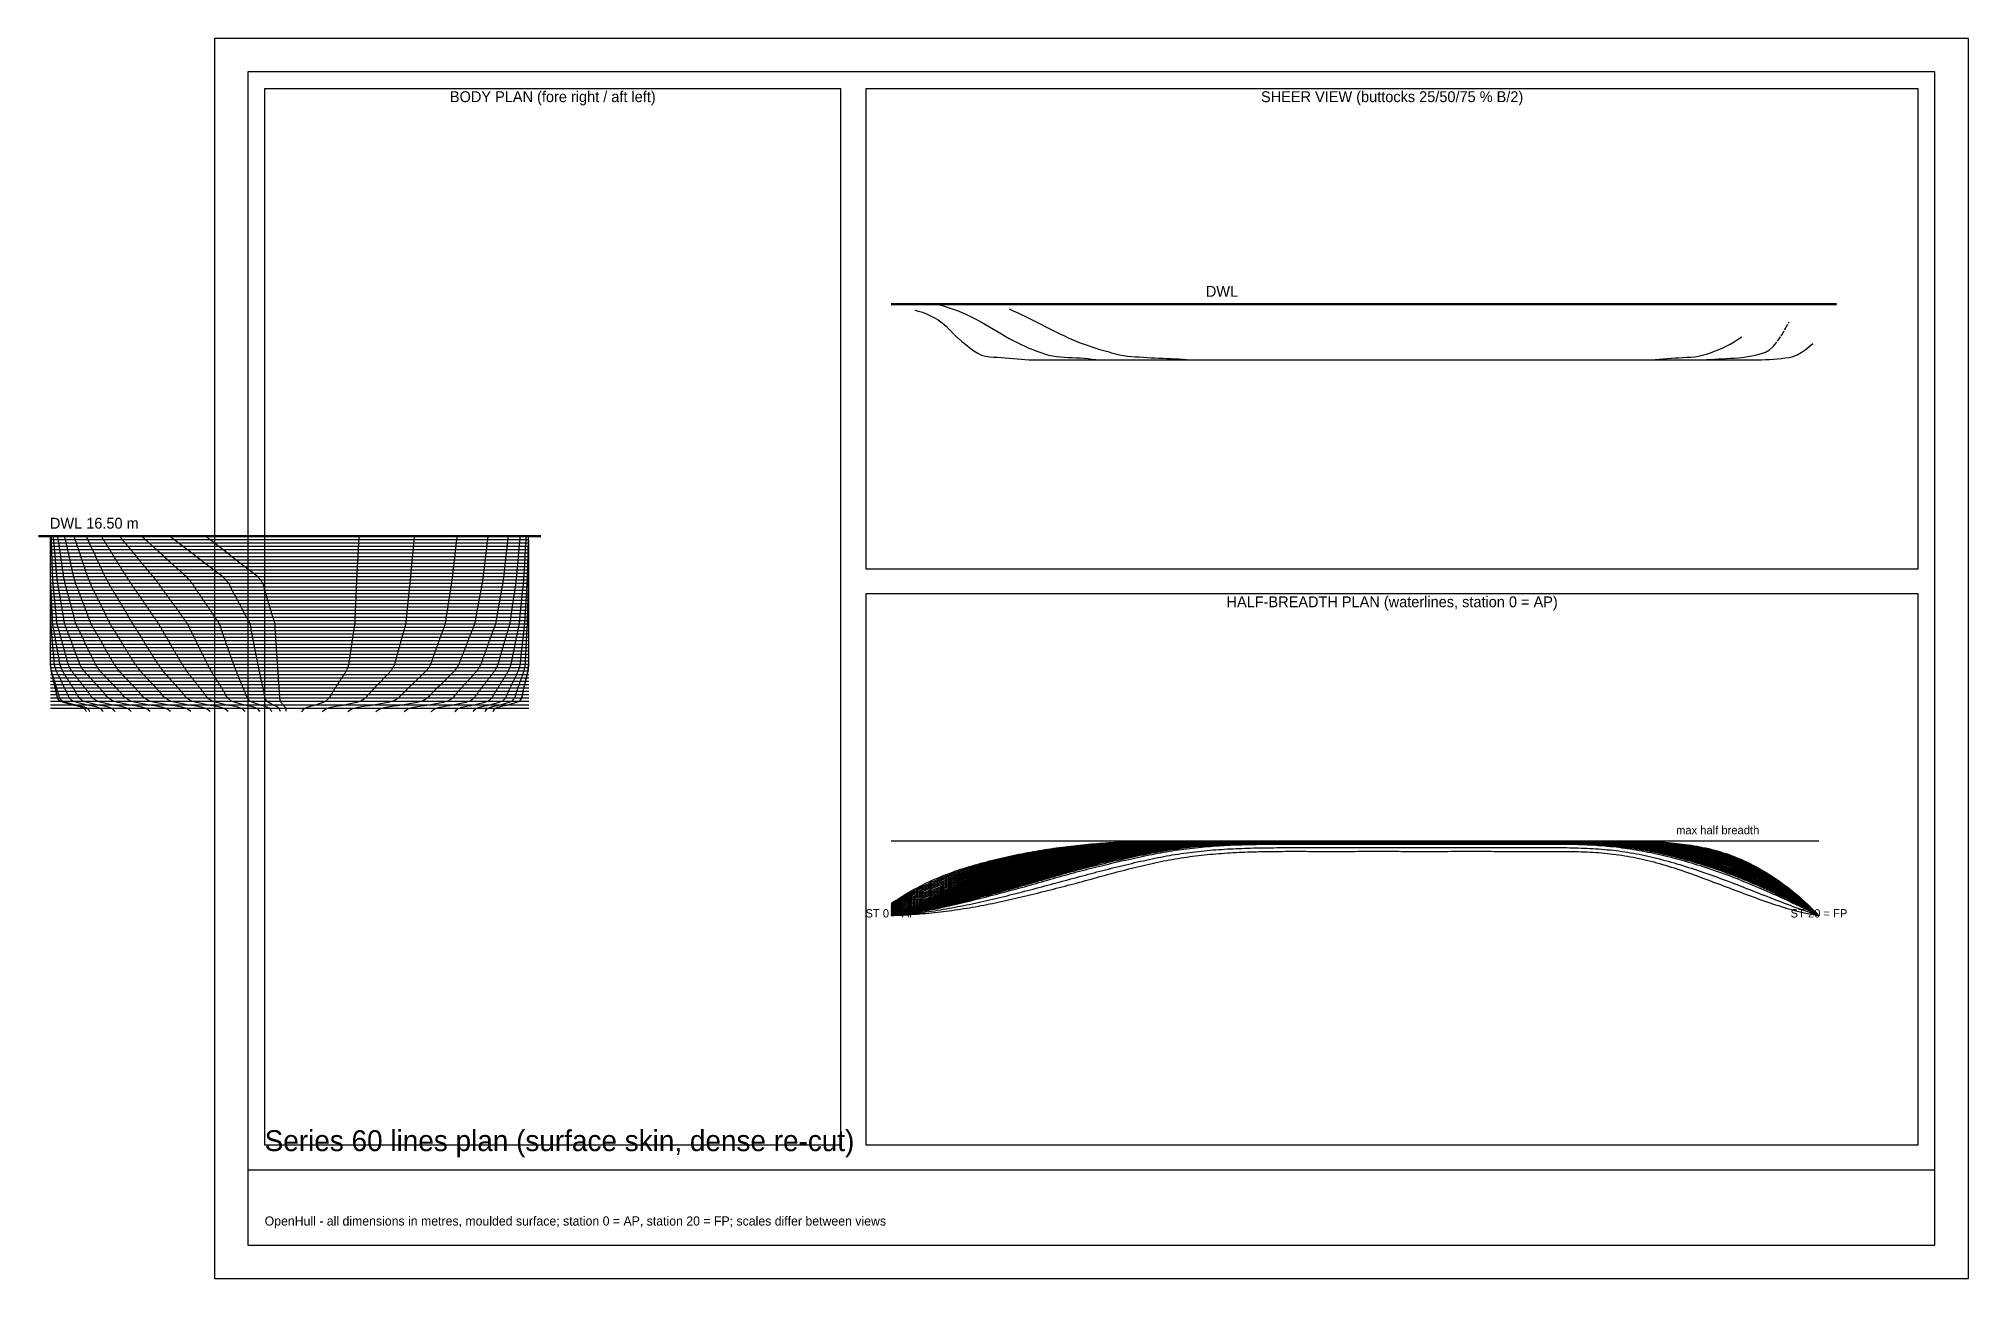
# Model space of a CAD drawing. Header units: metres. Extents: x -42 to 420, y 0 to 297.
import ezdxf
from ezdxf.enums import TextEntityAlignment as Align

# ---------------------------------------------------------------- set-up
doc = ezdxf.new("R2010")
doc.units = ezdxf.units.M
doc.linetypes.add('DASHDOT', pattern=[3.556, 2.54, -0.508, 0, -0.508])
doc.linetypes.add('DASHED', pattern=[1.524, 1.27, -0.254])
for name, color, linetype in [('BUTTOCKS', 7, 'Continuous'), ('DECK', 7, 'Continuous'), ('DWL', 5, 'Continuous'), ('FRAME', 7, 'Continuous'), ('GRID', 253, 'Continuous'), ('LABELS', 7, 'Continuous'), ('SECTIONS', 7, 'Continuous'), ('WATERLINES', 7, 'Continuous')]:
    doc.layers.add(name, color=color, linetype=linetype)

msp = doc.modelspace()

# ---------------------------------------------------------------- texts
at = {"layer": 'LABELS'}
for s, height, p in [('BODY PLAN (fore right / aft left)', 2.6, (81, 281)), ('SHEER VIEW (buttocks 25/50/75 % B/2)', 2.6, (282, 281)), ('DWL', 2.6, (241.25, 234.37)), ('HALF-BREADTH PLAN (waterlines, station 0 = AP)', 2.6, (282, 160)), ('ST 0 = AP', 2, (162, 85.86)), ('ST 20 = FP', 2, (384.22, 85.86))]:
    msp.add_text(s, height=height, dxfattribs=at).set_placement(p, align=Align.BOTTOM_CENTER)
for s, height, p in [('DWL 16.50 m', 2.6, (-39.42, 178.82)), ('max half breadth', 2, (350, 105.79)), ('Series 60 lines plan (surface skin, dense re-cut)', 5, (12, 29)), ('OpenHull - all dimensions in metres, moulded surface; station 0 = AP, station 20 = FP; scales differ between views', 2.2, (12, 12))]:
    msp.add_text(s, height=height, dxfattribs=at).set_placement(p, align=Align.BOTTOM_LEFT)

# ---------------------------------------------------------------- linework, layer by layer
at = {"layer": 'BUTTOCKS', "linetype": 'DASHED'}
for points in [[(167.66, 231.92), (168.6, 231.72), (169.55, 231.43), (170.49, 231.05), (171.43, 230.61), (172.38, 230.13), (173.32, 229.6), (174.26, 228.94), (175.21, 228.09), (176.15, 227.13), (177.09, 226.14), (178.04, 225.21), (178.98, 224.41), (179.92, 223.69), (180.87, 222.94), (181.81, 222.24), (182.75, 221.62), (183.7, 221.16), (184.64, 220.91), (185.58, 220.8), (186.53, 220.72), (187.47, 220.65), (188.42, 220.6), (189.36, 220.54), (190.3, 220.47), (191.25, 220.39), (192.19, 220.29), (193.13, 220.2), (194.08, 220.11), (195.02, 220.05), (195.96, 220.03), (196.91, 220.03), (197.85, 220.03), (198.79, 220.03), (199.74, 220.03), (200.68, 220.03), (201.62, 220.03), (202.57, 220.03), (203.51, 220.03), (204.45, 220.03), (205.4, 220.03), (206.34, 220.03), (207.28, 220.03), (208.23, 220.03), (209.17, 220.03), (210.11, 220.03), (211.06, 220.03), (212, 220.03), (212.94, 220.03), (213.89, 220.03), (214.83, 220.03), (215.77, 220.03), (216.72, 220.03), (217.66, 220.03), (218.6, 220.03), (219.55, 220.03), (220.49, 220.03), (221.43, 220.03), (222.38, 220.03), (223.32, 220.03), (224.26, 220.03), (225.21, 220.03), (226.15, 220.03), (227.09, 220.03), (228.04, 220.03), (228.98, 220.03), (229.92, 220.03), (230.87, 220.03), (231.81, 220.03), (232.75, 220.03), (233.7, 220.03), (234.64, 220.03), (235.58, 220.03), (236.53, 220.03), (237.47, 220.03), (238.42, 220.03), (239.36, 220.03), (240.3, 220.03), (241.25, 220.03), (242.19, 220.03), (243.13, 220.03), (244.08, 220.03), (245.02, 220.03), (245.96, 220.03), (246.91, 220.03), (247.85, 220.03), (248.79, 220.03), (249.74, 220.03), (250.68, 220.03), (251.62, 220.03), (252.57, 220.03), (253.51, 220.03), (254.45, 220.03), (255.4, 220.03), (256.34, 220.03), (257.28, 220.03), (258.23, 220.03), (259.17, 220.03), (260.11, 220.03), (261.06, 220.03), (262, 220.03), (262.94, 220.03), (263.89, 220.03), (264.83, 220.03), (265.77, 220.03), (266.72, 220.03), (267.66, 220.03), (268.6, 220.03), (269.55, 220.03), (270.49, 220.03), (271.43, 220.03), (272.38, 220.03), (273.32, 220.03), (274.26, 220.03), (275.21, 220.03), (276.15, 220.03), (277.09, 220.03), (278.04, 220.03), (278.98, 220.03), (279.92, 220.03), (280.87, 220.03), (281.81, 220.03), (282.75, 220.03), (283.7, 220.03), (284.64, 220.03), (285.58, 220.03), (286.53, 220.03), (287.47, 220.03), (288.42, 220.03), (289.36, 220.03), (290.3, 220.03), (291.25, 220.03), (292.19, 220.03), (293.13, 220.03), (294.08, 220.03), (295.02, 220.03), (295.96, 220.03), (296.91, 220.03), (297.85, 220.03), (298.79, 220.03), (299.74, 220.03), (300.68, 220.03), (301.62, 220.03), (302.57, 220.03), (303.51, 220.03), (304.45, 220.03), (305.4, 220.03), (306.34, 220.03), (307.28, 220.03), (308.23, 220.03), (309.17, 220.03), (310.11, 220.03), (311.06, 220.03), (312, 220.03), (312.94, 220.03), (313.89, 220.03), (314.83, 220.03), (315.77, 220.03), (316.72, 220.03), (317.66, 220.03), (318.6, 220.03), (319.55, 220.03), (320.49, 220.03), (321.43, 220.03), (322.38, 220.03), (323.32, 220.03), (324.26, 220.03), (325.21, 220.03), (326.15, 220.03), (327.09, 220.03), (328.04, 220.03), (328.98, 220.03), (329.92, 220.03), (330.87, 220.03), (331.81, 220.03), (332.75, 220.03), (333.7, 220.03), (334.64, 220.03), (335.58, 220.03), (336.53, 220.03), (337.47, 220.03), (338.42, 220.03), (339.36, 220.03), (340.3, 220.03), (341.25, 220.03), (342.19, 220.03), (343.13, 220.03), (344.08, 220.03), (345.02, 220.03), (345.96, 220.03), (346.91, 220.03), (347.85, 220.03), (348.79, 220.03), (349.74, 220.03), (350.68, 220.03), (351.62, 220.03), (352.57, 220.03), (353.51, 220.03), (354.45, 220.03), (355.4, 220.03), (356.34, 220.03), (357.28, 220.03), (358.23, 220.03), (359.17, 220.03), (360.11, 220.03), (361.06, 220.03), (362, 220.03), (362.94, 220.03), (363.89, 220.03), (364.83, 220.03), (365.77, 220.03), (366.72, 220.03), (367.66, 220.04), (368.6, 220.05), (369.55, 220.06), (370.49, 220.08), (371.43, 220.1), (372.38, 220.13), (373.32, 220.19), (374.26, 220.27), (375.21, 220.37), (376.15, 220.49), (377.09, 220.63), (378.04, 220.87), (378.98, 221.27), (379.92, 221.8), (380.87, 222.44), (381.81, 223.16), (382.75, 223.92)], [(173.32, 233.33), (174.26, 233.07), (175.21, 232.78), (176.15, 232.46), (177.09, 232.13), (178.04, 231.77), (178.98, 231.39), (179.92, 230.98), (180.87, 230.54), (181.81, 230.06), (182.75, 229.56), (183.7, 229.05), (184.64, 228.53), (185.58, 227.99), (186.53, 227.43), (187.47, 226.85), (188.42, 226.27), (189.36, 225.71), (190.3, 225.19), (191.25, 224.69), (192.19, 224.2), (193.13, 223.73), (194.08, 223.28), (195.02, 222.87), (195.96, 222.5), (196.91, 222.15), (197.85, 221.8), (198.79, 221.47), (199.74, 221.19), (200.68, 220.97), (201.62, 220.83), (202.57, 220.75), (203.51, 220.69), (204.45, 220.64), (205.4, 220.6), (206.34, 220.56), (207.28, 220.5), (208.23, 220.42), (209.17, 220.33), (210.11, 220.23), (211.06, 220.14), (212, 220.08), (212.94, 220.05), (213.89, 220.04), (214.83, 220.04), (215.77, 220.03), (216.72, 220.03), (217.66, 220.03), (218.6, 220.03), (219.55, 220.03), (220.49, 220.03), (221.43, 220.03), (222.38, 220.03), (223.32, 220.03), (224.26, 220.03), (225.21, 220.03), (226.15, 220.03), (227.09, 220.03), (228.04, 220.03), (228.98, 220.03), (229.92, 220.03), (230.87, 220.03), (231.81, 220.03), (232.75, 220.03), (233.7, 220.03), (234.64, 220.03), (235.58, 220.03), (236.53, 220.03), (237.47, 220.03), (238.42, 220.03), (239.36, 220.03), (240.3, 220.03), (241.25, 220.03), (242.19, 220.03), (243.13, 220.03), (244.08, 220.03), (245.02, 220.03), (245.96, 220.03), (246.91, 220.03), (247.85, 220.03), (248.79, 220.03), (249.74, 220.03), (250.68, 220.03), (251.62, 220.03), (252.57, 220.03), (253.51, 220.03), (254.45, 220.03), (255.4, 220.03), (256.34, 220.03), (257.28, 220.03), (258.23, 220.03), (259.17, 220.03), (260.11, 220.03), (261.06, 220.03), (262, 220.03), (262.94, 220.03), (263.89, 220.03), (264.83, 220.03), (265.77, 220.03), (266.72, 220.03), (267.66, 220.03), (268.6, 220.03), (269.55, 220.03), (270.49, 220.03), (271.43, 220.03), (272.38, 220.03), (273.32, 220.03), (274.26, 220.03), (275.21, 220.03), (276.15, 220.03), (277.09, 220.03), (278.04, 220.03), (278.98, 220.03), (279.92, 220.03), (280.87, 220.03), (281.81, 220.03), (282.75, 220.03), (283.7, 220.03), (284.64, 220.03), (285.58, 220.03), (286.53, 220.03), (287.47, 220.03), (288.42, 220.03), (289.36, 220.03), (290.3, 220.03), (291.25, 220.03), (292.19, 220.03), (293.13, 220.03), (294.08, 220.03), (295.02, 220.03), (295.96, 220.03), (296.91, 220.03), (297.85, 220.03), (298.79, 220.03), (299.74, 220.03), (300.68, 220.03), (301.62, 220.03), (302.57, 220.03), (303.51, 220.03), (304.45, 220.03), (305.4, 220.03), (306.34, 220.03), (307.28, 220.03), (308.23, 220.03), (309.17, 220.03), (310.11, 220.03), (311.06, 220.03), (312, 220.03), (312.94, 220.03), (313.89, 220.03), (314.83, 220.03), (315.77, 220.03), (316.72, 220.03), (317.66, 220.03), (318.6, 220.03), (319.55, 220.03), (320.49, 220.03), (321.43, 220.03), (322.38, 220.03), (323.32, 220.03), (324.26, 220.03), (325.21, 220.03), (326.15, 220.03), (327.09, 220.03), (328.04, 220.03), (328.98, 220.03), (329.92, 220.03), (330.87, 220.03), (331.81, 220.03), (332.75, 220.03), (333.7, 220.03), (334.64, 220.03), (335.58, 220.03), (336.53, 220.03), (337.47, 220.03), (338.42, 220.03), (339.36, 220.03), (340.3, 220.03), (341.25, 220.03), (342.19, 220.03), (343.13, 220.03), (344.08, 220.03), (345.02, 220.03), (345.96, 220.03), (346.91, 220.03), (347.85, 220.03), (348.79, 220.03), (349.74, 220.03), (350.68, 220.03), (351.62, 220.03), (352.57, 220.03), (353.51, 220.03), (354.45, 220.03), (355.4, 220.04), (356.34, 220.07), (357.28, 220.11), (358.23, 220.16), (359.17, 220.21), (360.11, 220.26), (361.06, 220.31), (362, 220.36), (362.94, 220.41), (363.89, 220.48), (364.83, 220.55), (365.77, 220.64), (366.72, 220.75), (367.66, 220.89), (368.6, 221.07), (369.55, 221.29), (370.49, 221.56), (371.43, 221.89), (372.38, 222.43), (373.32, 223.32), (374.26, 224.5), (375.21, 225.91), (376.15, 227.48), (377.09, 229.16)]]:
    msp.add_lwpolyline(points, dxfattribs=at)
at = {"layer": 'BUTTOCKS', "linetype": 'DASHDOT'}
msp.add_lwpolyline([(190.3, 232.26), (191.25, 231.82), (192.19, 231.39), (193.13, 230.94), (194.08, 230.49), (195.02, 230.04), (195.96, 229.57), (196.91, 229.1), (197.85, 228.61), (198.79, 228.11), (199.74, 227.62), (200.68, 227.13), (201.62, 226.67), (202.57, 226.22), (203.51, 225.77), (204.45, 225.33), (205.4, 224.9), (206.34, 224.5), (207.28, 224.13), (208.23, 223.78), (209.17, 223.45), (210.11, 223.13), (211.06, 222.84), (212, 222.55), (212.94, 222.29), (213.89, 222.03), (214.83, 221.76), (215.77, 221.51), (216.72, 221.28), (217.66, 221.09), (218.6, 220.96), (219.55, 220.87), (220.49, 220.79), (221.43, 220.73), (222.38, 220.67), (223.32, 220.62), (224.26, 220.56), (225.21, 220.51), (226.15, 220.47), (227.09, 220.43), (228.04, 220.39), (228.98, 220.34), (229.92, 220.3), (230.87, 220.25), (231.81, 220.19), (232.75, 220.13), (233.7, 220.08), (234.64, 220.04), (235.58, 220.03), (236.53, 220.03), (237.47, 220.03), (238.42, 220.03), (239.36, 220.03), (240.3, 220.03), (241.25, 220.03), (242.19, 220.03), (243.13, 220.03), (244.08, 220.03), (245.02, 220.03), (245.96, 220.03), (246.91, 220.03), (247.85, 220.03), (248.79, 220.03), (249.74, 220.03), (250.68, 220.03), (251.62, 220.03), (252.57, 220.03), (253.51, 220.03), (254.45, 220.03), (255.4, 220.03), (256.34, 220.03), (257.28, 220.03), (258.23, 220.03), (259.17, 220.03), (260.11, 220.03), (261.06, 220.03), (262, 220.03), (262.94, 220.03), (263.89, 220.03), (264.83, 220.03), (265.77, 220.03), (266.72, 220.03), (267.66, 220.03), (268.6, 220.03), (269.55, 220.03), (270.49, 220.03), (271.43, 220.03), (272.38, 220.03), (273.32, 220.03), (274.26, 220.03), (275.21, 220.03), (276.15, 220.03), (277.09, 220.03), (278.04, 220.03), (278.98, 220.03), (279.92, 220.03), (280.87, 220.03), (281.81, 220.03), (282.75, 220.03), (283.7, 220.03), (284.64, 220.03), (285.58, 220.03), (286.53, 220.03), (287.47, 220.03), (288.42, 220.03), (289.36, 220.03), (290.3, 220.03), (291.25, 220.03), (292.19, 220.03), (293.13, 220.03), (294.08, 220.03), (295.02, 220.03), (295.96, 220.03), (296.91, 220.03), (297.85, 220.03), (298.79, 220.03), (299.74, 220.03), (300.68, 220.03), (301.62, 220.03), (302.57, 220.03), (303.51, 220.03), (304.45, 220.03), (305.4, 220.03), (306.34, 220.03), (307.28, 220.03), (308.23, 220.03), (309.17, 220.03), (310.11, 220.03), (311.06, 220.03), (312, 220.03), (312.94, 220.03), (313.89, 220.03), (314.83, 220.03), (315.77, 220.03), (316.72, 220.03), (317.66, 220.03), (318.6, 220.03), (319.55, 220.03), (320.49, 220.03), (321.43, 220.03), (322.38, 220.03), (323.32, 220.03), (324.26, 220.03), (325.21, 220.03), (326.15, 220.03), (327.09, 220.03), (328.04, 220.03), (328.98, 220.03), (329.92, 220.03), (330.87, 220.03), (331.81, 220.03), (332.75, 220.03), (333.7, 220.03), (334.64, 220.03), (335.58, 220.03), (336.53, 220.03), (337.47, 220.03), (338.42, 220.03), (339.36, 220.03), (340.3, 220.03), (341.25, 220.03), (342.19, 220.03), (343.13, 220.03), (344.08, 220.05), (345.02, 220.11), (345.96, 220.2), (346.91, 220.29), (347.85, 220.38), (348.79, 220.46), (349.74, 220.52), (350.68, 220.56), (351.62, 220.61), (352.57, 220.66), (353.51, 220.72), (354.45, 220.8), (355.4, 220.94), (356.34, 221.16), (357.28, 221.43), (358.23, 221.75), (359.17, 222.1), (360.11, 222.46), (361.06, 222.86), (362, 223.31), (362.94, 223.82), (363.89, 224.37), (364.83, 224.96), (365.77, 225.59)], dxfattribs=at)
at = {"layer": 'DECK'}
msp.add_line((162, 104.79), (384.22, 104.79), dxfattribs=at)
at = {"layer": 'DWL', "lineweight": 50}
for p, q in [((162, 233.37), (388.42, 233.37)), ((-42.14, 177.82), (78.14, 177.82))]:
    msp.add_line(p, q, dxfattribs=at)
at = {"layer": 'FRAME'}
msp.add_line((8, 26), (412, 26), dxfattribs=at)
for points in [[(0, 0), (420, 0), (420, 297), (0, 297)], [(8, 8), (412, 8), (412, 289), (8, 289)], [(12, 32), (150, 32), (150, 285), (12, 285)], [(156, 170), (408, 170), (408, 285), (156, 285)], [(156, 32), (408, 32), (408, 164), (156, 164)]]:
    msp.add_lwpolyline(points, close=True, dxfattribs=at)
at = {"layer": 'GRID'}
for p, q in [((-39.27, 177.01), (75.27, 177.01)), ((-39.27, 176.2), (75.27, 176.2)), ((-39.27, 175.4), (75.27, 175.4)), ((-39.27, 174.59), (75.27, 174.59)), ((-39.27, 173.78), (75.27, 173.78)), ((-39.27, 172.97), (75.27, 172.97)), ((-39.27, 172.17), (75.27, 172.17)), ((-39.27, 171.36), (75.27, 171.36)), ((-39.27, 170.55), (75.27, 170.55)), ((-39.27, 169.74), (75.27, 169.74)), ((-39.27, 168.94), (75.27, 168.94)), ((-39.27, 168.13), (75.27, 168.13)), ((-39.27, 167.32), (75.27, 167.32)), ((-39.27, 166.51), (75.27, 166.51)), ((-39.27, 165.7), (75.27, 165.7)), ((-39.27, 164.9), (75.27, 164.9)), ((-39.27, 164.09), (75.27, 164.09)), ((-39.27, 163.28), (75.27, 163.28)), ((-39.27, 162.47), (75.27, 162.47)), ((-39.27, 161.67), (75.27, 161.67)), ((-39.27, 160.86), (75.27, 160.86)), ((-39.27, 160.05), (75.27, 160.05)), ((-39.27, 159.24), (75.27, 159.24)), ((-39.27, 158.44), (75.27, 158.44)), ((-39.27, 157.63), (75.27, 157.63)), ((-39.27, 156.82), (75.27, 156.82)), ((-39.27, 156.01), (75.27, 156.01)), ((-39.27, 155.2), (75.27, 155.2)), ((-39.27, 154.4), (75.27, 154.4)), ((-39.27, 153.59), (75.27, 153.59)), ((-39.27, 152.78), (75.27, 152.78)), ((-39.27, 151.97), (75.27, 151.97)), ((-39.27, 151.17), (75.27, 151.17)), ((-39.27, 150.36), (75.27, 150.36)), ((-39.27, 149.55), (75.27, 149.55)), ((-39.27, 148.74), (75.27, 148.74)), ((-39.27, 147.94), (75.27, 147.94)), ((-39.27, 147.13), (75.27, 147.13)), ((-39.27, 146.32), (75.27, 146.32)), ((-39.27, 145.51), (75.27, 145.51)), ((-39.27, 144.7), (75.27, 144.7)), ((-39.27, 143.9), (75.27, 143.9)), ((-39.27, 143.09), (75.27, 143.09)), ((-39.27, 142.28), (75.27, 142.28)), ((-39.27, 141.47), (75.27, 141.47)), ((-39.27, 140.67), (75.27, 140.67)), ((-39.27, 139.86), (75.27, 139.86)), ((-39.27, 139.05), (75.27, 139.05)), ((-39.27, 138.24), (75.27, 138.24)), ((-39.27, 137.44), (75.27, 137.44)), ((-39.27, 136.63), (75.27, 136.63))]:
    msp.add_line(p, q, dxfattribs=at)
at = {"layer": 'SECTIONS'}
for points in [[(-23.77, 135.82), (-23.96, 136), (-24.16, 136.19), (-24.36, 136.37), (-24.55, 136.53), (-24.75, 136.63), (-25.43, 136.83), (-26.11, 137), (-26.8, 137.14), (-27.48, 137.28), (-28.16, 137.44), (-28.81, 137.58), (-29.46, 137.72), (-30.11, 137.87), (-30.76, 138.04), (-31.41, 138.24), (-31.6, 138.34), (-31.8, 138.48), (-31.99, 138.65), (-32.19, 138.85), (-32.38, 139.05), (-32.49, 139.18), (-32.6, 139.33), (-32.71, 139.5), (-32.82, 139.68), (-32.92, 139.86), (-33.02, 140.01), (-33.11, 140.17), (-33.2, 140.34), (-33.29, 140.51), (-33.38, 140.67), (-33.48, 140.83), (-33.57, 140.99), (-33.67, 141.16), (-33.77, 141.32), (-33.87, 141.47), (-33.97, 141.64), (-34.07, 141.8), (-34.17, 141.96), (-34.27, 142.12), (-34.38, 142.28), (-34.47, 142.44), (-34.57, 142.6), (-34.67, 142.77), (-34.77, 142.93), (-34.87, 143.09), (-34.97, 143.25), (-35.07, 143.41), (-35.17, 143.58), (-35.27, 143.74), (-35.37, 143.9), (-35.48, 144.06), (-35.58, 144.22), (-35.68, 144.38), (-35.79, 144.54), (-35.89, 144.7), (-35.99, 144.86), (-36.08, 145.01), (-36.18, 145.17), (-36.27, 145.34), (-36.37, 145.51), (-36.44, 145.66), (-36.52, 145.81), (-36.6, 145.97), (-36.67, 146.14), (-36.75, 146.32), (-36.8, 146.46), (-36.85, 146.61), (-36.91, 146.77), (-36.96, 146.94), (-37.01, 147.13), (-37.05, 147.26), (-37.08, 147.41), (-37.11, 147.58), (-37.14, 147.75), (-37.18, 147.94), (-37.2, 148.08), (-37.23, 148.25), (-37.25, 148.42), (-37.28, 148.58), (-37.3, 148.74), (-37.33, 148.91), (-37.36, 149.08), (-37.39, 149.24), (-37.42, 149.39), (-37.44, 149.55), (-37.47, 149.72), (-37.5, 149.88), (-37.53, 150.04), (-37.56, 150.2), (-37.59, 150.36), (-37.62, 150.52), (-37.65, 150.68), (-37.68, 150.84), (-37.71, 151), (-37.74, 151.17), (-37.77, 151.33), (-37.8, 151.49), (-37.83, 151.65), (-37.86, 151.81), (-37.88, 151.97), (-37.91, 152.14), (-37.94, 152.3), (-37.97, 152.46), (-38, 152.62), (-38.03, 152.78), (-38.06, 152.94), (-38.09, 153.1), (-38.12, 153.26), (-38.15, 153.43), (-38.18, 153.59), (-38.2, 153.75), (-38.23, 153.91), (-38.26, 154.08), (-38.29, 154.24), (-38.32, 154.4), (-38.35, 154.56), (-38.38, 154.73), (-38.41, 154.89), (-38.44, 155.05), (-38.47, 155.2), (-38.5, 155.37), (-38.53, 155.52), (-38.56, 155.68), (-38.6, 155.84), (-38.63, 156.01), (-38.65, 156.15), (-38.68, 156.3), (-38.71, 156.45), (-38.73, 156.62), (-38.76, 156.82), (-38.77, 156.93), (-38.78, 157.07), (-38.79, 157.23), (-38.8, 157.42), (-38.81, 157.63), (-38.82, 157.75), (-38.82, 157.92), (-38.83, 158.1), (-38.83, 158.29), (-38.84, 158.44), (-38.84, 158.62), (-38.85, 158.79), (-38.86, 158.95), (-38.86, 159.1), (-38.87, 159.24), (-38.88, 159.41), (-38.89, 159.58), (-38.9, 159.73), (-38.91, 159.89), (-38.92, 160.05), (-38.92, 160.21), (-38.93, 160.37), (-38.94, 160.53), (-38.95, 160.69), (-38.96, 160.86), (-38.96, 161.02), (-38.97, 161.18), (-38.98, 161.34), (-38.99, 161.51), (-39, 161.67), (-39, 161.83), (-39.01, 161.99), (-39.02, 162.15), (-39.03, 162.31), (-39.03, 162.47), (-39.04, 162.64), (-39.05, 162.8), (-39.06, 162.96), (-39.07, 163.12), (-39.07, 163.28), (-39.08, 163.44), (-39.09, 163.6), (-39.1, 163.77), (-39.11, 163.93), (-39.11, 164.09), (-39.12, 164.25), (-39.13, 164.42), (-39.14, 164.58), (-39.15, 164.74), (-39.15, 164.9), (-39.16, 165.06), (-39.17, 165.22), (-39.18, 165.38), (-39.19, 165.54), (-39.2, 165.7), (-39.2, 165.86), (-39.21, 166.01), (-39.22, 166.17), (-39.23, 166.33), (-39.23, 166.51), (-39.24, 166.65), (-39.24, 166.79), (-39.25, 166.95), (-39.25, 167.13), (-39.26, 167.32), (-39.26, 167.43), (-39.26, 167.57), (-39.27, 167.72), (-39.27, 167.91), (-39.27, 168.13), (-39.27, 168.21), (-39.27, 168.41), (-39.27, 168.65), (-39.27, 168.85), (-39.27, 168.94), (-39.27, 169.19), (-39.27, 169.79), (-39.27, 170.51), (-39.27, 171.11), (-39.27, 171.36), (-39.27, 171.44), (-39.27, 171.64), (-39.27, 171.88), (-39.27, 172.08), (-39.27, 172.17), (-39.27, 172.42), (-39.27, 173.02), (-39.27, 173.74), (-39.27, 174.34), (-39.27, 174.59), (-39.27, 174.67), (-39.27, 174.87), (-39.27, 175.11), (-39.27, 175.31), (-39.27, 175.4), (-39.27, 175.65), (-39.27, 176.25), (-39.27, 176.97), (-39.27, 177.57), (-39.27, 177.82)], [(-29.86, 135.82), (-30, 136), (-30.14, 136.19), (-30.28, 136.38), (-30.42, 136.53), (-30.56, 136.63), (-31.16, 136.83), (-31.75, 137), (-32.35, 137.14), (-32.95, 137.28), (-33.54, 137.44), (-34.11, 137.58), (-34.67, 137.72), (-35.24, 137.87), (-35.8, 138.04), (-36.37, 138.24), (-36.5, 138.33), (-36.64, 138.46), (-36.78, 138.64), (-36.92, 138.84), (-37.06, 139.05), (-37.12, 139.16), (-37.18, 139.31), (-37.23, 139.48), (-37.29, 139.67), (-37.35, 139.86), (-37.39, 140), (-37.43, 140.17), (-37.47, 140.34), (-37.52, 140.51), (-37.56, 140.67), (-37.6, 140.84), (-37.65, 141), (-37.7, 141.16), (-37.75, 141.32), (-37.79, 141.47), (-37.85, 141.64), (-37.9, 141.8), (-37.95, 141.96), (-38, 142.12), (-38.05, 142.28), (-38.1, 142.44), (-38.15, 142.6), (-38.2, 142.76), (-38.25, 142.93), (-38.3, 143.09), (-38.35, 143.25), (-38.4, 143.41), (-38.45, 143.58), (-38.5, 143.74), (-38.55, 143.9), (-38.6, 144.06), (-38.65, 144.22), (-38.7, 144.38), (-38.76, 144.54), (-38.81, 144.7), (-38.85, 144.86), (-38.9, 145.01), (-38.95, 145.17), (-38.99, 145.33), (-39.04, 145.51), (-39.07, 145.65), (-39.11, 145.79), (-39.14, 145.94), (-39.17, 146.12), (-39.2, 146.32), (-39.22, 146.46), (-39.23, 146.67), (-39.25, 146.89), (-39.26, 147.06), (-39.27, 147.13), (-39.27, 149.31), (-39.26, 154.52), (-39.26, 160.74), (-39.25, 165.94), (-39.25, 168.13), (-39.25, 168.19), (-39.25, 168.35), (-39.25, 168.55), (-39.25, 168.77), (-39.25, 168.94), (-39.25, 169.11), (-39.25, 169.27), (-39.25, 169.43), (-39.25, 169.58), (-39.25, 169.74), (-39.25, 169.9), (-39.25, 170.06), (-39.25, 170.22), (-39.25, 170.38), (-39.25, 170.55), (-39.25, 170.71), (-39.25, 170.87), (-39.26, 171.03), (-39.26, 171.2), (-39.26, 171.36), (-39.26, 171.52), (-39.26, 171.68), (-39.26, 171.85), (-39.26, 172.01), (-39.26, 172.17), (-39.26, 172.33), (-39.26, 172.49), (-39.26, 172.65), (-39.26, 172.81), (-39.26, 172.97), (-39.26, 173.13), (-39.26, 173.3), (-39.26, 173.46), (-39.26, 173.62), (-39.26, 173.78), (-39.26, 173.94), (-39.26, 174.1), (-39.26, 174.27), (-39.26, 174.43), (-39.26, 174.59), (-39.26, 174.75), (-39.26, 174.91), (-39.26, 175.07), (-39.26, 175.24), (-39.26, 175.4), (-39.26, 175.56), (-39.26, 175.72), (-39.26, 175.88), (-39.26, 176.04), (-39.26, 176.2), (-39.26, 176.37), (-39.26, 176.53), (-39.26, 176.69), (-39.27, 176.85), (-39.27, 177.01), (-39.27, 177.17), (-39.27, 177.34), (-39.27, 177.5), (-39.27, 177.66), (-39.27, 177.82)], [(-30.67, 135.82), (-30.8, 136), (-30.93, 136.2), (-31.06, 136.38), (-31.18, 136.54), (-31.31, 136.63), (-31.89, 136.83), (-32.47, 137), (-33.05, 137.14), (-33.63, 137.28), (-34.2, 137.44), (-34.75, 137.58), (-35.3, 137.72), (-35.85, 137.87), (-36.4, 138.04), (-36.94, 138.24), (-37.07, 138.33), (-37.2, 138.46), (-37.32, 138.63), (-37.45, 138.83), (-37.58, 139.05), (-37.62, 139.16), (-37.67, 139.3), (-37.71, 139.47), (-37.76, 139.66), (-37.81, 139.86), (-37.84, 140), (-37.87, 140.16), (-37.9, 140.34), (-37.92, 140.51), (-37.95, 140.67), (-37.99, 140.84), (-38.03, 141), (-38.06, 141.16), (-38.1, 141.32), (-38.13, 141.47), (-38.17, 141.64), (-38.21, 141.8), (-38.25, 141.96), (-38.29, 142.12), (-38.33, 142.28), (-38.37, 142.44), (-38.41, 142.6), (-38.45, 142.76), (-38.48, 142.93), (-38.52, 143.09), (-38.56, 143.25), (-38.6, 143.41), (-38.63, 143.58), (-38.67, 143.74), (-38.71, 143.9), (-38.75, 144.06), (-38.79, 144.22), (-38.83, 144.38), (-38.87, 144.54), (-38.91, 144.7), (-38.94, 144.86), (-38.98, 145.01), (-39.02, 145.17), (-39.05, 145.33), (-39.09, 145.51), (-39.11, 145.65), (-39.14, 145.79), (-39.16, 145.95), (-39.19, 146.12), (-39.21, 146.32), (-39.22, 146.43), (-39.24, 146.56), (-39.25, 146.72), (-39.26, 146.91), (-39.27, 147.13), (-39.27, 147.46), (-39.27, 148.26), (-39.27, 149.22), (-39.27, 150.02), (-39.27, 150.36), (-39.27, 152.21), (-39.27, 156.61), (-39.27, 161.87), (-39.27, 166.28), (-39.27, 168.13), (-39.27, 168.19), (-39.27, 168.35), (-39.27, 168.55), (-39.27, 168.77), (-39.27, 168.94), (-39.27, 169.11), (-39.27, 169.27), (-39.27, 169.43), (-39.27, 169.58), (-39.27, 169.74), (-39.27, 169.9), (-39.27, 170.06), (-39.27, 170.22), (-39.27, 170.38), (-39.27, 170.55), (-39.27, 170.71), (-39.27, 170.87), (-39.27, 171.03), (-39.27, 171.2), (-39.27, 171.36), (-39.27, 171.52), (-39.27, 171.68), (-39.27, 171.85), (-39.27, 172.01), (-39.27, 172.17), (-39.27, 172.33), (-39.27, 172.49), (-39.27, 172.65), (-39.27, 172.81), (-39.27, 172.97), (-39.27, 173.13), (-39.27, 173.3), (-39.27, 173.46), (-39.27, 173.62), (-39.27, 173.78), (-39.27, 173.94), (-39.27, 174.1), (-39.27, 174.27), (-39.27, 174.43), (-39.27, 174.59), (-39.27, 174.75), (-39.27, 174.91), (-39.27, 175.07), (-39.27, 175.24), (-39.27, 175.4), (-39.27, 175.56), (-39.27, 175.72), (-39.27, 175.88), (-39.27, 176.04), (-39.27, 176.2), (-39.27, 176.37), (-39.27, 176.53), (-39.27, 176.69), (-39.27, 176.85), (-39.27, 177.01), (-39.27, 177.17), (-39.27, 177.34), (-39.27, 177.5), (-39.27, 177.66), (-39.27, 177.82)], [(-19.93, 135.82), (-20.15, 136), (-20.37, 136.19), (-20.6, 136.37), (-20.82, 136.52), (-21.04, 136.63), (-21.76, 136.83), (-22.48, 137), (-23.2, 137.14), (-23.92, 137.28), (-24.64, 137.44), (-25.33, 137.58), (-26.01, 137.73), (-26.7, 137.87), (-27.38, 138.04), (-28.07, 138.24), (-28.29, 138.34), (-28.52, 138.49), (-28.74, 138.66), (-28.96, 138.85), (-29.18, 139.05), (-29.32, 139.18), (-29.45, 139.34), (-29.59, 139.51), (-29.72, 139.68), (-29.85, 139.86), (-29.97, 140.01), (-30.09, 140.18), (-30.2, 140.34), (-30.32, 140.51), (-30.43, 140.67), (-30.56, 140.83), (-30.68, 140.99), (-30.8, 141.15), (-30.93, 141.31), (-31.05, 141.47), (-31.18, 141.64), (-31.3, 141.8), (-31.43, 141.96), (-31.56, 142.12), (-31.69, 142.28), (-31.81, 142.44), (-31.93, 142.6), (-32.06, 142.77), (-32.18, 142.93), (-32.31, 143.09), (-32.43, 143.25), (-32.56, 143.41), (-32.69, 143.58), (-32.81, 143.74), (-32.94, 143.9), (-33.07, 144.06), (-33.2, 144.22), (-33.33, 144.38), (-33.46, 144.54), (-33.59, 144.7), (-33.71, 144.86), (-33.83, 145.02), (-33.95, 145.17), (-34.07, 145.34), (-34.19, 145.51), (-34.29, 145.66), (-34.38, 145.81), (-34.48, 145.97), (-34.58, 146.14), (-34.68, 146.32), (-34.75, 146.46), (-34.82, 146.61), (-34.89, 146.77), (-34.96, 146.94), (-35.04, 147.13), (-35.08, 147.27), (-35.13, 147.42), (-35.18, 147.59), (-35.23, 147.76), (-35.28, 147.94), (-35.32, 148.09), (-35.36, 148.25), (-35.4, 148.42), (-35.44, 148.58), (-35.48, 148.74), (-35.52, 148.91), (-35.57, 149.07), (-35.61, 149.23), (-35.65, 149.39), (-35.7, 149.55), (-35.74, 149.71), (-35.79, 149.88), (-35.83, 150.04), (-35.88, 150.2), (-35.93, 150.36), (-35.97, 150.52), (-36.02, 150.68), (-36.06, 150.84), (-36.11, 151), (-36.15, 151.17), (-36.19, 151.33), (-36.24, 151.49), (-36.28, 151.65), (-36.33, 151.81), (-36.37, 151.97), (-36.42, 152.14), (-36.46, 152.3), (-36.51, 152.46), (-36.55, 152.62), (-36.6, 152.78), (-36.64, 152.94), (-36.68, 153.1), (-36.73, 153.26), (-36.77, 153.43), (-36.82, 153.59), (-36.86, 153.75), (-36.9, 153.91), (-36.95, 154.08), (-36.99, 154.24), (-37.03, 154.4), (-37.08, 154.56), (-37.13, 154.73), (-37.17, 154.89), (-37.22, 155.05), (-37.26, 155.2), (-37.31, 155.37), (-37.36, 155.52), (-37.41, 155.68), (-37.46, 155.84), (-37.51, 156.01), (-37.55, 156.16), (-37.59, 156.3), (-37.63, 156.46), (-37.67, 156.63), (-37.71, 156.82), (-37.73, 156.94), (-37.75, 157.08), (-37.77, 157.25), (-37.79, 157.43), (-37.81, 157.63), (-37.82, 157.76), (-37.83, 157.93), (-37.84, 158.1), (-37.85, 158.28), (-37.87, 158.44), (-37.88, 158.61), (-37.9, 158.78), (-37.91, 158.94), (-37.92, 159.09), (-37.94, 159.24), (-37.96, 159.41), (-37.97, 159.57), (-37.99, 159.73), (-38.01, 159.89), (-38.02, 160.05), (-38.04, 160.21), (-38.06, 160.37), (-38.07, 160.53), (-38.09, 160.69), (-38.11, 160.86), (-38.12, 161.02), (-38.14, 161.18), (-38.15, 161.34), (-38.17, 161.5), (-38.18, 161.67), (-38.2, 161.83), (-38.21, 161.99), (-38.23, 162.15), (-38.25, 162.31), (-38.26, 162.47), (-38.28, 162.64), (-38.29, 162.8), (-38.31, 162.96), (-38.33, 163.12), (-38.34, 163.28), (-38.36, 163.44), (-38.37, 163.6), (-38.39, 163.77), (-38.4, 163.93), (-38.42, 164.09), (-38.44, 164.25), (-38.45, 164.41), (-38.47, 164.58), (-38.48, 164.74), (-38.5, 164.9), (-38.52, 165.06), (-38.53, 165.22), (-38.55, 165.38), (-38.57, 165.54), (-38.58, 165.7), (-38.6, 165.86), (-38.61, 166.02), (-38.63, 166.17), (-38.64, 166.34), (-38.66, 166.51), (-38.67, 166.66), (-38.68, 166.81), (-38.69, 166.97), (-38.71, 167.14), (-38.72, 167.32), (-38.73, 167.46), (-38.74, 167.61), (-38.75, 167.77), (-38.76, 167.94), (-38.76, 168.13), (-38.77, 168.27), (-38.78, 168.42), (-38.78, 168.58), (-38.79, 168.76), (-38.8, 168.94), (-38.8, 169.09), (-38.81, 169.25), (-38.81, 169.42), (-38.82, 169.58), (-38.82, 169.74), (-38.83, 169.91), (-38.83, 170.07), (-38.84, 170.23), (-38.84, 170.39), (-38.85, 170.55), (-38.85, 170.72), (-38.86, 170.88), (-38.87, 171.04), (-38.87, 171.2), (-38.88, 171.36), (-38.88, 171.52), (-38.89, 171.68), (-38.89, 171.84), (-38.9, 172), (-38.91, 172.17), (-38.91, 172.33), (-38.92, 172.49), (-38.92, 172.65), (-38.93, 172.81), (-38.93, 172.97), (-38.94, 173.14), (-38.94, 173.3), (-38.95, 173.46), (-38.96, 173.62), (-38.96, 173.78), (-38.97, 173.94), (-38.97, 174.1), (-38.98, 174.27), (-38.98, 174.43), (-38.99, 174.59), (-39, 174.75), (-39, 174.91), (-39.01, 175.07), (-39.01, 175.24), (-39.02, 175.4), (-39.02, 175.56), (-39.03, 175.72), (-39.03, 175.88), (-39.04, 176.04), (-39.05, 176.2), (-39.05, 176.37), (-39.06, 176.53), (-39.06, 176.69), (-39.07, 176.85), (-39.07, 177.01), (-39.08, 177.17), (-39.08, 177.34), (-39.09, 177.5), (-39.1, 177.66), (-39.1, 177.82)], [(-15.4, 135.82), (-15.64, 136), (-15.89, 136.19), (-16.14, 136.37), (-16.39, 136.52), (-16.64, 136.63), (-17.41, 136.83), (-18.18, 136.99), (-18.95, 137.14), (-19.72, 137.28), (-20.49, 137.44), (-21.23, 137.58), (-21.96, 137.73), (-22.7, 137.87), (-23.43, 138.04), (-24.17, 138.24), (-24.41, 138.34), (-24.66, 138.49), (-24.91, 138.66), (-25.16, 138.85), (-25.41, 139.05), (-25.56, 139.19), (-25.71, 139.34), (-25.87, 139.51), (-26.02, 139.68), (-26.18, 139.86), (-26.31, 140.01), (-26.45, 140.18), (-26.59, 140.34), (-26.72, 140.51), (-26.86, 140.67), (-27, 140.83), (-27.14, 140.99), (-27.29, 141.15), (-27.43, 141.31), (-27.57, 141.47), (-27.72, 141.64), (-27.87, 141.8), (-28.02, 141.96), (-28.16, 142.12), (-28.31, 142.28), (-28.45, 142.44), (-28.6, 142.6), (-28.74, 142.77), (-28.89, 142.93), (-29.03, 143.09), (-29.18, 143.25), (-29.33, 143.41), (-29.47, 143.58), (-29.62, 143.74), (-29.76, 143.9), (-29.91, 144.06), (-30.06, 144.22), (-30.21, 144.38), (-30.36, 144.54), (-30.51, 144.7), (-30.65, 144.86), (-30.79, 145.02), (-30.94, 145.18), (-31.08, 145.34), (-31.22, 145.51), (-31.33, 145.66), (-31.45, 145.81), (-31.56, 145.98), (-31.68, 146.14), (-31.8, 146.32), (-31.89, 146.46), (-31.98, 146.62), (-32.07, 146.78), (-32.16, 146.95), (-32.25, 147.13), (-32.31, 147.27), (-32.38, 147.43), (-32.44, 147.59), (-32.51, 147.76), (-32.57, 147.94), (-32.63, 148.09), (-32.69, 148.25), (-32.74, 148.42), (-32.8, 148.58), (-32.85, 148.74), (-32.91, 148.91), (-32.97, 149.07), (-33.03, 149.23), (-33.09, 149.39), (-33.15, 149.55), (-33.21, 149.71), (-33.28, 149.88), (-33.34, 150.04), (-33.4, 150.2), (-33.46, 150.36), (-33.52, 150.52), (-33.58, 150.68), (-33.64, 150.84), (-33.71, 151), (-33.77, 151.17), (-33.83, 151.33), (-33.89, 151.49), (-33.95, 151.65), (-34.01, 151.81), (-34.07, 151.97), (-34.13, 152.14), (-34.19, 152.3), (-34.25, 152.46), (-34.31, 152.62), (-34.38, 152.78), (-34.44, 152.94), (-34.5, 153.1), (-34.56, 153.26), (-34.62, 153.43), (-34.68, 153.59), (-34.74, 153.75), (-34.8, 153.91), (-34.86, 154.08), (-34.92, 154.24), (-34.97, 154.4), (-35.04, 154.56), (-35.1, 154.73), (-35.16, 154.89), (-35.22, 155.05), (-35.29, 155.2), (-35.35, 155.37), (-35.42, 155.52), (-35.48, 155.68), (-35.55, 155.84), (-35.62, 156.01), (-35.67, 156.16), (-35.73, 156.31), (-35.78, 156.46), (-35.84, 156.63), (-35.89, 156.82), (-35.93, 156.95), (-35.96, 157.1), (-35.99, 157.26), (-36.02, 157.44), (-36.06, 157.63), (-36.08, 157.77), (-36.1, 157.93), (-36.12, 158.11), (-36.14, 158.28), (-36.17, 158.44), (-36.19, 158.61), (-36.22, 158.77), (-36.24, 158.93), (-36.27, 159.09), (-36.3, 159.24), (-36.33, 159.41), (-36.35, 159.57), (-36.38, 159.73), (-36.41, 159.89), (-36.44, 160.05), (-36.47, 160.21), (-36.5, 160.37), (-36.52, 160.53), (-36.55, 160.7), (-36.58, 160.86), (-36.61, 161.02), (-36.63, 161.18), (-36.66, 161.34), (-36.69, 161.5), (-36.71, 161.67), (-36.74, 161.83), (-36.77, 161.99), (-36.79, 162.15), (-36.82, 162.31), (-36.85, 162.47), (-36.88, 162.64), (-36.9, 162.8), (-36.93, 162.96), (-36.96, 163.12), (-36.99, 163.28), (-37.01, 163.44), (-37.04, 163.6), (-37.07, 163.77), (-37.09, 163.93), (-37.12, 164.09), (-37.15, 164.25), (-37.18, 164.41), (-37.2, 164.58), (-37.23, 164.74), (-37.26, 164.9), (-37.29, 165.06), (-37.32, 165.22), (-37.34, 165.38), (-37.37, 165.54), (-37.4, 165.7), (-37.43, 165.86), (-37.45, 166.02), (-37.48, 166.18), (-37.51, 166.34), (-37.53, 166.51), (-37.56, 166.66), (-37.58, 166.82), (-37.6, 166.98), (-37.62, 167.15), (-37.65, 167.32), (-37.67, 167.47), (-37.68, 167.62), (-37.7, 167.78), (-37.72, 167.95), (-37.74, 168.13), (-37.75, 168.28), (-37.77, 168.43), (-37.78, 168.6), (-37.8, 168.77), (-37.81, 168.94), (-37.83, 169.09), (-37.84, 169.25), (-37.85, 169.42), (-37.87, 169.58), (-37.88, 169.74), (-37.89, 169.91), (-37.91, 170.07), (-37.92, 170.23), (-37.94, 170.39), (-37.95, 170.55), (-37.96, 170.71), (-37.98, 170.88), (-37.99, 171.04), (-38.01, 171.2), (-38.02, 171.36), (-38.04, 171.52), (-38.05, 171.68), (-38.06, 171.84), (-38.08, 172), (-38.09, 172.17), (-38.11, 172.33), (-38.12, 172.49), (-38.13, 172.65), (-38.15, 172.81), (-38.16, 172.97), (-38.18, 173.14), (-38.19, 173.3), (-38.2, 173.46), (-38.22, 173.62), (-38.23, 173.78), (-38.25, 173.94), (-38.26, 174.1), (-38.28, 174.27), (-38.29, 174.43), (-38.3, 174.59), (-38.32, 174.75), (-38.33, 174.91), (-38.35, 175.07), (-38.36, 175.24), (-38.37, 175.4), (-38.39, 175.56), (-38.4, 175.72), (-38.42, 175.88), (-38.43, 176.04), (-38.44, 176.2), (-38.46, 176.37), (-38.47, 176.53), (-38.49, 176.69), (-38.5, 176.85), (-38.51, 177.01), (-38.53, 177.17), (-38.54, 177.34), (-38.56, 177.5), (-38.57, 177.66), (-38.59, 177.82)], [(-10.53, 135.82), (-10.8, 136), (-11.06, 136.19), (-11.33, 136.37), (-11.59, 136.52), (-11.85, 136.63), (-12.69, 136.83), (-13.52, 136.99), (-14.35, 137.14), (-15.19, 137.28), (-16.02, 137.44), (-16.81, 137.58), (-17.61, 137.73), (-18.4, 137.87), (-19.19, 138.04), (-19.99, 138.24), (-20.25, 138.34), (-20.51, 138.49), (-20.78, 138.66), (-21.04, 138.85), (-21.31, 139.05), (-21.47, 139.18), (-21.63, 139.34), (-21.79, 139.51), (-21.95, 139.68), (-22.12, 139.86), (-22.26, 140.01), (-22.4, 140.18), (-22.54, 140.34), (-22.68, 140.51), (-22.82, 140.67), (-22.97, 140.83), (-23.12, 140.99), (-23.27, 141.15), (-23.42, 141.31), (-23.57, 141.47), (-23.72, 141.64), (-23.88, 141.8), (-24.03, 141.96), (-24.19, 142.12), (-24.34, 142.28), (-24.49, 142.44), (-24.64, 142.6), (-24.8, 142.77), (-24.95, 142.93), (-25.1, 143.09), (-25.25, 143.25), (-25.4, 143.41), (-25.56, 143.58), (-25.71, 143.74), (-25.86, 143.9), (-26.02, 144.06), (-26.17, 144.22), (-26.33, 144.38), (-26.49, 144.54), (-26.64, 144.7), (-26.79, 144.86), (-26.94, 145.02), (-27.08, 145.18), (-27.23, 145.34), (-27.38, 145.51), (-27.51, 145.66), (-27.63, 145.82), (-27.76, 145.98), (-27.89, 146.15), (-28.01, 146.32), (-28.12, 146.47), (-28.22, 146.62), (-28.32, 146.78), (-28.42, 146.95), (-28.53, 147.13), (-28.61, 147.28), (-28.69, 147.43), (-28.77, 147.6), (-28.86, 147.77), (-28.94, 147.94), (-29.01, 148.09), (-29.09, 148.25), (-29.16, 148.42), (-29.23, 148.58), (-29.31, 148.74), (-29.39, 148.91), (-29.46, 149.07), (-29.54, 149.23), (-29.62, 149.39), (-29.69, 149.55), (-29.77, 149.71), (-29.85, 149.88), (-29.93, 150.04), (-30.01, 150.2), (-30.09, 150.36), (-30.17, 150.52), (-30.25, 150.68), (-30.32, 150.84), (-30.4, 151), (-30.48, 151.17), (-30.56, 151.33), (-30.64, 151.49), (-30.71, 151.65), (-30.79, 151.81), (-30.87, 151.97), (-30.95, 152.14), (-31.03, 152.3), (-31.11, 152.46), (-31.18, 152.62), (-31.26, 152.78), (-31.34, 152.94), (-31.42, 153.1), (-31.5, 153.26), (-31.57, 153.43), (-31.65, 153.59), (-31.73, 153.75), (-31.8, 153.91), (-31.88, 154.08), (-31.96, 154.24), (-32.03, 154.4), (-32.11, 154.56), (-32.19, 154.72), (-32.27, 154.89), (-32.35, 155.05), (-32.43, 155.2), (-32.51, 155.37), (-32.6, 155.53), (-32.68, 155.68), (-32.77, 155.84), (-32.85, 156.01), (-32.92, 156.16), (-32.99, 156.31), (-33.07, 156.47), (-33.14, 156.64), (-33.21, 156.82), (-33.26, 156.96), (-33.31, 157.11), (-33.36, 157.27), (-33.41, 157.45), (-33.45, 157.63), (-33.49, 157.78), (-33.53, 157.94), (-33.57, 158.11), (-33.6, 158.28), (-33.64, 158.44), (-33.68, 158.6), (-33.72, 158.77), (-33.76, 158.93), (-33.81, 159.09), (-33.85, 159.24), (-33.89, 159.41), (-33.94, 159.57), (-33.98, 159.73), (-34.03, 159.89), (-34.07, 160.05), (-34.11, 160.21), (-34.16, 160.37), (-34.2, 160.53), (-34.24, 160.7), (-34.29, 160.86), (-34.33, 161.02), (-34.37, 161.18), (-34.41, 161.34), (-34.46, 161.5), (-34.5, 161.67), (-34.54, 161.83), (-34.58, 161.99), (-34.63, 162.15), (-34.67, 162.31), (-34.71, 162.47), (-34.76, 162.64), (-34.8, 162.8), (-34.84, 162.96), (-34.88, 163.12), (-34.93, 163.28), (-34.97, 163.44), (-35.01, 163.6), (-35.06, 163.77), (-35.1, 163.93), (-35.14, 164.09), (-35.18, 164.25), (-35.23, 164.41), (-35.27, 164.58), (-35.31, 164.74), (-35.36, 164.9), (-35.4, 165.06), (-35.44, 165.22), (-35.49, 165.38), (-35.53, 165.54), (-35.58, 165.7), (-35.62, 165.86), (-35.66, 166.02), (-35.7, 166.18), (-35.74, 166.34), (-35.79, 166.51), (-35.82, 166.66), (-35.86, 166.82), (-35.89, 166.98), (-35.93, 167.15), (-35.97, 167.32), (-36, 167.47), (-36.03, 167.62), (-36.06, 167.79), (-36.09, 167.95), (-36.12, 168.13), (-36.14, 168.28), (-36.17, 168.44), (-36.19, 168.6), (-36.22, 168.77), (-36.24, 168.94), (-36.26, 169.09), (-36.29, 169.25), (-36.31, 169.42), (-36.33, 169.58), (-36.35, 169.74), (-36.38, 169.91), (-36.4, 170.07), (-36.42, 170.23), (-36.45, 170.39), (-36.47, 170.55), (-36.49, 170.71), (-36.52, 170.87), (-36.54, 171.04), (-36.57, 171.2), (-36.59, 171.36), (-36.61, 171.52), (-36.64, 171.68), (-36.66, 171.84), (-36.68, 172), (-36.71, 172.17), (-36.73, 172.33), (-36.76, 172.49), (-36.78, 172.65), (-36.8, 172.81), (-36.83, 172.97), (-36.85, 173.14), (-36.87, 173.3), (-36.9, 173.46), (-36.92, 173.62), (-36.94, 173.78), (-36.97, 173.94), (-36.99, 174.1), (-37.01, 174.27), (-37.04, 174.43), (-37.06, 174.59), (-37.09, 174.75), (-37.11, 174.91), (-37.13, 175.07), (-37.16, 175.24), (-37.18, 175.4), (-37.2, 175.56), (-37.23, 175.72), (-37.25, 175.88), (-37.27, 176.04), (-37.3, 176.2), (-37.32, 176.37), (-37.34, 176.53), (-37.37, 176.69), (-37.39, 176.85), (-37.42, 177.01), (-37.44, 177.17), (-37.46, 177.34), (-37.49, 177.5), (-37.51, 177.66), (-37.53, 177.82)], [(-5.66, 135.82), (-5.93, 136), (-6.2, 136.19), (-6.47, 136.37), (-6.73, 136.52), (-7, 136.63), (-7.87, 136.83), (-8.74, 137), (-9.6, 137.14), (-10.47, 137.28), (-11.33, 137.44), (-12.16, 137.58), (-12.98, 137.73), (-13.81, 137.87), (-14.63, 138.04), (-15.46, 138.24), (-15.72, 138.34), (-15.99, 138.49), (-16.26, 138.66), (-16.53, 138.85), (-16.8, 139.05), (-16.96, 139.18), (-17.12, 139.34), (-17.28, 139.51), (-17.44, 139.68), (-17.6, 139.86), (-17.74, 140.01), (-17.88, 140.18), (-18.02, 140.34), (-18.16, 140.51), (-18.3, 140.67), (-18.45, 140.83), (-18.6, 140.99), (-18.75, 141.15), (-18.9, 141.31), (-19.04, 141.47), (-19.2, 141.64), (-19.35, 141.8), (-19.5, 141.96), (-19.66, 142.12), (-19.81, 142.28), (-19.96, 142.44), (-20.11, 142.6), (-20.26, 142.77), (-20.41, 142.93), (-20.56, 143.09), (-20.72, 143.25), (-20.87, 143.41), (-21.02, 143.58), (-21.17, 143.74), (-21.32, 143.9), (-21.47, 144.06), (-21.63, 144.22), (-21.78, 144.38), (-21.94, 144.54), (-22.09, 144.7), (-22.24, 144.86), (-22.38, 145.02), (-22.53, 145.18), (-22.68, 145.34), (-22.83, 145.51), (-22.96, 145.67), (-23.09, 145.82), (-23.22, 145.98), (-23.35, 146.15), (-23.48, 146.32), (-23.59, 146.47), (-23.71, 146.63), (-23.82, 146.79), (-23.93, 146.96), (-24.04, 147.13), (-24.14, 147.28), (-24.23, 147.44), (-24.33, 147.6), (-24.43, 147.77), (-24.52, 147.94), (-24.61, 148.09), (-24.7, 148.26), (-24.79, 148.42), (-24.88, 148.58), (-24.97, 148.74), (-25.06, 148.91), (-25.15, 149.07), (-25.24, 149.23), (-25.33, 149.39), (-25.43, 149.55), (-25.52, 149.71), (-25.61, 149.87), (-25.71, 150.04), (-25.8, 150.2), (-25.89, 150.36), (-25.99, 150.52), (-26.08, 150.68), (-26.17, 150.84), (-26.26, 151), (-26.36, 151.17), (-26.45, 151.33), (-26.54, 151.49), (-26.63, 151.65), (-26.73, 151.81), (-26.82, 151.97), (-26.91, 152.14), (-27, 152.3), (-27.1, 152.46), (-27.19, 152.62), (-27.28, 152.78), (-27.37, 152.94), (-27.47, 153.1), (-27.56, 153.27), (-27.65, 153.43), (-27.74, 153.59), (-27.83, 153.75), (-27.93, 153.91), (-28.02, 154.08), (-28.11, 154.24), (-28.2, 154.4), (-28.29, 154.56), (-28.39, 154.72), (-28.48, 154.88), (-28.57, 155.05), (-28.67, 155.2), (-28.77, 155.37), (-28.86, 155.53), (-28.96, 155.68), (-29.06, 155.85), (-29.16, 156.01), (-29.24, 156.16), (-29.33, 156.32), (-29.42, 156.48), (-29.51, 156.64), (-29.59, 156.82), (-29.66, 156.96), (-29.73, 157.12), (-29.79, 157.28), (-29.86, 157.45), (-29.92, 157.63), (-29.98, 157.78), (-30.03, 157.94), (-30.09, 158.11), (-30.15, 158.27), (-30.2, 158.44), (-30.26, 158.6), (-30.32, 158.76), (-30.38, 158.93), (-30.44, 159.08), (-30.5, 159.24), (-30.56, 159.41), (-30.62, 159.57), (-30.69, 159.73), (-30.75, 159.89), (-30.81, 160.05), (-30.87, 160.21), (-30.93, 160.37), (-30.99, 160.53), (-31.05, 160.7), (-31.12, 160.86), (-31.18, 161.02), (-31.24, 161.18), (-31.3, 161.34), (-31.36, 161.5), (-31.42, 161.67), (-31.48, 161.83), (-31.54, 161.99), (-31.6, 162.15), (-31.66, 162.31), (-31.72, 162.47), (-31.78, 162.64), (-31.84, 162.8), (-31.9, 162.96), (-31.96, 163.12), (-32.03, 163.28), (-32.09, 163.44), (-32.15, 163.6), (-32.21, 163.77), (-32.27, 163.93), (-32.33, 164.09), (-32.39, 164.25), (-32.45, 164.41), (-32.51, 164.58), (-32.57, 164.74), (-32.63, 164.9), (-32.7, 165.06), (-32.76, 165.22), (-32.82, 165.38), (-32.88, 165.54), (-32.94, 165.7), (-33, 165.86), (-33.06, 166.02), (-33.12, 166.18), (-33.18, 166.34), (-33.24, 166.51), (-33.29, 166.67), (-33.35, 166.82), (-33.4, 166.98), (-33.45, 167.15), (-33.5, 167.32), (-33.55, 167.47), (-33.59, 167.63), (-33.64, 167.79), (-33.68, 167.96), (-33.73, 168.13), (-33.76, 168.28), (-33.8, 168.44), (-33.84, 168.6), (-33.88, 168.77), (-33.91, 168.94), (-33.95, 169.09), (-33.98, 169.25), (-34.02, 169.42), (-34.05, 169.58), (-34.09, 169.74), (-34.12, 169.91), (-34.16, 170.07), (-34.19, 170.23), (-34.23, 170.39), (-34.27, 170.55), (-34.3, 170.71), (-34.34, 170.87), (-34.38, 171.04), (-34.41, 171.2), (-34.45, 171.36), (-34.48, 171.52), (-34.52, 171.68), (-34.56, 171.84), (-34.59, 172), (-34.63, 172.17), (-34.67, 172.33), (-34.7, 172.49), (-34.74, 172.65), (-34.77, 172.81), (-34.81, 172.97), (-34.85, 173.14), (-34.88, 173.3), (-34.92, 173.46), (-34.95, 173.62), (-34.99, 173.78), (-35.03, 173.94), (-35.06, 174.1), (-35.1, 174.27), (-35.13, 174.43), (-35.17, 174.59), (-35.21, 174.75), (-35.24, 174.91), (-35.28, 175.07), (-35.32, 175.24), (-35.35, 175.4), (-35.39, 175.56), (-35.42, 175.72), (-35.46, 175.88), (-35.5, 176.04), (-35.53, 176.2), (-35.57, 176.37), (-35.6, 176.53), (-35.64, 176.69), (-35.68, 176.85), (-35.71, 177.01), (-35.75, 177.17), (-35.79, 177.34), (-35.82, 177.5), (-35.86, 177.66), (-35.89, 177.82)], [(-1.04, 135.82), (-1.3, 136), (-1.56, 136.19), (-1.83, 136.37), (-2.09, 136.52), (-2.35, 136.63), (-3.18, 136.83), (-4.02, 136.99), (-4.85, 137.14), (-5.68, 137.28), (-6.52, 137.44), (-7.31, 137.58), (-8.11, 137.73), (-8.9, 137.87), (-9.69, 138.04), (-10.49, 138.24), (-10.75, 138.34), (-11.01, 138.49), (-11.27, 138.66), (-11.53, 138.85), (-11.8, 139.05), (-11.95, 139.18), (-12.11, 139.34), (-12.27, 139.51), (-12.43, 139.68), (-12.59, 139.86), (-12.73, 140.01), (-12.87, 140.18), (-13.01, 140.34), (-13.15, 140.51), (-13.29, 140.67), (-13.43, 140.83), (-13.58, 140.99), (-13.72, 141.15), (-13.87, 141.31), (-14.02, 141.47), (-14.17, 141.64), (-14.32, 141.8), (-14.47, 141.96), (-14.62, 142.12), (-14.78, 142.28), (-14.92, 142.44), (-15.07, 142.6), (-15.22, 142.77), (-15.37, 142.93), (-15.52, 143.09), (-15.67, 143.25), (-15.82, 143.41), (-15.97, 143.57), (-16.12, 143.74), (-16.27, 143.9), (-16.42, 144.06), (-16.57, 144.22), (-16.72, 144.38), (-16.87, 144.54), (-17.03, 144.7), (-17.17, 144.86), (-17.32, 145.02), (-17.46, 145.18), (-17.61, 145.35), (-17.76, 145.51), (-17.89, 145.67), (-18.02, 145.82), (-18.15, 145.99), (-18.29, 146.15), (-18.42, 146.32), (-18.54, 146.47), (-18.65, 146.63), (-18.77, 146.79), (-18.89, 146.96), (-19, 147.13), (-19.11, 147.28), (-19.21, 147.44), (-19.31, 147.6), (-19.41, 147.77), (-19.52, 147.94), (-19.61, 148.09), (-19.71, 148.26), (-19.81, 148.42), (-19.91, 148.58), (-20, 148.74), (-20.1, 148.91), (-20.2, 149.07), (-20.3, 149.23), (-20.4, 149.39), (-20.5, 149.55), (-20.6, 149.71), (-20.7, 149.87), (-20.8, 150.04), (-20.9, 150.2), (-21, 150.36), (-21.11, 150.52), (-21.21, 150.68), (-21.31, 150.84), (-21.41, 151), (-21.51, 151.17), (-21.61, 151.33), (-21.71, 151.49), (-21.81, 151.65), (-21.91, 151.81), (-22.01, 151.97), (-22.11, 152.14), (-22.21, 152.3), (-22.31, 152.46), (-22.41, 152.62), (-22.51, 152.78), (-22.61, 152.94), (-22.71, 153.1), (-22.81, 153.27), (-22.91, 153.43), (-23.01, 153.59), (-23.11, 153.75), (-23.21, 153.91), (-23.3, 154.07), (-23.4, 154.24), (-23.5, 154.4), (-23.6, 154.56), (-23.71, 154.72), (-23.81, 154.88), (-23.91, 155.04), (-24.01, 155.2), (-24.11, 155.37), (-24.22, 155.53), (-24.32, 155.69), (-24.42, 155.85), (-24.53, 156.01), (-24.62, 156.17), (-24.72, 156.33), (-24.82, 156.49), (-24.91, 156.65), (-25.01, 156.82), (-25.09, 156.97), (-25.17, 157.13), (-25.26, 157.29), (-25.34, 157.46), (-25.42, 157.63), (-25.5, 157.79), (-25.57, 157.95), (-25.65, 158.11), (-25.72, 158.27), (-25.8, 158.44), (-25.88, 158.6), (-25.95, 158.76), (-26.03, 158.92), (-26.11, 159.08), (-26.19, 159.24), (-26.27, 159.41), (-26.35, 159.57), (-26.43, 159.73), (-26.51, 159.89), (-26.59, 160.05), (-26.67, 160.21), (-26.74, 160.37), (-26.82, 160.53), (-26.9, 160.7), (-26.98, 160.86), (-27.06, 161.02), (-27.14, 161.18), (-27.22, 161.34), (-27.3, 161.5), (-27.37, 161.67), (-27.45, 161.83), (-27.53, 161.99), (-27.61, 162.15), (-27.69, 162.31), (-27.77, 162.47), (-27.85, 162.64), (-27.93, 162.8), (-28, 162.96), (-28.08, 163.12), (-28.16, 163.28), (-28.24, 163.44), (-28.32, 163.6), (-28.4, 163.77), (-28.48, 163.93), (-28.55, 164.09), (-28.63, 164.25), (-28.71, 164.41), (-28.79, 164.57), (-28.87, 164.74), (-28.95, 164.9), (-29.03, 165.06), (-29.11, 165.22), (-29.19, 165.38), (-29.27, 165.54), (-29.35, 165.7), (-29.43, 165.86), (-29.51, 166.02), (-29.58, 166.18), (-29.66, 166.35), (-29.74, 166.51), (-29.81, 166.67), (-29.88, 166.83), (-29.95, 166.99), (-30.02, 167.15), (-30.09, 167.32), (-30.15, 167.47), (-30.22, 167.63), (-30.28, 167.79), (-30.34, 167.96), (-30.4, 168.13), (-30.46, 168.28), (-30.51, 168.44), (-30.57, 168.6), (-30.62, 168.77), (-30.68, 168.94), (-30.73, 169.09), (-30.79, 169.26), (-30.84, 169.42), (-30.89, 169.58), (-30.94, 169.74), (-31, 169.91), (-31.05, 170.07), (-31.1, 170.23), (-31.16, 170.39), (-31.21, 170.55), (-31.26, 170.71), (-31.32, 170.87), (-31.37, 171.04), (-31.43, 171.2), (-31.48, 171.36), (-31.54, 171.52), (-31.59, 171.68), (-31.64, 171.84), (-31.7, 172), (-31.75, 172.17), (-31.81, 172.33), (-31.86, 172.49), (-31.91, 172.65), (-31.97, 172.81), (-32.02, 172.97), (-32.08, 173.14), (-32.13, 173.3), (-32.18, 173.46), (-32.24, 173.62), (-32.29, 173.78), (-32.35, 173.94), (-32.4, 174.1), (-32.45, 174.27), (-32.51, 174.43), (-32.56, 174.59), (-32.62, 174.75), (-32.67, 174.91), (-32.72, 175.07), (-32.78, 175.24), (-32.83, 175.4), (-32.89, 175.56), (-32.94, 175.72), (-32.99, 175.88), (-33.05, 176.04), (-33.1, 176.2), (-33.16, 176.37), (-33.21, 176.53), (-33.26, 176.69), (-33.32, 176.85), (-33.37, 177.01), (-33.43, 177.17), (-33.48, 177.34), (-33.53, 177.5), (-33.59, 177.66), (-33.64, 177.82)], [(3.3, 135.82), (3.05, 136), (2.81, 136.19), (2.56, 136.37), (2.32, 136.52), (2.07, 136.63), (1.31, 136.83), (0.54, 136.99), (-0.22, 137.14), (-0.99, 137.28), (-1.75, 137.44), (-2.48, 137.58), (-3.21, 137.73), (-3.94, 137.87), (-4.67, 138.04), (-5.4, 138.24), (-5.65, 138.34), (-5.89, 138.49), (-6.14, 138.66), (-6.38, 138.85), (-6.63, 139.05), (-6.78, 139.19), (-6.93, 139.34), (-7.08, 139.51), (-7.23, 139.68), (-7.39, 139.86), (-7.52, 140.01), (-7.65, 140.18), (-7.79, 140.34), (-7.92, 140.51), (-8.05, 140.67), (-8.19, 140.83), (-8.33, 140.99), (-8.47, 141.15), (-8.61, 141.31), (-8.75, 141.47), (-8.9, 141.64), (-9.04, 141.8), (-9.19, 141.96), (-9.33, 142.12), (-9.48, 142.28), (-9.62, 142.44), (-9.76, 142.6), (-9.91, 142.77), (-10.05, 142.93), (-10.19, 143.09), (-10.33, 143.25), (-10.48, 143.41), (-10.62, 143.57), (-10.76, 143.74), (-10.9, 143.9), (-11.05, 144.06), (-11.19, 144.22), (-11.34, 144.38), (-11.48, 144.54), (-11.63, 144.7), (-11.77, 144.86), (-11.91, 145.02), (-12.05, 145.18), (-12.19, 145.35), (-12.33, 145.51), (-12.46, 145.67), (-12.59, 145.83), (-12.71, 145.99), (-12.84, 146.15), (-12.97, 146.32), (-13.08, 146.47), (-13.2, 146.63), (-13.31, 146.79), (-13.43, 146.96), (-13.54, 147.13), (-13.65, 147.28), (-13.75, 147.44), (-13.85, 147.61), (-13.96, 147.77), (-14.06, 147.94), (-14.16, 148.09), (-14.25, 148.26), (-14.35, 148.42), (-14.45, 148.58), (-14.55, 148.74), (-14.65, 148.91), (-14.75, 149.07), (-14.85, 149.23), (-14.95, 149.39), (-15.05, 149.55), (-15.15, 149.71), (-15.25, 149.87), (-15.35, 150.04), (-15.45, 150.2), (-15.55, 150.36), (-15.65, 150.52), (-15.75, 150.68), (-15.85, 150.84), (-15.96, 151), (-16.06, 151.17), (-16.16, 151.33), (-16.26, 151.49), (-16.36, 151.65), (-16.46, 151.81), (-16.56, 151.97), (-16.66, 152.14), (-16.76, 152.3), (-16.86, 152.46), (-16.96, 152.62), (-17.06, 152.78), (-17.16, 152.94), (-17.26, 153.1), (-17.36, 153.27), (-17.46, 153.43), (-17.56, 153.59), (-17.66, 153.75), (-17.76, 153.91), (-17.86, 154.07), (-17.96, 154.24), (-18.06, 154.4), (-18.16, 154.56), (-18.26, 154.72), (-18.37, 154.88), (-18.47, 155.04), (-18.57, 155.2), (-18.67, 155.37), (-18.77, 155.53), (-18.87, 155.69), (-18.97, 155.85), (-19.07, 156.01), (-19.17, 156.17), (-19.27, 156.33), (-19.37, 156.49), (-19.47, 156.66), (-19.57, 156.82), (-19.67, 156.98), (-19.76, 157.14), (-19.86, 157.3), (-19.96, 157.47), (-20.05, 157.63), (-20.15, 157.79), (-20.25, 157.95), (-20.34, 158.11), (-20.44, 158.27), (-20.53, 158.44), (-20.63, 158.6), (-20.72, 158.76), (-20.82, 158.92), (-20.91, 159.08), (-21.01, 159.24), (-21.11, 159.4), (-21.2, 159.57), (-21.3, 159.73), (-21.4, 159.89), (-21.49, 160.05), (-21.59, 160.21), (-21.68, 160.37), (-21.78, 160.54), (-21.88, 160.7), (-21.97, 160.86), (-22.07, 161.02), (-22.16, 161.18), (-22.26, 161.34), (-22.36, 161.5), (-22.45, 161.67), (-22.55, 161.83), (-22.64, 161.99), (-22.74, 162.15), (-22.84, 162.31), (-22.93, 162.47), (-23.03, 162.64), (-23.12, 162.8), (-23.22, 162.96), (-23.32, 163.12), (-23.41, 163.28), (-23.51, 163.44), (-23.6, 163.6), (-23.7, 163.77), (-23.8, 163.93), (-23.89, 164.09), (-23.99, 164.25), (-24.08, 164.41), (-24.18, 164.57), (-24.28, 164.74), (-24.37, 164.9), (-24.47, 165.06), (-24.57, 165.22), (-24.66, 165.38), (-24.76, 165.54), (-24.86, 165.7), (-24.95, 165.86), (-25.05, 166.02), (-25.14, 166.18), (-25.24, 166.35), (-25.33, 166.51), (-25.42, 166.67), (-25.51, 166.83), (-25.6, 166.99), (-25.69, 167.15), (-25.78, 167.32), (-25.86, 167.48), (-25.94, 167.64), (-26.03, 167.8), (-26.11, 167.96), (-26.19, 168.13), (-26.27, 168.29), (-26.35, 168.45), (-26.42, 168.61), (-26.5, 168.77), (-26.58, 168.94), (-26.65, 169.1), (-26.73, 169.26), (-26.8, 169.42), (-26.88, 169.58), (-26.95, 169.74), (-27.03, 169.91), (-27.1, 170.07), (-27.18, 170.23), (-27.25, 170.39), (-27.33, 170.55), (-27.4, 170.71), (-27.48, 170.87), (-27.56, 171.04), (-27.63, 171.2), (-27.71, 171.36), (-27.78, 171.52), (-27.86, 171.68), (-27.94, 171.84), (-28.01, 172), (-28.09, 172.17), (-28.16, 172.33), (-28.24, 172.49), (-28.31, 172.65), (-28.39, 172.81), (-28.47, 172.97), (-28.54, 173.14), (-28.62, 173.3), (-28.69, 173.46), (-28.77, 173.62), (-28.84, 173.78), (-28.92, 173.94), (-29, 174.1), (-29.07, 174.27), (-29.15, 174.43), (-29.22, 174.59), (-29.3, 174.75), (-29.38, 174.91), (-29.45, 175.07), (-29.53, 175.24), (-29.6, 175.4), (-29.68, 175.56), (-29.75, 175.72), (-29.83, 175.88), (-29.91, 176.04), (-29.98, 176.2), (-30.06, 176.37), (-30.13, 176.53), (-30.21, 176.69), (-30.28, 176.85), (-30.36, 177.01), (-30.44, 177.17), (-30.51, 177.34), (-30.59, 177.5), (-30.66, 177.66), (-30.74, 177.82)], [(7.34, 135.82), (7.12, 136), (6.9, 136.19), (6.68, 136.37), (6.46, 136.52), (6.24, 136.63), (5.55, 136.83), (4.85, 136.99), (4.16, 137.14), (3.46, 137.28), (2.77, 137.44), (2.1, 137.58), (1.44, 137.73), (0.78, 137.87), (0.11, 138.04), (-0.55, 138.24), (-0.77, 138.34), (-0.99, 138.49), (-1.21, 138.66), (-1.43, 138.85), (-1.64, 139.05), (-1.78, 139.18), (-1.91, 139.34), (-2.05, 139.51), (-2.18, 139.68), (-2.32, 139.86), (-2.43, 140.01), (-2.55, 140.18), (-2.67, 140.34), (-2.78, 140.51), (-2.9, 140.67), (-3.02, 140.83), (-3.15, 140.99), (-3.27, 141.15), (-3.4, 141.31), (-3.52, 141.47), (-3.65, 141.64), (-3.77, 141.8), (-3.9, 141.96), (-4.03, 142.12), (-4.16, 142.28), (-4.28, 142.44), (-4.41, 142.6), (-4.54, 142.77), (-4.66, 142.93), (-4.79, 143.09), (-4.91, 143.25), (-5.04, 143.41), (-5.16, 143.57), (-5.29, 143.74), (-5.41, 143.9), (-5.54, 144.06), (-5.67, 144.22), (-5.8, 144.38), (-5.92, 144.54), (-6.05, 144.7), (-6.18, 144.86), (-6.3, 145.02), (-6.42, 145.18), (-6.55, 145.35), (-6.67, 145.51), (-6.79, 145.67), (-6.9, 145.83), (-7.02, 145.99), (-7.13, 146.15), (-7.25, 146.32), (-7.35, 146.48), (-7.45, 146.63), (-7.56, 146.8), (-7.66, 146.96), (-7.77, 147.13), (-7.86, 147.28), (-7.96, 147.44), (-8.06, 147.61), (-8.15, 147.77), (-8.25, 147.94), (-8.34, 148.1), (-8.43, 148.26), (-8.52, 148.42), (-8.62, 148.58), (-8.71, 148.74), (-8.8, 148.91), (-8.89, 149.07), (-8.99, 149.23), (-9.08, 149.39), (-9.17, 149.55), (-9.27, 149.71), (-9.36, 149.87), (-9.46, 150.04), (-9.55, 150.2), (-9.65, 150.36), (-9.74, 150.52), (-9.83, 150.68), (-9.93, 150.84), (-10.02, 151), (-10.11, 151.17), (-10.21, 151.33), (-10.3, 151.49), (-10.4, 151.65), (-10.49, 151.81), (-10.58, 151.97), (-10.68, 152.14), (-10.77, 152.3), (-10.86, 152.46), (-10.96, 152.62), (-11.05, 152.78), (-11.14, 152.94), (-11.24, 153.11), (-11.33, 153.27), (-11.43, 153.43), (-11.52, 153.59), (-11.62, 153.75), (-11.71, 153.91), (-11.8, 154.07), (-11.9, 154.23), (-11.99, 154.4), (-12.09, 154.56), (-12.18, 154.72), (-12.27, 154.88), (-12.37, 155.04), (-12.46, 155.2), (-12.55, 155.37), (-12.64, 155.53), (-12.73, 155.69), (-12.82, 155.85), (-12.91, 156.01), (-13.01, 156.18), (-13.11, 156.34), (-13.2, 156.51), (-13.3, 156.67), (-13.4, 156.82), (-13.51, 156.99), (-13.61, 157.15), (-13.72, 157.31), (-13.83, 157.47), (-13.94, 157.63), (-14.05, 157.79), (-14.16, 157.95), (-14.28, 158.11), (-14.39, 158.27), (-14.51, 158.44), (-14.62, 158.6), (-14.73, 158.76), (-14.84, 158.92), (-14.95, 159.08), (-15.06, 159.24), (-15.17, 159.4), (-15.28, 159.57), (-15.39, 159.73), (-15.5, 159.89), (-15.61, 160.05), (-15.72, 160.21), (-15.83, 160.37), (-15.95, 160.54), (-16.06, 160.7), (-16.17, 160.86), (-16.28, 161.02), (-16.39, 161.18), (-16.5, 161.34), (-16.61, 161.5), (-16.72, 161.67), (-16.83, 161.83), (-16.94, 161.99), (-17.05, 162.15), (-17.17, 162.31), (-17.28, 162.47), (-17.39, 162.64), (-17.5, 162.8), (-17.61, 162.96), (-17.72, 163.12), (-17.83, 163.28), (-17.94, 163.44), (-18.05, 163.6), (-18.16, 163.77), (-18.27, 163.93), (-18.38, 164.09), (-18.49, 164.25), (-18.61, 164.41), (-18.72, 164.57), (-18.83, 164.74), (-18.94, 164.9), (-19.05, 165.06), (-19.16, 165.22), (-19.27, 165.38), (-19.38, 165.54), (-19.5, 165.7), (-19.61, 165.87), (-19.72, 166.03), (-19.83, 166.19), (-19.94, 166.35), (-20.05, 166.51), (-20.15, 166.67), (-20.26, 166.83), (-20.37, 166.99), (-20.48, 167.16), (-20.58, 167.32), (-20.69, 167.48), (-20.79, 167.64), (-20.9, 167.8), (-21, 167.96), (-21.1, 168.13), (-21.21, 168.29), (-21.31, 168.45), (-21.41, 168.61), (-21.51, 168.77), (-21.61, 168.94), (-21.71, 169.1), (-21.81, 169.26), (-21.91, 169.42), (-22.01, 169.58), (-22.11, 169.74), (-22.21, 169.9), (-22.31, 170.07), (-22.41, 170.23), (-22.51, 170.39), (-22.61, 170.55), (-22.71, 170.71), (-22.81, 170.87), (-22.91, 171.04), (-23.01, 171.2), (-23.12, 171.36), (-23.22, 171.52), (-23.32, 171.68), (-23.42, 171.84), (-23.52, 172), (-23.62, 172.17), (-23.72, 172.33), (-23.82, 172.49), (-23.92, 172.65), (-24.02, 172.81), (-24.12, 172.97), (-24.22, 173.14), (-24.32, 173.3), (-24.42, 173.46), (-24.52, 173.62), (-24.62, 173.78), (-24.72, 173.94), (-24.83, 174.1), (-24.93, 174.27), (-25.03, 174.43), (-25.13, 174.59), (-25.23, 174.75), (-25.33, 174.91), (-25.43, 175.07), (-25.53, 175.24), (-25.63, 175.4), (-25.73, 175.56), (-25.83, 175.72), (-25.93, 175.88), (-26.03, 176.04), (-26.13, 176.2), (-26.23, 176.37), (-26.33, 176.53), (-26.43, 176.69), (-26.53, 176.85), (-26.64, 177.01), (-26.74, 177.17), (-26.84, 177.34), (-26.94, 177.5), (-27.04, 177.66), (-27.14, 177.82)], [(10.89, 135.82), (10.71, 136), (10.53, 136.19), (10.34, 136.37), (10.16, 136.53), (9.98, 136.63), (9.37, 136.83), (8.77, 137), (8.17, 137.14), (7.56, 137.28), (6.96, 137.44), (6.38, 137.58), (5.81, 137.73), (5.23, 137.87), (4.66, 138.04), (4.08, 138.24), (3.9, 138.34), (3.72, 138.48), (3.54, 138.66), (3.36, 138.85), (3.17, 139.05), (3.07, 139.18), (2.96, 139.34), (2.85, 139.51), (2.74, 139.68), (2.64, 139.86), (2.55, 140.01), (2.45, 140.17), (2.36, 140.34), (2.27, 140.51), (2.18, 140.67), (2.08, 140.83), (1.98, 140.99), (1.89, 141.16), (1.79, 141.32), (1.69, 141.47), (1.59, 141.64), (1.49, 141.8), (1.39, 141.96), (1.29, 142.12), (1.18, 142.28), (1.08, 142.44), (0.99, 142.6), (0.89, 142.77), (0.79, 142.93), (0.69, 143.09), (0.59, 143.25), (0.49, 143.41), (0.39, 143.57), (0.29, 143.74), (0.19, 143.9), (0.09, 144.06), (-0.01, 144.22), (-0.11, 144.38), (-0.21, 144.54), (-0.31, 144.7), (-0.41, 144.86), (-0.51, 145.02), (-0.61, 145.18), (-0.71, 145.35), (-0.8, 145.51), (-0.9, 145.67), (-0.99, 145.83), (-1.08, 145.99), (-1.17, 146.15), (-1.27, 146.32), (-1.35, 146.48), (-1.44, 146.64), (-1.53, 146.8), (-1.61, 146.96), (-1.7, 147.13), (-1.78, 147.29), (-1.86, 147.45), (-1.94, 147.61), (-2.02, 147.77), (-2.1, 147.94), (-2.18, 148.1), (-2.26, 148.26), (-2.33, 148.42), (-2.41, 148.58), (-2.49, 148.74), (-2.57, 148.91), (-2.65, 149.07), (-2.73, 149.23), (-2.81, 149.39), (-2.89, 149.55), (-2.96, 149.71), (-3.04, 149.87), (-3.12, 150.04), (-3.2, 150.2), (-3.28, 150.36), (-3.36, 150.52), (-3.44, 150.68), (-3.52, 150.84), (-3.6, 151), (-3.68, 151.17), (-3.76, 151.33), (-3.84, 151.49), (-3.92, 151.65), (-4, 151.81), (-4.08, 151.97), (-4.16, 152.14), (-4.23, 152.3), (-4.31, 152.46), (-4.39, 152.62), (-4.47, 152.78), (-4.55, 152.94), (-4.63, 153.11), (-4.71, 153.27), (-4.79, 153.43), (-4.87, 153.59), (-4.95, 153.75), (-5.03, 153.91), (-5.11, 154.07), (-5.19, 154.23), (-5.27, 154.4), (-5.35, 154.56), (-5.43, 154.72), (-5.51, 154.88), (-5.58, 155.04), (-5.66, 155.2), (-5.74, 155.37), (-5.81, 155.53), (-5.88, 155.7), (-5.96, 155.86), (-6.03, 156.01), (-6.11, 156.19), (-6.2, 156.35), (-6.28, 156.52), (-6.37, 156.67), (-6.46, 156.82), (-6.57, 157), (-6.68, 157.16), (-6.79, 157.32), (-6.9, 157.47), (-7.01, 157.63), (-7.13, 157.79), (-7.26, 157.96), (-7.38, 158.11), (-7.5, 158.27), (-7.63, 158.44), (-7.75, 158.59), (-7.86, 158.76), (-7.98, 158.92), (-8.1, 159.08), (-8.22, 159.24), (-8.34, 159.4), (-8.45, 159.56), (-8.57, 159.73), (-8.68, 159.89), (-8.8, 160.05), (-8.92, 160.21), (-9.03, 160.37), (-9.15, 160.54), (-9.27, 160.7), (-9.38, 160.86), (-9.5, 161.02), (-9.62, 161.18), (-9.74, 161.34), (-9.85, 161.5), (-9.97, 161.67), (-10.09, 161.83), (-10.21, 161.99), (-10.32, 162.15), (-10.44, 162.31), (-10.56, 162.47), (-10.67, 162.64), (-10.79, 162.8), (-10.91, 162.96), (-11.03, 163.12), (-11.14, 163.28), (-11.26, 163.44), (-11.38, 163.6), (-11.5, 163.77), (-11.61, 163.93), (-11.73, 164.09), (-11.85, 164.25), (-11.96, 164.41), (-12.08, 164.57), (-12.2, 164.74), (-12.31, 164.9), (-12.43, 165.06), (-12.55, 165.22), (-12.66, 165.38), (-12.78, 165.54), (-12.9, 165.7), (-13.01, 165.87), (-13.13, 166.03), (-13.25, 166.19), (-13.37, 166.35), (-13.49, 166.51), (-13.61, 166.68), (-13.73, 166.84), (-13.86, 167), (-13.98, 167.16), (-14.1, 167.32), (-14.23, 167.48), (-14.36, 167.65), (-14.49, 167.81), (-14.61, 167.97), (-14.74, 168.13), (-14.88, 168.29), (-15.01, 168.45), (-15.14, 168.61), (-15.27, 168.78), (-15.41, 168.94), (-15.54, 169.1), (-15.68, 169.26), (-15.81, 169.42), (-15.95, 169.58), (-16.08, 169.74), (-16.22, 169.9), (-16.35, 170.07), (-16.48, 170.23), (-16.62, 170.39), (-16.75, 170.55), (-16.89, 170.71), (-17.02, 170.87), (-17.15, 171.04), (-17.29, 171.2), (-17.42, 171.36), (-17.55, 171.52), (-17.69, 171.68), (-17.82, 171.84), (-17.96, 172), (-18.09, 172.17), (-18.22, 172.33), (-18.36, 172.49), (-18.49, 172.65), (-18.63, 172.81), (-18.76, 172.97), (-18.89, 173.14), (-19.03, 173.3), (-19.16, 173.46), (-19.3, 173.62), (-19.43, 173.78), (-19.56, 173.94), (-19.7, 174.1), (-19.83, 174.27), (-19.97, 174.43), (-20.1, 174.59), (-20.23, 174.75), (-20.37, 174.91), (-20.5, 175.07), (-20.64, 175.24), (-20.77, 175.4), (-20.9, 175.56), (-21.04, 175.72), (-21.17, 175.88), (-21.3, 176.04), (-21.44, 176.2), (-21.57, 176.37), (-21.71, 176.53), (-21.84, 176.69), (-21.97, 176.85), (-22.11, 177.01), (-22.24, 177.17), (-22.38, 177.34), (-22.51, 177.5), (-22.64, 177.66), (-22.78, 177.82)], [(13.72, 135.82), (13.59, 136), (13.46, 136.19), (13.32, 136.37), (13.19, 136.53), (13.06, 136.63), (12.59, 136.83), (12.13, 137), (11.67, 137.14), (11.2, 137.28), (10.74, 137.44), (10.3, 137.58), (9.86, 137.72), (9.42, 137.87), (8.97, 138.04), (8.53, 138.24), (8.4, 138.34), (8.27, 138.48), (8.14, 138.65), (8, 138.85), (7.87, 139.05), (7.8, 139.18), (7.72, 139.33), (7.65, 139.5), (7.58, 139.68), (7.5, 139.86), (7.44, 140.01), (7.38, 140.17), (7.32, 140.34), (7.26, 140.51), (7.2, 140.67), (7.13, 140.83), (7.07, 141), (7, 141.16), (6.93, 141.32), (6.87, 141.47), (6.8, 141.64), (6.73, 141.8), (6.66, 141.96), (6.59, 142.12), (6.52, 142.28), (6.46, 142.44), (6.39, 142.6), (6.32, 142.76), (6.25, 142.93), (6.19, 143.09), (6.12, 143.25), (6.05, 143.41), (5.99, 143.57), (5.92, 143.74), (5.85, 143.9), (5.78, 144.06), (5.72, 144.22), (5.65, 144.38), (5.58, 144.54), (5.51, 144.7), (5.45, 144.86), (5.38, 145.03), (5.31, 145.19), (5.25, 145.35), (5.18, 145.51), (5.12, 145.67), (5.05, 145.83), (4.99, 145.99), (4.92, 146.16), (4.86, 146.32), (4.8, 146.48), (4.74, 146.64), (4.68, 146.8), (4.62, 146.96), (4.56, 147.13), (4.5, 147.29), (4.44, 147.45), (4.39, 147.61), (4.33, 147.77), (4.27, 147.94), (4.22, 148.1), (4.16, 148.26), (4.1, 148.42), (4.05, 148.58), (3.99, 148.74), (3.93, 148.91), (3.88, 149.07), (3.82, 149.23), (3.76, 149.39), (3.71, 149.55), (3.65, 149.71), (3.59, 149.87), (3.54, 150.04), (3.48, 150.2), (3.42, 150.36), (3.36, 150.52), (3.31, 150.68), (3.25, 150.84), (3.19, 151), (3.14, 151.17), (3.08, 151.33), (3.02, 151.49), (2.97, 151.65), (2.91, 151.81), (2.85, 151.97), (2.8, 152.14), (2.74, 152.3), (2.68, 152.46), (2.63, 152.62), (2.57, 152.78), (2.51, 152.94), (2.46, 153.11), (2.4, 153.27), (2.34, 153.43), (2.28, 153.59), (2.23, 153.75), (2.17, 153.91), (2.11, 154.07), (2.05, 154.23), (1.99, 154.4), (1.93, 154.55), (1.88, 154.71), (1.83, 154.87), (1.77, 155.04), (1.72, 155.2), (1.67, 155.36), (1.62, 155.53), (1.57, 155.7), (1.52, 155.86), (1.47, 156.01), (1.41, 156.19), (1.34, 156.37), (1.28, 156.53), (1.21, 156.69), (1.15, 156.82), (1.05, 157), (0.95, 157.17), (0.85, 157.33), (0.74, 157.48), (0.64, 157.63), (0.53, 157.8), (0.41, 157.96), (0.29, 158.11), (0.18, 158.27), (0.06, 158.44), (-0.05, 158.59), (-0.16, 158.75), (-0.28, 158.92), (-0.39, 159.08), (-0.5, 159.24), (-0.6, 159.4), (-0.71, 159.56), (-0.82, 159.73), (-0.92, 159.89), (-1.03, 160.05), (-1.14, 160.21), (-1.25, 160.38), (-1.36, 160.54), (-1.46, 160.7), (-1.57, 160.86), (-1.68, 161.02), (-1.79, 161.18), (-1.9, 161.34), (-2.01, 161.5), (-2.12, 161.67), (-2.23, 161.83), (-2.34, 161.99), (-2.45, 162.15), (-2.55, 162.31), (-2.66, 162.47), (-2.77, 162.64), (-2.88, 162.8), (-2.99, 162.96), (-3.1, 163.12), (-3.21, 163.28), (-3.32, 163.44), (-3.43, 163.6), (-3.54, 163.77), (-3.65, 163.93), (-3.76, 164.09), (-3.87, 164.25), (-3.97, 164.41), (-4.08, 164.57), (-4.19, 164.73), (-4.3, 164.9), (-4.4, 165.06), (-4.51, 165.22), (-4.61, 165.38), (-4.72, 165.55), (-4.82, 165.7), (-4.94, 165.87), (-5.05, 166.04), (-5.16, 166.2), (-5.27, 166.36), (-5.39, 166.51), (-5.52, 166.68), (-5.65, 166.85), (-5.78, 167.01), (-5.92, 167.17), (-6.05, 167.32), (-6.2, 167.49), (-6.36, 167.66), (-6.51, 167.82), (-6.67, 167.97), (-6.82, 168.13), (-7, 168.3), (-7.17, 168.46), (-7.34, 168.62), (-7.52, 168.78), (-7.69, 168.94), (-7.87, 169.1), (-8.05, 169.26), (-8.24, 169.42), (-8.42, 169.58), (-8.6, 169.74), (-8.78, 169.9), (-8.96, 170.06), (-9.14, 170.23), (-9.32, 170.39), (-9.5, 170.55), (-9.67, 170.71), (-9.85, 170.87), (-10.03, 171.04), (-10.2, 171.2), (-10.38, 171.36), (-10.56, 171.52), (-10.74, 171.68), (-10.91, 171.84), (-11.09, 172), (-11.27, 172.17), (-11.45, 172.33), (-11.63, 172.49), (-11.8, 172.65), (-11.98, 172.81), (-12.16, 172.97), (-12.34, 173.14), (-12.52, 173.3), (-12.69, 173.46), (-12.87, 173.62), (-13.05, 173.78), (-13.23, 173.94), (-13.41, 174.1), (-13.58, 174.27), (-13.76, 174.43), (-13.94, 174.59), (-14.12, 174.75), (-14.3, 174.91), (-14.47, 175.07), (-14.65, 175.24), (-14.83, 175.4), (-15.01, 175.56), (-15.19, 175.72), (-15.36, 175.88), (-15.54, 176.04), (-15.72, 176.2), (-15.9, 176.37), (-16.08, 176.53), (-16.25, 176.69), (-16.43, 176.85), (-16.61, 177.01), (-16.79, 177.17), (-16.97, 177.34), (-17.14, 177.5), (-17.32, 177.66), (-17.5, 177.82)], [(15.81, 135.82), (15.73, 136), (15.65, 136.19), (15.57, 136.38), (15.5, 136.53), (15.42, 136.63), (15.12, 136.83), (14.83, 137), (14.53, 137.14), (14.24, 137.28), (13.94, 137.44), (13.66, 137.58), (13.38, 137.72), (13.1, 137.87), (12.82, 138.04), (12.54, 138.24), (12.46, 138.33), (12.38, 138.47), (12.31, 138.65), (12.23, 138.84), (12.15, 139.05), (12.11, 139.17), (12.07, 139.32), (12.03, 139.5), (11.99, 139.68), (11.95, 139.86), (11.92, 140.01), (11.89, 140.17), (11.86, 140.34), (11.83, 140.51), (11.79, 140.67), (11.76, 140.83), (11.73, 141), (11.69, 141.16), (11.66, 141.32), (11.62, 141.47), (11.59, 141.64), (11.55, 141.8), (11.51, 141.96), (11.48, 142.12), (11.44, 142.28), (11.4, 142.44), (11.37, 142.6), (11.33, 142.76), (11.3, 142.93), (11.26, 143.09), (11.23, 143.25), (11.19, 143.41), (11.16, 143.57), (11.12, 143.74), (11.09, 143.9), (11.05, 144.06), (11.01, 144.22), (10.98, 144.38), (10.94, 144.54), (10.91, 144.7), (10.87, 144.87), (10.84, 145.03), (10.8, 145.19), (10.77, 145.35), (10.73, 145.51), (10.7, 145.67), (10.66, 145.83), (10.63, 145.99), (10.6, 146.16), (10.56, 146.32), (10.53, 146.48), (10.49, 146.64), (10.46, 146.8), (10.43, 146.96), (10.4, 147.13), (10.36, 147.29), (10.33, 147.45), (10.3, 147.61), (10.27, 147.77), (10.24, 147.94), (10.2, 148.1), (10.17, 148.26), (10.14, 148.42), (10.11, 148.58), (10.08, 148.74), (10.05, 148.9), (10.02, 149.07), (9.98, 149.23), (9.95, 149.39), (9.92, 149.55), (9.89, 149.71), (9.86, 149.87), (9.83, 150.04), (9.79, 150.2), (9.76, 150.36), (9.73, 150.52), (9.7, 150.68), (9.67, 150.84), (9.63, 151), (9.6, 151.17), (9.57, 151.33), (9.54, 151.49), (9.51, 151.65), (9.48, 151.81), (9.44, 151.97), (9.41, 152.14), (9.38, 152.3), (9.35, 152.46), (9.32, 152.62), (9.29, 152.78), (9.26, 152.95), (9.22, 153.11), (9.19, 153.27), (9.16, 153.43), (9.13, 153.59), (9.09, 153.75), (9.06, 153.91), (9.03, 154.07), (8.99, 154.23), (8.96, 154.4), (8.93, 154.55), (8.9, 154.7), (8.87, 154.86), (8.84, 155.03), (8.81, 155.2), (8.79, 155.36), (8.76, 155.54), (8.74, 155.71), (8.72, 155.88), (8.69, 156.01), (8.65, 156.21), (8.61, 156.39), (8.57, 156.55), (8.53, 156.7), (8.49, 156.82), (8.42, 157.01), (8.34, 157.18), (8.26, 157.34), (8.18, 157.48), (8.11, 157.63), (8.01, 157.8), (7.92, 157.96), (7.83, 158.12), (7.73, 158.27), (7.64, 158.44), (7.55, 158.59), (7.46, 158.75), (7.37, 158.91), (7.29, 159.08), (7.2, 159.24), (7.12, 159.4), (7.03, 159.56), (6.95, 159.73), (6.87, 159.89), (6.78, 160.05), (6.7, 160.21), (6.61, 160.38), (6.53, 160.54), (6.44, 160.7), (6.36, 160.86), (6.27, 161.02), (6.19, 161.18), (6.1, 161.34), (6.01, 161.5), (5.93, 161.67), (5.84, 161.83), (5.76, 161.99), (5.67, 162.15), (5.59, 162.31), (5.5, 162.47), (5.42, 162.64), (5.33, 162.8), (5.25, 162.96), (5.16, 163.12), (5.07, 163.28), (4.99, 163.44), (4.9, 163.6), (4.81, 163.76), (4.72, 163.93), (4.64, 164.09), (4.55, 164.25), (4.47, 164.41), (4.39, 164.57), (4.3, 164.73), (4.22, 164.9), (4.14, 165.06), (4.06, 165.22), (3.98, 165.39), (3.91, 165.55), (3.83, 165.7), (3.74, 165.88), (3.64, 166.05), (3.55, 166.22), (3.46, 166.37), (3.36, 166.51), (3.24, 166.69), (3.11, 166.86), (2.98, 167.02), (2.85, 167.18), (2.72, 167.32), (2.55, 167.5), (2.38, 167.67), (2.22, 167.83), (2.05, 167.98), (1.88, 168.13), (1.68, 168.3), (1.47, 168.46), (1.27, 168.62), (1.06, 168.78), (0.86, 168.94), (0.64, 169.1), (0.42, 169.26), (0.2, 169.42), (-0.02, 169.58), (-0.23, 169.74), (-0.45, 169.9), (-0.66, 170.06), (-0.88, 170.23), (-1.09, 170.39), (-1.3, 170.55), (-1.51, 170.71), (-1.72, 170.87), (-1.93, 171.03), (-2.14, 171.2), (-2.35, 171.36), (-2.56, 171.52), (-2.77, 171.68), (-2.98, 171.84), (-3.19, 172), (-3.4, 172.17), (-3.62, 172.33), (-3.83, 172.49), (-4.04, 172.65), (-4.25, 172.81), (-4.46, 172.97), (-4.68, 173.14), (-4.89, 173.3), (-5.1, 173.46), (-5.31, 173.62), (-5.52, 173.78), (-5.73, 173.94), (-5.94, 174.1), (-6.16, 174.27), (-6.37, 174.43), (-6.58, 174.59), (-6.79, 174.75), (-7, 174.91), (-7.21, 175.07), (-7.42, 175.24), (-7.64, 175.4), (-7.85, 175.56), (-8.06, 175.72), (-8.27, 175.88), (-8.48, 176.04), (-8.69, 176.2), (-8.91, 176.37), (-9.12, 176.53), (-9.33, 176.69), (-9.54, 176.85), (-9.75, 177.01), (-9.96, 177.17), (-10.17, 177.34), (-10.39, 177.5), (-10.6, 177.66), (-10.81, 177.82)], [(17.21, 135.82), (17.18, 136), (17.15, 136.19), (17.12, 136.38), (17.08, 136.53), (17.05, 136.63), (16.92, 136.83), (16.79, 137), (16.66, 137.14), (16.53, 137.28), (16.4, 137.44), (16.28, 137.58), (16.16, 137.72), (16.03, 137.87), (15.91, 138.04), (15.79, 138.24), (15.76, 138.33), (15.73, 138.46), (15.7, 138.64), (15.67, 138.84), (15.63, 139.05), (15.62, 139.16), (15.61, 139.31), (15.6, 139.48), (15.58, 139.67), (15.57, 139.86), (15.56, 140), (15.55, 140.17), (15.54, 140.34), (15.53, 140.51), (15.53, 140.67), (15.52, 140.84), (15.5, 141), (15.49, 141.16), (15.48, 141.32), (15.47, 141.47), (15.46, 141.64), (15.45, 141.8), (15.44, 141.96), (15.43, 142.12), (15.42, 142.28), (15.41, 142.44), (15.39, 142.6), (15.38, 142.76), (15.37, 142.93), (15.36, 143.09), (15.35, 143.25), (15.34, 143.41), (15.33, 143.57), (15.32, 143.74), (15.31, 143.9), (15.3, 144.06), (15.29, 144.22), (15.28, 144.38), (15.26, 144.54), (15.25, 144.7), (15.24, 144.87), (15.23, 145.03), (15.22, 145.19), (15.21, 145.35), (15.2, 145.51), (15.19, 145.67), (15.18, 145.83), (15.17, 146), (15.16, 146.16), (15.15, 146.32), (15.13, 146.48), (15.12, 146.64), (15.11, 146.8), (15.1, 146.97), (15.09, 147.13), (15.08, 147.29), (15.07, 147.45), (15.06, 147.61), (15.05, 147.77), (15.04, 147.94), (15.03, 148.1), (15.02, 148.26), (15.01, 148.42), (15, 148.58), (14.98, 148.74), (14.97, 148.9), (14.96, 149.07), (14.95, 149.23), (14.94, 149.39), (14.93, 149.55), (14.92, 149.71), (14.91, 149.87), (14.9, 150.04), (14.89, 150.2), (14.88, 150.36), (14.87, 150.52), (14.86, 150.68), (14.85, 150.84), (14.84, 151), (14.82, 151.17), (14.81, 151.33), (14.8, 151.49), (14.79, 151.65), (14.78, 151.81), (14.77, 151.97), (14.76, 152.13), (14.75, 152.3), (14.74, 152.46), (14.73, 152.62), (14.72, 152.78), (14.71, 152.95), (14.7, 153.11), (14.69, 153.28), (14.68, 153.43), (14.67, 153.59), (14.65, 153.75), (14.64, 153.91), (14.63, 154.06), (14.62, 154.22), (14.6, 154.4), (14.59, 154.53), (14.59, 154.68), (14.58, 154.84), (14.57, 155.01), (14.56, 155.2), (14.55, 155.35), (14.55, 155.53), (14.54, 155.73), (14.54, 155.9), (14.54, 156.01), (14.52, 156.23), (14.5, 156.42), (14.49, 156.58), (14.47, 156.72), (14.45, 156.82), (14.41, 157.02), (14.37, 157.19), (14.32, 157.35), (14.28, 157.49), (14.24, 157.63), (14.19, 157.8), (14.13, 157.96), (14.08, 158.12), (14.02, 158.27), (13.97, 158.44), (13.92, 158.59), (13.87, 158.75), (13.82, 158.91), (13.77, 159.08), (13.72, 159.24), (13.67, 159.4), (13.62, 159.56), (13.58, 159.73), (13.53, 159.89), (13.48, 160.05), (13.43, 160.21), (13.39, 160.38), (13.34, 160.54), (13.29, 160.7), (13.24, 160.86), (13.19, 161.02), (13.14, 161.18), (13.1, 161.34), (13.05, 161.5), (13, 161.67), (12.95, 161.83), (12.9, 161.99), (12.85, 162.15), (12.81, 162.31), (12.76, 162.47), (12.71, 162.64), (12.66, 162.8), (12.61, 162.96), (12.56, 163.12), (12.51, 163.28), (12.46, 163.44), (12.41, 163.6), (12.36, 163.76), (12.31, 163.92), (12.26, 164.09), (12.21, 164.24), (12.17, 164.4), (12.12, 164.56), (12.07, 164.73), (12.03, 164.9), (11.99, 165.06), (11.95, 165.23), (11.91, 165.4), (11.87, 165.56), (11.83, 165.7), (11.77, 165.89), (11.72, 166.07), (11.66, 166.24), (11.6, 166.39), (11.54, 166.51), (11.44, 166.7), (11.34, 166.88), (11.24, 167.04), (11.13, 167.19), (11.03, 167.32), (10.88, 167.5), (10.72, 167.67), (10.57, 167.83), (10.42, 167.98), (10.27, 168.13), (10.07, 168.3), (9.87, 168.47), (9.67, 168.63), (9.47, 168.78), (9.28, 168.94), (9.06, 169.1), (8.84, 169.26), (8.63, 169.42), (8.41, 169.58), (8.19, 169.74), (7.98, 169.9), (7.77, 170.06), (7.56, 170.23), (7.35, 170.39), (7.14, 170.55), (6.94, 170.71), (6.73, 170.87), (6.53, 171.03), (6.32, 171.2), (6.12, 171.36), (5.91, 171.52), (5.71, 171.68), (5.5, 171.84), (5.29, 172.01), (5.09, 172.17), (4.88, 172.33), (4.67, 172.49), (4.46, 172.65), (4.25, 172.81), (4.05, 172.97), (3.84, 173.14), (3.63, 173.3), (3.42, 173.46), (3.22, 173.62), (3.01, 173.78), (2.8, 173.94), (2.59, 174.1), (2.39, 174.27), (2.18, 174.43), (1.97, 174.59), (1.77, 174.75), (1.56, 174.91), (1.35, 175.07), (1.14, 175.24), (0.94, 175.4), (0.73, 175.56), (0.52, 175.72), (0.32, 175.88), (0.11, 176.04), (-0.1, 176.2), (-0.31, 176.37), (-0.51, 176.53), (-0.72, 176.69), (-0.93, 176.85), (-1.14, 177.01), (-1.34, 177.17), (-1.55, 177.34), (-1.76, 177.5), (-1.97, 177.66), (-2.17, 177.82)], [(20.86, 135.82), (21.03, 136), (21.2, 136.18), (21.36, 136.37), (21.53, 136.52), (21.7, 136.63), (22.2, 136.83), (22.7, 136.99), (23.19, 137.14), (23.69, 137.28), (24.19, 137.44), (24.67, 137.58), (25.14, 137.73), (25.62, 137.87), (26.09, 138.04), (26.57, 138.24), (26.74, 138.35), (26.9, 138.49), (27.07, 138.67), (27.24, 138.86), (27.41, 139.05), (27.51, 139.19), (27.62, 139.34), (27.73, 139.51), (27.84, 139.69), (27.95, 139.86), (28.05, 140.01), (28.14, 140.18), (28.24, 140.34), (28.34, 140.51), (28.43, 140.67), (28.54, 140.83), (28.64, 140.99), (28.74, 141.15), (28.84, 141.31), (28.94, 141.47), (29.05, 141.64), (29.15, 141.8), (29.25, 141.96), (29.36, 142.12), (29.46, 142.28), (29.57, 142.44), (29.67, 142.6), (29.77, 142.77), (29.87, 142.93), (29.97, 143.09), (30.08, 143.25), (30.18, 143.41), (30.28, 143.58), (30.39, 143.74), (30.49, 143.9), (30.6, 144.06), (30.71, 144.22), (30.81, 144.38), (30.92, 144.54), (31.03, 144.7), (31.13, 144.86), (31.23, 145.01), (31.32, 145.17), (31.42, 145.34), (31.52, 145.51), (31.6, 145.66), (31.67, 145.81), (31.75, 145.97), (31.82, 146.14), (31.9, 146.32), (31.95, 146.45), (32, 146.6), (32.05, 146.76), (32.11, 146.94), (32.16, 147.13), (32.19, 147.25), (32.22, 147.4), (32.24, 147.57), (32.27, 147.75), (32.3, 147.94), (32.32, 148.08), (32.34, 148.24), (32.36, 148.41), (32.38, 148.58), (32.4, 148.74), (32.43, 148.91), (32.45, 149.08), (32.47, 149.24), (32.5, 149.4), (32.52, 149.55), (32.55, 149.72), (32.57, 149.88), (32.6, 150.04), (32.62, 150.2), (32.65, 150.36), (32.67, 150.52), (32.7, 150.68), (32.72, 150.84), (32.75, 151), (32.77, 151.17), (32.8, 151.33), (32.82, 151.49), (32.85, 151.65), (32.87, 151.81), (32.89, 151.97), (32.92, 152.14), (32.94, 152.3), (32.97, 152.46), (32.99, 152.62), (33.02, 152.78), (33.04, 152.94), (33.07, 153.1), (33.09, 153.26), (33.12, 153.43), (33.14, 153.59), (33.16, 153.75), (33.19, 153.91), (33.21, 154.08), (33.24, 154.24), (33.26, 154.4), (33.28, 154.56), (33.31, 154.73), (33.33, 154.89), (33.36, 155.05), (33.39, 155.2), (33.41, 155.37), (33.44, 155.52), (33.47, 155.68), (33.5, 155.84), (33.52, 156.01), (33.54, 156.15), (33.57, 156.3), (33.59, 156.45), (33.61, 156.62), (33.63, 156.82), (33.64, 156.93), (33.65, 157.07), (33.66, 157.23), (33.67, 157.42), (33.68, 157.63), (33.68, 157.75), (33.69, 157.92), (33.69, 158.1), (33.7, 158.28), (33.7, 158.44), (33.71, 158.62), (33.71, 158.79), (33.72, 158.95), (33.72, 159.1), (33.73, 159.24), (33.74, 159.41), (33.75, 159.58), (33.75, 159.73), (33.76, 159.89), (33.77, 160.05), (33.78, 160.21), (33.78, 160.37), (33.79, 160.53), (33.8, 160.69), (33.8, 160.86), (33.81, 161.02), (33.82, 161.18), (33.82, 161.34), (33.83, 161.5), (33.84, 161.67), (33.84, 161.83), (33.85, 161.99), (33.86, 162.15), (33.87, 162.31), (33.87, 162.47), (33.88, 162.64), (33.89, 162.8), (33.89, 162.96), (33.9, 163.12), (33.91, 163.28), (33.91, 163.44), (33.92, 163.6), (33.93, 163.77), (33.93, 163.93), (33.94, 164.09), (33.95, 164.25), (33.96, 164.41), (33.96, 164.57), (33.97, 164.73), (33.98, 164.9), (33.98, 165.06), (33.99, 165.22), (34, 165.38), (34, 165.54), (34.01, 165.7), (34.02, 165.87), (34.02, 166.03), (34.03, 166.2), (34.04, 166.36), (34.04, 166.51), (34.05, 166.68), (34.06, 166.84), (34.07, 167), (34.08, 167.16), (34.08, 167.32), (34.09, 167.49), (34.1, 167.65), (34.11, 167.81), (34.12, 167.97), (34.12, 168.13), (34.13, 168.29), (34.14, 168.46), (34.15, 168.62), (34.16, 168.78), (34.17, 168.94), (34.18, 169.1), (34.19, 169.26), (34.19, 169.42), (34.2, 169.58), (34.21, 169.74), (34.22, 169.9), (34.23, 170.07), (34.24, 170.23), (34.25, 170.39), (34.26, 170.55), (34.27, 170.71), (34.27, 170.87), (34.28, 171.04), (34.29, 171.2), (34.3, 171.36), (34.31, 171.52), (34.32, 171.68), (34.33, 171.84), (34.34, 172), (34.34, 172.17), (34.35, 172.33), (34.36, 172.49), (34.37, 172.65), (34.38, 172.81), (34.39, 172.97), (34.4, 173.14), (34.41, 173.3), (34.42, 173.46), (34.42, 173.62), (34.43, 173.78), (34.44, 173.94), (34.45, 174.1), (34.46, 174.27), (34.47, 174.43), (34.48, 174.59), (34.49, 174.75), (34.5, 174.91), (34.5, 175.07), (34.51, 175.24), (34.52, 175.4), (34.53, 175.56), (34.54, 175.72), (34.55, 175.88), (34.56, 176.04), (34.57, 176.2), (34.58, 176.37), (34.58, 176.53), (34.59, 176.69), (34.6, 176.85), (34.61, 177.01), (34.62, 177.17), (34.63, 177.34), (34.64, 177.5), (34.65, 177.66), (34.65, 177.82)], [(25.79, 135.82), (26.05, 136), (26.3, 136.19), (26.56, 136.37), (26.82, 136.52), (27.08, 136.63), (27.87, 136.83), (28.66, 136.99), (29.45, 137.14), (30.24, 137.28), (31.03, 137.44), (31.78, 137.58), (32.53, 137.73), (33.29, 137.87), (34.04, 138.04), (34.79, 138.24), (35.05, 138.34), (35.31, 138.49), (35.56, 138.66), (35.82, 138.85), (36.08, 139.05), (36.24, 139.19), (36.4, 139.34), (36.56, 139.51), (36.72, 139.68), (36.88, 139.86), (37.03, 140.01), (37.17, 140.18), (37.31, 140.34), (37.45, 140.51), (37.6, 140.67), (37.74, 140.83), (37.89, 140.99), (38.04, 141.15), (38.19, 141.31), (38.34, 141.47), (38.5, 141.64), (38.65, 141.8), (38.81, 141.96), (38.96, 142.12), (39.11, 142.28), (39.27, 142.44), (39.42, 142.6), (39.57, 142.77), (39.72, 142.93), (39.87, 143.09), (40.02, 143.25), (40.18, 143.41), (40.33, 143.58), (40.48, 143.74), (40.63, 143.9), (40.79, 144.06), (40.95, 144.22), (41.11, 144.38), (41.27, 144.54), (41.43, 144.7), (41.57, 144.86), (41.72, 145.01), (41.86, 145.17), (42.01, 145.34), (42.15, 145.51), (42.27, 145.66), (42.38, 145.81), (42.5, 145.97), (42.62, 146.14), (42.73, 146.32), (42.81, 146.46), (42.89, 146.61), (42.98, 146.77), (43.06, 146.94), (43.14, 147.13), (43.19, 147.26), (43.24, 147.41), (43.29, 147.58), (43.34, 147.75), (43.39, 147.94), (43.43, 148.08), (43.47, 148.25), (43.51, 148.42), (43.55, 148.58), (43.59, 148.74), (43.63, 148.91), (43.67, 149.08), (43.72, 149.24), (43.76, 149.39), (43.8, 149.55), (43.85, 149.72), (43.9, 149.88), (43.94, 150.04), (43.99, 150.2), (44.04, 150.36), (44.08, 150.52), (44.13, 150.68), (44.17, 150.84), (44.22, 151), (44.26, 151.17), (44.31, 151.33), (44.35, 151.49), (44.4, 151.65), (44.44, 151.81), (44.49, 151.97), (44.53, 152.14), (44.58, 152.3), (44.62, 152.46), (44.67, 152.62), (44.71, 152.78), (44.76, 152.94), (44.8, 153.1), (44.85, 153.26), (44.89, 153.43), (44.94, 153.59), (44.98, 153.75), (45.02, 153.91), (45.07, 154.08), (45.11, 154.24), (45.15, 154.4), (45.2, 154.56), (45.25, 154.73), (45.29, 154.89), (45.34, 155.05), (45.39, 155.2), (45.43, 155.37), (45.48, 155.52), (45.53, 155.68), (45.58, 155.84), (45.63, 156.01), (45.67, 156.16), (45.71, 156.3), (45.75, 156.46), (45.79, 156.63), (45.83, 156.82), (45.86, 156.94), (45.88, 157.09), (45.9, 157.25), (45.92, 157.43), (45.94, 157.63), (45.95, 157.76), (45.97, 157.93), (45.98, 158.1), (45.99, 158.28), (46, 158.44), (46.02, 158.61), (46.03, 158.78), (46.05, 158.94), (46.06, 159.09), (46.08, 159.24), (46.1, 159.41), (46.12, 159.57), (46.13, 159.73), (46.15, 159.89), (46.17, 160.05), (46.19, 160.21), (46.2, 160.37), (46.22, 160.53), (46.24, 160.69), (46.25, 160.86), (46.27, 161.02), (46.29, 161.18), (46.3, 161.34), (46.32, 161.5), (46.34, 161.67), (46.35, 161.83), (46.37, 161.99), (46.39, 162.15), (46.4, 162.31), (46.42, 162.47), (46.44, 162.64), (46.45, 162.8), (46.47, 162.96), (46.49, 163.12), (46.5, 163.28), (46.52, 163.44), (46.54, 163.6), (46.55, 163.77), (46.57, 163.93), (46.59, 164.09), (46.6, 164.25), (46.62, 164.41), (46.64, 164.57), (46.65, 164.74), (46.67, 164.9), (46.69, 165.06), (46.71, 165.22), (46.72, 165.38), (46.74, 165.54), (46.76, 165.7), (46.77, 165.87), (46.79, 166.03), (46.81, 166.19), (46.82, 166.35), (46.84, 166.51), (46.86, 166.67), (46.87, 166.83), (46.89, 166.99), (46.9, 167.16), (46.92, 167.32), (46.94, 167.48), (46.95, 167.64), (46.97, 167.8), (46.98, 167.96), (47, 168.13), (47.01, 168.29), (47.03, 168.45), (47.04, 168.61), (47.06, 168.77), (47.07, 168.94), (47.09, 169.1), (47.1, 169.26), (47.12, 169.42), (47.13, 169.58), (47.15, 169.74), (47.16, 169.9), (47.18, 170.07), (47.19, 170.23), (47.21, 170.39), (47.22, 170.55), (47.24, 170.71), (47.25, 170.87), (47.27, 171.04), (47.28, 171.2), (47.3, 171.36), (47.31, 171.52), (47.33, 171.68), (47.34, 171.84), (47.36, 172), (47.37, 172.17), (47.39, 172.33), (47.4, 172.49), (47.42, 172.65), (47.43, 172.81), (47.45, 172.97), (47.46, 173.14), (47.48, 173.3), (47.49, 173.46), (47.51, 173.62), (47.52, 173.78), (47.54, 173.94), (47.55, 174.1), (47.57, 174.27), (47.58, 174.43), (47.6, 174.59), (47.61, 174.75), (47.63, 174.91), (47.64, 175.07), (47.66, 175.24), (47.67, 175.4), (47.69, 175.56), (47.7, 175.72), (47.72, 175.88), (47.73, 176.04), (47.75, 176.2), (47.76, 176.37), (47.78, 176.53), (47.79, 176.69), (47.81, 176.85), (47.82, 177.01), (47.84, 177.17), (47.85, 177.34), (47.87, 177.5), (47.88, 177.66), (47.9, 177.82)], [(31.9, 135.82), (32.19, 136), (32.48, 136.19), (32.78, 136.37), (33.07, 136.52), (33.37, 136.63), (34.3, 136.83), (35.23, 136.99), (36.16, 137.14), (37.1, 137.28), (38.03, 137.44), (38.92, 137.58), (39.81, 137.73), (40.69, 137.87), (41.58, 138.04), (42.47, 138.24), (42.76, 138.34), (43.06, 138.49), (43.35, 138.66), (43.64, 138.85), (43.94, 139.05), (44.11, 139.18), (44.29, 139.34), (44.47, 139.51), (44.65, 139.68), (44.83, 139.86), (44.99, 140.01), (45.14, 140.18), (45.3, 140.34), (45.45, 140.51), (45.61, 140.67), (45.77, 140.83), (45.94, 140.99), (46.1, 141.15), (46.27, 141.31), (46.43, 141.47), (46.6, 141.64), (46.77, 141.8), (46.94, 141.96), (47.11, 142.12), (47.28, 142.28), (47.45, 142.44), (47.61, 142.6), (47.78, 142.77), (47.95, 142.93), (48.11, 143.09), (48.28, 143.25), (48.45, 143.41), (48.62, 143.58), (48.79, 143.74), (48.95, 143.9), (49.13, 144.06), (49.3, 144.22), (49.48, 144.38), (49.65, 144.54), (49.82, 144.7), (49.98, 144.86), (50.15, 145.02), (50.31, 145.17), (50.47, 145.34), (50.63, 145.51), (50.76, 145.66), (50.89, 145.81), (51.02, 145.97), (51.15, 146.14), (51.28, 146.32), (51.37, 146.46), (51.47, 146.61), (51.57, 146.77), (51.66, 146.94), (51.76, 147.13), (51.82, 147.27), (51.89, 147.42), (51.95, 147.58), (52.02, 147.76), (52.08, 147.94), (52.13, 148.09), (52.19, 148.25), (52.24, 148.42), (52.29, 148.58), (52.34, 148.74), (52.4, 148.91), (52.46, 149.07), (52.51, 149.23), (52.57, 149.39), (52.63, 149.55), (52.69, 149.71), (52.75, 149.88), (52.81, 150.04), (52.87, 150.2), (52.93, 150.36), (52.99, 150.52), (53.05, 150.68), (53.1, 150.84), (53.16, 151), (53.22, 151.17), (53.28, 151.33), (53.34, 151.49), (53.4, 151.65), (53.46, 151.81), (53.51, 151.97), (53.57, 152.14), (53.63, 152.3), (53.69, 152.46), (53.75, 152.62), (53.81, 152.78), (53.87, 152.94), (53.92, 153.1), (53.98, 153.26), (54.04, 153.43), (54.1, 153.59), (54.16, 153.75), (54.21, 153.91), (54.27, 154.08), (54.33, 154.24), (54.38, 154.4), (54.44, 154.56), (54.5, 154.73), (54.56, 154.89), (54.62, 155.05), (54.68, 155.2), (54.75, 155.37), (54.81, 155.52), (54.88, 155.68), (54.94, 155.84), (55, 156.01), (55.06, 156.16), (55.11, 156.31), (55.16, 156.46), (55.22, 156.63), (55.27, 156.82), (55.3, 156.95), (55.33, 157.1), (55.36, 157.26), (55.39, 157.44), (55.42, 157.63), (55.44, 157.77), (55.46, 157.93), (55.48, 158.11), (55.5, 158.28), (55.52, 158.44), (55.55, 158.61), (55.57, 158.77), (55.6, 158.93), (55.62, 159.09), (55.64, 159.24), (55.67, 159.41), (55.7, 159.57), (55.72, 159.73), (55.75, 159.89), (55.78, 160.05), (55.8, 160.21), (55.83, 160.37), (55.86, 160.53), (55.88, 160.69), (55.91, 160.86), (55.93, 161.02), (55.96, 161.18), (55.98, 161.34), (56.01, 161.5), (56.03, 161.67), (56.06, 161.83), (56.08, 161.99), (56.11, 162.15), (56.13, 162.31), (56.16, 162.47), (56.18, 162.64), (56.21, 162.8), (56.24, 162.96), (56.26, 163.12), (56.29, 163.28), (56.31, 163.44), (56.34, 163.6), (56.36, 163.77), (56.39, 163.93), (56.41, 164.09), (56.44, 164.25), (56.46, 164.41), (56.49, 164.57), (56.52, 164.74), (56.54, 164.9), (56.57, 165.06), (56.59, 165.22), (56.62, 165.38), (56.64, 165.54), (56.67, 165.7), (56.69, 165.86), (56.72, 166.02), (56.74, 166.18), (56.77, 166.35), (56.79, 166.51), (56.82, 166.67), (56.84, 166.83), (56.86, 166.99), (56.89, 167.15), (56.91, 167.32), (56.93, 167.48), (56.95, 167.63), (56.97, 167.8), (56.99, 167.96), (57.01, 168.13), (57.03, 168.28), (57.05, 168.44), (57.07, 168.61), (57.09, 168.77), (57.11, 168.94), (57.13, 169.09), (57.14, 169.26), (57.16, 169.42), (57.18, 169.58), (57.2, 169.74), (57.22, 169.91), (57.24, 170.07), (57.25, 170.23), (57.27, 170.39), (57.29, 170.55), (57.31, 170.71), (57.33, 170.87), (57.35, 171.04), (57.37, 171.2), (57.38, 171.36), (57.4, 171.52), (57.42, 171.68), (57.44, 171.84), (57.46, 172), (57.48, 172.17), (57.49, 172.33), (57.51, 172.49), (57.53, 172.65), (57.55, 172.81), (57.57, 172.97), (57.59, 173.14), (57.61, 173.3), (57.62, 173.46), (57.64, 173.62), (57.66, 173.78), (57.68, 173.94), (57.7, 174.1), (57.72, 174.27), (57.74, 174.43), (57.75, 174.59), (57.77, 174.75), (57.79, 174.91), (57.81, 175.07), (57.83, 175.24), (57.85, 175.4), (57.86, 175.56), (57.88, 175.72), (57.9, 175.88), (57.92, 176.04), (57.94, 176.2), (57.96, 176.37), (57.98, 176.53), (57.99, 176.69), (58.01, 176.85), (58.03, 177.01), (58.05, 177.17), (58.07, 177.34), (58.09, 177.5), (58.1, 177.66), (58.12, 177.82)], [(38.59, 135.82), (38.89, 136), (39.18, 136.19), (39.47, 136.37), (39.77, 136.53), (40.06, 136.63), (41.02, 136.83), (41.99, 137), (42.95, 137.14), (43.91, 137.28), (44.87, 137.44), (45.79, 137.58), (46.7, 137.73), (47.62, 137.87), (48.53, 138.04), (49.45, 138.24), (49.74, 138.34), (50.03, 138.48), (50.33, 138.66), (50.62, 138.85), (50.91, 139.05), (51.09, 139.18), (51.26, 139.34), (51.44, 139.51), (51.61, 139.68), (51.78, 139.86), (51.93, 140.01), (52.08, 140.17), (52.23, 140.34), (52.38, 140.51), (52.53, 140.67), (52.69, 140.83), (52.85, 140.99), (53.01, 141.15), (53.17, 141.31), (53.33, 141.47), (53.49, 141.64), (53.66, 141.8), (53.82, 141.96), (53.99, 142.12), (54.15, 142.28), (54.32, 142.44), (54.48, 142.6), (54.64, 142.77), (54.8, 142.93), (54.96, 143.09), (55.12, 143.25), (55.29, 143.41), (55.45, 143.58), (55.61, 143.74), (55.77, 143.9), (55.94, 144.06), (56.11, 144.22), (56.28, 144.38), (56.45, 144.54), (56.61, 144.7), (56.77, 144.86), (56.93, 145.02), (57.08, 145.18), (57.24, 145.34), (57.4, 145.51), (57.52, 145.66), (57.65, 145.81), (57.78, 145.97), (57.91, 146.14), (58.04, 146.32), (58.13, 146.46), (58.23, 146.61), (58.33, 146.78), (58.43, 146.95), (58.52, 147.13), (58.59, 147.27), (58.66, 147.42), (58.73, 147.59), (58.8, 147.76), (58.87, 147.94), (58.93, 148.09), (58.98, 148.25), (59.04, 148.42), (59.1, 148.58), (59.16, 148.74), (59.22, 148.91), (59.28, 149.07), (59.34, 149.23), (59.4, 149.39), (59.47, 149.55), (59.53, 149.71), (59.6, 149.88), (59.66, 150.04), (59.73, 150.2), (59.79, 150.36), (59.86, 150.52), (59.92, 150.68), (59.98, 150.84), (60.05, 151), (60.11, 151.17), (60.17, 151.33), (60.24, 151.49), (60.3, 151.65), (60.36, 151.81), (60.43, 151.97), (60.49, 152.14), (60.55, 152.3), (60.62, 152.46), (60.68, 152.62), (60.74, 152.78), (60.81, 152.94), (60.87, 153.1), (60.93, 153.26), (61, 153.43), (61.06, 153.59), (61.12, 153.75), (61.18, 153.91), (61.25, 154.08), (61.31, 154.24), (61.37, 154.4), (61.44, 154.56), (61.5, 154.72), (61.57, 154.89), (61.63, 155.05), (61.69, 155.2), (61.76, 155.37), (61.83, 155.52), (61.9, 155.68), (61.97, 155.84), (62.04, 156.01), (62.1, 156.16), (62.15, 156.31), (62.21, 156.46), (62.27, 156.63), (62.33, 156.82), (62.36, 156.95), (62.4, 157.1), (62.43, 157.27), (62.47, 157.44), (62.51, 157.63), (62.53, 157.77), (62.55, 157.94), (62.58, 158.11), (62.6, 158.28), (62.63, 158.44), (62.66, 158.61), (62.69, 158.77), (62.71, 158.93), (62.74, 159.09), (62.77, 159.24), (62.8, 159.41), (62.83, 159.57), (62.87, 159.73), (62.9, 159.89), (62.93, 160.05), (62.96, 160.21), (62.99, 160.37), (63.02, 160.53), (63.05, 160.7), (63.08, 160.86), (63.11, 161.02), (63.14, 161.18), (63.17, 161.34), (63.2, 161.5), (63.23, 161.67), (63.26, 161.83), (63.29, 161.99), (63.32, 162.15), (63.35, 162.31), (63.38, 162.47), (63.41, 162.64), (63.44, 162.8), (63.47, 162.96), (63.5, 163.12), (63.53, 163.28), (63.56, 163.44), (63.59, 163.6), (63.62, 163.77), (63.65, 163.93), (63.68, 164.09), (63.71, 164.25), (63.74, 164.41), (63.77, 164.58), (63.8, 164.74), (63.83, 164.9), (63.86, 165.06), (63.89, 165.22), (63.92, 165.38), (63.95, 165.54), (63.98, 165.7), (64.01, 165.86), (64.04, 166.02), (64.07, 166.18), (64.1, 166.34), (64.13, 166.51), (64.15, 166.67), (64.18, 166.82), (64.21, 166.98), (64.23, 167.15), (64.26, 167.32), (64.28, 167.47), (64.3, 167.63), (64.33, 167.79), (64.35, 167.96), (64.37, 168.13), (64.39, 168.28), (64.41, 168.44), (64.43, 168.6), (64.45, 168.77), (64.47, 168.94), (64.49, 169.09), (64.51, 169.26), (64.53, 169.42), (64.55, 169.58), (64.57, 169.74), (64.59, 169.91), (64.61, 170.07), (64.62, 170.23), (64.64, 170.39), (64.66, 170.55), (64.68, 170.71), (64.7, 170.87), (64.72, 171.04), (64.74, 171.2), (64.76, 171.36), (64.78, 171.52), (64.8, 171.68), (64.82, 171.84), (64.84, 172), (64.86, 172.17), (64.88, 172.33), (64.9, 172.49), (64.92, 172.65), (64.94, 172.81), (64.95, 172.97), (64.97, 173.14), (64.99, 173.3), (65.01, 173.46), (65.03, 173.62), (65.05, 173.78), (65.07, 173.94), (65.09, 174.1), (65.11, 174.27), (65.13, 174.43), (65.15, 174.59), (65.17, 174.75), (65.19, 174.91), (65.21, 175.07), (65.23, 175.24), (65.25, 175.4), (65.26, 175.56), (65.28, 175.72), (65.3, 175.88), (65.32, 176.04), (65.34, 176.2), (65.36, 176.37), (65.38, 176.53), (65.4, 176.69), (65.42, 176.85), (65.44, 177.01), (65.46, 177.17), (65.48, 177.34), (65.5, 177.5), (65.52, 177.66), (65.54, 177.82)], [(45.41, 135.82), (45.68, 136), (45.95, 136.19), (46.22, 136.37), (46.49, 136.53), (46.76, 136.63), (47.67, 136.83), (48.58, 137), (49.48, 137.14), (50.39, 137.28), (51.3, 137.44), (52.16, 137.58), (53.02, 137.72), (53.88, 137.87), (54.75, 138.04), (55.61, 138.24), (55.88, 138.34), (56.15, 138.48), (56.42, 138.66), (56.69, 138.85), (56.96, 139.05), (57.12, 139.18), (57.28, 139.34), (57.43, 139.5), (57.59, 139.68), (57.75, 139.86), (57.88, 140.01), (58.01, 140.17), (58.15, 140.34), (58.28, 140.51), (58.41, 140.67), (58.56, 140.83), (58.7, 140.99), (58.84, 141.16), (58.99, 141.32), (59.13, 141.47), (59.28, 141.64), (59.42, 141.8), (59.57, 141.96), (59.72, 142.12), (59.87, 142.28), (60.01, 142.44), (60.16, 142.6), (60.3, 142.77), (60.45, 142.93), (60.59, 143.09), (60.74, 143.25), (60.88, 143.41), (61.03, 143.58), (61.18, 143.74), (61.32, 143.9), (61.47, 144.06), (61.62, 144.22), (61.77, 144.38), (61.92, 144.54), (62.07, 144.7), (62.21, 144.86), (62.35, 145.02), (62.49, 145.18), (62.63, 145.34), (62.78, 145.51), (62.89, 145.66), (63.01, 145.81), (63.12, 145.97), (63.24, 146.14), (63.35, 146.32), (63.44, 146.46), (63.53, 146.62), (63.62, 146.78), (63.71, 146.95), (63.8, 147.13), (63.86, 147.27), (63.92, 147.42), (63.99, 147.59), (64.05, 147.76), (64.12, 147.94), (64.17, 148.09), (64.22, 148.25), (64.28, 148.42), (64.33, 148.58), (64.39, 148.74), (64.44, 148.91), (64.5, 149.07), (64.56, 149.23), (64.62, 149.39), (64.67, 149.55), (64.73, 149.71), (64.79, 149.88), (64.85, 150.04), (64.91, 150.2), (64.97, 150.36), (65.03, 150.52), (65.09, 150.68), (65.15, 150.84), (65.21, 151), (65.27, 151.17), (65.33, 151.33), (65.39, 151.49), (65.45, 151.65), (65.5, 151.81), (65.56, 151.97), (65.62, 152.14), (65.68, 152.3), (65.74, 152.46), (65.8, 152.62), (65.86, 152.78), (65.92, 152.94), (65.98, 153.1), (66.03, 153.26), (66.09, 153.43), (66.15, 153.59), (66.21, 153.75), (66.27, 153.91), (66.32, 154.08), (66.38, 154.24), (66.44, 154.4), (66.5, 154.56), (66.56, 154.72), (66.62, 154.89), (66.68, 155.05), (66.74, 155.2), (66.8, 155.37), (66.87, 155.52), (66.93, 155.68), (67, 155.84), (67.06, 156.01), (67.11, 156.16), (67.17, 156.31), (67.22, 156.47), (67.28, 156.63), (67.33, 156.82), (67.36, 156.95), (67.4, 157.1), (67.43, 157.27), (67.46, 157.44), (67.5, 157.63), (67.52, 157.77), (67.55, 157.94), (67.57, 158.11), (67.59, 158.28), (67.62, 158.44), (67.65, 158.6), (67.67, 158.77), (67.7, 158.93), (67.73, 159.09), (67.76, 159.24), (67.79, 159.41), (67.82, 159.57), (67.85, 159.73), (67.88, 159.89), (67.91, 160.05), (67.94, 160.21), (67.97, 160.37), (68, 160.53), (68.02, 160.7), (68.05, 160.86), (68.08, 161.02), (68.11, 161.18), (68.14, 161.34), (68.17, 161.5), (68.2, 161.67), (68.23, 161.83), (68.25, 161.99), (68.28, 162.15), (68.31, 162.31), (68.34, 162.47), (68.37, 162.64), (68.4, 162.8), (68.43, 162.96), (68.46, 163.12), (68.49, 163.28), (68.51, 163.44), (68.54, 163.6), (68.57, 163.77), (68.6, 163.93), (68.63, 164.09), (68.66, 164.25), (68.69, 164.41), (68.72, 164.58), (68.75, 164.74), (68.77, 164.9), (68.8, 165.06), (68.83, 165.22), (68.86, 165.38), (68.89, 165.54), (68.92, 165.7), (68.95, 165.86), (68.98, 166.02), (69.01, 166.18), (69.04, 166.34), (69.06, 166.51), (69.09, 166.67), (69.11, 166.82), (69.14, 166.98), (69.16, 167.15), (69.19, 167.32), (69.21, 167.47), (69.23, 167.63), (69.25, 167.79), (69.28, 167.96), (69.3, 168.13), (69.32, 168.28), (69.33, 168.44), (69.35, 168.6), (69.37, 168.77), (69.39, 168.94), (69.41, 169.09), (69.42, 169.26), (69.44, 169.42), (69.46, 169.58), (69.47, 169.74), (69.49, 169.91), (69.51, 170.07), (69.53, 170.23), (69.54, 170.39), (69.56, 170.55), (69.58, 170.71), (69.6, 170.87), (69.62, 171.04), (69.63, 171.2), (69.65, 171.36), (69.67, 171.52), (69.69, 171.68), (69.71, 171.84), (69.72, 172), (69.74, 172.17), (69.76, 172.33), (69.78, 172.49), (69.79, 172.65), (69.81, 172.81), (69.83, 172.97), (69.85, 173.14), (69.87, 173.3), (69.88, 173.46), (69.9, 173.62), (69.92, 173.78), (69.94, 173.94), (69.95, 174.1), (69.97, 174.27), (69.99, 174.43), (70.01, 174.59), (70.03, 174.75), (70.04, 174.91), (70.06, 175.07), (70.08, 175.24), (70.1, 175.4), (70.11, 175.56), (70.13, 175.72), (70.15, 175.88), (70.17, 176.04), (70.18, 176.2), (70.2, 176.37), (70.22, 176.53), (70.24, 176.69), (70.26, 176.85), (70.27, 177.01), (70.29, 177.17), (70.31, 177.34), (70.33, 177.5), (70.34, 177.66), (70.36, 177.82)], [(51.88, 135.82), (52.12, 136), (52.35, 136.19), (52.59, 136.37), (52.83, 136.53), (53.06, 136.63), (53.87, 136.83), (54.68, 137), (55.48, 137.14), (56.29, 137.28), (57.1, 137.44), (57.87, 137.58), (58.63, 137.72), (59.4, 137.87), (60.17, 138.04), (60.94, 138.24), (61.17, 138.34), (61.41, 138.48), (61.65, 138.65), (61.88, 138.85), (62.12, 139.05), (62.25, 139.18), (62.38, 139.33), (62.52, 139.5), (62.65, 139.68), (62.78, 139.86), (62.9, 140.01), (63.01, 140.17), (63.12, 140.34), (63.23, 140.51), (63.35, 140.67), (63.47, 140.83), (63.59, 140.99), (63.71, 141.16), (63.83, 141.32), (63.95, 141.47), (64.08, 141.64), (64.2, 141.8), (64.33, 141.96), (64.45, 142.12), (64.58, 142.28), (64.7, 142.44), (64.82, 142.6), (64.95, 142.77), (65.07, 142.93), (65.19, 143.09), (65.31, 143.25), (65.44, 143.41), (65.56, 143.58), (65.69, 143.74), (65.81, 143.9), (65.94, 144.06), (66.06, 144.22), (66.19, 144.38), (66.32, 144.54), (66.45, 144.7), (66.57, 144.86), (66.68, 145.02), (66.8, 145.18), (66.92, 145.34), (67.04, 145.51), (67.14, 145.66), (67.23, 145.81), (67.33, 145.97), (67.43, 146.14), (67.53, 146.32), (67.6, 146.46), (67.67, 146.61), (67.75, 146.77), (67.82, 146.95), (67.89, 147.13), (67.95, 147.27), (68, 147.42), (68.05, 147.59), (68.1, 147.76), (68.15, 147.94), (68.2, 148.09), (68.24, 148.25), (68.28, 148.42), (68.33, 148.58), (68.37, 148.74), (68.42, 148.91), (68.46, 149.07), (68.51, 149.23), (68.55, 149.39), (68.6, 149.55), (68.65, 149.71), (68.7, 149.88), (68.75, 150.04), (68.8, 150.2), (68.84, 150.36), (68.89, 150.52), (68.94, 150.68), (68.99, 150.84), (69.04, 151), (69.08, 151.17), (69.13, 151.33), (69.18, 151.49), (69.23, 151.65), (69.27, 151.81), (69.32, 151.97), (69.37, 152.14), (69.42, 152.3), (69.46, 152.46), (69.51, 152.62), (69.56, 152.78), (69.61, 152.94), (69.65, 153.1), (69.7, 153.26), (69.75, 153.43), (69.8, 153.59), (69.84, 153.75), (69.89, 153.91), (69.94, 154.08), (69.98, 154.24), (70.03, 154.4), (70.08, 154.56), (70.13, 154.72), (70.18, 154.89), (70.22, 155.05), (70.27, 155.2), (70.32, 155.37), (70.38, 155.52), (70.43, 155.68), (70.48, 155.84), (70.53, 156.01), (70.57, 156.16), (70.62, 156.31), (70.66, 156.47), (70.7, 156.63), (70.75, 156.82), (70.78, 156.95), (70.8, 157.1), (70.83, 157.27), (70.86, 157.44), (70.89, 157.63), (70.91, 157.77), (70.93, 157.94), (70.95, 158.11), (70.97, 158.28), (70.99, 158.44), (71.01, 158.6), (71.03, 158.77), (71.05, 158.93), (71.08, 159.09), (71.1, 159.24), (71.12, 159.41), (71.15, 159.57), (71.17, 159.73), (71.2, 159.89), (71.22, 160.05), (71.25, 160.21), (71.27, 160.37), (71.3, 160.53), (71.32, 160.7), (71.34, 160.86), (71.37, 161.02), (71.39, 161.18), (71.41, 161.34), (71.44, 161.5), (71.46, 161.67), (71.49, 161.83), (71.51, 161.99), (71.53, 162.15), (71.56, 162.31), (71.58, 162.47), (71.6, 162.64), (71.63, 162.8), (71.65, 162.96), (71.68, 163.12), (71.7, 163.28), (71.72, 163.44), (71.75, 163.6), (71.77, 163.77), (71.79, 163.93), (71.82, 164.09), (71.84, 164.25), (71.87, 164.41), (71.89, 164.58), (71.91, 164.74), (71.94, 164.9), (71.96, 165.06), (71.99, 165.22), (72.01, 165.38), (72.04, 165.54), (72.06, 165.7), (72.08, 165.86), (72.11, 166.02), (72.13, 166.18), (72.15, 166.34), (72.18, 166.51), (72.2, 166.67), (72.22, 166.82), (72.24, 166.98), (72.26, 167.15), (72.28, 167.32), (72.3, 167.47), (72.31, 167.63), (72.33, 167.79), (72.35, 167.96), (72.37, 168.13), (72.38, 168.28), (72.39, 168.44), (72.41, 168.6), (72.42, 168.77), (72.44, 168.94), (72.45, 169.09), (72.47, 169.25), (72.48, 169.42), (72.49, 169.58), (72.51, 169.74), (72.52, 169.91), (72.53, 170.07), (72.55, 170.23), (72.56, 170.39), (72.58, 170.55), (72.59, 170.71), (72.6, 170.87), (72.62, 171.04), (72.63, 171.2), (72.65, 171.36), (72.66, 171.52), (72.68, 171.68), (72.69, 171.84), (72.7, 172), (72.72, 172.17), (72.73, 172.33), (72.75, 172.49), (72.76, 172.65), (72.77, 172.81), (72.79, 172.97), (72.8, 173.14), (72.82, 173.3), (72.83, 173.46), (72.84, 173.62), (72.86, 173.78), (72.87, 173.94), (72.89, 174.1), (72.9, 174.27), (72.91, 174.43), (72.93, 174.59), (72.94, 174.75), (72.96, 174.91), (72.97, 175.07), (72.99, 175.24), (73, 175.4), (73.01, 175.56), (73.03, 175.72), (73.04, 175.88), (73.06, 176.04), (73.07, 176.2), (73.08, 176.37), (73.1, 176.53), (73.11, 176.69), (73.13, 176.85), (73.14, 177.01), (73.15, 177.17), (73.17, 177.34), (73.18, 177.5), (73.2, 177.66), (73.21, 177.82)], [(57.56, 135.82), (57.76, 136), (57.96, 136.19), (58.15, 136.37), (58.35, 136.53), (58.55, 136.63), (59.25, 136.83), (59.95, 137), (60.65, 137.14), (61.35, 137.28), (62.06, 137.44), (62.72, 137.58), (63.39, 137.72), (64.05, 137.87), (64.72, 138.04), (65.39, 138.24), (65.59, 138.34), (65.78, 138.48), (65.98, 138.65), (66.18, 138.85), (66.38, 139.05), (66.49, 139.18), (66.6, 139.33), (66.7, 139.5), (66.81, 139.68), (66.92, 139.86), (67.01, 140.01), (67.1, 140.17), (67.19, 140.34), (67.28, 140.51), (67.37, 140.67), (67.47, 140.83), (67.57, 141), (67.67, 141.16), (67.76, 141.32), (67.86, 141.47), (67.96, 141.64), (68.06, 141.8), (68.17, 141.96), (68.27, 142.12), (68.37, 142.28), (68.47, 142.44), (68.57, 142.6), (68.67, 142.77), (68.77, 142.93), (68.86, 143.09), (68.96, 143.25), (69.06, 143.41), (69.16, 143.58), (69.26, 143.74), (69.36, 143.9), (69.47, 144.06), (69.57, 144.22), (69.68, 144.38), (69.78, 144.54), (69.88, 144.7), (69.98, 144.86), (70.07, 145.01), (70.17, 145.17), (70.26, 145.34), (70.36, 145.51), (70.44, 145.66), (70.51, 145.81), (70.59, 145.97), (70.67, 146.14), (70.74, 146.32), (70.8, 146.46), (70.85, 146.61), (70.91, 146.77), (70.97, 146.94), (71.02, 147.13), (71.06, 147.26), (71.09, 147.42), (71.13, 147.58), (71.17, 147.76), (71.2, 147.94), (71.23, 148.09), (71.26, 148.25), (71.29, 148.42), (71.32, 148.58), (71.35, 148.74), (71.38, 148.91), (71.41, 149.07), (71.44, 149.23), (71.48, 149.39), (71.51, 149.55), (71.54, 149.72), (71.57, 149.88), (71.61, 150.04), (71.64, 150.2), (71.68, 150.36), (71.71, 150.52), (71.74, 150.68), (71.77, 150.84), (71.81, 151), (71.84, 151.17), (71.87, 151.33), (71.91, 151.49), (71.94, 151.65), (71.97, 151.81), (72, 151.97), (72.04, 152.14), (72.07, 152.3), (72.1, 152.46), (72.13, 152.62), (72.17, 152.78), (72.2, 152.94), (72.23, 153.1), (72.26, 153.26), (72.3, 153.43), (72.33, 153.59), (72.36, 153.75), (72.39, 153.91), (72.43, 154.08), (72.46, 154.24), (72.49, 154.4), (72.52, 154.56), (72.56, 154.72), (72.59, 154.89), (72.62, 155.05), (72.66, 155.2), (72.69, 155.37), (72.73, 155.52), (72.76, 155.68), (72.8, 155.84), (72.83, 156.01), (72.86, 156.16), (72.89, 156.31), (72.92, 156.47), (72.95, 156.64), (72.98, 156.82), (73, 156.95), (73.02, 157.1), (73.04, 157.27), (73.06, 157.45), (73.08, 157.63), (73.09, 157.77), (73.11, 157.94), (73.12, 158.11), (73.14, 158.28), (73.15, 158.44), (73.17, 158.6), (73.18, 158.77), (73.2, 158.93), (73.22, 159.09), (73.23, 159.24), (73.25, 159.41), (73.27, 159.57), (73.28, 159.73), (73.3, 159.89), (73.32, 160.05), (73.33, 160.21), (73.35, 160.37), (73.37, 160.53), (73.38, 160.7), (73.4, 160.86), (73.42, 161.02), (73.43, 161.18), (73.45, 161.34), (73.47, 161.5), (73.48, 161.67), (73.5, 161.83), (73.52, 161.99), (73.53, 162.15), (73.55, 162.31), (73.57, 162.47), (73.58, 162.64), (73.6, 162.8), (73.62, 162.96), (73.63, 163.12), (73.65, 163.28), (73.67, 163.44), (73.68, 163.6), (73.7, 163.77), (73.72, 163.93), (73.73, 164.09), (73.75, 164.25), (73.77, 164.41), (73.78, 164.58), (73.8, 164.74), (73.82, 164.9), (73.83, 165.06), (73.85, 165.22), (73.87, 165.38), (73.89, 165.54), (73.9, 165.7), (73.92, 165.86), (73.93, 166.02), (73.95, 166.18), (73.97, 166.34), (73.98, 166.51), (74, 166.66), (74.01, 166.82), (74.03, 166.98), (74.04, 167.15), (74.05, 167.32), (74.07, 167.47), (74.08, 167.62), (74.09, 167.79), (74.1, 167.95), (74.11, 168.13), (74.12, 168.28), (74.13, 168.43), (74.14, 168.6), (74.15, 168.77), (74.16, 168.94), (74.17, 169.09), (74.18, 169.25), (74.19, 169.42), (74.19, 169.58), (74.2, 169.74), (74.21, 169.91), (74.22, 170.07), (74.23, 170.23), (74.24, 170.39), (74.25, 170.55), (74.26, 170.71), (74.27, 170.87), (74.28, 171.04), (74.29, 171.2), (74.29, 171.36), (74.3, 171.52), (74.31, 171.68), (74.32, 171.84), (74.33, 172), (74.34, 172.17), (74.35, 172.33), (74.36, 172.49), (74.37, 172.65), (74.38, 172.81), (74.39, 172.97), (74.39, 173.14), (74.4, 173.3), (74.41, 173.46), (74.42, 173.62), (74.43, 173.78), (74.44, 173.94), (74.45, 174.1), (74.46, 174.27), (74.47, 174.43), (74.48, 174.59), (74.49, 174.75), (74.5, 174.91), (74.5, 175.07), (74.51, 175.24), (74.52, 175.4), (74.53, 175.56), (74.54, 175.72), (74.55, 175.88), (74.56, 176.04), (74.57, 176.2), (74.58, 176.37), (74.59, 176.53), (74.6, 176.69), (74.6, 176.85), (74.61, 177.01), (74.62, 177.17), (74.63, 177.34), (74.64, 177.5), (74.65, 177.66), (74.66, 177.82)], [(61.96, 135.82), (62.13, 136), (62.29, 136.19), (62.46, 136.38), (62.62, 136.53), (62.79, 136.63), (63.41, 136.83), (64.03, 137), (64.65, 137.14), (65.26, 137.28), (65.88, 137.44), (66.47, 137.58), (67.06, 137.72), (67.65, 137.87), (68.23, 138.04), (68.82, 138.24), (68.99, 138.34), (69.15, 138.47), (69.32, 138.65), (69.48, 138.84), (69.65, 139.05), (69.73, 139.17), (69.82, 139.33), (69.9, 139.5), (69.99, 139.68), (70.07, 139.86), (70.14, 140.01), (70.21, 140.17), (70.28, 140.34), (70.35, 140.51), (70.41, 140.67), (70.49, 140.83), (70.56, 141), (70.64, 141.16), (70.71, 141.32), (70.79, 141.47), (70.87, 141.64), (70.94, 141.8), (71.02, 141.96), (71.1, 142.12), (71.18, 142.28), (71.26, 142.44), (71.33, 142.6), (71.41, 142.77), (71.49, 142.93), (71.56, 143.09), (71.64, 143.25), (71.72, 143.41), (71.79, 143.58), (71.87, 143.74), (71.95, 143.9), (72.03, 144.06), (72.11, 144.22), (72.19, 144.38), (72.27, 144.54), (72.35, 144.7), (72.42, 144.86), (72.49, 145.01), (72.57, 145.17), (72.64, 145.34), (72.71, 145.51), (72.77, 145.66), (72.83, 145.81), (72.88, 145.97), (72.94, 146.14), (73, 146.32), (73.04, 146.45), (73.07, 146.6), (73.11, 146.76), (73.15, 146.94), (73.19, 147.13), (73.21, 147.25), (73.23, 147.4), (73.25, 147.57), (73.28, 147.75), (73.3, 147.94), (73.31, 148.08), (73.33, 148.24), (73.34, 148.41), (73.36, 148.58), (73.37, 148.74), (73.39, 148.91), (73.41, 149.08), (73.43, 149.24), (73.44, 149.4), (73.46, 149.55), (73.48, 149.72), (73.5, 149.88), (73.52, 150.04), (73.54, 150.2), (73.56, 150.36), (73.58, 150.52), (73.6, 150.68), (73.62, 150.84), (73.63, 151), (73.65, 151.17), (73.67, 151.33), (73.69, 151.49), (73.71, 151.65), (73.73, 151.81), (73.74, 151.97), (73.76, 152.14), (73.78, 152.3), (73.8, 152.46), (73.82, 152.62), (73.84, 152.78), (73.86, 152.94), (73.87, 153.1), (73.89, 153.26), (73.91, 153.43), (73.93, 153.59), (73.95, 153.75), (73.97, 153.91), (73.98, 154.08), (74, 154.24), (74.02, 154.4), (74.04, 154.56), (74.06, 154.72), (74.08, 154.89), (74.1, 155.05), (74.11, 155.2), (74.13, 155.37), (74.15, 155.53), (74.17, 155.68), (74.19, 155.84), (74.21, 156.01), (74.23, 156.16), (74.25, 156.31), (74.26, 156.47), (74.28, 156.64), (74.3, 156.82), (74.31, 156.95), (74.32, 157.11), (74.33, 157.27), (74.34, 157.45), (74.35, 157.63), (74.36, 157.78), (74.37, 157.94), (74.38, 158.11), (74.39, 158.28), (74.4, 158.44), (74.41, 158.6), (74.41, 158.77), (74.42, 158.93), (74.43, 159.09), (74.44, 159.24), (74.45, 159.41), (74.46, 159.57), (74.47, 159.73), (74.48, 159.89), (74.49, 160.05), (74.5, 160.21), (74.51, 160.37), (74.52, 160.53), (74.53, 160.7), (74.54, 160.86), (74.55, 161.02), (74.56, 161.18), (74.57, 161.34), (74.58, 161.5), (74.59, 161.67), (74.6, 161.83), (74.61, 161.99), (74.62, 162.15), (74.63, 162.31), (74.64, 162.47), (74.65, 162.64), (74.66, 162.8), (74.67, 162.96), (74.68, 163.12), (74.69, 163.28), (74.7, 163.44), (74.71, 163.6), (74.72, 163.77), (74.73, 163.93), (74.73, 164.09), (74.74, 164.25), (74.75, 164.41), (74.76, 164.58), (74.77, 164.74), (74.78, 164.9), (74.79, 165.06), (74.8, 165.22), (74.81, 165.38), (74.82, 165.54), (74.83, 165.7), (74.84, 165.86), (74.85, 166.02), (74.86, 166.18), (74.87, 166.34), (74.88, 166.51), (74.89, 166.66), (74.9, 166.82), (74.9, 166.98), (74.91, 167.14), (74.92, 167.32), (74.93, 167.47), (74.93, 167.62), (74.94, 167.78), (74.94, 167.95), (74.95, 168.13), (74.96, 168.27), (74.96, 168.43), (74.97, 168.59), (74.97, 168.76), (74.97, 168.94), (74.98, 169.09), (74.98, 169.25), (74.99, 169.42), (74.99, 169.58), (75, 169.74), (75, 169.91), (75, 170.07), (75.01, 170.23), (75.01, 170.39), (75.02, 170.55), (75.02, 170.71), (75.03, 170.88), (75.03, 171.04), (75.03, 171.2), (75.04, 171.36), (75.04, 171.52), (75.05, 171.68), (75.05, 171.84), (75.06, 172), (75.06, 172.17), (75.07, 172.33), (75.07, 172.49), (75.07, 172.65), (75.08, 172.81), (75.08, 172.97), (75.09, 173.14), (75.09, 173.3), (75.1, 173.46), (75.1, 173.62), (75.11, 173.78), (75.11, 173.94), (75.11, 174.1), (75.12, 174.27), (75.12, 174.43), (75.13, 174.59), (75.13, 174.75), (75.14, 174.91), (75.14, 175.07), (75.14, 175.24), (75.15, 175.4), (75.15, 175.56), (75.16, 175.72), (75.16, 175.88), (75.17, 176.04), (75.17, 176.2), (75.18, 176.37), (75.18, 176.53), (75.18, 176.69), (75.19, 176.85), (75.19, 177.01), (75.2, 177.17), (75.2, 177.34), (75.21, 177.5), (75.21, 177.66), (75.22, 177.82)], [(66.68, 135.82), (66.81, 136), (66.94, 136.2), (67.06, 136.38), (67.19, 136.54), (67.32, 136.63), (67.89, 136.83), (68.47, 137), (69.05, 137.14), (69.63, 137.28), (70.21, 137.44), (70.75, 137.58), (71.3, 137.72), (71.85, 137.87), (72.39, 138.04), (72.94, 138.24), (73.07, 138.33), (73.19, 138.46), (73.32, 138.63), (73.45, 138.83), (73.57, 139.05), (73.62, 139.16), (73.67, 139.3), (73.71, 139.47), (73.76, 139.66), (73.8, 139.86), (73.83, 140), (73.86, 140.16), (73.89, 140.34), (73.92, 140.51), (73.95, 140.67), (73.99, 140.84), (74.02, 141), (74.06, 141.16), (74.09, 141.32), (74.13, 141.47), (74.17, 141.64), (74.21, 141.8), (74.25, 141.96), (74.29, 142.12), (74.33, 142.28), (74.37, 142.44), (74.4, 142.6), (74.44, 142.76), (74.48, 142.93), (74.52, 143.09), (74.56, 143.25), (74.59, 143.41), (74.63, 143.58), (74.67, 143.74), (74.71, 143.9), (74.75, 144.06), (74.79, 144.22), (74.83, 144.38), (74.87, 144.54), (74.91, 144.7), (74.94, 144.86), (74.98, 145.01), (75.01, 145.17), (75.05, 145.33), (75.08, 145.51), (75.11, 145.65), (75.13, 145.79), (75.16, 145.95), (75.18, 146.13), (75.21, 146.32), (75.22, 146.43), (75.23, 146.56), (75.25, 146.72), (75.26, 146.91), (75.27, 147.13), (75.27, 147.21), (75.27, 147.41), (75.27, 147.65), (75.27, 147.85), (75.27, 147.94), (75.27, 148.19), (75.27, 148.79), (75.27, 149.51), (75.27, 150.11), (75.27, 150.36), (75.27, 150.4), (75.27, 150.53), (75.27, 150.71), (75.27, 150.93), (75.27, 151.17), (75.27, 151.42), (75.27, 152.02), (75.27, 152.74), (75.27, 153.34), (75.27, 153.59), (75.27, 153.93), (75.27, 154.73), (75.27, 155.68), (75.27, 156.48), (75.27, 156.82), (75.27, 156.9), (75.27, 157.1), (75.27, 157.34), (75.27, 157.54), (75.27, 157.63), (75.27, 157.88), (75.27, 158.48), (75.27, 159.2), (75.27, 159.8), (75.27, 160.05), (75.27, 160.13), (75.27, 160.34), (75.27, 160.57), (75.27, 160.77), (75.27, 160.86), (75.27, 161.11), (75.27, 161.71), (75.27, 162.43), (75.27, 163.03), (75.27, 163.28), (75.27, 163.33), (75.27, 163.45), (75.27, 163.63), (75.27, 163.85), (75.27, 164.09), (75.27, 164.34), (75.27, 164.94), (75.27, 165.66), (75.27, 166.26), (75.27, 166.51), (75.27, 166.85), (75.27, 167.65), (75.27, 168.61), (75.27, 169.41), (75.27, 169.74), (75.27, 169.79), (75.27, 169.91), (75.27, 170.09), (75.27, 170.31), (75.27, 170.55), (75.27, 170.8), (75.27, 171.4), (75.27, 172.12), (75.27, 172.72), (75.27, 172.97), (75.27, 173.31), (75.27, 174.11), (75.27, 175.07), (75.27, 175.87), (75.27, 176.2), (75.27, 176.29), (75.27, 176.49), (75.27, 176.73), (75.27, 176.93), (75.27, 177.01)], [(64.76, 135.82), (64.9, 136), (65.04, 136.19), (65.19, 136.38), (65.33, 136.53), (65.47, 136.63), (66.05, 136.83), (66.64, 137), (67.22, 137.14), (67.8, 137.28), (68.38, 137.44), (68.93, 137.58), (69.48, 137.72), (70.03, 137.87), (70.58, 138.04), (71.13, 138.24), (71.28, 138.33), (71.42, 138.47), (71.56, 138.64), (71.7, 138.84), (71.85, 139.05), (71.91, 139.17), (71.97, 139.32), (72.04, 139.49), (72.1, 139.67), (72.17, 139.86), (72.22, 140.01), (72.26, 140.17), (72.31, 140.34), (72.36, 140.51), (72.41, 140.67), (72.46, 140.83), (72.52, 141), (72.57, 141.16), (72.63, 141.32), (72.68, 141.47), (72.74, 141.64), (72.8, 141.8), (72.86, 141.96), (72.91, 142.12), (72.97, 142.28), (73.03, 142.44), (73.08, 142.6), (73.14, 142.77), (73.2, 142.93), (73.25, 143.09), (73.31, 143.25), (73.37, 143.41), (73.42, 143.58), (73.48, 143.74), (73.54, 143.9), (73.59, 144.06), (73.65, 144.22), (73.71, 144.38), (73.77, 144.54), (73.83, 144.7), (73.88, 144.86), (73.94, 145.01), (73.99, 145.17), (74.05, 145.34), (74.1, 145.51), (74.14, 145.65), (74.18, 145.8), (74.22, 145.96), (74.26, 146.13), (74.3, 146.32), (74.32, 146.45), (74.35, 146.59), (74.37, 146.75), (74.4, 146.93), (74.42, 147.13), (74.43, 147.24), (74.44, 147.38), (74.46, 147.55), (74.47, 147.73), (74.48, 147.94), (74.48, 148.07), (74.49, 148.23), (74.5, 148.41), (74.5, 148.59), (74.51, 148.74), (74.51, 148.92), (74.52, 149.09), (74.53, 149.25), (74.54, 149.4), (74.55, 149.55), (74.55, 149.72), (74.56, 149.88), (74.57, 150.04), (74.58, 150.2), (74.59, 150.36), (74.6, 150.52), (74.61, 150.68), (74.62, 150.84), (74.63, 151), (74.63, 151.17), (74.64, 151.33), (74.65, 151.49), (74.66, 151.65), (74.67, 151.81), (74.68, 151.97), (74.68, 152.14), (74.69, 152.3), (74.7, 152.46), (74.71, 152.62), (74.72, 152.78), (74.73, 152.94), (74.73, 153.1), (74.74, 153.27), (74.75, 153.43), (74.76, 153.59), (74.77, 153.75), (74.78, 153.91), (74.78, 154.08), (74.79, 154.24), (74.8, 154.4), (74.81, 154.56), (74.82, 154.72), (74.83, 154.89), (74.83, 155.05), (74.84, 155.2), (74.85, 155.37), (74.86, 155.53), (74.87, 155.68), (74.88, 155.84), (74.89, 156.01), (74.9, 156.16), (74.9, 156.31), (74.91, 156.47), (74.92, 156.64), (74.93, 156.82), (74.93, 156.96), (74.94, 157.11), (74.94, 157.28), (74.95, 157.45), (74.95, 157.63), (74.96, 157.78), (74.96, 157.94), (74.97, 158.11), (74.97, 158.28), (74.97, 158.44), (74.98, 158.6), (74.98, 158.77), (74.99, 158.93), (74.99, 159.09), (75, 159.24), (75, 159.41), (75.01, 159.57), (75.01, 159.73), (75.02, 159.89), (75.02, 160.05), (75.03, 160.21), (75.03, 160.37), (75.04, 160.53), (75.04, 160.7), (75.05, 160.86), (75.05, 161.02), (75.06, 161.18), (75.06, 161.34), (75.06, 161.5), (75.07, 161.67), (75.07, 161.83), (75.08, 161.99), (75.08, 162.15), (75.09, 162.31), (75.09, 162.47), (75.1, 162.64), (75.1, 162.8), (75.11, 162.96), (75.11, 163.12), (75.12, 163.28), (75.12, 163.44), (75.13, 163.6), (75.13, 163.77), (75.13, 163.93), (75.14, 164.09), (75.14, 164.25), (75.15, 164.41), (75.15, 164.58), (75.16, 164.74), (75.16, 164.9), (75.17, 165.06), (75.17, 165.22), (75.18, 165.38), (75.18, 165.54), (75.19, 165.7), (75.19, 165.86), (75.2, 166.01), (75.2, 166.17), (75.21, 166.34), (75.21, 166.51), (75.21, 166.66), (75.22, 166.81), (75.22, 166.97), (75.22, 167.14), (75.23, 167.32), (75.23, 167.46), (75.23, 167.61), (75.24, 167.77), (75.24, 167.94), (75.24, 168.13), (75.24, 168.26), (75.24, 168.41), (75.25, 168.58), (75.25, 168.75), (75.25, 168.94), (75.25, 169.08), (75.25, 169.25), (75.25, 169.42), (75.25, 169.58), (75.26, 169.74), (75.26, 169.91), (75.26, 170.08), (75.26, 170.24), (75.26, 170.39), (75.26, 170.55), (75.26, 170.71), (75.26, 170.86), (75.27, 171.01), (75.27, 171.17), (75.27, 171.36), (75.27, 171.49), (75.27, 171.64), (75.27, 171.82), (75.27, 172), (75.27, 172.17)], [(66.67, 135.82), (66.79, 136), (66.92, 136.2), (67.05, 136.38), (67.17, 136.54), (67.3, 136.63), (67.88, 136.83), (68.45, 137), (69.03, 137.14), (69.6, 137.28), (70.18, 137.44), (70.72, 137.58), (71.26, 137.72), (71.81, 137.87), (72.35, 138.04), (72.9, 138.24), (73.02, 138.33), (73.15, 138.46), (73.27, 138.63), (73.4, 138.83), (73.53, 139.05), (73.57, 139.16), (73.62, 139.3), (73.66, 139.47), (73.71, 139.66), (73.76, 139.86), (73.78, 140), (73.81, 140.16), (73.84, 140.34), (73.87, 140.51), (73.9, 140.67), (73.94, 140.84), (73.97, 141), (74.01, 141.16), (74.04, 141.32), (74.08, 141.47), (74.12, 141.64), (74.16, 141.8), (74.2, 141.96), (74.24, 142.12), (74.28, 142.28), (74.32, 142.44), (74.35, 142.6), (74.39, 142.76), (74.43, 142.93), (74.47, 143.09), (74.51, 143.25), (74.54, 143.41), (74.58, 143.58), (74.62, 143.74), (74.66, 143.9), (74.7, 144.06), (74.74, 144.22), (74.78, 144.38), (74.82, 144.54), (74.85, 144.7), (74.89, 144.86), (74.93, 145.01), (74.96, 145.17), (75, 145.33), (75.03, 145.51), (75.06, 145.65), (75.08, 145.79), (75.11, 145.95), (75.13, 146.13), (75.16, 146.32), (75.17, 146.44), (75.18, 146.57), (75.2, 146.73), (75.21, 146.91), (75.22, 147.13), (75.23, 147.24), (75.23, 147.44), (75.23, 147.67), (75.23, 147.86), (75.24, 147.94), (75.23, 148.19), (75.23, 148.79), (75.23, 149.51), (75.23, 150.11), (75.23, 150.36), (75.23, 150.41), (75.23, 150.54), (75.23, 150.73), (75.23, 150.94), (75.23, 151.17), (75.23, 151.29), (75.23, 151.45), (75.23, 151.64), (75.23, 151.82), (75.23, 151.97), (75.23, 152.16), (75.23, 152.33), (75.24, 152.49), (75.24, 152.64), (75.24, 152.78), (75.24, 152.95), (75.24, 153.11), (75.24, 153.27), (75.24, 153.43), (75.24, 153.59), (75.24, 153.75), (75.24, 153.91), (75.24, 154.07), (75.24, 154.23), (75.24, 154.4), (75.24, 154.56), (75.24, 154.72), (75.24, 154.88), (75.24, 155.04), (75.24, 155.2), (75.24, 155.37), (75.24, 155.53), (75.24, 155.69), (75.24, 155.85), (75.24, 156.01), (75.24, 156.18), (75.24, 156.34), (75.24, 156.5), (75.25, 156.66), (75.25, 156.82), (75.25, 156.98), (75.25, 157.15), (75.25, 157.31), (75.25, 157.47), (75.25, 157.63), (75.25, 157.79), (75.25, 157.95), (75.25, 158.11), (75.25, 158.27), (75.25, 158.44), (75.25, 158.6), (75.25, 158.76), (75.25, 158.92), (75.25, 159.08), (75.25, 159.24), (75.25, 159.4), (75.25, 159.57), (75.25, 159.73), (75.25, 159.89), (75.25, 160.05), (75.25, 160.21), (75.25, 160.37), (75.25, 160.54), (75.26, 160.7), (75.26, 160.86), (75.26, 161.02), (75.26, 161.18), (75.26, 161.34), (75.26, 161.5), (75.26, 161.67), (75.26, 161.83), (75.26, 161.99), (75.26, 162.15), (75.26, 162.31), (75.26, 162.47), (75.26, 162.63), (75.26, 162.8), (75.26, 162.96), (75.26, 163.12), (75.26, 163.28), (75.26, 163.44), (75.26, 163.61), (75.26, 163.77), (75.26, 163.93), (75.26, 164.09), (75.26, 164.25), (75.26, 164.42), (75.26, 164.58), (75.27, 164.74), (75.27, 164.9), (75.27, 165.06), (75.27, 165.22), (75.27, 165.37), (75.27, 165.53), (75.27, 165.7), (75.27, 165.85), (75.27, 166), (75.27, 166.15), (75.27, 166.32), (75.27, 166.51), (75.27, 166.64), (75.27, 166.8), (75.27, 166.97), (75.27, 167.15), (75.27, 167.32)], [(66.68, 135.82), (66.81, 136), (66.93, 136.2), (67.06, 136.38), (67.19, 136.54), (67.32, 136.63), (67.89, 136.83), (68.47, 137), (69.05, 137.14), (69.63, 137.28), (70.21, 137.44), (70.75, 137.58), (71.3, 137.72), (71.85, 137.87), (72.39, 138.04), (72.94, 138.24), (73.07, 138.33), (73.19, 138.46), (73.32, 138.63), (73.45, 138.83), (73.57, 139.05), (73.62, 139.16), (73.67, 139.3), (73.71, 139.47), (73.76, 139.66), (73.8, 139.86), (73.83, 140), (73.86, 140.16), (73.89, 140.34), (73.92, 140.51), (73.95, 140.67), (73.99, 140.84), (74.02, 141), (74.06, 141.16), (74.09, 141.32), (74.13, 141.47), (74.17, 141.64), (74.21, 141.8), (74.25, 141.96), (74.29, 142.12), (74.33, 142.28), (74.37, 142.44), (74.4, 142.6), (74.44, 142.76), (74.48, 142.93), (74.52, 143.09), (74.56, 143.25), (74.59, 143.41), (74.63, 143.58), (74.67, 143.74), (74.71, 143.9), (74.75, 144.06), (74.79, 144.22), (74.83, 144.38), (74.87, 144.54), (74.91, 144.7), (74.94, 144.86), (74.98, 145.01), (75.01, 145.17), (75.05, 145.33), (75.08, 145.51), (75.11, 145.65), (75.13, 145.79), (75.16, 145.95), (75.18, 146.13), (75.21, 146.32), (75.22, 146.43), (75.23, 146.56), (75.25, 146.72), (75.26, 146.91), (75.27, 147.13), (75.27, 147.46), (75.27, 148.26), (75.27, 149.22), (75.27, 150.02), (75.27, 150.36), (75.27, 152.21), (75.27, 156.61), (75.27, 161.87), (75.27, 166.28), (75.27, 168.13), (75.27, 168.19), (75.27, 168.34), (75.27, 168.55), (75.27, 168.76), (75.27, 168.94), (75.27, 169.1), (75.27, 169.25), (75.27, 169.39), (75.27, 169.55), (75.27, 169.74), (75.27, 169.87), (75.27, 170.02), (75.27, 170.2), (75.27, 170.38), (75.27, 170.55)], [(66.69, 135.82), (66.81, 136), (66.94, 136.2), (67.07, 136.38), (67.19, 136.54), (67.32, 136.63), (67.9, 136.83), (68.48, 137), (69.05, 137.14), (69.63, 137.28), (70.21, 137.44), (70.76, 137.58), (71.3, 137.72), (71.85, 137.87), (72.4, 138.04), (72.94, 138.24), (73.07, 138.33), (73.19, 138.46), (73.32, 138.63), (73.45, 138.83), (73.57, 139.05), (73.62, 139.16), (73.67, 139.3), (73.71, 139.47), (73.76, 139.66), (73.8, 139.86), (73.83, 140), (73.86, 140.16), (73.89, 140.34), (73.92, 140.51), (73.95, 140.67), (73.99, 140.84), (74.02, 141), (74.06, 141.16), (74.09, 141.32), (74.13, 141.47), (74.17, 141.64), (74.21, 141.8), (74.25, 141.96), (74.29, 142.12), (74.33, 142.28), (74.37, 142.44), (74.4, 142.6), (74.44, 142.76), (74.48, 142.93), (74.52, 143.09), (74.55, 143.25), (74.59, 143.41), (74.63, 143.58), (74.67, 143.74), (74.71, 143.9), (74.75, 144.06), (74.79, 144.22), (74.83, 144.38), (74.87, 144.54), (74.91, 144.7), (74.94, 144.86), (74.98, 145.01), (75.01, 145.17), (75.05, 145.33), (75.08, 145.51), (75.11, 145.65), (75.13, 145.79), (75.16, 145.95), (75.18, 146.13), (75.21, 146.32), (75.22, 146.43), (75.23, 146.56), (75.25, 146.72), (75.26, 146.91), (75.27, 147.13), (75.27, 147.21), (75.27, 147.42), (75.27, 147.65), (75.27, 147.85), (75.27, 147.94), (75.27, 148.19), (75.27, 148.79), (75.27, 149.51), (75.27, 150.11), (75.27, 150.36), (75.27, 150.44), (75.27, 150.64), (75.27, 150.88), (75.27, 151.08), (75.27, 151.17), (75.27, 151.42), (75.27, 152.02), (75.27, 152.74), (75.27, 153.34), (75.27, 153.59), (75.27, 153.63), (75.27, 153.76), (75.27, 153.93), (75.27, 154.15), (75.27, 154.4), (75.27, 154.66), (75.27, 155.25), (75.27, 155.96), (75.27, 156.56), (75.27, 156.82), (75.27, 157.04), (75.27, 157.21), (75.27, 157.35), (75.27, 157.49), (75.27, 157.63), (75.27, 157.79), (75.27, 157.96), (75.27, 158.11), (75.27, 158.27), (75.27, 158.44), (75.27, 158.59), (75.27, 158.76), (75.27, 158.92), (75.27, 159.08), (75.27, 159.24), (75.27, 159.4), (75.27, 159.56), (75.27, 159.73), (75.27, 159.89), (75.27, 160.05), (75.27, 160.21), (75.27, 160.37), (75.27, 160.54), (75.27, 160.7), (75.27, 160.86), (75.27, 161.02), (75.27, 161.18), (75.27, 161.34), (75.27, 161.5), (75.27, 161.67), (75.27, 161.83), (75.27, 161.99), (75.27, 162.15), (75.27, 162.31), (75.27, 162.47), (75.27, 162.63), (75.27, 162.79), (75.27, 162.96), (75.27, 163.12), (75.27, 163.28), (75.27, 163.44), (75.27, 163.61), (75.27, 163.77), (75.27, 163.93), (75.27, 164.09), (75.27, 164.26), (75.27, 164.42), (75.27, 164.58), (75.27, 164.74), (75.27, 164.9), (75.27, 165.06), (75.27, 165.22), (75.27, 165.37), (75.27, 165.53), (75.27, 165.7), (75.27, 165.84), (75.27, 165.98), (75.27, 166.13), (75.27, 166.3), (75.27, 166.51), (75.27, 166.61), (75.27, 166.77), (75.27, 166.95), (75.27, 167.14), (75.27, 167.32)], [(-26.65, 135.82), (-26.83, 136), (-27, 136.19), (-27.17, 136.38), (-27.35, 136.53), (-27.52, 136.63), (-28.17, 136.83), (-28.82, 137), (-29.47, 137.14), (-30.12, 137.28), (-30.78, 137.44), (-31.39, 137.58), (-32.01, 137.72), (-32.63, 137.87), (-33.25, 138.04), (-33.87, 138.24), (-34.04, 138.33), (-34.21, 138.47), (-34.39, 138.65), (-34.56, 138.84), (-34.73, 139.05), (-34.82, 139.17), (-34.91, 139.32), (-34.99, 139.5), (-35.08, 139.68), (-35.17, 139.86), (-35.24, 140.01), (-35.31, 140.17), (-35.38, 140.34), (-35.45, 140.51), (-35.52, 140.67), (-35.59, 140.83), (-35.67, 141), (-35.75, 141.16), (-35.82, 141.32), (-35.9, 141.47), (-35.98, 141.64), (-36.06, 141.8), (-36.14, 141.96), (-36.22, 142.12), (-36.3, 142.28), (-36.38, 142.44), (-36.46, 142.6), (-36.53, 142.77), (-36.61, 142.93), (-36.69, 143.09), (-36.77, 143.25), (-36.85, 143.41), (-36.93, 143.58), (-37.01, 143.74), (-37.08, 143.9), (-37.17, 144.06), (-37.25, 144.22), (-37.33, 144.38), (-37.41, 144.54), (-37.5, 144.7), (-37.57, 144.86), (-37.64, 145.01), (-37.72, 145.17), (-37.79, 145.34), (-37.87, 145.51), (-37.93, 145.65), (-37.98, 145.8), (-38.04, 145.96), (-38.09, 146.13), (-38.15, 146.32), (-38.19, 146.45), (-38.22, 146.59), (-38.26, 146.75), (-38.3, 146.93), (-38.33, 147.13), (-38.35, 147.25), (-38.37, 147.39), (-38.39, 147.56), (-38.4, 147.74), (-38.42, 147.94), (-38.43, 148.07), (-38.44, 148.24), (-38.45, 148.41), (-38.46, 148.59), (-38.47, 148.74), (-38.49, 148.92), (-38.5, 149.08), (-38.51, 149.24), (-38.53, 149.4), (-38.54, 149.55), (-38.56, 149.72), (-38.57, 149.88), (-38.59, 150.04), (-38.6, 150.2), (-38.62, 150.36), (-38.63, 150.52), (-38.65, 150.68), (-38.66, 150.84), (-38.67, 151), (-38.69, 151.17), (-38.7, 151.33), (-38.72, 151.49), (-38.73, 151.65), (-38.75, 151.81), (-38.76, 151.97), (-38.77, 152.14), (-38.79, 152.3), (-38.8, 152.46), (-38.82, 152.62), (-38.83, 152.78), (-38.84, 152.94), (-38.86, 153.1), (-38.87, 153.26), (-38.89, 153.43), (-38.9, 153.59), (-38.92, 153.75), (-38.93, 153.91), (-38.94, 154.08), (-38.96, 154.24), (-38.97, 154.4), (-38.98, 154.56), (-39, 154.73), (-39.01, 154.89), (-39.03, 155.05), (-39.04, 155.2), (-39.06, 155.37), (-39.08, 155.52), (-39.09, 155.68), (-39.11, 155.84), (-39.12, 156.01), (-39.14, 156.15), (-39.15, 156.29), (-39.16, 156.44), (-39.17, 156.62), (-39.19, 156.82), (-39.19, 156.92), (-39.2, 157.05), (-39.2, 157.21), (-39.2, 157.41), (-39.21, 157.63), (-39.21, 157.73), (-39.21, 157.9), (-39.21, 158.11), (-39.21, 158.3), (-39.21, 158.44), (-39.22, 158.64), (-39.22, 158.81), (-39.22, 158.97), (-39.22, 159.11), (-39.22, 159.24), (-39.23, 159.42), (-39.23, 159.58), (-39.23, 159.73), (-39.24, 159.89), (-39.24, 160.05), (-39.24, 160.2), (-39.25, 160.36), (-39.25, 160.53), (-39.25, 160.69), (-39.25, 160.86), (-39.26, 161.01), (-39.26, 161.15), (-39.26, 161.3), (-39.26, 161.47), (-39.27, 161.67), (-39.27, 161.78), (-39.27, 161.94), (-39.27, 162.12), (-39.27, 162.3), (-39.27, 162.47)], [(-30.68, 135.82), (-30.81, 136), (-30.94, 136.2), (-31.07, 136.38), (-31.19, 136.54), (-31.32, 136.63), (-31.89, 136.83), (-32.47, 137), (-33.04, 137.14), (-33.62, 137.28), (-34.19, 137.44), (-34.73, 137.58), (-35.28, 137.72), (-35.82, 137.87), (-36.37, 138.04), (-36.91, 138.24), (-37.04, 138.33), (-37.16, 138.46), (-37.29, 138.63), (-37.41, 138.83), (-37.54, 139.05), (-37.59, 139.16), (-37.63, 139.3), (-37.68, 139.47), (-37.73, 139.66), (-37.77, 139.86), (-37.8, 140), (-37.83, 140.16), (-37.86, 140.34), (-37.89, 140.51), (-37.92, 140.67), (-37.96, 140.84), (-38, 141), (-38.03, 141.16), (-38.07, 141.32), (-38.1, 141.47), (-38.14, 141.64), (-38.18, 141.8), (-38.22, 141.96), (-38.26, 142.12), (-38.31, 142.28), (-38.34, 142.44), (-38.38, 142.6), (-38.42, 142.76), (-38.46, 142.93), (-38.5, 143.09), (-38.53, 143.25), (-38.57, 143.41), (-38.61, 143.58), (-38.65, 143.74), (-38.69, 143.9), (-38.73, 144.06), (-38.77, 144.22), (-38.81, 144.38), (-38.85, 144.54), (-38.89, 144.7), (-38.93, 144.86), (-38.96, 145.01), (-39, 145.17), (-39.03, 145.33), (-39.07, 145.51), (-39.09, 145.65), (-39.12, 145.79), (-39.15, 145.95), (-39.17, 146.13), (-39.2, 146.32), (-39.21, 146.43), (-39.22, 146.57), (-39.24, 146.72), (-39.25, 146.91), (-39.26, 147.13), (-39.26, 147.24), (-39.27, 147.44), (-39.27, 147.67), (-39.27, 147.86), (-39.27, 147.94), (-39.27, 148.19), (-39.27, 148.79), (-39.27, 149.51), (-39.27, 150.11), (-39.26, 150.36), (-39.27, 150.4), (-39.27, 150.53), (-39.27, 150.71), (-39.27, 150.93), (-39.27, 151.17), (-39.27, 151.25), (-39.27, 151.45), (-39.27, 151.68), (-39.27, 151.88), (-39.27, 151.97), (-39.27, 152.19), (-39.27, 152.38), (-39.27, 152.53), (-39.27, 152.66), (-39.27, 152.78), (-39.27, 152.96), (-39.27, 153.13), (-39.27, 153.27), (-39.27, 153.43), (-39.27, 153.59), (-39.27, 153.74), (-39.27, 153.9), (-39.27, 154.06), (-39.27, 154.23), (-39.27, 154.4), (-39.27, 154.55), (-39.27, 154.72), (-39.27, 154.88), (-39.27, 155.05), (-39.27, 155.2), (-39.27, 155.37), (-39.27, 155.53), (-39.27, 155.69), (-39.27, 155.85), (-39.27, 156.01), (-39.27, 156.17), (-39.27, 156.33), (-39.27, 156.49), (-39.27, 156.65), (-39.27, 156.82), (-39.27, 156.97), (-39.27, 157.13), (-39.27, 157.29), (-39.27, 157.46), (-39.27, 157.63), (-39.27, 157.78), (-39.27, 157.93), (-39.27, 158.09), (-39.27, 158.25), (-39.27, 158.44), (-39.27, 158.57), (-39.27, 158.73), (-39.27, 158.9), (-39.27, 159.08), (-39.27, 159.24)], [(66.68, 135.82), (66.81, 136), (66.94, 136.2), (67.06, 136.38), (67.19, 136.54), (67.32, 136.63), (67.9, 136.83), (68.47, 137), (69.05, 137.14), (69.63, 137.28), (70.21, 137.44), (70.75, 137.58), (71.3, 137.72), (71.85, 137.87), (72.39, 138.04), (72.94, 138.24), (73.07, 138.33), (73.19, 138.46), (73.32, 138.63), (73.45, 138.83), (73.57, 139.05), (73.62, 139.16), (73.66, 139.3), (73.71, 139.47), (73.76, 139.66), (73.8, 139.86), (73.83, 140), (73.86, 140.16), (73.89, 140.34), (73.92, 140.51), (73.95, 140.67), (73.99, 140.84), (74.02, 141), (74.06, 141.16), (74.09, 141.32), (74.13, 141.47), (74.17, 141.64), (74.21, 141.8), (74.25, 141.96), (74.29, 142.12), (74.33, 142.28), (74.37, 142.44), (74.4, 142.6), (74.44, 142.76), (74.48, 142.93), (74.52, 143.09), (74.55, 143.25), (74.59, 143.41), (74.63, 143.58), (74.67, 143.74), (74.71, 143.9), (74.75, 144.06), (74.79, 144.22), (74.83, 144.38), (74.87, 144.54), (74.9, 144.7), (74.94, 144.86), (74.98, 145.01), (75.01, 145.17), (75.05, 145.33), (75.08, 145.51), (75.11, 145.65), (75.13, 145.79), (75.16, 145.95), (75.18, 146.13), (75.21, 146.32), (75.22, 146.43), (75.23, 146.56), (75.25, 146.72), (75.26, 146.91), (75.27, 147.13), (75.27, 147.21), (75.27, 147.41), (75.27, 147.65), (75.27, 147.85), (75.27, 147.94), (75.27, 148.19), (75.27, 148.79), (75.27, 149.51), (75.27, 150.11), (75.27, 150.36), (75.27, 150.44), (75.27, 150.64), (75.27, 150.88), (75.27, 151.08), (75.27, 151.17), (75.27, 151.42), (75.27, 152.02), (75.27, 152.74), (75.27, 153.34), (75.27, 153.59), (75.27, 153.63), (75.27, 153.76), (75.27, 153.94), (75.27, 154.16), (75.27, 154.4), (75.27, 154.48), (75.27, 154.68), (75.27, 154.91), (75.27, 155.11), (75.27, 155.2), (75.27, 155.42), (75.27, 155.6), (75.27, 155.76), (75.27, 155.89), (75.27, 156.01), (75.27, 156.19), (75.27, 156.35), (75.27, 156.5), (75.27, 156.65), (75.27, 156.82), (75.27, 156.96), (75.27, 157.12), (75.27, 157.28), (75.27, 157.45), (75.27, 157.63), (75.27, 157.78), (75.27, 157.94), (75.27, 158.11), (75.27, 158.28), (75.27, 158.44), (75.27, 158.6), (75.27, 158.75), (75.27, 158.91), (75.27, 159.07), (75.27, 159.24), (75.27, 159.39), (75.27, 159.55), (75.27, 159.72), (75.27, 159.89), (75.27, 160.05)], [(66.67, 135.82), (66.8, 136), (66.92, 136.2), (67.05, 136.38), (67.18, 136.54), (67.31, 136.63), (67.88, 136.83), (68.46, 137), (69.04, 137.14), (69.62, 137.28), (70.2, 137.44), (70.75, 137.58), (71.29, 137.72), (71.84, 137.87), (72.39, 138.04), (72.94, 138.24), (73.06, 138.33), (73.19, 138.46), (73.32, 138.63), (73.44, 138.83), (73.57, 139.05), (73.62, 139.16), (73.66, 139.3), (73.71, 139.47), (73.75, 139.66), (73.8, 139.86), (73.83, 140), (73.86, 140.16), (73.89, 140.34), (73.92, 140.51), (73.95, 140.67), (73.98, 140.84), (74.02, 141), (74.06, 141.16), (74.09, 141.32), (74.13, 141.47), (74.17, 141.64), (74.21, 141.8), (74.25, 141.96), (74.29, 142.12), (74.33, 142.28), (74.37, 142.44), (74.4, 142.6), (74.44, 142.76), (74.48, 142.93), (74.52, 143.09), (74.56, 143.25), (74.59, 143.41), (74.63, 143.58), (74.67, 143.74), (74.71, 143.9), (74.75, 144.06), (74.79, 144.22), (74.83, 144.38), (74.87, 144.54), (74.91, 144.7), (74.94, 144.86), (74.98, 145.01), (75.02, 145.17), (75.05, 145.33), (75.09, 145.51), (75.11, 145.65), (75.14, 145.79), (75.16, 145.95), (75.19, 146.12), (75.21, 146.32), (75.22, 146.44), (75.24, 146.6), (75.25, 146.78), (75.26, 146.96), (75.27, 147.13)]]:
    msp.add_lwpolyline(points, dxfattribs=at)
at = {"layer": 'WATERLINES'}
for points in [[(162, 86.93), (162.69, 87.01), (163.39, 87.11), (164.08, 87.21), (164.78, 87.32), (165.47, 87.44), (166.17, 87.57), (166.86, 87.7), (167.56, 87.84), (168.25, 87.98), (168.94, 88.15), (169.64, 88.32), (170.33, 88.5), (171.03, 88.7), (171.72, 88.9), (172.42, 89.1), (173.11, 89.3), (173.81, 89.51), (174.5, 89.72), (175.19, 89.95), (175.89, 90.18), (176.58, 90.41), (177.28, 90.65), (177.97, 90.88), (178.67, 91.12), (179.36, 91.36), (180.06, 91.6), (180.75, 91.84), (181.44, 92.09), (182.14, 92.34), (182.83, 92.58), (183.53, 92.83), (184.22, 93.07), (184.92, 93.31), (185.61, 93.55), (186.31, 93.79), (187, 94.03), (187.69, 94.26), (188.39, 94.5), (189.08, 94.73), (189.78, 94.96), (190.47, 95.19), (191.17, 95.42), (191.86, 95.65), (192.56, 95.88), (193.25, 96.1), (193.94, 96.32), (194.64, 96.54), (195.33, 96.76), (196.03, 96.98), (196.72, 97.2), (197.42, 97.41), (198.11, 97.63), (198.81, 97.84), (199.5, 98.05), (200.19, 98.26), (200.89, 98.47), (201.58, 98.67), (202.28, 98.87), (202.97, 99.07), (203.67, 99.27), (204.36, 99.47), (205.06, 99.66), (205.75, 99.85), (206.44, 100.04), (207.14, 100.22), (207.83, 100.4), (208.53, 100.59), (209.22, 100.76), (209.92, 100.94), (210.61, 101.11), (211.31, 101.27), (212, 101.44), (212.69, 101.59), (213.39, 101.75), (214.08, 101.9), (214.78, 102.05), (215.47, 102.19), (216.17, 102.33), (216.86, 102.47), (217.56, 102.59), (218.25, 102.72), (218.94, 102.84), (219.64, 102.95), (220.33, 103.06), (221.03, 103.17), (221.72, 103.27), (222.42, 103.37), (223.11, 103.46), (223.81, 103.55), (224.5, 103.64), (225.19, 103.72), (225.89, 103.8), (226.58, 103.88), (227.28, 103.95), (227.97, 104.02), (228.67, 104.08), (229.36, 104.14), (230.06, 104.2), (230.75, 104.26), (231.44, 104.31), (232.14, 104.36), (232.83, 104.41), (233.53, 104.45), (234.22, 104.49), (234.92, 104.53), (235.61, 104.56), (236.31, 104.6), (237, 104.63), (237.69, 104.66), (238.39, 104.68), (239.08, 104.7), (239.78, 104.72), (240.47, 104.73), (241.17, 104.74), (241.86, 104.76), (242.56, 104.77), (243.25, 104.77), (243.94, 104.78), (244.64, 104.78), (245.33, 104.79), (246.03, 104.79), (246.72, 104.79), (247.42, 104.79), (248.11, 104.79), (248.81, 104.79), (249.5, 104.79), (250.19, 104.79), (250.89, 104.79), (251.58, 104.79), (252.28, 104.79), (252.97, 104.78), (253.67, 104.78), (254.36, 104.78), (255.06, 104.78), (255.75, 104.78), (256.44, 104.78), (257.14, 104.78), (257.83, 104.78), (258.53, 104.78), (259.22, 104.78), (259.92, 104.78), (260.61, 104.79), (261.31, 104.79), (262, 104.79), (262.69, 104.79), (263.39, 104.79), (264.08, 104.79), (264.78, 104.79), (265.47, 104.79), (266.17, 104.79), (266.86, 104.79), (267.56, 104.79), (268.25, 104.79), (268.94, 104.79), (269.64, 104.79), (270.33, 104.79), (271.03, 104.79), (271.72, 104.79), (272.42, 104.79), (273.11, 104.79), (273.81, 104.79), (274.5, 104.79), (275.19, 104.79), (275.89, 104.79), (276.58, 104.79), (277.28, 104.79), (277.97, 104.79), (278.67, 104.79), (279.36, 104.79), (280.06, 104.79), (280.75, 104.79), (281.44, 104.79), (282.14, 104.79), (282.83, 104.79), (283.53, 104.79), (284.22, 104.79), (284.92, 104.79), (285.61, 104.79), (286.31, 104.79), (287, 104.79), (287.69, 104.79), (288.39, 104.79), (289.08, 104.79), (289.78, 104.79), (290.47, 104.79), (291.17, 104.79), (291.86, 104.79), (292.56, 104.79), (293.25, 104.79), (293.94, 104.79), (294.64, 104.79), (295.33, 104.79), (296.03, 104.79), (296.72, 104.79), (297.42, 104.79), (298.11, 104.79), (298.81, 104.79), (299.5, 104.79), (300.19, 104.79), (300.89, 104.79), (301.58, 104.79), (302.28, 104.79), (302.97, 104.79), (303.67, 104.79), (304.36, 104.79), (305.06, 104.79), (305.75, 104.79), (306.44, 104.79), (307.14, 104.79), (307.83, 104.79), (308.53, 104.79), (309.22, 104.79), (309.92, 104.79), (310.61, 104.79), (311.31, 104.79), (312, 104.79), (312.69, 104.79), (313.39, 104.79), (314.08, 104.79), (314.78, 104.79), (315.47, 104.79), (316.17, 104.79), (316.86, 104.79), (317.56, 104.79), (318.25, 104.79), (318.94, 104.78), (319.64, 104.78), (320.33, 104.78), (321.03, 104.78), (321.72, 104.78), (322.42, 104.77), (323.11, 104.77), (323.81, 104.77), (324.5, 104.76), (325.19, 104.75), (325.89, 104.74), (326.58, 104.74), (327.28, 104.72), (327.97, 104.71), (328.67, 104.7), (329.36, 104.69), (330.06, 104.67), (330.75, 104.65), (331.44, 104.63), (332.14, 104.6), (332.83, 104.58), (333.53, 104.55), (334.22, 104.52), (334.92, 104.49), (335.61, 104.45), (336.31, 104.41), (337, 104.36), (337.69, 104.31), (338.39, 104.25), (339.08, 104.2), (339.78, 104.14), (340.47, 104.07), (341.17, 104), (341.86, 103.92), (342.56, 103.84), (343.25, 103.75), (343.94, 103.66), (344.64, 103.56), (345.33, 103.46), (346.03, 103.36), (346.72, 103.25), (347.42, 103.13), (348.11, 103.01), (348.81, 102.89), (349.5, 102.76), (350.19, 102.62), (350.89, 102.48), (351.58, 102.34), (352.28, 102.2), (352.97, 102.05), (353.67, 101.89), (354.36, 101.73), (355.06, 101.56), (355.75, 101.38), (356.44, 101.21), (357.14, 101.02), (357.83, 100.83), (358.53, 100.64), (359.22, 100.44), (359.92, 100.23), (360.61, 100.01), (361.31, 99.79), (362, 99.56), (362.69, 99.33), (363.39, 99.08), (364.08, 98.83), (364.78, 98.57), (365.47, 98.3), (366.17, 98.03), (366.86, 97.75), (367.56, 97.45), (368.25, 97.15), (368.94, 96.84), (369.64, 96.52), (370.33, 96.19), (371.03, 95.85), (371.72, 95.5), (372.42, 95.14), (373.11, 94.77), (373.81, 94.38), (374.5, 93.99), (375.19, 93.58), (375.89, 93.16), (376.58, 92.73), (377.28, 92.28), (377.97, 91.82), (378.67, 91.34), (379.36, 90.85), (380.06, 90.34), (380.75, 89.81), (381.44, 89.27), (382.14, 88.71), (382.83, 88.13), (383.53, 87.54), (384.22, 86.93)], [(162, 86.93), (162.69, 87.01), (163.39, 87.11), (164.08, 87.21), (164.78, 87.33), (165.47, 87.45), (166.17, 87.58), (166.86, 87.71), (167.56, 87.85), (168.25, 88), (168.94, 88.17), (169.64, 88.35), (170.33, 88.54), (171.03, 88.73), (171.72, 88.94), (172.42, 89.14), (173.11, 89.35), (173.81, 89.56), (174.5, 89.78), (175.19, 90.01), (175.89, 90.25), (176.58, 90.48), (177.28, 90.73), (177.97, 90.97), (178.67, 91.21), (179.36, 91.45), (180.06, 91.7), (180.75, 91.95), (181.44, 92.2), (182.14, 92.45), (182.83, 92.7), (183.53, 92.95), (184.22, 93.2), (184.92, 93.44), (185.61, 93.68), (186.31, 93.92), (187, 94.16), (187.69, 94.4), (188.39, 94.64), (189.08, 94.88), (189.78, 95.11), (190.47, 95.34), (191.17, 95.57), (191.86, 95.8), (192.56, 96.03), (193.25, 96.26), (193.94, 96.48), (194.64, 96.7), (195.33, 96.92), (196.03, 97.14), (196.72, 97.36), (197.42, 97.58), (198.11, 97.79), (198.81, 98), (199.5, 98.21), (200.19, 98.42), (200.89, 98.63), (201.58, 98.83), (202.28, 99.03), (202.97, 99.23), (203.67, 99.43), (204.36, 99.62), (205.06, 99.81), (205.75, 100), (206.44, 100.19), (207.14, 100.37), (207.83, 100.55), (208.53, 100.73), (209.22, 100.9), (209.92, 101.07), (210.61, 101.24), (211.31, 101.41), (212, 101.56), (212.69, 101.72), (213.39, 101.87), (214.08, 102.02), (214.78, 102.16), (215.47, 102.31), (216.17, 102.44), (216.86, 102.57), (217.56, 102.7), (218.25, 102.82), (218.94, 102.93), (219.64, 103.04), (220.33, 103.15), (221.03, 103.26), (221.72, 103.36), (222.42, 103.45), (223.11, 103.54), (223.81, 103.63), (224.5, 103.71), (225.19, 103.79), (225.89, 103.87), (226.58, 103.94), (227.28, 104.01), (227.97, 104.07), (228.67, 104.13), (229.36, 104.19), (230.06, 104.25), (230.75, 104.3), (231.44, 104.35), (232.14, 104.4), (232.83, 104.44), (233.53, 104.48), (234.22, 104.52), (234.92, 104.55), (235.61, 104.59), (236.31, 104.62), (237, 104.65), (237.69, 104.68), (238.39, 104.7), (239.08, 104.72), (239.78, 104.73), (240.47, 104.74), (241.17, 104.75), (241.86, 104.76), (242.56, 104.77), (243.25, 104.78), (243.94, 104.78), (244.64, 104.78), (245.33, 104.79), (246.03, 104.79), (246.72, 104.79), (247.42, 104.79), (248.11, 104.79), (248.81, 104.79), (249.5, 104.79), (250.19, 104.79), (250.89, 104.79), (251.58, 104.79), (252.28, 104.79), (252.97, 104.79), (253.67, 104.79), (254.36, 104.79), (255.06, 104.79), (255.75, 104.79), (256.44, 104.79), (257.14, 104.79), (257.83, 104.79), (258.53, 104.79), (259.22, 104.79), (259.92, 104.79), (260.61, 104.79), (261.31, 104.79), (262, 104.79), (262.69, 104.79), (263.39, 104.79), (264.08, 104.79), (264.78, 104.79), (265.47, 104.79), (266.17, 104.79), (266.86, 104.79), (267.56, 104.79), (268.25, 104.79), (268.94, 104.79), (269.64, 104.79), (270.33, 104.79), (271.03, 104.79), (271.72, 104.79), (272.42, 104.79), (273.11, 104.79), (273.81, 104.79), (274.5, 104.79), (275.19, 104.79), (275.89, 104.79), (276.58, 104.79), (277.28, 104.79), (277.97, 104.79), (278.67, 104.79), (279.36, 104.79), (280.06, 104.79), (280.75, 104.79), (281.44, 104.79), (282.14, 104.79), (282.83, 104.79), (283.53, 104.79), (284.22, 104.79), (284.92, 104.79), (285.61, 104.79), (286.31, 104.79), (287, 104.79), (287.69, 104.79), (288.39, 104.79), (289.08, 104.79), (289.78, 104.79), (290.47, 104.79), (291.17, 104.79), (291.86, 104.79), (292.56, 104.79), (293.25, 104.79), (293.94, 104.79), (294.64, 104.79), (295.33, 104.79), (296.03, 104.79), (296.72, 104.79), (297.42, 104.79), (298.11, 104.79), (298.81, 104.79), (299.5, 104.79), (300.19, 104.79), (300.89, 104.79), (301.58, 104.79), (302.28, 104.79), (302.97, 104.79), (303.67, 104.79), (304.36, 104.79), (305.06, 104.79), (305.75, 104.79), (306.44, 104.79), (307.14, 104.79), (307.83, 104.79), (308.53, 104.79), (309.22, 104.79), (309.92, 104.79), (310.61, 104.79), (311.31, 104.79), (312, 104.79), (312.69, 104.79), (313.39, 104.79), (314.08, 104.79), (314.78, 104.79), (315.47, 104.79), (316.17, 104.79), (316.86, 104.79), (317.56, 104.79), (318.25, 104.79), (318.94, 104.78), (319.64, 104.78), (320.33, 104.78), (321.03, 104.78), (321.72, 104.78), (322.42, 104.78), (323.11, 104.77), (323.81, 104.77), (324.5, 104.77), (325.19, 104.76), (325.89, 104.75), (326.58, 104.74), (327.28, 104.73), (327.97, 104.72), (328.67, 104.71), (329.36, 104.69), (330.06, 104.68), (330.75, 104.66), (331.44, 104.64), (332.14, 104.62), (332.83, 104.59), (333.53, 104.57), (334.22, 104.54), (334.92, 104.51), (335.61, 104.47), (336.31, 104.43), (337, 104.38), (337.69, 104.33), (338.39, 104.28), (339.08, 104.23), (339.78, 104.17), (340.47, 104.11), (341.17, 104.04), (341.86, 103.96), (342.56, 103.88), (343.25, 103.8), (343.94, 103.71), (344.64, 103.61), (345.33, 103.52), (346.03, 103.42), (346.72, 103.31), (347.42, 103.2), (348.11, 103.08), (348.81, 102.96), (349.5, 102.83), (350.19, 102.7), (350.89, 102.57), (351.58, 102.43), (352.28, 102.28), (352.97, 102.13), (353.67, 101.98), (354.36, 101.82), (355.06, 101.65), (355.75, 101.48), (356.44, 101.31), (357.14, 101.13), (357.83, 100.94), (358.53, 100.74), (359.22, 100.54), (359.92, 100.33), (360.61, 100.12), (361.31, 99.9), (362, 99.67), (362.69, 99.44), (363.39, 99.19), (364.08, 98.94), (364.78, 98.68), (365.47, 98.41), (366.17, 98.13), (366.86, 97.85), (367.56, 97.55), (368.25, 97.25), (368.94, 96.94), (369.64, 96.62), (370.33, 96.28), (371.03, 95.94), (371.72, 95.59), (372.42, 95.22), (373.11, 94.85), (373.81, 94.46), (374.5, 94.06), (375.19, 93.65), (375.89, 93.22), (376.58, 92.79), (377.28, 92.33), (377.97, 91.87), (378.67, 91.39), (379.36, 90.89), (380.06, 90.38), (380.75, 89.84), (381.44, 89.29), (382.14, 88.72), (382.83, 88.14), (383.53, 87.54), (384.22, 86.93)], [(162, 86.93), (162.69, 87.01), (163.39, 87.11), (164.08, 87.22), (164.78, 87.33), (165.47, 87.46), (166.17, 87.59), (166.86, 87.73), (167.56, 87.87), (168.25, 88.02), (168.94, 88.19), (169.64, 88.37), (170.33, 88.57), (171.03, 88.77), (171.72, 88.98), (172.42, 89.19), (173.11, 89.4), (173.81, 89.62), (174.5, 89.84), (175.19, 90.08), (175.89, 90.31), (176.58, 90.56), (177.28, 90.8), (177.97, 91.05), (178.67, 91.3), (179.36, 91.54), (180.06, 91.79), (180.75, 92.05), (181.44, 92.3), (182.14, 92.56), (182.83, 92.82), (183.53, 93.07), (184.22, 93.32), (184.92, 93.56), (185.61, 93.81), (186.31, 94.06), (187, 94.3), (187.69, 94.54), (188.39, 94.78), (189.08, 95.02), (189.78, 95.26), (190.47, 95.49), (191.17, 95.72), (191.86, 95.95), (192.56, 96.18), (193.25, 96.41), (193.94, 96.63), (194.64, 96.86), (195.33, 97.08), (196.03, 97.3), (196.72, 97.51), (197.42, 97.73), (198.11, 97.94), (198.81, 98.16), (199.5, 98.37), (200.19, 98.57), (200.89, 98.78), (201.58, 98.98), (202.28, 99.18), (202.97, 99.38), (203.67, 99.57), (204.36, 99.77), (205.06, 99.96), (205.75, 100.14), (206.44, 100.33), (207.14, 100.51), (207.83, 100.68), (208.53, 100.86), (209.22, 101.03), (209.92, 101.2), (210.61, 101.36), (211.31, 101.52), (212, 101.68), (212.69, 101.83), (213.39, 101.98), (214.08, 102.12), (214.78, 102.27), (215.47, 102.4), (216.17, 102.54), (216.86, 102.66), (217.56, 102.78), (218.25, 102.9), (218.94, 103.01), (219.64, 103.12), (220.33, 103.23), (221.03, 103.33), (221.72, 103.43), (222.42, 103.52), (223.11, 103.6), (223.81, 103.69), (224.5, 103.77), (225.19, 103.84), (225.89, 103.92), (226.58, 103.99), (227.28, 104.05), (227.97, 104.11), (228.67, 104.17), (229.36, 104.23), (230.06, 104.28), (230.75, 104.33), (231.44, 104.38), (232.14, 104.42), (232.83, 104.46), (233.53, 104.5), (234.22, 104.54), (234.92, 104.57), (235.61, 104.6), (236.31, 104.63), (237, 104.65), (237.69, 104.68), (238.39, 104.7), (239.08, 104.72), (239.78, 104.73), (240.47, 104.74), (241.17, 104.75), (241.86, 104.76), (242.56, 104.77), (243.25, 104.78), (243.94, 104.78), (244.64, 104.78), (245.33, 104.79), (246.03, 104.79), (246.72, 104.79), (247.42, 104.79), (248.11, 104.79), (248.81, 104.79), (249.5, 104.79), (250.19, 104.79), (250.89, 104.79), (251.58, 104.79), (252.28, 104.79), (252.97, 104.78), (253.67, 104.78), (254.36, 104.78), (255.06, 104.78), (255.75, 104.78), (256.44, 104.78), (257.14, 104.78), (257.83, 104.78), (258.53, 104.78), (259.22, 104.78), (259.92, 104.78), (260.61, 104.79), (261.31, 104.79), (262, 104.79), (262.69, 104.79), (263.39, 104.79), (264.08, 104.79), (264.78, 104.79), (265.47, 104.79), (266.17, 104.79), (266.86, 104.79), (267.56, 104.79), (268.25, 104.79), (268.94, 104.79), (269.64, 104.79), (270.33, 104.79), (271.03, 104.79), (271.72, 104.79), (272.42, 104.79), (273.11, 104.79), (273.81, 104.79), (274.5, 104.79), (275.19, 104.79), (275.89, 104.79), (276.58, 104.79), (277.28, 104.79), (277.97, 104.79), (278.67, 104.79), (279.36, 104.79), (280.06, 104.79), (280.75, 104.79), (281.44, 104.79), (282.14, 104.79), (282.83, 104.79), (283.53, 104.79), (284.22, 104.79), (284.92, 104.79), (285.61, 104.79), (286.31, 104.79), (287, 104.79), (287.69, 104.79), (288.39, 104.79), (289.08, 104.79), (289.78, 104.79), (290.47, 104.79), (291.17, 104.79), (291.86, 104.79), (292.56, 104.79), (293.25, 104.79), (293.94, 104.79), (294.64, 104.79), (295.33, 104.79), (296.03, 104.79), (296.72, 104.79), (297.42, 104.79), (298.11, 104.79), (298.81, 104.79), (299.5, 104.79), (300.19, 104.79), (300.89, 104.79), (301.58, 104.79), (302.28, 104.79), (302.97, 104.79), (303.67, 104.79), (304.36, 104.79), (305.06, 104.79), (305.75, 104.79), (306.44, 104.79), (307.14, 104.79), (307.83, 104.79), (308.53, 104.79), (309.22, 104.79), (309.92, 104.79), (310.61, 104.79), (311.31, 104.79), (312, 104.79), (312.69, 104.79), (313.39, 104.79), (314.08, 104.79), (314.78, 104.79), (315.47, 104.79), (316.17, 104.79), (316.86, 104.79), (317.56, 104.79), (318.25, 104.79), (318.94, 104.78), (319.64, 104.78), (320.33, 104.78), (321.03, 104.78), (321.72, 104.78), (322.42, 104.77), (323.11, 104.77), (323.81, 104.77), (324.5, 104.76), (325.19, 104.76), (325.89, 104.75), (326.58, 104.74), (327.28, 104.73), (327.97, 104.72), (328.67, 104.71), (329.36, 104.7), (330.06, 104.68), (330.75, 104.66), (331.44, 104.64), (332.14, 104.62), (332.83, 104.6), (333.53, 104.57), (334.22, 104.55), (334.92, 104.52), (335.61, 104.48), (336.31, 104.44), (337, 104.4), (337.69, 104.35), (338.39, 104.3), (339.08, 104.25), (339.78, 104.19), (340.47, 104.13), (341.17, 104.07), (341.86, 103.99), (342.56, 103.92), (343.25, 103.83), (343.94, 103.75), (344.64, 103.66), (345.33, 103.56), (346.03, 103.46), (346.72, 103.36), (347.42, 103.25), (348.11, 103.14), (348.81, 103.02), (349.5, 102.89), (350.19, 102.76), (350.89, 102.63), (351.58, 102.5), (352.28, 102.36), (352.97, 102.21), (353.67, 102.06), (354.36, 101.9), (355.06, 101.73), (355.75, 101.56), (356.44, 101.39), (357.14, 101.21), (357.83, 101.02), (358.53, 100.83), (359.22, 100.63), (359.92, 100.42), (360.61, 100.21), (361.31, 99.99), (362, 99.76), (362.69, 99.53), (363.39, 99.28), (364.08, 99.03), (364.78, 98.77), (365.47, 98.5), (366.17, 98.22), (366.86, 97.93), (367.56, 97.64), (368.25, 97.33), (368.94, 97.02), (369.64, 96.69), (370.33, 96.36), (371.03, 96.01), (371.72, 95.65), (372.42, 95.28), (373.11, 94.91), (373.81, 94.52), (374.5, 94.12), (375.19, 93.7), (375.89, 93.27), (376.58, 92.83), (377.28, 92.37), (377.97, 91.9), (378.67, 91.42), (379.36, 90.92), (380.06, 90.4), (380.75, 89.86), (381.44, 89.31), (382.14, 88.74), (382.83, 88.15), (383.53, 87.55), (384.22, 86.93)], [(162, 86.93), (162.69, 87.02), (163.39, 87.11), (164.08, 87.22), (164.78, 87.34), (165.47, 87.47), (166.17, 87.6), (166.86, 87.74), (167.56, 87.89), (168.25, 88.04), (168.94, 88.22), (169.64, 88.4), (170.33, 88.6), (171.03, 88.8), (171.72, 89.02), (172.42, 89.23), (173.11, 89.45), (173.81, 89.67), (174.5, 89.9), (175.19, 90.14), (175.89, 90.38), (176.58, 90.63), (177.28, 90.88), (177.97, 91.13), (178.67, 91.39), (179.36, 91.64), (180.06, 91.89), (180.75, 92.15), (181.44, 92.41), (182.14, 92.67), (182.83, 92.93), (183.53, 93.19), (184.22, 93.44), (184.92, 93.69), (185.61, 93.94), (186.31, 94.19), (187, 94.43), (187.69, 94.68), (188.39, 94.92), (189.08, 95.16), (189.78, 95.4), (190.47, 95.64), (191.17, 95.87), (191.86, 96.1), (192.56, 96.33), (193.25, 96.56), (193.94, 96.79), (194.64, 97.01), (195.33, 97.23), (196.03, 97.45), (196.72, 97.67), (197.42, 97.89), (198.11, 98.1), (198.81, 98.31), (199.5, 98.52), (200.19, 98.73), (200.89, 98.93), (201.58, 99.13), (202.28, 99.33), (202.97, 99.53), (203.67, 99.72), (204.36, 99.92), (205.06, 100.1), (205.75, 100.29), (206.44, 100.47), (207.14, 100.65), (207.83, 100.82), (208.53, 100.99), (209.22, 101.16), (209.92, 101.33), (210.61, 101.49), (211.31, 101.65), (212, 101.8), (212.69, 101.95), (213.39, 102.09), (214.08, 102.23), (214.78, 102.37), (215.47, 102.51), (216.17, 102.64), (216.86, 102.76), (217.56, 102.88), (218.25, 102.99), (218.94, 103.1), (219.64, 103.21), (220.33, 103.31), (221.03, 103.41), (221.72, 103.5), (222.42, 103.59), (223.11, 103.67), (223.81, 103.75), (224.5, 103.83), (225.19, 103.9), (225.89, 103.97), (226.58, 104.04), (227.28, 104.1), (227.97, 104.16), (228.67, 104.22), (229.36, 104.27), (230.06, 104.32), (230.75, 104.36), (231.44, 104.41), (232.14, 104.45), (232.83, 104.49), (233.53, 104.53), (234.22, 104.56), (234.92, 104.59), (235.61, 104.61), (236.31, 104.64), (237, 104.67), (237.69, 104.69), (238.39, 104.71), (239.08, 104.72), (239.78, 104.73), (240.47, 104.74), (241.17, 104.75), (241.86, 104.76), (242.56, 104.77), (243.25, 104.78), (243.94, 104.78), (244.64, 104.78), (245.33, 104.79), (246.03, 104.79), (246.72, 104.79), (247.42, 104.79), (248.11, 104.79), (248.81, 104.79), (249.5, 104.78), (250.19, 104.78), (250.89, 104.78), (251.58, 104.78), (252.28, 104.78), (252.97, 104.78), (253.67, 104.78), (254.36, 104.78), (255.06, 104.78), (255.75, 104.78), (256.44, 104.78), (257.14, 104.78), (257.83, 104.78), (258.53, 104.78), (259.22, 104.78), (259.92, 104.78), (260.61, 104.78), (261.31, 104.78), (262, 104.78), (262.69, 104.78), (263.39, 104.78), (264.08, 104.79), (264.78, 104.79), (265.47, 104.79), (266.17, 104.79), (266.86, 104.79), (267.56, 104.79), (268.25, 104.79), (268.94, 104.79), (269.64, 104.79), (270.33, 104.79), (271.03, 104.78), (271.72, 104.78), (272.42, 104.78), (273.11, 104.78), (273.81, 104.78), (274.5, 104.78), (275.19, 104.78), (275.89, 104.78), (276.58, 104.78), (277.28, 104.78), (277.97, 104.78), (278.67, 104.78), (279.36, 104.78), (280.06, 104.78), (280.75, 104.78), (281.44, 104.78), (282.14, 104.78), (282.83, 104.78), (283.53, 104.78), (284.22, 104.78), (284.92, 104.78), (285.61, 104.78), (286.31, 104.78), (287, 104.78), (287.69, 104.78), (288.39, 104.78), (289.08, 104.78), (289.78, 104.78), (290.47, 104.78), (291.17, 104.78), (291.86, 104.78), (292.56, 104.78), (293.25, 104.78), (293.94, 104.78), (294.64, 104.78), (295.33, 104.78), (296.03, 104.78), (296.72, 104.78), (297.42, 104.78), (298.11, 104.78), (298.81, 104.78), (299.5, 104.78), (300.19, 104.78), (300.89, 104.78), (301.58, 104.78), (302.28, 104.78), (302.97, 104.78), (303.67, 104.78), (304.36, 104.78), (305.06, 104.78), (305.75, 104.78), (306.44, 104.78), (307.14, 104.78), (307.83, 104.78), (308.53, 104.79), (309.22, 104.79), (309.92, 104.79), (310.61, 104.79), (311.31, 104.79), (312, 104.79), (312.69, 104.79), (313.39, 104.79), (314.08, 104.79), (314.78, 104.79), (315.47, 104.79), (316.17, 104.79), (316.86, 104.78), (317.56, 104.78), (318.25, 104.78), (318.94, 104.78), (319.64, 104.78), (320.33, 104.78), (321.03, 104.78), (321.72, 104.78), (322.42, 104.77), (323.11, 104.77), (323.81, 104.77), (324.5, 104.76), (325.19, 104.76), (325.89, 104.75), (326.58, 104.74), (327.28, 104.73), (327.97, 104.72), (328.67, 104.71), (329.36, 104.7), (330.06, 104.69), (330.75, 104.67), (331.44, 104.65), (332.14, 104.63), (332.83, 104.61), (333.53, 104.58), (334.22, 104.56), (334.92, 104.53), (335.61, 104.5), (336.31, 104.46), (337, 104.42), (337.69, 104.37), (338.39, 104.33), (339.08, 104.27), (339.78, 104.22), (340.47, 104.16), (341.17, 104.1), (341.86, 104.03), (342.56, 103.95), (343.25, 103.87), (343.94, 103.79), (344.64, 103.7), (345.33, 103.61), (346.03, 103.52), (346.72, 103.42), (347.42, 103.31), (348.11, 103.2), (348.81, 103.08), (349.5, 102.96), (350.19, 102.83), (350.89, 102.71), (351.58, 102.57), (352.28, 102.43), (352.97, 102.29), (353.67, 102.14), (354.36, 101.98), (355.06, 101.82), (355.75, 101.65), (356.44, 101.48), (357.14, 101.3), (357.83, 101.12), (358.53, 100.92), (359.22, 100.73), (359.92, 100.52), (360.61, 100.31), (361.31, 100.08), (362, 99.86), (362.69, 99.62), (363.39, 99.38), (364.08, 99.12), (364.78, 98.86), (365.47, 98.59), (366.17, 98.31), (366.86, 98.02), (367.56, 97.73), (368.25, 97.42), (368.94, 97.1), (369.64, 96.77), (370.33, 96.44), (371.03, 96.09), (371.72, 95.73), (372.42, 95.35), (373.11, 94.97), (373.81, 94.58), (374.5, 94.18), (375.19, 93.76), (375.89, 93.32), (376.58, 92.88), (377.28, 92.42), (377.97, 91.94), (378.67, 91.46), (379.36, 90.95), (380.06, 90.43), (380.75, 89.89), (381.44, 89.33), (382.14, 88.75), (382.83, 88.16), (383.53, 87.55), (384.22, 86.93)], [(162, 86.93), (162.69, 87.02), (163.39, 87.12), (164.08, 87.23), (164.78, 87.35), (165.47, 87.48), (166.17, 87.61), (166.86, 87.75), (167.56, 87.9), (168.25, 88.06), (168.94, 88.24), (169.64, 88.43), (170.33, 88.63), (171.03, 88.84), (171.72, 89.06), (172.42, 89.28), (173.11, 89.5), (173.81, 89.72), (174.5, 89.96), (175.19, 90.2), (175.89, 90.45), (176.58, 90.71), (177.28, 90.96), (177.97, 91.22), (178.67, 91.47), (179.36, 91.73), (180.06, 91.99), (180.75, 92.25), (181.44, 92.52), (182.14, 92.78), (182.83, 93.05), (183.53, 93.31), (184.22, 93.56), (184.92, 93.82), (185.61, 94.07), (186.31, 94.32), (187, 94.57), (187.69, 94.82), (188.39, 95.06), (189.08, 95.31), (189.78, 95.55), (190.47, 95.79), (191.17, 96.02), (191.86, 96.26), (192.56, 96.49), (193.25, 96.72), (193.94, 96.94), (194.64, 97.17), (195.33, 97.39), (196.03, 97.61), (196.72, 97.83), (197.42, 98.05), (198.11, 98.26), (198.81, 98.47), (199.5, 98.68), (200.19, 98.89), (200.89, 99.09), (201.58, 99.29), (202.28, 99.49), (202.97, 99.68), (203.67, 99.88), (204.36, 100.07), (205.06, 100.25), (205.75, 100.44), (206.44, 100.61), (207.14, 100.79), (207.83, 100.96), (208.53, 101.13), (209.22, 101.3), (209.92, 101.46), (210.61, 101.62), (211.31, 101.77), (212, 101.92), (212.69, 102.07), (213.39, 102.21), (214.08, 102.35), (214.78, 102.48), (215.47, 102.61), (216.17, 102.74), (216.86, 102.86), (217.56, 102.97), (218.25, 103.08), (218.94, 103.19), (219.64, 103.29), (220.33, 103.39), (221.03, 103.49), (221.72, 103.58), (222.42, 103.66), (223.11, 103.74), (223.81, 103.82), (224.5, 103.89), (225.19, 103.96), (225.89, 104.03), (226.58, 104.09), (227.28, 104.15), (227.97, 104.21), (228.67, 104.26), (229.36, 104.31), (230.06, 104.36), (230.75, 104.4), (231.44, 104.44), (232.14, 104.48), (232.83, 104.52), (233.53, 104.55), (234.22, 104.58), (234.92, 104.61), (235.61, 104.63), (236.31, 104.66), (237, 104.68), (237.69, 104.7), (238.39, 104.72), (239.08, 104.73), (239.78, 104.74), (240.47, 104.75), (241.17, 104.76), (241.86, 104.77), (242.56, 104.77), (243.25, 104.78), (243.94, 104.78), (244.64, 104.78), (245.33, 104.79), (246.03, 104.79), (246.72, 104.79), (247.42, 104.79), (248.11, 104.79), (248.81, 104.79), (249.5, 104.79), (250.19, 104.79), (250.89, 104.79), (251.58, 104.79), (252.28, 104.79), (252.97, 104.78), (253.67, 104.78), (254.36, 104.78), (255.06, 104.78), (255.75, 104.78), (256.44, 104.78), (257.14, 104.78), (257.83, 104.78), (258.53, 104.78), (259.22, 104.78), (259.92, 104.78), (260.61, 104.79), (261.31, 104.79), (262, 104.79), (262.69, 104.79), (263.39, 104.79), (264.08, 104.79), (264.78, 104.79), (265.47, 104.79), (266.17, 104.79), (266.86, 104.79), (267.56, 104.79), (268.25, 104.79), (268.94, 104.79), (269.64, 104.79), (270.33, 104.79), (271.03, 104.79), (271.72, 104.79), (272.42, 104.79), (273.11, 104.79), (273.81, 104.79), (274.5, 104.79), (275.19, 104.79), (275.89, 104.79), (276.58, 104.79), (277.28, 104.79), (277.97, 104.79), (278.67, 104.79), (279.36, 104.79), (280.06, 104.79), (280.75, 104.79), (281.44, 104.79), (282.14, 104.79), (282.83, 104.79), (283.53, 104.79), (284.22, 104.79), (284.92, 104.79), (285.61, 104.79), (286.31, 104.79), (287, 104.79), (287.69, 104.79), (288.39, 104.79), (289.08, 104.79), (289.78, 104.79), (290.47, 104.79), (291.17, 104.79), (291.86, 104.79), (292.56, 104.79), (293.25, 104.79), (293.94, 104.79), (294.64, 104.79), (295.33, 104.79), (296.03, 104.79), (296.72, 104.79), (297.42, 104.79), (298.11, 104.79), (298.81, 104.79), (299.5, 104.79), (300.19, 104.79), (300.89, 104.79), (301.58, 104.79), (302.28, 104.79), (302.97, 104.79), (303.67, 104.79), (304.36, 104.79), (305.06, 104.79), (305.75, 104.79), (306.44, 104.79), (307.14, 104.79), (307.83, 104.79), (308.53, 104.79), (309.22, 104.79), (309.92, 104.79), (310.61, 104.79), (311.31, 104.79), (312, 104.79), (312.69, 104.79), (313.39, 104.79), (314.08, 104.79), (314.78, 104.79), (315.47, 104.79), (316.17, 104.79), (316.86, 104.79), (317.56, 104.79), (318.25, 104.79), (318.94, 104.78), (319.64, 104.78), (320.33, 104.78), (321.03, 104.78), (321.72, 104.78), (322.42, 104.78), (323.11, 104.77), (323.81, 104.77), (324.5, 104.76), (325.19, 104.76), (325.89, 104.75), (326.58, 104.74), (327.28, 104.74), (327.97, 104.73), (328.67, 104.72), (329.36, 104.71), (330.06, 104.69), (330.75, 104.68), (331.44, 104.66), (332.14, 104.64), (332.83, 104.62), (333.53, 104.6), (334.22, 104.57), (334.92, 104.55), (335.61, 104.51), (336.31, 104.48), (337, 104.44), (337.69, 104.4), (338.39, 104.35), (339.08, 104.3), (339.78, 104.25), (340.47, 104.2), (341.17, 104.13), (341.86, 104.07), (342.56, 103.99), (343.25, 103.92), (343.94, 103.84), (344.64, 103.75), (345.33, 103.66), (346.03, 103.57), (346.72, 103.47), (347.42, 103.37), (348.11, 103.26), (348.81, 103.15), (349.5, 103.03), (350.19, 102.91), (350.89, 102.78), (351.58, 102.65), (352.28, 102.51), (352.97, 102.37), (353.67, 102.22), (354.36, 102.07), (355.06, 101.91), (355.75, 101.74), (356.44, 101.57), (357.14, 101.4), (357.83, 101.21), (358.53, 101.02), (359.22, 100.82), (359.92, 100.62), (360.61, 100.41), (361.31, 100.19), (362, 99.96), (362.69, 99.72), (363.39, 99.48), (364.08, 99.22), (364.78, 98.96), (365.47, 98.69), (366.17, 98.41), (366.86, 98.12), (367.56, 97.82), (368.25, 97.51), (368.94, 97.19), (369.64, 96.86), (370.33, 96.52), (371.03, 96.17), (371.72, 95.8), (372.42, 95.43), (373.11, 95.05), (373.81, 94.65), (374.5, 94.24), (375.19, 93.82), (375.89, 93.38), (376.58, 92.93), (377.28, 92.47), (377.97, 91.99), (378.67, 91.5), (379.36, 90.99), (380.06, 90.46), (380.75, 89.91), (381.44, 89.35), (382.14, 88.77), (382.83, 88.17), (383.53, 87.56), (384.22, 86.93)], [(162, 86.93), (162.69, 87.02), (163.39, 87.12), (164.08, 87.23), (164.78, 87.35), (165.47, 87.48), (166.17, 87.62), (166.86, 87.77), (167.56, 87.92), (168.25, 88.08), (168.94, 88.26), (169.64, 88.46), (170.33, 88.66), (171.03, 88.88), (171.72, 89.1), (172.42, 89.32), (173.11, 89.55), (173.81, 89.78), (174.5, 90.02), (175.19, 90.27), (175.89, 90.52), (176.58, 90.78), (177.28, 91.04), (177.97, 91.3), (178.67, 91.56), (179.36, 91.82), (180.06, 92.09), (180.75, 92.36), (181.44, 92.63), (182.14, 92.9), (182.83, 93.16), (183.53, 93.43), (184.22, 93.69), (184.92, 93.95), (185.61, 94.2), (186.31, 94.46), (187, 94.71), (187.69, 94.96), (188.39, 95.21), (189.08, 95.45), (189.78, 95.69), (190.47, 95.93), (191.17, 96.17), (191.86, 96.41), (192.56, 96.64), (193.25, 96.87), (193.94, 97.1), (194.64, 97.32), (195.33, 97.55), (196.03, 97.77), (196.72, 97.99), (197.42, 98.2), (198.11, 98.42), (198.81, 98.63), (199.5, 98.84), (200.19, 99.04), (200.89, 99.25), (201.58, 99.45), (202.28, 99.64), (202.97, 99.84), (203.67, 100.03), (204.36, 100.22), (205.06, 100.4), (205.75, 100.58), (206.44, 100.76), (207.14, 100.93), (207.83, 101.1), (208.53, 101.27), (209.22, 101.43), (209.92, 101.59), (210.61, 101.75), (211.31, 101.9), (212, 102.04), (212.69, 102.19), (213.39, 102.32), (214.08, 102.46), (214.78, 102.59), (215.47, 102.72), (216.17, 102.84), (216.86, 102.96), (217.56, 103.07), (218.25, 103.18), (218.94, 103.28), (219.64, 103.38), (220.33, 103.47), (221.03, 103.57), (221.72, 103.65), (222.42, 103.74), (223.11, 103.81), (223.81, 103.89), (224.5, 103.96), (225.19, 104.02), (225.89, 104.09), (226.58, 104.15), (227.28, 104.21), (227.97, 104.26), (228.67, 104.31), (229.36, 104.35), (230.06, 104.4), (230.75, 104.44), (231.44, 104.48), (232.14, 104.51), (232.83, 104.55), (233.53, 104.58), (234.22, 104.6), (234.92, 104.63), (235.61, 104.65), (236.31, 104.67), (237, 104.69), (237.69, 104.71), (238.39, 104.73), (239.08, 104.74), (239.78, 104.75), (240.47, 104.76), (241.17, 104.76), (241.86, 104.77), (242.56, 104.77), (243.25, 104.78), (243.94, 104.78), (244.64, 104.78), (245.33, 104.79), (246.03, 104.79), (246.72, 104.79), (247.42, 104.79), (248.11, 104.79), (248.81, 104.79), (249.5, 104.79), (250.19, 104.79), (250.89, 104.79), (251.58, 104.79), (252.28, 104.79), (252.97, 104.78), (253.67, 104.78), (254.36, 104.78), (255.06, 104.78), (255.75, 104.78), (256.44, 104.78), (257.14, 104.78), (257.83, 104.78), (258.53, 104.78), (259.22, 104.78), (259.92, 104.78), (260.61, 104.79), (261.31, 104.79), (262, 104.79), (262.69, 104.79), (263.39, 104.79), (264.08, 104.79), (264.78, 104.79), (265.47, 104.79), (266.17, 104.79), (266.86, 104.79), (267.56, 104.79), (268.25, 104.79), (268.94, 104.79), (269.64, 104.79), (270.33, 104.79), (271.03, 104.79), (271.72, 104.79), (272.42, 104.79), (273.11, 104.79), (273.81, 104.79), (274.5, 104.79), (275.19, 104.79), (275.89, 104.79), (276.58, 104.79), (277.28, 104.79), (277.97, 104.79), (278.67, 104.79), (279.36, 104.79), (280.06, 104.79), (280.75, 104.79), (281.44, 104.79), (282.14, 104.79), (282.83, 104.79), (283.53, 104.79), (284.22, 104.79), (284.92, 104.79), (285.61, 104.79), (286.31, 104.79), (287, 104.79), (287.69, 104.79), (288.39, 104.79), (289.08, 104.79), (289.78, 104.79), (290.47, 104.79), (291.17, 104.79), (291.86, 104.79), (292.56, 104.79), (293.25, 104.79), (293.94, 104.79), (294.64, 104.79), (295.33, 104.79), (296.03, 104.79), (296.72, 104.79), (297.42, 104.79), (298.11, 104.79), (298.81, 104.79), (299.5, 104.79), (300.19, 104.79), (300.89, 104.79), (301.58, 104.79), (302.28, 104.79), (302.97, 104.79), (303.67, 104.79), (304.36, 104.79), (305.06, 104.79), (305.75, 104.79), (306.44, 104.79), (307.14, 104.79), (307.83, 104.79), (308.53, 104.79), (309.22, 104.79), (309.92, 104.79), (310.61, 104.79), (311.31, 104.79), (312, 104.79), (312.69, 104.79), (313.39, 104.79), (314.08, 104.79), (314.78, 104.79), (315.47, 104.79), (316.17, 104.79), (316.86, 104.79), (317.56, 104.79), (318.25, 104.79), (318.94, 104.78), (319.64, 104.78), (320.33, 104.78), (321.03, 104.78), (321.72, 104.78), (322.42, 104.78), (323.11, 104.77), (323.81, 104.77), (324.5, 104.77), (325.19, 104.76), (325.89, 104.75), (326.58, 104.75), (327.28, 104.74), (327.97, 104.73), (328.67, 104.72), (329.36, 104.71), (330.06, 104.7), (330.75, 104.68), (331.44, 104.67), (332.14, 104.65), (332.83, 104.63), (333.53, 104.61), (334.22, 104.59), (334.92, 104.56), (335.61, 104.53), (336.31, 104.5), (337, 104.46), (337.69, 104.42), (338.39, 104.38), (339.08, 104.33), (339.78, 104.28), (340.47, 104.23), (341.17, 104.17), (341.86, 104.1), (342.56, 104.03), (343.25, 103.96), (343.94, 103.88), (344.64, 103.8), (345.33, 103.72), (346.03, 103.63), (346.72, 103.53), (347.42, 103.43), (348.11, 103.33), (348.81, 103.21), (349.5, 103.1), (350.19, 102.98), (350.89, 102.86), (351.58, 102.73), (352.28, 102.59), (352.97, 102.45), (353.67, 102.31), (354.36, 102.16), (355.06, 102), (355.75, 101.84), (356.44, 101.67), (357.14, 101.49), (357.83, 101.31), (358.53, 101.12), (359.22, 100.92), (359.92, 100.72), (360.61, 100.5), (361.31, 100.28), (362, 100.06), (362.69, 99.82), (363.39, 99.58), (364.08, 99.32), (364.78, 99.06), (365.47, 98.78), (366.17, 98.5), (366.86, 98.21), (367.56, 97.91), (368.25, 97.6), (368.94, 97.28), (369.64, 96.95), (370.33, 96.6), (371.03, 96.25), (371.72, 95.88), (372.42, 95.5), (373.11, 95.12), (373.81, 94.72), (374.5, 94.3), (375.19, 93.88), (375.89, 93.44), (376.58, 92.98), (377.28, 92.51), (377.97, 92.03), (378.67, 91.53), (379.36, 91.02), (380.06, 90.49), (380.75, 89.94), (381.44, 89.37), (382.14, 88.78), (382.83, 88.18), (383.53, 87.56), (384.22, 86.93)], [(162, 86.93), (162.69, 87.02), (163.39, 87.12), (164.08, 87.24), (164.78, 87.36), (165.47, 87.49), (166.17, 87.63), (166.86, 87.78), (167.56, 87.94), (168.25, 88.1), (168.94, 88.28), (169.64, 88.48), (170.33, 88.69), (171.03, 88.91), (171.72, 89.14), (172.42, 89.37), (173.11, 89.6), (173.81, 89.83), (174.5, 90.08), (175.19, 90.33), (175.89, 90.59), (176.58, 90.85), (177.28, 91.12), (177.97, 91.39), (178.67, 91.65), (179.36, 91.92), (180.06, 92.19), (180.75, 92.46), (181.44, 92.73), (182.14, 93.01), (182.83, 93.28), (183.53, 93.55), (184.22, 93.81), (184.92, 94.07), (185.61, 94.33), (186.31, 94.59), (187, 94.84), (187.69, 95.1), (188.39, 95.35), (189.08, 95.6), (189.78, 95.84), (190.47, 96.08), (191.17, 96.32), (191.86, 96.56), (192.56, 96.79), (193.25, 97.02), (193.94, 97.25), (194.64, 97.48), (195.33, 97.7), (196.03, 97.92), (196.72, 98.14), (197.42, 98.36), (198.11, 98.58), (198.81, 98.79), (199.5, 99), (200.19, 99.2), (200.89, 99.4), (201.58, 99.6), (202.28, 99.8), (202.97, 99.99), (203.67, 100.18), (204.36, 100.37), (205.06, 100.55), (205.75, 100.73), (206.44, 100.9), (207.14, 101.07), (207.83, 101.24), (208.53, 101.41), (209.22, 101.57), (209.92, 101.72), (210.61, 101.88), (211.31, 102.02), (212, 102.17), (212.69, 102.3), (213.39, 102.44), (214.08, 102.57), (214.78, 102.7), (215.47, 102.82), (216.17, 102.94), (216.86, 103.06), (217.56, 103.16), (218.25, 103.27), (218.94, 103.37), (219.64, 103.46), (220.33, 103.56), (221.03, 103.64), (221.72, 103.73), (222.42, 103.81), (223.11, 103.88), (223.81, 103.95), (224.5, 104.02), (225.19, 104.08), (225.89, 104.15), (226.58, 104.2), (227.28, 104.26), (227.97, 104.31), (228.67, 104.35), (229.36, 104.4), (230.06, 104.44), (230.75, 104.47), (231.44, 104.51), (232.14, 104.54), (232.83, 104.57), (233.53, 104.6), (234.22, 104.63), (234.92, 104.65), (235.61, 104.67), (236.31, 104.69), (237, 104.7), (237.69, 104.72), (238.39, 104.73), (239.08, 104.74), (239.78, 104.75), (240.47, 104.76), (241.17, 104.77), (241.86, 104.77), (242.56, 104.78), (243.25, 104.78), (243.94, 104.78), (244.64, 104.78), (245.33, 104.79), (246.03, 104.79), (246.72, 104.79), (247.42, 104.79), (248.11, 104.79), (248.81, 104.79), (249.5, 104.79), (250.19, 104.79), (250.89, 104.79), (251.58, 104.79), (252.28, 104.79), (252.97, 104.78), (253.67, 104.78), (254.36, 104.78), (255.06, 104.78), (255.75, 104.78), (256.44, 104.78), (257.14, 104.78), (257.83, 104.78), (258.53, 104.78), (259.22, 104.78), (259.92, 104.78), (260.61, 104.79), (261.31, 104.79), (262, 104.79), (262.69, 104.79), (263.39, 104.79), (264.08, 104.79), (264.78, 104.79), (265.47, 104.79), (266.17, 104.79), (266.86, 104.79), (267.56, 104.79), (268.25, 104.79), (268.94, 104.79), (269.64, 104.79), (270.33, 104.79), (271.03, 104.79), (271.72, 104.79), (272.42, 104.79), (273.11, 104.79), (273.81, 104.79), (274.5, 104.79), (275.19, 104.79), (275.89, 104.79), (276.58, 104.79), (277.28, 104.79), (277.97, 104.79), (278.67, 104.79), (279.36, 104.79), (280.06, 104.79), (280.75, 104.79), (281.44, 104.79), (282.14, 104.79), (282.83, 104.79), (283.53, 104.79), (284.22, 104.79), (284.92, 104.79), (285.61, 104.79), (286.31, 104.79), (287, 104.79), (287.69, 104.79), (288.39, 104.79), (289.08, 104.79), (289.78, 104.79), (290.47, 104.79), (291.17, 104.79), (291.86, 104.79), (292.56, 104.79), (293.25, 104.79), (293.94, 104.79), (294.64, 104.79), (295.33, 104.79), (296.03, 104.79), (296.72, 104.79), (297.42, 104.79), (298.11, 104.79), (298.81, 104.79), (299.5, 104.79), (300.19, 104.79), (300.89, 104.79), (301.58, 104.79), (302.28, 104.79), (302.97, 104.79), (303.67, 104.79), (304.36, 104.79), (305.06, 104.79), (305.75, 104.79), (306.44, 104.79), (307.14, 104.79), (307.83, 104.79), (308.53, 104.79), (309.22, 104.79), (309.92, 104.79), (310.61, 104.79), (311.31, 104.79), (312, 104.79), (312.69, 104.79), (313.39, 104.79), (314.08, 104.79), (314.78, 104.79), (315.47, 104.79), (316.17, 104.79), (316.86, 104.79), (317.56, 104.79), (318.25, 104.79), (318.94, 104.78), (319.64, 104.78), (320.33, 104.78), (321.03, 104.78), (321.72, 104.78), (322.42, 104.78), (323.11, 104.77), (323.81, 104.77), (324.5, 104.77), (325.19, 104.76), (325.89, 104.76), (326.58, 104.75), (327.28, 104.74), (327.97, 104.73), (328.67, 104.73), (329.36, 104.72), (330.06, 104.7), (330.75, 104.69), (331.44, 104.68), (332.14, 104.66), (332.83, 104.64), (333.53, 104.62), (334.22, 104.6), (334.92, 104.58), (335.61, 104.55), (336.31, 104.52), (337, 104.48), (337.69, 104.44), (338.39, 104.4), (339.08, 104.36), (339.78, 104.31), (340.47, 104.26), (341.17, 104.2), (341.86, 104.14), (342.56, 104.07), (343.25, 104), (343.94, 103.93), (344.64, 103.85), (345.33, 103.77), (346.03, 103.68), (346.72, 103.59), (347.42, 103.49), (348.11, 103.39), (348.81, 103.28), (349.5, 103.17), (350.19, 103.05), (350.89, 102.93), (351.58, 102.8), (352.28, 102.67), (352.97, 102.54), (353.67, 102.39), (354.36, 102.24), (355.06, 102.09), (355.75, 101.92), (356.44, 101.76), (357.14, 101.59), (357.83, 101.4), (358.53, 101.21), (359.22, 101.02), (359.92, 100.81), (360.61, 100.6), (361.31, 100.38), (362, 100.16), (362.69, 99.92), (363.39, 99.68), (364.08, 99.42), (364.78, 99.15), (365.47, 98.88), (366.17, 98.6), (366.86, 98.3), (367.56, 98), (368.25, 97.69), (368.94, 97.37), (369.64, 97.03), (370.33, 96.68), (371.03, 96.33), (371.72, 95.96), (372.42, 95.58), (373.11, 95.19), (373.81, 94.78), (374.5, 94.37), (375.19, 93.94), (375.89, 93.49), (376.58, 93.03), (377.28, 92.56), (377.97, 92.07), (378.67, 91.57), (379.36, 91.05), (380.06, 90.52), (380.75, 89.96), (381.44, 89.39), (382.14, 88.8), (382.83, 88.19), (383.53, 87.57), (384.22, 86.93)], [(162, 86.93), (162.69, 87.02), (163.39, 87.13), (164.08, 87.24), (164.78, 87.37), (165.47, 87.5), (166.17, 87.64), (166.86, 87.79), (167.56, 87.95), (168.25, 88.12), (168.94, 88.31), (169.64, 88.51), (170.33, 88.72), (171.03, 88.95), (171.72, 89.18), (172.42, 89.41), (173.11, 89.64), (173.81, 89.88), (174.5, 90.13), (175.19, 90.39), (175.89, 90.66), (176.58, 90.93), (177.28, 91.2), (177.97, 91.47), (178.67, 91.74), (179.36, 92.01), (180.06, 92.28), (180.75, 92.56), (181.44, 92.84), (182.14, 93.12), (182.83, 93.39), (183.53, 93.67), (184.22, 93.93), (184.92, 94.2), (185.61, 94.46), (186.31, 94.72), (187, 94.98), (187.69, 95.24), (188.39, 95.49), (189.08, 95.74), (189.78, 95.99), (190.47, 96.23), (191.17, 96.47), (191.86, 96.71), (192.56, 96.95), (193.25, 97.18), (193.94, 97.41), (194.64, 97.64), (195.33, 97.86), (196.03, 98.08), (196.72, 98.3), (197.42, 98.52), (198.11, 98.73), (198.81, 98.95), (199.5, 99.15), (200.19, 99.36), (200.89, 99.56), (201.58, 99.76), (202.28, 99.95), (202.97, 100.14), (203.67, 100.33), (204.36, 100.52), (205.06, 100.7), (205.75, 100.88), (206.44, 101.05), (207.14, 101.22), (207.83, 101.38), (208.53, 101.54), (209.22, 101.7), (209.92, 101.85), (210.61, 102), (211.31, 102.15), (212, 102.29), (212.69, 102.42), (213.39, 102.55), (214.08, 102.68), (214.78, 102.81), (215.47, 102.93), (216.17, 103.04), (216.86, 103.15), (217.56, 103.26), (218.25, 103.36), (218.94, 103.46), (219.64, 103.55), (220.33, 103.64), (221.03, 103.72), (221.72, 103.8), (222.42, 103.88), (223.11, 103.95), (223.81, 104.02), (224.5, 104.08), (225.19, 104.14), (225.89, 104.2), (226.58, 104.26), (227.28, 104.31), (227.97, 104.36), (228.67, 104.4), (229.36, 104.44), (230.06, 104.48), (230.75, 104.51), (231.44, 104.54), (232.14, 104.57), (232.83, 104.6), (233.53, 104.63), (234.22, 104.65), (234.92, 104.67), (235.61, 104.68), (236.31, 104.7), (237, 104.72), (237.69, 104.73), (238.39, 104.74), (239.08, 104.75), (239.78, 104.76), (240.47, 104.76), (241.17, 104.77), (241.86, 104.77), (242.56, 104.78), (243.25, 104.78), (243.94, 104.78), (244.64, 104.79), (245.33, 104.79), (246.03, 104.79), (246.72, 104.79), (247.42, 104.79), (248.11, 104.79), (248.81, 104.79), (249.5, 104.79), (250.19, 104.79), (250.89, 104.79), (251.58, 104.79), (252.28, 104.79), (252.97, 104.78), (253.67, 104.78), (254.36, 104.78), (255.06, 104.78), (255.75, 104.78), (256.44, 104.78), (257.14, 104.78), (257.83, 104.78), (258.53, 104.78), (259.22, 104.78), (259.92, 104.78), (260.61, 104.79), (261.31, 104.79), (262, 104.79), (262.69, 104.79), (263.39, 104.79), (264.08, 104.79), (264.78, 104.79), (265.47, 104.79), (266.17, 104.79), (266.86, 104.79), (267.56, 104.79), (268.25, 104.79), (268.94, 104.79), (269.64, 104.79), (270.33, 104.79), (271.03, 104.79), (271.72, 104.79), (272.42, 104.79), (273.11, 104.79), (273.81, 104.79), (274.5, 104.79), (275.19, 104.79), (275.89, 104.79), (276.58, 104.79), (277.28, 104.79), (277.97, 104.79), (278.67, 104.79), (279.36, 104.79), (280.06, 104.79), (280.75, 104.79), (281.44, 104.79), (282.14, 104.79), (282.83, 104.79), (283.53, 104.79), (284.22, 104.79), (284.92, 104.79), (285.61, 104.79), (286.31, 104.79), (287, 104.79), (287.69, 104.79), (288.39, 104.79), (289.08, 104.79), (289.78, 104.79), (290.47, 104.79), (291.17, 104.79), (291.86, 104.79), (292.56, 104.79), (293.25, 104.79), (293.94, 104.79), (294.64, 104.79), (295.33, 104.79), (296.03, 104.79), (296.72, 104.79), (297.42, 104.79), (298.11, 104.79), (298.81, 104.79), (299.5, 104.79), (300.19, 104.79), (300.89, 104.79), (301.58, 104.79), (302.28, 104.79), (302.97, 104.79), (303.67, 104.79), (304.36, 104.79), (305.06, 104.79), (305.75, 104.79), (306.44, 104.79), (307.14, 104.79), (307.83, 104.79), (308.53, 104.79), (309.22, 104.79), (309.92, 104.79), (310.61, 104.79), (311.31, 104.79), (312, 104.79), (312.69, 104.79), (313.39, 104.79), (314.08, 104.79), (314.78, 104.79), (315.47, 104.79), (316.17, 104.79), (316.86, 104.79), (317.56, 104.79), (318.25, 104.79), (318.94, 104.78), (319.64, 104.78), (320.33, 104.78), (321.03, 104.78), (321.72, 104.78), (322.42, 104.78), (323.11, 104.77), (323.81, 104.77), (324.5, 104.77), (325.19, 104.76), (325.89, 104.76), (326.58, 104.75), (327.28, 104.74), (327.97, 104.74), (328.67, 104.73), (329.36, 104.72), (330.06, 104.71), (330.75, 104.7), (331.44, 104.68), (332.14, 104.67), (332.83, 104.65), (333.53, 104.63), (334.22, 104.61), (334.92, 104.59), (335.61, 104.56), (336.31, 104.53), (337, 104.5), (337.69, 104.46), (338.39, 104.42), (339.08, 104.38), (339.78, 104.34), (340.47, 104.29), (341.17, 104.24), (341.86, 104.18), (342.56, 104.11), (343.25, 104.04), (343.94, 103.97), (344.64, 103.9), (345.33, 103.82), (346.03, 103.73), (346.72, 103.65), (347.42, 103.55), (348.11, 103.45), (348.81, 103.35), (349.5, 103.24), (350.19, 103.12), (350.89, 103), (351.58, 102.88), (352.28, 102.75), (352.97, 102.62), (353.67, 102.48), (354.36, 102.33), (355.06, 102.17), (355.75, 102.02), (356.44, 101.85), (357.14, 101.68), (357.83, 101.5), (358.53, 101.31), (359.22, 101.12), (359.92, 100.91), (360.61, 100.7), (361.31, 100.48), (362, 100.26), (362.69, 100.02), (363.39, 99.77), (364.08, 99.52), (364.78, 99.25), (365.47, 98.98), (366.17, 98.69), (366.86, 98.4), (367.56, 98.09), (368.25, 97.78), (368.94, 97.45), (369.64, 97.12), (370.33, 96.77), (371.03, 96.41), (371.72, 96.03), (372.42, 95.65), (373.11, 95.26), (373.81, 94.85), (374.5, 94.43), (375.19, 94), (375.89, 93.55), (376.58, 93.08), (377.28, 92.61), (377.97, 92.12), (378.67, 91.61), (379.36, 91.09), (380.06, 90.55), (380.75, 89.99), (381.44, 89.41), (382.14, 88.81), (382.83, 88.2), (383.53, 87.57), (384.22, 86.93)], [(162, 86.93), (162.69, 87.02), (163.39, 87.13), (164.08, 87.25), (164.78, 87.37), (165.47, 87.51), (166.17, 87.66), (166.86, 87.81), (167.56, 87.97), (168.25, 88.14), (168.94, 88.33), (169.64, 88.54), (170.33, 88.76), (171.03, 88.98), (171.72, 89.22), (172.42, 89.46), (173.11, 89.7), (173.81, 89.94), (174.5, 90.19), (175.19, 90.46), (175.89, 90.73), (176.58, 91), (177.28, 91.28), (177.97, 91.55), (178.67, 91.83), (179.36, 92.1), (180.06, 92.38), (180.75, 92.66), (181.44, 92.95), (182.14, 93.23), (182.83, 93.51), (183.53, 93.79), (184.22, 94.06), (184.92, 94.33), (185.61, 94.59), (186.31, 94.86), (187, 95.12), (187.69, 95.38), (188.39, 95.63), (189.08, 95.88), (189.78, 96.13), (190.47, 96.38), (191.17, 96.62), (191.86, 96.86), (192.56, 97.1), (193.25, 97.33), (193.94, 97.56), (194.64, 97.79), (195.33, 98.02), (196.03, 98.24), (196.72, 98.46), (197.42, 98.68), (198.11, 98.89), (198.81, 99.1), (199.5, 99.31), (200.19, 99.51), (200.89, 99.71), (201.58, 99.91), (202.28, 100.1), (202.97, 100.3), (203.67, 100.48), (204.36, 100.67), (205.06, 100.85), (205.75, 101.02), (206.44, 101.19), (207.14, 101.36), (207.83, 101.52), (208.53, 101.68), (209.22, 101.83), (209.92, 101.99), (210.61, 102.13), (211.31, 102.27), (212, 102.41), (212.69, 102.54), (213.39, 102.67), (214.08, 102.79), (214.78, 102.92), (215.47, 103.03), (216.17, 103.15), (216.86, 103.25), (217.56, 103.35), (218.25, 103.45), (218.94, 103.54), (219.64, 103.63), (220.33, 103.72), (221.03, 103.8), (221.72, 103.88), (222.42, 103.95), (223.11, 104.02), (223.81, 104.08), (224.5, 104.15), (225.19, 104.2), (225.89, 104.26), (226.58, 104.31), (227.28, 104.36), (227.97, 104.4), (228.67, 104.44), (229.36, 104.48), (230.06, 104.51), (230.75, 104.55), (231.44, 104.58), (232.14, 104.6), (232.83, 104.63), (233.53, 104.65), (234.22, 104.67), (234.92, 104.69), (235.61, 104.7), (236.31, 104.72), (237, 104.73), (237.69, 104.74), (238.39, 104.75), (239.08, 104.76), (239.78, 104.76), (240.47, 104.77), (241.17, 104.77), (241.86, 104.78), (242.56, 104.78), (243.25, 104.78), (243.94, 104.78), (244.64, 104.79), (245.33, 104.79), (246.03, 104.79), (246.72, 104.79), (247.42, 104.79), (248.11, 104.79), (248.81, 104.79), (249.5, 104.79), (250.19, 104.79), (250.89, 104.79), (251.58, 104.79), (252.28, 104.79), (252.97, 104.79), (253.67, 104.78), (254.36, 104.78), (255.06, 104.78), (255.75, 104.78), (256.44, 104.78), (257.14, 104.78), (257.83, 104.78), (258.53, 104.78), (259.22, 104.78), (259.92, 104.79), (260.61, 104.79), (261.31, 104.79), (262, 104.79), (262.69, 104.79), (263.39, 104.79), (264.08, 104.79), (264.78, 104.79), (265.47, 104.79), (266.17, 104.79), (266.86, 104.79), (267.56, 104.79), (268.25, 104.79), (268.94, 104.79), (269.64, 104.79), (270.33, 104.79), (271.03, 104.79), (271.72, 104.79), (272.42, 104.79), (273.11, 104.79), (273.81, 104.79), (274.5, 104.79), (275.19, 104.79), (275.89, 104.79), (276.58, 104.79), (277.28, 104.79), (277.97, 104.79), (278.67, 104.79), (279.36, 104.79), (280.06, 104.79), (280.75, 104.79), (281.44, 104.79), (282.14, 104.79), (282.83, 104.79), (283.53, 104.79), (284.22, 104.79), (284.92, 104.79), (285.61, 104.79), (286.31, 104.79), (287, 104.79), (287.69, 104.79), (288.39, 104.79), (289.08, 104.79), (289.78, 104.79), (290.47, 104.79), (291.17, 104.79), (291.86, 104.79), (292.56, 104.79), (293.25, 104.79), (293.94, 104.79), (294.64, 104.79), (295.33, 104.79), (296.03, 104.79), (296.72, 104.79), (297.42, 104.79), (298.11, 104.79), (298.81, 104.79), (299.5, 104.79), (300.19, 104.79), (300.89, 104.79), (301.58, 104.79), (302.28, 104.79), (302.97, 104.79), (303.67, 104.79), (304.36, 104.79), (305.06, 104.79), (305.75, 104.79), (306.44, 104.79), (307.14, 104.79), (307.83, 104.79), (308.53, 104.79), (309.22, 104.79), (309.92, 104.79), (310.61, 104.79), (311.31, 104.79), (312, 104.79), (312.69, 104.79), (313.39, 104.79), (314.08, 104.79), (314.78, 104.79), (315.47, 104.79), (316.17, 104.79), (316.86, 104.79), (317.56, 104.79), (318.25, 104.79), (318.94, 104.78), (319.64, 104.78), (320.33, 104.78), (321.03, 104.78), (321.72, 104.78), (322.42, 104.78), (323.11, 104.77), (323.81, 104.77), (324.5, 104.77), (325.19, 104.76), (325.89, 104.76), (326.58, 104.75), (327.28, 104.75), (327.97, 104.74), (328.67, 104.73), (329.36, 104.73), (330.06, 104.72), (330.75, 104.7), (331.44, 104.69), (332.14, 104.68), (332.83, 104.66), (333.53, 104.64), (334.22, 104.63), (334.92, 104.6), (335.61, 104.58), (336.31, 104.55), (337, 104.52), (337.69, 104.49), (338.39, 104.45), (339.08, 104.41), (339.78, 104.37), (340.47, 104.32), (341.17, 104.27), (341.86, 104.21), (342.56, 104.15), (343.25, 104.09), (343.94, 104.02), (344.64, 103.94), (345.33, 103.87), (346.03, 103.79), (346.72, 103.7), (347.42, 103.61), (348.11, 103.51), (348.81, 103.41), (349.5, 103.3), (350.19, 103.19), (350.89, 103.08), (351.58, 102.96), (352.28, 102.83), (352.97, 102.7), (353.67, 102.56), (354.36, 102.41), (355.06, 102.26), (355.75, 102.1), (356.44, 101.94), (357.14, 101.77), (357.83, 101.59), (358.53, 101.41), (359.22, 101.21), (359.92, 101.01), (360.61, 100.8), (361.31, 100.58), (362, 100.35), (362.69, 100.12), (363.39, 99.87), (364.08, 99.62), (364.78, 99.35), (365.47, 99.07), (366.17, 98.78), (366.86, 98.49), (367.56, 98.18), (368.25, 97.87), (368.94, 97.54), (369.64, 97.2), (370.33, 96.85), (371.03, 96.49), (371.72, 96.11), (372.42, 95.72), (373.11, 95.33), (373.81, 94.92), (374.5, 94.49), (375.19, 94.06), (375.89, 93.6), (376.58, 93.14), (377.28, 92.65), (377.97, 92.16), (378.67, 91.65), (379.36, 91.12), (380.06, 90.58), (380.75, 90.01), (381.44, 89.43), (382.14, 88.83), (382.83, 88.21), (383.53, 87.58), (384.22, 86.93)], [(162, 86.93), (162.69, 87.02), (163.39, 87.13), (164.08, 87.25), (164.78, 87.38), (165.47, 87.52), (166.17, 87.67), (166.86, 87.83), (167.56, 87.99), (168.25, 88.16), (168.94, 88.36), (169.64, 88.57), (170.33, 88.79), (171.03, 89.02), (171.72, 89.26), (172.42, 89.5), (173.11, 89.75), (173.81, 90), (174.5, 90.26), (175.19, 90.53), (175.89, 90.8), (176.58, 91.08), (177.28, 91.36), (177.97, 91.64), (178.67, 91.92), (179.36, 92.2), (180.06, 92.48), (180.75, 92.77), (181.44, 93.06), (182.14, 93.34), (182.83, 93.63), (183.53, 93.91), (184.22, 94.19), (184.92, 94.46), (185.61, 94.73), (186.31, 94.99), (187, 95.26), (187.69, 95.52), (188.39, 95.78), (189.08, 96.03), (189.78, 96.28), (190.47, 96.53), (191.17, 96.77), (191.86, 97.01), (192.56, 97.25), (193.25, 97.49), (193.94, 97.72), (194.64, 97.95), (195.33, 98.17), (196.03, 98.4), (196.72, 98.62), (197.42, 98.83), (198.11, 99.05), (198.81, 99.26), (199.5, 99.47), (200.19, 99.67), (200.89, 99.87), (201.58, 100.06), (202.28, 100.26), (202.97, 100.45), (203.67, 100.63), (204.36, 100.82), (205.06, 100.99), (205.75, 101.17), (206.44, 101.33), (207.14, 101.5), (207.83, 101.66), (208.53, 101.81), (209.22, 101.97), (209.92, 102.11), (210.61, 102.26), (211.31, 102.4), (212, 102.53), (212.69, 102.66), (213.39, 102.78), (214.08, 102.9), (214.78, 103.02), (215.47, 103.14), (216.17, 103.24), (216.86, 103.35), (217.56, 103.45), (218.25, 103.54), (218.94, 103.63), (219.64, 103.72), (220.33, 103.8), (221.03, 103.88), (221.72, 103.95), (222.42, 104.02), (223.11, 104.09), (223.81, 104.15), (224.5, 104.21), (225.19, 104.26), (225.89, 104.32), (226.58, 104.36), (227.28, 104.41), (227.97, 104.45), (228.67, 104.49), (229.36, 104.52), (230.06, 104.55), (230.75, 104.58), (231.44, 104.61), (232.14, 104.63), (232.83, 104.66), (233.53, 104.68), (234.22, 104.69), (234.92, 104.71), (235.61, 104.72), (236.31, 104.73), (237, 104.74), (237.69, 104.75), (238.39, 104.76), (239.08, 104.76), (239.78, 104.77), (240.47, 104.77), (241.17, 104.78), (241.86, 104.78), (242.56, 104.78), (243.25, 104.78), (243.94, 104.78), (244.64, 104.79), (245.33, 104.79), (246.03, 104.79), (246.72, 104.79), (247.42, 104.79), (248.11, 104.79), (248.81, 104.79), (249.5, 104.79), (250.19, 104.79), (250.89, 104.79), (251.58, 104.79), (252.28, 104.79), (252.97, 104.79), (253.67, 104.78), (254.36, 104.78), (255.06, 104.78), (255.75, 104.78), (256.44, 104.78), (257.14, 104.78), (257.83, 104.78), (258.53, 104.78), (259.22, 104.78), (259.92, 104.79), (260.61, 104.79), (261.31, 104.79), (262, 104.79), (262.69, 104.79), (263.39, 104.79), (264.08, 104.79), (264.78, 104.79), (265.47, 104.79), (266.17, 104.79), (266.86, 104.79), (267.56, 104.79), (268.25, 104.79), (268.94, 104.79), (269.64, 104.79), (270.33, 104.79), (271.03, 104.79), (271.72, 104.79), (272.42, 104.79), (273.11, 104.79), (273.81, 104.79), (274.5, 104.79), (275.19, 104.79), (275.89, 104.79), (276.58, 104.79), (277.28, 104.79), (277.97, 104.79), (278.67, 104.79), (279.36, 104.79), (280.06, 104.79), (280.75, 104.79), (281.44, 104.79), (282.14, 104.79), (282.83, 104.79), (283.53, 104.79), (284.22, 104.79), (284.92, 104.79), (285.61, 104.79), (286.31, 104.79), (287, 104.79), (287.69, 104.79), (288.39, 104.79), (289.08, 104.79), (289.78, 104.79), (290.47, 104.79), (291.17, 104.79), (291.86, 104.79), (292.56, 104.79), (293.25, 104.79), (293.94, 104.79), (294.64, 104.79), (295.33, 104.79), (296.03, 104.79), (296.72, 104.79), (297.42, 104.79), (298.11, 104.79), (298.81, 104.79), (299.5, 104.79), (300.19, 104.79), (300.89, 104.79), (301.58, 104.79), (302.28, 104.79), (302.97, 104.79), (303.67, 104.79), (304.36, 104.79), (305.06, 104.79), (305.75, 104.79), (306.44, 104.79), (307.14, 104.79), (307.83, 104.79), (308.53, 104.79), (309.22, 104.79), (309.92, 104.79), (310.61, 104.79), (311.31, 104.79), (312, 104.79), (312.69, 104.79), (313.39, 104.79), (314.08, 104.79), (314.78, 104.79), (315.47, 104.79), (316.17, 104.79), (316.86, 104.79), (317.56, 104.79), (318.25, 104.79), (318.94, 104.78), (319.64, 104.78), (320.33, 104.78), (321.03, 104.78), (321.72, 104.78), (322.42, 104.78), (323.11, 104.78), (323.81, 104.77), (324.5, 104.77), (325.19, 104.77), (325.89, 104.76), (326.58, 104.76), (327.28, 104.75), (327.97, 104.74), (328.67, 104.74), (329.36, 104.73), (330.06, 104.72), (330.75, 104.71), (331.44, 104.7), (332.14, 104.69), (332.83, 104.67), (333.53, 104.66), (334.22, 104.64), (334.92, 104.62), (335.61, 104.6), (336.31, 104.57), (337, 104.54), (337.69, 104.51), (338.39, 104.47), (339.08, 104.43), (339.78, 104.4), (340.47, 104.35), (341.17, 104.3), (341.86, 104.25), (342.56, 104.19), (343.25, 104.13), (343.94, 104.06), (344.64, 103.99), (345.33, 103.92), (346.03, 103.84), (346.72, 103.76), (347.42, 103.67), (348.11, 103.57), (348.81, 103.48), (349.5, 103.37), (350.19, 103.26), (350.89, 103.15), (351.58, 103.03), (352.28, 102.91), (352.97, 102.78), (353.67, 102.64), (354.36, 102.5), (355.06, 102.35), (355.75, 102.19), (356.44, 102.03), (357.14, 101.86), (357.83, 101.69), (358.53, 101.5), (359.22, 101.31), (359.92, 101.1), (360.61, 100.89), (361.31, 100.68), (362, 100.45), (362.69, 100.22), (363.39, 99.97), (364.08, 99.71), (364.78, 99.44), (365.47, 99.16), (366.17, 98.88), (366.86, 98.58), (367.56, 98.27), (368.25, 97.96), (368.94, 97.63), (369.64, 97.28), (370.33, 96.93), (371.03, 96.56), (371.72, 96.18), (372.42, 95.8), (373.11, 95.4), (373.81, 94.98), (374.5, 94.56), (375.19, 94.11), (375.89, 93.66), (376.58, 93.19), (377.28, 92.7), (377.97, 92.2), (378.67, 91.69), (379.36, 91.16), (380.06, 90.6), (380.75, 90.03), (381.44, 89.45), (382.14, 88.84), (382.83, 88.22), (383.53, 87.58), (384.22, 86.93)], [(162, 86.93), (162.69, 87.02), (163.39, 87.13), (164.08, 87.25), (164.78, 87.39), (165.47, 87.53), (166.17, 87.68), (166.86, 87.84), (167.56, 88), (168.25, 88.18), (168.94, 88.38), (169.64, 88.59), (170.33, 88.82), (171.03, 89.05), (171.72, 89.3), (172.42, 89.55), (173.11, 89.79), (173.81, 90.05), (174.5, 90.31), (175.19, 90.59), (175.89, 90.87), (176.58, 91.15), (177.28, 91.44), (177.97, 91.72), (178.67, 92.01), (179.36, 92.29), (180.06, 92.58), (180.75, 92.87), (181.44, 93.16), (182.14, 93.45), (182.83, 93.74), (183.53, 94.03), (184.22, 94.31), (184.92, 94.58), (185.61, 94.85), (186.31, 95.12), (187, 95.39), (187.69, 95.65), (188.39, 95.92), (189.08, 96.17), (189.78, 96.43), (190.47, 96.67), (191.17, 96.92), (191.86, 97.16), (192.56, 97.4), (193.25, 97.64), (193.94, 97.87), (194.64, 98.1), (195.33, 98.33), (196.03, 98.55), (196.72, 98.77), (197.42, 98.99), (198.11, 99.21), (198.81, 99.42), (199.5, 99.63), (200.19, 99.83), (200.89, 100.03), (201.58, 100.22), (202.28, 100.41), (202.97, 100.6), (203.67, 100.79), (204.36, 100.97), (205.06, 101.14), (205.75, 101.31), (206.44, 101.48), (207.14, 101.64), (207.83, 101.8), (208.53, 101.95), (209.22, 102.1), (209.92, 102.25), (210.61, 102.39), (211.31, 102.52), (212, 102.65), (212.69, 102.78), (213.39, 102.9), (214.08, 103.02), (214.78, 103.13), (215.47, 103.24), (216.17, 103.35), (216.86, 103.45), (217.56, 103.54), (218.25, 103.63), (218.94, 103.72), (219.64, 103.8), (220.33, 103.88), (221.03, 103.96), (221.72, 104.03), (222.42, 104.1), (223.11, 104.16), (223.81, 104.22), (224.5, 104.27), (225.19, 104.32), (225.89, 104.37), (226.58, 104.42), (227.28, 104.46), (227.97, 104.5), (228.67, 104.53), (229.36, 104.56), (230.06, 104.59), (230.75, 104.62), (231.44, 104.64), (232.14, 104.67), (232.83, 104.68), (233.53, 104.7), (234.22, 104.71), (234.92, 104.73), (235.61, 104.74), (236.31, 104.75), (237, 104.75), (237.69, 104.76), (238.39, 104.77), (239.08, 104.77), (239.78, 104.77), (240.47, 104.78), (241.17, 104.78), (241.86, 104.78), (242.56, 104.78), (243.25, 104.78), (243.94, 104.78), (244.64, 104.79), (245.33, 104.79), (246.03, 104.79), (246.72, 104.79), (247.42, 104.79), (248.11, 104.79), (248.81, 104.79), (249.5, 104.79), (250.19, 104.79), (250.89, 104.79), (251.58, 104.79), (252.28, 104.79), (252.97, 104.79), (253.67, 104.79), (254.36, 104.78), (255.06, 104.78), (255.75, 104.78), (256.44, 104.78), (257.14, 104.78), (257.83, 104.78), (258.53, 104.78), (259.22, 104.79), (259.92, 104.79), (260.61, 104.79), (261.31, 104.79), (262, 104.79), (262.69, 104.79), (263.39, 104.79), (264.08, 104.79), (264.78, 104.79), (265.47, 104.79), (266.17, 104.79), (266.86, 104.79), (267.56, 104.79), (268.25, 104.79), (268.94, 104.79), (269.64, 104.79), (270.33, 104.79), (271.03, 104.79), (271.72, 104.79), (272.42, 104.79), (273.11, 104.79), (273.81, 104.79), (274.5, 104.79), (275.19, 104.79), (275.89, 104.79), (276.58, 104.79), (277.28, 104.79), (277.97, 104.79), (278.67, 104.79), (279.36, 104.79), (280.06, 104.79), (280.75, 104.79), (281.44, 104.79), (282.14, 104.79), (282.83, 104.79), (283.53, 104.79), (284.22, 104.79), (284.92, 104.79), (285.61, 104.79), (286.31, 104.79), (287, 104.79), (287.69, 104.79), (288.39, 104.79), (289.08, 104.79), (289.78, 104.79), (290.47, 104.79), (291.17, 104.79), (291.86, 104.79), (292.56, 104.79), (293.25, 104.79), (293.94, 104.79), (294.64, 104.79), (295.33, 104.79), (296.03, 104.79), (296.72, 104.79), (297.42, 104.79), (298.11, 104.79), (298.81, 104.79), (299.5, 104.79), (300.19, 104.79), (300.89, 104.79), (301.58, 104.79), (302.28, 104.79), (302.97, 104.79), (303.67, 104.79), (304.36, 104.79), (305.06, 104.79), (305.75, 104.79), (306.44, 104.79), (307.14, 104.79), (307.83, 104.79), (308.53, 104.79), (309.22, 104.79), (309.92, 104.79), (310.61, 104.79), (311.31, 104.79), (312, 104.79), (312.69, 104.79), (313.39, 104.79), (314.08, 104.79), (314.78, 104.79), (315.47, 104.79), (316.17, 104.79), (316.86, 104.79), (317.56, 104.79), (318.25, 104.79), (318.94, 104.78), (319.64, 104.78), (320.33, 104.78), (321.03, 104.78), (321.72, 104.78), (322.42, 104.78), (323.11, 104.78), (323.81, 104.77), (324.5, 104.77), (325.19, 104.77), (325.89, 104.76), (326.58, 104.76), (327.28, 104.75), (327.97, 104.75), (328.67, 104.74), (329.36, 104.73), (330.06, 104.73), (330.75, 104.72), (331.44, 104.71), (332.14, 104.69), (332.83, 104.68), (333.53, 104.67), (334.22, 104.65), (334.92, 104.63), (335.61, 104.61), (336.31, 104.59), (337, 104.56), (337.69, 104.53), (338.39, 104.5), (339.08, 104.46), (339.78, 104.42), (340.47, 104.38), (341.17, 104.34), (341.86, 104.29), (342.56, 104.23), (343.25, 104.17), (343.94, 104.11), (344.64, 104.04), (345.33, 103.97), (346.03, 103.9), (346.72, 103.82), (347.42, 103.73), (348.11, 103.64), (348.81, 103.54), (349.5, 103.44), (350.19, 103.34), (350.89, 103.23), (351.58, 103.11), (352.28, 102.99), (352.97, 102.86), (353.67, 102.73), (354.36, 102.59), (355.06, 102.44), (355.75, 102.28), (356.44, 102.13), (357.14, 101.96), (357.83, 101.78), (358.53, 101.6), (359.22, 101.41), (359.92, 101.2), (360.61, 100.99), (361.31, 100.78), (362, 100.55), (362.69, 100.32), (363.39, 100.07), (364.08, 99.81), (364.78, 99.54), (365.47, 99.26), (366.17, 98.97), (366.86, 98.67), (367.56, 98.37), (368.25, 98.05), (368.94, 97.72), (369.64, 97.37), (370.33, 97.01), (371.03, 96.64), (371.72, 96.26), (372.42, 95.87), (373.11, 95.47), (373.81, 95.05), (374.5, 94.62), (375.19, 94.17), (375.89, 93.71), (376.58, 93.24), (377.28, 92.75), (377.97, 92.24), (378.67, 91.73), (379.36, 91.19), (380.06, 90.63), (380.75, 90.06), (381.44, 89.47), (382.14, 88.86), (382.83, 88.23), (383.53, 87.59), (384.22, 86.93)], [(162, 86.93), (162.69, 87.02), (163.39, 87.13), (164.08, 87.26), (164.78, 87.39), (165.47, 87.53), (166.17, 87.68), (166.86, 87.84), (167.56, 88.01), (168.25, 88.19), (168.94, 88.39), (169.64, 88.61), (170.33, 88.84), (171.03, 89.08), (171.72, 89.33), (172.42, 89.58), (173.11, 89.83), (173.81, 90.09), (174.5, 90.36), (175.19, 90.64), (175.89, 90.92), (176.58, 91.21), (177.28, 91.5), (177.97, 91.79), (178.67, 92.08), (179.36, 92.37), (180.06, 92.66), (180.75, 92.96), (181.44, 93.26), (182.14, 93.55), (182.83, 93.85), (183.53, 94.14), (184.22, 94.42), (184.92, 94.7), (185.61, 94.98), (186.31, 95.25), (187, 95.52), (187.69, 95.79), (188.39, 96.05), (189.08, 96.31), (189.78, 96.57), (190.47, 96.82), (191.17, 97.07), (191.86, 97.31), (192.56, 97.56), (193.25, 97.79), (193.94, 98.03), (194.64, 98.26), (195.33, 98.49), (196.03, 98.71), (196.72, 98.93), (197.42, 99.15), (198.11, 99.37), (198.81, 99.58), (199.5, 99.79), (200.19, 99.99), (200.89, 100.19), (201.58, 100.38), (202.28, 100.57), (202.97, 100.76), (203.67, 100.94), (204.36, 101.12), (205.06, 101.3), (205.75, 101.47), (206.44, 101.63), (207.14, 101.79), (207.83, 101.95), (208.53, 102.1), (209.22, 102.24), (209.92, 102.39), (210.61, 102.52), (211.31, 102.66), (212, 102.78), (212.69, 102.9), (213.39, 103.02), (214.08, 103.14), (214.78, 103.25), (215.47, 103.36), (216.17, 103.46), (216.86, 103.56), (217.56, 103.65), (218.25, 103.73), (218.94, 103.82), (219.64, 103.9), (220.33, 103.97), (221.03, 104.05), (221.72, 104.11), (222.42, 104.18), (223.11, 104.24), (223.81, 104.29), (224.5, 104.34), (225.19, 104.39), (225.89, 104.44), (226.58, 104.48), (227.28, 104.52), (227.97, 104.56), (228.67, 104.58), (229.36, 104.61), (230.06, 104.64), (230.75, 104.66), (231.44, 104.68), (232.14, 104.7), (232.83, 104.72), (233.53, 104.73), (234.22, 104.74), (234.92, 104.75), (235.61, 104.75), (236.31, 104.76), (237, 104.77), (237.69, 104.77), (238.39, 104.78), (239.08, 104.78), (239.78, 104.78), (240.47, 104.78), (241.17, 104.78), (241.86, 104.78), (242.56, 104.78), (243.25, 104.78), (243.94, 104.79), (244.64, 104.79), (245.33, 104.79), (246.03, 104.79), (246.72, 104.79), (247.42, 104.79), (248.11, 104.79), (248.81, 104.79), (249.5, 104.79), (250.19, 104.79), (250.89, 104.79), (251.58, 104.79), (252.28, 104.79), (252.97, 104.79), (253.67, 104.79), (254.36, 104.79), (255.06, 104.78), (255.75, 104.78), (256.44, 104.78), (257.14, 104.78), (257.83, 104.78), (258.53, 104.79), (259.22, 104.79), (259.92, 104.79), (260.61, 104.79), (261.31, 104.79), (262, 104.79), (262.69, 104.79), (263.39, 104.79), (264.08, 104.79), (264.78, 104.79), (265.47, 104.79), (266.17, 104.79), (266.86, 104.79), (267.56, 104.79), (268.25, 104.79), (268.94, 104.79), (269.64, 104.79), (270.33, 104.79), (271.03, 104.79), (271.72, 104.79), (272.42, 104.79), (273.11, 104.79), (273.81, 104.79), (274.5, 104.79), (275.19, 104.79), (275.89, 104.79), (276.58, 104.79), (277.28, 104.79), (277.97, 104.79), (278.67, 104.79), (279.36, 104.79), (280.06, 104.79), (280.75, 104.79), (281.44, 104.79), (282.14, 104.79), (282.83, 104.79), (283.53, 104.79), (284.22, 104.79), (284.92, 104.79), (285.61, 104.79), (286.31, 104.79), (287, 104.79), (287.69, 104.79), (288.39, 104.79), (289.08, 104.79), (289.78, 104.79), (290.47, 104.79), (291.17, 104.79), (291.86, 104.79), (292.56, 104.79), (293.25, 104.79), (293.94, 104.79), (294.64, 104.79), (295.33, 104.79), (296.03, 104.79), (296.72, 104.79), (297.42, 104.79), (298.11, 104.79), (298.81, 104.79), (299.5, 104.79), (300.19, 104.79), (300.89, 104.79), (301.58, 104.79), (302.28, 104.79), (302.97, 104.79), (303.67, 104.79), (304.36, 104.79), (305.06, 104.79), (305.75, 104.79), (306.44, 104.79), (307.14, 104.79), (307.83, 104.79), (308.53, 104.79), (309.22, 104.79), (309.92, 104.79), (310.61, 104.79), (311.31, 104.79), (312, 104.79), (312.69, 104.79), (313.39, 104.79), (314.08, 104.79), (314.78, 104.79), (315.47, 104.79), (316.17, 104.79), (316.86, 104.79), (317.56, 104.79), (318.25, 104.79), (318.94, 104.78), (319.64, 104.78), (320.33, 104.78), (321.03, 104.78), (321.72, 104.78), (322.42, 104.78), (323.11, 104.78), (323.81, 104.77), (324.5, 104.77), (325.19, 104.77), (325.89, 104.77), (326.58, 104.76), (327.28, 104.76), (327.97, 104.75), (328.67, 104.75), (329.36, 104.74), (330.06, 104.73), (330.75, 104.72), (331.44, 104.71), (332.14, 104.7), (332.83, 104.69), (333.53, 104.68), (334.22, 104.67), (334.92, 104.65), (335.61, 104.63), (336.31, 104.61), (337, 104.58), (337.69, 104.55), (338.39, 104.52), (339.08, 104.49), (339.78, 104.46), (340.47, 104.42), (341.17, 104.37), (341.86, 104.33), (342.56, 104.27), (343.25, 104.22), (343.94, 104.15), (344.64, 104.09), (345.33, 104.03), (346.03, 103.95), (346.72, 103.88), (347.42, 103.79), (348.11, 103.71), (348.81, 103.61), (349.5, 103.52), (350.19, 103.41), (350.89, 103.31), (351.58, 103.2), (352.28, 103.08), (352.97, 102.95), (353.67, 102.82), (354.36, 102.68), (355.06, 102.53), (355.75, 102.38), (356.44, 102.22), (357.14, 102.06), (357.83, 101.89), (358.53, 101.7), (359.22, 101.51), (359.92, 101.31), (360.61, 101.1), (361.31, 100.88), (362, 100.66), (362.69, 100.42), (363.39, 100.18), (364.08, 99.92), (364.78, 99.65), (365.47, 99.37), (366.17, 99.08), (366.86, 98.78), (367.56, 98.47), (368.25, 98.15), (368.94, 97.81), (369.64, 97.46), (370.33, 97.1), (371.03, 96.73), (371.72, 96.35), (372.42, 95.95), (373.11, 95.54), (373.81, 95.12), (374.5, 94.69), (375.19, 94.24), (375.89, 93.77), (376.58, 93.29), (377.28, 92.8), (377.97, 92.29), (378.67, 91.77), (379.36, 91.23), (380.06, 90.67), (380.75, 90.09), (381.44, 89.49), (382.14, 88.87), (382.83, 88.24), (383.53, 87.59), (384.22, 86.93)], [(162, 86.93), (162.69, 87.03), (163.39, 87.14), (164.08, 87.26), (164.78, 87.4), (165.47, 87.55), (166.17, 87.7), (166.86, 87.86), (167.56, 88.03), (168.25, 88.22), (168.94, 88.42), (169.64, 88.65), (170.33, 88.88), (171.03, 89.13), (171.72, 89.38), (172.42, 89.64), (173.11, 89.89), (173.81, 90.16), (174.5, 90.43), (175.19, 90.71), (175.89, 91), (176.58, 91.3), (177.28, 91.59), (177.97, 91.89), (178.67, 92.18), (179.36, 92.48), (180.06, 92.78), (180.75, 93.08), (181.44, 93.38), (182.14, 93.68), (182.83, 93.97), (183.53, 94.27), (184.22, 94.55), (184.92, 94.84), (185.61, 95.11), (186.31, 95.39), (187, 95.66), (187.69, 95.93), (188.39, 96.2), (189.08, 96.46), (189.78, 96.72), (190.47, 96.97), (191.17, 97.22), (191.86, 97.47), (192.56, 97.71), (193.25, 97.95), (193.94, 98.18), (194.64, 98.42), (195.33, 98.64), (196.03, 98.87), (196.72, 99.09), (197.42, 99.31), (198.11, 99.52), (198.81, 99.73), (199.5, 99.94), (200.19, 100.14), (200.89, 100.34), (201.58, 100.53), (202.28, 100.72), (202.97, 100.91), (203.67, 101.09), (204.36, 101.27), (205.06, 101.44), (205.75, 101.61), (206.44, 101.77), (207.14, 101.92), (207.83, 102.08), (208.53, 102.23), (209.22, 102.37), (209.92, 102.51), (210.61, 102.64), (211.31, 102.77), (212, 102.9), (212.69, 103.01), (213.39, 103.13), (214.08, 103.24), (214.78, 103.35), (215.47, 103.45), (216.17, 103.55), (216.86, 103.64), (217.56, 103.73), (218.25, 103.82), (218.94, 103.9), (219.64, 103.97), (220.33, 104.05), (221.03, 104.12), (221.72, 104.18), (222.42, 104.24), (223.11, 104.3), (223.81, 104.35), (224.5, 104.4), (225.19, 104.45), (225.89, 104.49), (226.58, 104.53), (227.28, 104.57), (227.97, 104.6), (228.67, 104.62), (229.36, 104.65), (230.06, 104.67), (230.75, 104.69), (231.44, 104.71), (232.14, 104.73), (232.83, 104.74), (233.53, 104.75), (234.22, 104.76), (234.92, 104.76), (235.61, 104.77), (236.31, 104.77), (237, 104.78), (237.69, 104.78), (238.39, 104.78), (239.08, 104.79), (239.78, 104.79), (240.47, 104.79), (241.17, 104.79), (241.86, 104.79), (242.56, 104.79), (243.25, 104.79), (243.94, 104.79), (244.64, 104.79), (245.33, 104.79), (246.03, 104.79), (246.72, 104.79), (247.42, 104.79), (248.11, 104.79), (248.81, 104.79), (249.5, 104.79), (250.19, 104.79), (250.89, 104.79), (251.58, 104.79), (252.28, 104.79), (252.97, 104.79), (253.67, 104.79), (254.36, 104.79), (255.06, 104.79), (255.75, 104.79), (256.44, 104.79), (257.14, 104.79), (257.83, 104.79), (258.53, 104.79), (259.22, 104.79), (259.92, 104.79), (260.61, 104.79), (261.31, 104.79), (262, 104.79), (262.69, 104.79), (263.39, 104.79), (264.08, 104.79), (264.78, 104.79), (265.47, 104.79), (266.17, 104.79), (266.86, 104.79), (267.56, 104.79), (268.25, 104.79), (268.94, 104.79), (269.64, 104.79), (270.33, 104.79), (271.03, 104.79), (271.72, 104.79), (272.42, 104.79), (273.11, 104.79), (273.81, 104.79), (274.5, 104.79), (275.19, 104.79), (275.89, 104.79), (276.58, 104.79), (277.28, 104.79), (277.97, 104.79), (278.67, 104.79), (279.36, 104.79), (280.06, 104.79), (280.75, 104.79), (281.44, 104.79), (282.14, 104.79), (282.83, 104.79), (283.53, 104.79), (284.22, 104.79), (284.92, 104.79), (285.61, 104.79), (286.31, 104.79), (287, 104.79), (287.69, 104.79), (288.39, 104.79), (289.08, 104.79), (289.78, 104.79), (290.47, 104.79), (291.17, 104.79), (291.86, 104.79), (292.56, 104.79), (293.25, 104.79), (293.94, 104.79), (294.64, 104.79), (295.33, 104.79), (296.03, 104.79), (296.72, 104.79), (297.42, 104.79), (298.11, 104.79), (298.81, 104.79), (299.5, 104.79), (300.19, 104.79), (300.89, 104.79), (301.58, 104.79), (302.28, 104.79), (302.97, 104.79), (303.67, 104.79), (304.36, 104.79), (305.06, 104.79), (305.75, 104.79), (306.44, 104.79), (307.14, 104.79), (307.83, 104.79), (308.53, 104.79), (309.22, 104.79), (309.92, 104.79), (310.61, 104.79), (311.31, 104.79), (312, 104.79), (312.69, 104.79), (313.39, 104.79), (314.08, 104.79), (314.78, 104.79), (315.47, 104.79), (316.17, 104.79), (316.86, 104.79), (317.56, 104.79), (318.25, 104.79), (318.94, 104.78), (319.64, 104.78), (320.33, 104.78), (321.03, 104.78), (321.72, 104.78), (322.42, 104.78), (323.11, 104.78), (323.81, 104.78), (324.5, 104.77), (325.19, 104.77), (325.89, 104.77), (326.58, 104.76), (327.28, 104.76), (327.97, 104.75), (328.67, 104.75), (329.36, 104.74), (330.06, 104.74), (330.75, 104.73), (331.44, 104.72), (332.14, 104.71), (332.83, 104.7), (333.53, 104.69), (334.22, 104.68), (334.92, 104.66), (335.61, 104.65), (336.31, 104.62), (337, 104.6), (337.69, 104.57), (338.39, 104.55), (339.08, 104.51), (339.78, 104.48), (340.47, 104.45), (341.17, 104.4), (341.86, 104.36), (342.56, 104.31), (343.25, 104.25), (343.94, 104.2), (344.64, 104.14), (345.33, 104.07), (346.03, 104), (346.72, 103.93), (347.42, 103.85), (348.11, 103.76), (348.81, 103.67), (349.5, 103.58), (350.19, 103.48), (350.89, 103.38), (351.58, 103.27), (352.28, 103.15), (352.97, 103.03), (353.67, 102.89), (354.36, 102.76), (355.06, 102.61), (355.75, 102.46), (356.44, 102.31), (357.14, 102.15), (357.83, 101.97), (358.53, 101.79), (359.22, 101.6), (359.92, 101.4), (360.61, 101.19), (361.31, 100.97), (362, 100.75), (362.69, 100.52), (363.39, 100.27), (364.08, 100.01), (364.78, 99.74), (365.47, 99.45), (366.17, 99.16), (366.86, 98.86), (367.56, 98.55), (368.25, 98.23), (368.94, 97.89), (369.64, 97.54), (370.33, 97.18), (371.03, 96.8), (371.72, 96.42), (372.42, 96.02), (373.11, 95.61), (373.81, 95.18), (374.5, 94.75), (375.19, 94.29), (375.89, 93.82), (376.58, 93.34), (377.28, 92.84), (377.97, 92.33), (378.67, 91.8), (379.36, 91.26), (380.06, 90.69), (380.75, 90.11), (381.44, 89.51), (382.14, 88.89), (382.83, 88.25), (383.53, 87.6), (384.22, 86.93)], [(162, 86.93), (162.69, 87.04), (163.39, 87.16), (164.08, 87.29), (164.78, 87.43), (165.47, 87.59), (166.17, 87.75), (166.86, 87.92), (167.56, 88.1), (168.25, 88.29), (168.94, 88.51), (169.64, 88.73), (170.33, 88.98), (171.03, 89.23), (171.72, 89.49), (172.42, 89.75), (173.11, 90.01), (173.81, 90.28), (174.5, 90.56), (175.19, 90.85), (175.89, 91.14), (176.58, 91.44), (177.28, 91.74), (177.97, 92.04), (178.67, 92.34), (179.36, 92.64), (180.06, 92.94), (180.75, 93.24), (181.44, 93.54), (182.14, 93.85), (182.83, 94.15), (183.53, 94.44), (184.22, 94.73), (184.92, 95.01), (185.61, 95.29), (186.31, 95.56), (187, 95.84), (187.69, 96.11), (188.39, 96.37), (189.08, 96.63), (189.78, 96.89), (190.47, 97.14), (191.17, 97.39), (191.86, 97.63), (192.56, 97.87), (193.25, 98.11), (193.94, 98.34), (194.64, 98.57), (195.33, 98.79), (196.03, 99.02), (196.72, 99.23), (197.42, 99.45), (198.11, 99.66), (198.81, 99.87), (199.5, 100.07), (200.19, 100.27), (200.89, 100.47), (201.58, 100.66), (202.28, 100.84), (202.97, 101.03), (203.67, 101.21), (204.36, 101.38), (205.06, 101.55), (205.75, 101.71), (206.44, 101.87), (207.14, 102.02), (207.83, 102.17), (208.53, 102.32), (209.22, 102.46), (209.92, 102.59), (210.61, 102.73), (211.31, 102.85), (212, 102.97), (212.69, 103.09), (213.39, 103.2), (214.08, 103.31), (214.78, 103.41), (215.47, 103.51), (216.17, 103.61), (216.86, 103.7), (217.56, 103.78), (218.25, 103.86), (218.94, 103.94), (219.64, 104.02), (220.33, 104.09), (221.03, 104.16), (221.72, 104.22), (222.42, 104.28), (223.11, 104.33), (223.81, 104.38), (224.5, 104.43), (225.19, 104.47), (225.89, 104.51), (226.58, 104.55), (227.28, 104.59), (227.97, 104.62), (228.67, 104.64), (229.36, 104.66), (230.06, 104.69), (230.75, 104.7), (231.44, 104.72), (232.14, 104.74), (232.83, 104.75), (233.53, 104.76), (234.22, 104.77), (234.92, 104.77), (235.61, 104.77), (236.31, 104.78), (237, 104.78), (237.69, 104.78), (238.39, 104.78), (239.08, 104.79), (239.78, 104.79), (240.47, 104.79), (241.17, 104.79), (241.86, 104.79), (242.56, 104.79), (243.25, 104.79), (243.94, 104.79), (244.64, 104.79), (245.33, 104.79), (246.03, 104.79), (246.72, 104.79), (247.42, 104.79), (248.11, 104.79), (248.81, 104.79), (249.5, 104.79), (250.19, 104.79), (250.89, 104.79), (251.58, 104.79), (252.28, 104.79), (252.97, 104.79), (253.67, 104.79), (254.36, 104.79), (255.06, 104.79), (255.75, 104.79), (256.44, 104.79), (257.14, 104.79), (257.83, 104.79), (258.53, 104.79), (259.22, 104.79), (259.92, 104.79), (260.61, 104.79), (261.31, 104.79), (262, 104.79), (262.69, 104.79), (263.39, 104.79), (264.08, 104.79), (264.78, 104.79), (265.47, 104.79), (266.17, 104.79), (266.86, 104.79), (267.56, 104.79), (268.25, 104.79), (268.94, 104.79), (269.64, 104.79), (270.33, 104.79), (271.03, 104.79), (271.72, 104.79), (272.42, 104.79), (273.11, 104.79), (273.81, 104.79), (274.5, 104.79), (275.19, 104.79), (275.89, 104.79), (276.58, 104.79), (277.28, 104.79), (277.97, 104.79), (278.67, 104.79), (279.36, 104.79), (280.06, 104.79), (280.75, 104.79), (281.44, 104.79), (282.14, 104.79), (282.83, 104.79), (283.53, 104.79), (284.22, 104.79), (284.92, 104.79), (285.61, 104.79), (286.31, 104.79), (287, 104.79), (287.69, 104.79), (288.39, 104.79), (289.08, 104.79), (289.78, 104.79), (290.47, 104.79), (291.17, 104.79), (291.86, 104.79), (292.56, 104.79), (293.25, 104.79), (293.94, 104.79), (294.64, 104.79), (295.33, 104.79), (296.03, 104.79), (296.72, 104.79), (297.42, 104.79), (298.11, 104.79), (298.81, 104.79), (299.5, 104.79), (300.19, 104.79), (300.89, 104.79), (301.58, 104.79), (302.28, 104.79), (302.97, 104.79), (303.67, 104.79), (304.36, 104.79), (305.06, 104.79), (305.75, 104.79), (306.44, 104.79), (307.14, 104.79), (307.83, 104.79), (308.53, 104.79), (309.22, 104.79), (309.92, 104.79), (310.61, 104.79), (311.31, 104.79), (312, 104.79), (312.69, 104.79), (313.39, 104.79), (314.08, 104.79), (314.78, 104.79), (315.47, 104.79), (316.17, 104.79), (316.86, 104.79), (317.56, 104.79), (318.25, 104.79), (318.94, 104.78), (319.64, 104.78), (320.33, 104.78), (321.03, 104.78), (321.72, 104.78), (322.42, 104.78), (323.11, 104.78), (323.81, 104.78), (324.5, 104.77), (325.19, 104.77), (325.89, 104.77), (326.58, 104.77), (327.28, 104.76), (327.97, 104.76), (328.67, 104.75), (329.36, 104.75), (330.06, 104.74), (330.75, 104.74), (331.44, 104.73), (332.14, 104.72), (332.83, 104.71), (333.53, 104.7), (334.22, 104.69), (334.92, 104.67), (335.61, 104.66), (336.31, 104.64), (337, 104.61), (337.69, 104.59), (338.39, 104.56), (339.08, 104.53), (339.78, 104.5), (340.47, 104.46), (341.17, 104.43), (341.86, 104.38), (342.56, 104.33), (343.25, 104.28), (343.94, 104.22), (344.64, 104.16), (345.33, 104.1), (346.03, 104.04), (346.72, 103.96), (347.42, 103.89), (348.11, 103.8), (348.81, 103.71), (349.5, 103.62), (350.19, 103.52), (350.89, 103.42), (351.58, 103.31), (352.28, 103.2), (352.97, 103.07), (353.67, 102.94), (354.36, 102.81), (355.06, 102.66), (355.75, 102.52), (356.44, 102.36), (357.14, 102.2), (357.83, 102.03), (358.53, 101.85), (359.22, 101.65), (359.92, 101.45), (360.61, 101.25), (361.31, 101.03), (362, 100.8), (362.69, 100.57), (363.39, 100.32), (364.08, 100.06), (364.78, 99.79), (365.47, 99.51), (366.17, 99.21), (366.86, 98.91), (367.56, 98.6), (368.25, 98.27), (368.94, 97.94), (369.64, 97.58), (370.33, 97.22), (371.03, 96.84), (371.72, 96.45), (372.42, 96.05), (373.11, 95.64), (373.81, 95.22), (374.5, 94.78), (375.19, 94.32), (375.89, 93.85), (376.58, 93.36), (377.28, 92.86), (377.97, 92.35), (378.67, 91.82), (379.36, 91.27), (380.06, 90.7), (380.75, 90.12), (381.44, 89.51), (382.14, 88.89), (382.83, 88.25), (383.53, 87.6), (384.22, 86.93)], [(162, 86.93), (162.69, 87.05), (163.39, 87.18), (164.08, 87.32), (164.78, 87.48), (165.47, 87.64), (166.17, 87.82), (166.86, 88), (167.56, 88.19), (168.25, 88.39), (168.94, 88.61), (169.64, 88.85), (170.33, 89.1), (171.03, 89.35), (171.72, 89.62), (172.42, 89.89), (173.11, 90.16), (173.81, 90.43), (174.5, 90.72), (175.19, 91.01), (175.89, 91.31), (176.58, 91.62), (177.28, 91.92), (177.97, 92.22), (178.67, 92.52), (179.36, 92.82), (180.06, 93.13), (180.75, 93.43), (181.44, 93.74), (182.14, 94.04), (182.83, 94.34), (183.53, 94.63), (184.22, 94.92), (184.92, 95.2), (185.61, 95.48), (186.31, 95.75), (187, 96.02), (187.69, 96.29), (188.39, 96.55), (189.08, 96.81), (189.78, 97.06), (190.47, 97.31), (191.17, 97.56), (191.86, 97.8), (192.56, 98.03), (193.25, 98.27), (193.94, 98.5), (194.64, 98.72), (195.33, 98.94), (196.03, 99.16), (196.72, 99.38), (197.42, 99.59), (198.11, 99.8), (198.81, 100), (199.5, 100.2), (200.19, 100.39), (200.89, 100.58), (201.58, 100.77), (202.28, 100.95), (202.97, 101.13), (203.67, 101.31), (204.36, 101.48), (205.06, 101.64), (205.75, 101.8), (206.44, 101.96), (207.14, 102.11), (207.83, 102.25), (208.53, 102.39), (209.22, 102.53), (209.92, 102.66), (210.61, 102.79), (211.31, 102.91), (212, 103.03), (212.69, 103.14), (213.39, 103.25), (214.08, 103.36), (214.78, 103.46), (215.47, 103.56), (216.17, 103.65), (216.86, 103.74), (217.56, 103.82), (218.25, 103.9), (218.94, 103.97), (219.64, 104.04), (220.33, 104.11), (221.03, 104.18), (221.72, 104.24), (222.42, 104.3), (223.11, 104.35), (223.81, 104.39), (224.5, 104.44), (225.19, 104.48), (225.89, 104.53), (226.58, 104.56), (227.28, 104.6), (227.97, 104.63), (228.67, 104.65), (229.36, 104.67), (230.06, 104.69), (230.75, 104.71), (231.44, 104.73), (232.14, 104.74), (232.83, 104.75), (233.53, 104.76), (234.22, 104.77), (234.92, 104.77), (235.61, 104.77), (236.31, 104.78), (237, 104.78), (237.69, 104.78), (238.39, 104.78), (239.08, 104.79), (239.78, 104.79), (240.47, 104.79), (241.17, 104.79), (241.86, 104.79), (242.56, 104.79), (243.25, 104.79), (243.94, 104.79), (244.64, 104.79), (245.33, 104.79), (246.03, 104.79), (246.72, 104.79), (247.42, 104.79), (248.11, 104.79), (248.81, 104.79), (249.5, 104.79), (250.19, 104.79), (250.89, 104.79), (251.58, 104.79), (252.28, 104.79), (252.97, 104.79), (253.67, 104.79), (254.36, 104.79), (255.06, 104.79), (255.75, 104.79), (256.44, 104.79), (257.14, 104.79), (257.83, 104.79), (258.53, 104.79), (259.22, 104.79), (259.92, 104.79), (260.61, 104.79), (261.31, 104.79), (262, 104.79), (262.69, 104.79), (263.39, 104.79), (264.08, 104.79), (264.78, 104.79), (265.47, 104.79), (266.17, 104.79), (266.86, 104.79), (267.56, 104.79), (268.25, 104.79), (268.94, 104.79), (269.64, 104.79), (270.33, 104.79), (271.03, 104.79), (271.72, 104.79), (272.42, 104.79), (273.11, 104.79), (273.81, 104.79), (274.5, 104.79), (275.19, 104.79), (275.89, 104.79), (276.58, 104.79), (277.28, 104.79), (277.97, 104.79), (278.67, 104.79), (279.36, 104.79), (280.06, 104.79), (280.75, 104.79), (281.44, 104.79), (282.14, 104.79), (282.83, 104.79), (283.53, 104.79), (284.22, 104.79), (284.92, 104.79), (285.61, 104.79), (286.31, 104.79), (287, 104.79), (287.69, 104.79), (288.39, 104.79), (289.08, 104.79), (289.78, 104.79), (290.47, 104.79), (291.17, 104.79), (291.86, 104.79), (292.56, 104.79), (293.25, 104.79), (293.94, 104.79), (294.64, 104.79), (295.33, 104.79), (296.03, 104.79), (296.72, 104.79), (297.42, 104.79), (298.11, 104.79), (298.81, 104.79), (299.5, 104.79), (300.19, 104.79), (300.89, 104.79), (301.58, 104.79), (302.28, 104.79), (302.97, 104.79), (303.67, 104.79), (304.36, 104.79), (305.06, 104.79), (305.75, 104.79), (306.44, 104.79), (307.14, 104.79), (307.83, 104.79), (308.53, 104.79), (309.22, 104.79), (309.92, 104.79), (310.61, 104.79), (311.31, 104.79), (312, 104.79), (312.69, 104.79), (313.39, 104.79), (314.08, 104.79), (314.78, 104.79), (315.47, 104.79), (316.17, 104.79), (316.86, 104.79), (317.56, 104.79), (318.25, 104.79), (318.94, 104.78), (319.64, 104.78), (320.33, 104.78), (321.03, 104.78), (321.72, 104.78), (322.42, 104.78), (323.11, 104.78), (323.81, 104.78), (324.5, 104.77), (325.19, 104.77), (325.89, 104.77), (326.58, 104.77), (327.28, 104.76), (327.97, 104.76), (328.67, 104.76), (329.36, 104.75), (330.06, 104.75), (330.75, 104.74), (331.44, 104.73), (332.14, 104.72), (332.83, 104.71), (333.53, 104.7), (334.22, 104.69), (334.92, 104.68), (335.61, 104.66), (336.31, 104.64), (337, 104.62), (337.69, 104.6), (338.39, 104.57), (339.08, 104.54), (339.78, 104.51), (340.47, 104.48), (341.17, 104.44), (341.86, 104.4), (342.56, 104.35), (343.25, 104.3), (343.94, 104.24), (344.64, 104.18), (345.33, 104.12), (346.03, 104.06), (346.72, 103.99), (347.42, 103.91), (348.11, 103.83), (348.81, 103.74), (349.5, 103.65), (350.19, 103.55), (350.89, 103.45), (351.58, 103.34), (352.28, 103.23), (352.97, 103.11), (353.67, 102.98), (354.36, 102.84), (355.06, 102.7), (355.75, 102.55), (356.44, 102.4), (357.14, 102.24), (357.83, 102.07), (358.53, 101.88), (359.22, 101.69), (359.92, 101.49), (360.61, 101.28), (361.31, 101.07), (362, 100.84), (362.69, 100.61), (363.39, 100.36), (364.08, 100.1), (364.78, 99.82), (365.47, 99.54), (366.17, 99.25), (366.86, 98.94), (367.56, 98.63), (368.25, 98.3), (368.94, 97.96), (369.64, 97.61), (370.33, 97.25), (371.03, 96.87), (371.72, 96.47), (372.42, 96.07), (373.11, 95.66), (373.81, 95.23), (374.5, 94.79), (375.19, 94.33), (375.89, 93.86), (376.58, 93.37), (377.28, 92.87), (377.97, 92.35), (378.67, 91.82), (379.36, 91.28), (380.06, 90.71), (380.75, 90.12), (381.44, 89.52), (382.14, 88.89), (382.83, 88.25), (383.53, 87.6), (384.22, 86.93)], [(162, 86.93), (162.69, 87.06), (163.39, 87.2), (164.08, 87.35), (164.78, 87.52), (165.47, 87.69), (166.17, 87.87), (166.86, 88.07), (167.56, 88.26), (168.25, 88.48), (168.94, 88.7), (169.64, 88.95), (170.33, 89.21), (171.03, 89.47), (171.72, 89.74), (172.42, 90.02), (173.11, 90.3), (173.81, 90.58), (174.5, 90.87), (175.19, 91.17), (175.89, 91.47), (176.58, 91.78), (177.28, 92.09), (177.97, 92.39), (178.67, 92.7), (179.36, 93), (180.06, 93.3), (180.75, 93.61), (181.44, 93.92), (182.14, 94.22), (182.83, 94.52), (183.53, 94.82), (184.22, 95.1), (184.92, 95.39), (185.61, 95.66), (186.31, 95.94), (187, 96.21), (187.69, 96.47), (188.39, 96.73), (189.08, 96.99), (189.78, 97.24), (190.47, 97.48), (191.17, 97.73), (191.86, 97.96), (192.56, 98.2), (193.25, 98.43), (193.94, 98.65), (194.64, 98.87), (195.33, 99.09), (196.03, 99.31), (196.72, 99.52), (197.42, 99.73), (198.11, 99.93), (198.81, 100.13), (199.5, 100.33), (200.19, 100.52), (200.89, 100.71), (201.58, 100.89), (202.28, 101.07), (202.97, 101.24), (203.67, 101.41), (204.36, 101.58), (205.06, 101.74), (205.75, 101.9), (206.44, 102.05), (207.14, 102.2), (207.83, 102.34), (208.53, 102.48), (209.22, 102.61), (209.92, 102.74), (210.61, 102.86), (211.31, 102.98), (212, 103.09), (212.69, 103.2), (213.39, 103.31), (214.08, 103.41), (214.78, 103.51), (215.47, 103.6), (216.17, 103.69), (216.86, 103.78), (217.56, 103.86), (218.25, 103.93), (218.94, 104.01), (219.64, 104.08), (220.33, 104.14), (221.03, 104.21), (221.72, 104.27), (222.42, 104.32), (223.11, 104.37), (223.81, 104.42), (224.5, 104.46), (225.19, 104.5), (225.89, 104.54), (226.58, 104.58), (227.28, 104.61), (227.97, 104.64), (228.67, 104.66), (229.36, 104.68), (230.06, 104.7), (230.75, 104.72), (231.44, 104.73), (232.14, 104.75), (232.83, 104.76), (233.53, 104.77), (234.22, 104.77), (234.92, 104.77), (235.61, 104.78), (236.31, 104.78), (237, 104.78), (237.69, 104.78), (238.39, 104.78), (239.08, 104.79), (239.78, 104.79), (240.47, 104.79), (241.17, 104.79), (241.86, 104.79), (242.56, 104.79), (243.25, 104.79), (243.94, 104.79), (244.64, 104.79), (245.33, 104.79), (246.03, 104.79), (246.72, 104.79), (247.42, 104.79), (248.11, 104.79), (248.81, 104.79), (249.5, 104.79), (250.19, 104.79), (250.89, 104.79), (251.58, 104.79), (252.28, 104.79), (252.97, 104.79), (253.67, 104.79), (254.36, 104.79), (255.06, 104.79), (255.75, 104.79), (256.44, 104.79), (257.14, 104.79), (257.83, 104.79), (258.53, 104.79), (259.22, 104.79), (259.92, 104.79), (260.61, 104.79), (261.31, 104.79), (262, 104.79), (262.69, 104.79), (263.39, 104.79), (264.08, 104.79), (264.78, 104.79), (265.47, 104.79), (266.17, 104.79), (266.86, 104.79), (267.56, 104.79), (268.25, 104.79), (268.94, 104.79), (269.64, 104.79), (270.33, 104.79), (271.03, 104.79), (271.72, 104.79), (272.42, 104.79), (273.11, 104.79), (273.81, 104.79), (274.5, 104.79), (275.19, 104.79), (275.89, 104.79), (276.58, 104.79), (277.28, 104.79), (277.97, 104.79), (278.67, 104.79), (279.36, 104.79), (280.06, 104.79), (280.75, 104.79), (281.44, 104.79), (282.14, 104.79), (282.83, 104.79), (283.53, 104.79), (284.22, 104.79), (284.92, 104.79), (285.61, 104.79), (286.31, 104.79), (287, 104.79), (287.69, 104.79), (288.39, 104.79), (289.08, 104.79), (289.78, 104.79), (290.47, 104.79), (291.17, 104.79), (291.86, 104.79), (292.56, 104.79), (293.25, 104.79), (293.94, 104.79), (294.64, 104.79), (295.33, 104.79), (296.03, 104.79), (296.72, 104.79), (297.42, 104.79), (298.11, 104.79), (298.81, 104.79), (299.5, 104.79), (300.19, 104.79), (300.89, 104.79), (301.58, 104.79), (302.28, 104.79), (302.97, 104.79), (303.67, 104.79), (304.36, 104.79), (305.06, 104.79), (305.75, 104.79), (306.44, 104.79), (307.14, 104.79), (307.83, 104.79), (308.53, 104.79), (309.22, 104.79), (309.92, 104.79), (310.61, 104.79), (311.31, 104.79), (312, 104.79), (312.69, 104.79), (313.39, 104.79), (314.08, 104.79), (314.78, 104.79), (315.47, 104.79), (316.17, 104.79), (316.86, 104.79), (317.56, 104.79), (318.25, 104.79), (318.94, 104.79), (319.64, 104.78), (320.33, 104.78), (321.03, 104.78), (321.72, 104.78), (322.42, 104.78), (323.11, 104.78), (323.81, 104.78), (324.5, 104.78), (325.19, 104.77), (325.89, 104.77), (326.58, 104.77), (327.28, 104.77), (327.97, 104.76), (328.67, 104.76), (329.36, 104.75), (330.06, 104.75), (330.75, 104.74), (331.44, 104.74), (332.14, 104.73), (332.83, 104.72), (333.53, 104.71), (334.22, 104.7), (334.92, 104.69), (335.61, 104.67), (336.31, 104.65), (337, 104.63), (337.69, 104.61), (338.39, 104.58), (339.08, 104.56), (339.78, 104.53), (340.47, 104.49), (341.17, 104.46), (341.86, 104.41), (342.56, 104.37), (343.25, 104.32), (343.94, 104.26), (344.64, 104.21), (345.33, 104.15), (346.03, 104.09), (346.72, 104.02), (347.42, 103.94), (348.11, 103.86), (348.81, 103.77), (349.5, 103.68), (350.19, 103.58), (350.89, 103.48), (351.58, 103.38), (352.28, 103.27), (352.97, 103.15), (353.67, 103.02), (354.36, 102.88), (355.06, 102.74), (355.75, 102.6), (356.44, 102.44), (357.14, 102.28), (357.83, 102.11), (358.53, 101.93), (359.22, 101.74), (359.92, 101.54), (360.61, 101.33), (361.31, 101.11), (362, 100.89), (362.69, 100.65), (363.39, 100.4), (364.08, 100.14), (364.78, 99.87), (365.47, 99.58), (366.17, 99.29), (366.86, 98.98), (367.56, 98.67), (368.25, 98.34), (368.94, 98), (369.64, 97.64), (370.33, 97.28), (371.03, 96.9), (371.72, 96.5), (372.42, 96.1), (373.11, 95.68), (373.81, 95.26), (374.5, 94.81), (375.19, 94.35), (375.89, 93.88), (376.58, 93.39), (377.28, 92.88), (377.97, 92.37), (378.67, 91.83), (379.36, 91.28), (380.06, 90.71), (380.75, 90.13), (381.44, 89.52), (382.14, 88.9), (382.83, 88.26), (383.53, 87.6), (384.22, 86.93)], [(162, 86.93), (162.69, 87.07), (163.39, 87.22), (164.08, 87.38), (164.78, 87.56), (165.47, 87.74), (166.17, 87.93), (166.86, 88.13), (167.56, 88.34), (168.25, 88.56), (168.94, 88.79), (169.64, 89.05), (170.33, 89.31), (171.03, 89.58), (171.72, 89.86), (172.42, 90.14), (173.11, 90.43), (173.81, 90.71), (174.5, 91.01), (175.19, 91.31), (175.89, 91.62), (176.58, 91.93), (177.28, 92.25), (177.97, 92.56), (178.67, 92.86), (179.36, 93.17), (180.06, 93.48), (180.75, 93.79), (181.44, 94.09), (182.14, 94.4), (182.83, 94.7), (183.53, 95), (184.22, 95.28), (184.92, 95.57), (185.61, 95.84), (186.31, 96.12), (187, 96.38), (187.69, 96.65), (188.39, 96.91), (189.08, 97.16), (189.78, 97.41), (190.47, 97.65), (191.17, 97.89), (191.86, 98.13), (192.56, 98.36), (193.25, 98.59), (193.94, 98.81), (194.64, 99.03), (195.33, 99.24), (196.03, 99.45), (196.72, 99.66), (197.42, 99.87), (198.11, 100.07), (198.81, 100.27), (199.5, 100.46), (200.19, 100.65), (200.89, 100.83), (201.58, 101.01), (202.28, 101.18), (202.97, 101.36), (203.67, 101.53), (204.36, 101.69), (205.06, 101.85), (205.75, 102), (206.44, 102.15), (207.14, 102.29), (207.83, 102.43), (208.53, 102.56), (209.22, 102.69), (209.92, 102.82), (210.61, 102.94), (211.31, 103.05), (212, 103.16), (212.69, 103.27), (213.39, 103.37), (214.08, 103.47), (214.78, 103.57), (215.47, 103.66), (216.17, 103.74), (216.86, 103.83), (217.56, 103.9), (218.25, 103.98), (218.94, 104.05), (219.64, 104.11), (220.33, 104.18), (221.03, 104.24), (221.72, 104.3), (222.42, 104.35), (223.11, 104.4), (223.81, 104.44), (224.5, 104.48), (225.19, 104.52), (225.89, 104.56), (226.58, 104.6), (227.28, 104.63), (227.97, 104.65), (228.67, 104.67), (229.36, 104.69), (230.06, 104.71), (230.75, 104.73), (231.44, 104.74), (232.14, 104.75), (232.83, 104.76), (233.53, 104.77), (234.22, 104.78), (234.92, 104.78), (235.61, 104.78), (236.31, 104.78), (237, 104.78), (237.69, 104.78), (238.39, 104.78), (239.08, 104.79), (239.78, 104.79), (240.47, 104.79), (241.17, 104.79), (241.86, 104.79), (242.56, 104.79), (243.25, 104.78), (243.94, 104.78), (244.64, 104.78), (245.33, 104.78), (246.03, 104.78), (246.72, 104.78), (247.42, 104.78), (248.11, 104.79), (248.81, 104.79), (249.5, 104.79), (250.19, 104.79), (250.89, 104.79), (251.58, 104.79), (252.28, 104.79), (252.97, 104.79), (253.67, 104.79), (254.36, 104.79), (255.06, 104.79), (255.75, 104.79), (256.44, 104.79), (257.14, 104.79), (257.83, 104.79), (258.53, 104.79), (259.22, 104.79), (259.92, 104.79), (260.61, 104.79), (261.31, 104.79), (262, 104.79), (262.69, 104.79), (263.39, 104.79), (264.08, 104.79), (264.78, 104.79), (265.47, 104.79), (266.17, 104.79), (266.86, 104.79), (267.56, 104.79), (268.25, 104.79), (268.94, 104.79), (269.64, 104.79), (270.33, 104.79), (271.03, 104.79), (271.72, 104.79), (272.42, 104.79), (273.11, 104.79), (273.81, 104.79), (274.5, 104.79), (275.19, 104.79), (275.89, 104.79), (276.58, 104.79), (277.28, 104.79), (277.97, 104.79), (278.67, 104.79), (279.36, 104.79), (280.06, 104.79), (280.75, 104.79), (281.44, 104.79), (282.14, 104.79), (282.83, 104.79), (283.53, 104.79), (284.22, 104.79), (284.92, 104.79), (285.61, 104.79), (286.31, 104.79), (287, 104.79), (287.69, 104.79), (288.39, 104.79), (289.08, 104.79), (289.78, 104.79), (290.47, 104.79), (291.17, 104.79), (291.86, 104.79), (292.56, 104.79), (293.25, 104.79), (293.94, 104.79), (294.64, 104.79), (295.33, 104.79), (296.03, 104.79), (296.72, 104.79), (297.42, 104.79), (298.11, 104.79), (298.81, 104.79), (299.5, 104.79), (300.19, 104.79), (300.89, 104.79), (301.58, 104.79), (302.28, 104.79), (302.97, 104.79), (303.67, 104.79), (304.36, 104.79), (305.06, 104.79), (305.75, 104.79), (306.44, 104.79), (307.14, 104.79), (307.83, 104.79), (308.53, 104.79), (309.22, 104.79), (309.92, 104.79), (310.61, 104.79), (311.31, 104.79), (312, 104.79), (312.69, 104.79), (313.39, 104.79), (314.08, 104.79), (314.78, 104.79), (315.47, 104.79), (316.17, 104.79), (316.86, 104.79), (317.56, 104.79), (318.25, 104.79), (318.94, 104.79), (319.64, 104.78), (320.33, 104.78), (321.03, 104.78), (321.72, 104.78), (322.42, 104.78), (323.11, 104.78), (323.81, 104.78), (324.5, 104.78), (325.19, 104.77), (325.89, 104.77), (326.58, 104.77), (327.28, 104.77), (327.97, 104.76), (328.67, 104.76), (329.36, 104.76), (330.06, 104.75), (330.75, 104.75), (331.44, 104.74), (332.14, 104.73), (332.83, 104.73), (333.53, 104.72), (334.22, 104.71), (334.92, 104.7), (335.61, 104.68), (336.31, 104.66), (337, 104.64), (337.69, 104.62), (338.39, 104.6), (339.08, 104.57), (339.78, 104.54), (340.47, 104.51), (341.17, 104.48), (341.86, 104.43), (342.56, 104.39), (343.25, 104.34), (343.94, 104.29), (344.64, 104.23), (345.33, 104.18), (346.03, 104.11), (346.72, 104.05), (347.42, 103.97), (348.11, 103.89), (348.81, 103.81), (349.5, 103.72), (350.19, 103.62), (350.89, 103.52), (351.58, 103.42), (352.28, 103.31), (352.97, 103.19), (353.67, 103.06), (354.36, 102.93), (355.06, 102.79), (355.75, 102.64), (356.44, 102.49), (357.14, 102.33), (357.83, 102.16), (358.53, 101.98), (359.22, 101.79), (359.92, 101.59), (360.61, 101.38), (361.31, 101.16), (362, 100.94), (362.69, 100.7), (363.39, 100.45), (364.08, 100.19), (364.78, 99.91), (365.47, 99.63), (366.17, 99.33), (366.86, 99.02), (367.56, 98.71), (368.25, 98.38), (368.94, 98.04), (369.64, 97.68), (370.33, 97.31), (371.03, 96.93), (371.72, 96.53), (372.42, 96.13), (373.11, 95.71), (373.81, 95.28), (374.5, 94.84), (375.19, 94.37), (375.89, 93.9), (376.58, 93.41), (377.28, 92.9), (377.97, 92.38), (378.67, 91.85), (379.36, 91.29), (380.06, 90.72), (380.75, 90.13), (381.44, 89.53), (382.14, 88.9), (382.83, 88.26), (383.53, 87.6), (384.22, 86.93)], [(162, 86.93), (162.69, 87.08), (163.39, 87.24), (164.08, 87.41), (164.78, 87.6), (165.47, 87.79), (166.17, 87.99), (166.86, 88.2), (167.56, 88.41), (168.25, 88.64), (168.94, 88.89), (169.64, 89.15), (170.33, 89.42), (171.03, 89.7), (171.72, 89.98), (172.42, 90.27), (173.11, 90.56), (173.81, 90.85), (174.5, 91.15), (175.19, 91.46), (175.89, 91.78), (176.58, 92.09), (177.28, 92.41), (177.97, 92.72), (178.67, 93.03), (179.36, 93.34), (180.06, 93.65), (180.75, 93.96), (181.44, 94.27), (182.14, 94.58), (182.83, 94.88), (183.53, 95.18), (184.22, 95.47), (184.92, 95.75), (185.61, 96.02), (186.31, 96.3), (187, 96.56), (187.69, 96.83), (188.39, 97.08), (189.08, 97.33), (189.78, 97.58), (190.47, 97.82), (191.17, 98.06), (191.86, 98.29), (192.56, 98.52), (193.25, 98.74), (193.94, 98.96), (194.64, 99.18), (195.33, 99.39), (196.03, 99.6), (196.72, 99.81), (197.42, 100.01), (198.11, 100.21), (198.81, 100.4), (199.5, 100.59), (200.19, 100.77), (200.89, 100.95), (201.58, 101.13), (202.28, 101.3), (202.97, 101.47), (203.67, 101.63), (204.36, 101.79), (205.06, 101.95), (205.75, 102.1), (206.44, 102.24), (207.14, 102.38), (207.83, 102.52), (208.53, 102.65), (209.22, 102.77), (209.92, 102.89), (210.61, 103.01), (211.31, 103.12), (212, 103.23), (212.69, 103.33), (213.39, 103.43), (214.08, 103.53), (214.78, 103.62), (215.47, 103.71), (216.17, 103.79), (216.86, 103.87), (217.56, 103.95), (218.25, 104.02), (218.94, 104.08), (219.64, 104.15), (220.33, 104.21), (221.03, 104.27), (221.72, 104.33), (222.42, 104.38), (223.11, 104.42), (223.81, 104.46), (224.5, 104.5), (225.19, 104.54), (225.89, 104.58), (226.58, 104.61), (227.28, 104.64), (227.97, 104.67), (228.67, 104.69), (229.36, 104.7), (230.06, 104.72), (230.75, 104.74), (231.44, 104.75), (232.14, 104.76), (232.83, 104.77), (233.53, 104.78), (234.22, 104.78), (234.92, 104.78), (235.61, 104.78), (236.31, 104.78), (237, 104.78), (237.69, 104.78), (238.39, 104.79), (239.08, 104.79), (239.78, 104.79), (240.47, 104.79), (241.17, 104.79), (241.86, 104.79), (242.56, 104.78), (243.25, 104.78), (243.94, 104.78), (244.64, 104.78), (245.33, 104.78), (246.03, 104.78), (246.72, 104.78), (247.42, 104.78), (248.11, 104.78), (248.81, 104.79), (249.5, 104.79), (250.19, 104.79), (250.89, 104.79), (251.58, 104.79), (252.28, 104.79), (252.97, 104.79), (253.67, 104.79), (254.36, 104.79), (255.06, 104.79), (255.75, 104.79), (256.44, 104.79), (257.14, 104.79), (257.83, 104.79), (258.53, 104.79), (259.22, 104.79), (259.92, 104.79), (260.61, 104.79), (261.31, 104.79), (262, 104.79), (262.69, 104.79), (263.39, 104.79), (264.08, 104.79), (264.78, 104.79), (265.47, 104.79), (266.17, 104.79), (266.86, 104.79), (267.56, 104.79), (268.25, 104.79), (268.94, 104.79), (269.64, 104.79), (270.33, 104.79), (271.03, 104.79), (271.72, 104.79), (272.42, 104.79), (273.11, 104.79), (273.81, 104.79), (274.5, 104.79), (275.19, 104.79), (275.89, 104.79), (276.58, 104.79), (277.28, 104.79), (277.97, 104.79), (278.67, 104.79), (279.36, 104.79), (280.06, 104.79), (280.75, 104.79), (281.44, 104.79), (282.14, 104.79), (282.83, 104.79), (283.53, 104.79), (284.22, 104.79), (284.92, 104.79), (285.61, 104.79), (286.31, 104.79), (287, 104.79), (287.69, 104.79), (288.39, 104.79), (289.08, 104.79), (289.78, 104.79), (290.47, 104.79), (291.17, 104.79), (291.86, 104.79), (292.56, 104.79), (293.25, 104.79), (293.94, 104.79), (294.64, 104.79), (295.33, 104.79), (296.03, 104.79), (296.72, 104.79), (297.42, 104.79), (298.11, 104.79), (298.81, 104.79), (299.5, 104.79), (300.19, 104.79), (300.89, 104.79), (301.58, 104.79), (302.28, 104.79), (302.97, 104.79), (303.67, 104.79), (304.36, 104.79), (305.06, 104.79), (305.75, 104.79), (306.44, 104.79), (307.14, 104.79), (307.83, 104.79), (308.53, 104.79), (309.22, 104.79), (309.92, 104.79), (310.61, 104.79), (311.31, 104.79), (312, 104.79), (312.69, 104.79), (313.39, 104.79), (314.08, 104.79), (314.78, 104.79), (315.47, 104.79), (316.17, 104.79), (316.86, 104.79), (317.56, 104.79), (318.25, 104.79), (318.94, 104.79), (319.64, 104.78), (320.33, 104.78), (321.03, 104.78), (321.72, 104.78), (322.42, 104.78), (323.11, 104.78), (323.81, 104.78), (324.5, 104.78), (325.19, 104.78), (325.89, 104.77), (326.58, 104.77), (327.28, 104.77), (327.97, 104.77), (328.67, 104.76), (329.36, 104.76), (330.06, 104.76), (330.75, 104.75), (331.44, 104.75), (332.14, 104.74), (332.83, 104.73), (333.53, 104.72), (334.22, 104.71), (334.92, 104.7), (335.61, 104.69), (336.31, 104.67), (337, 104.65), (337.69, 104.63), (338.39, 104.61), (339.08, 104.58), (339.78, 104.56), (340.47, 104.53), (341.17, 104.49), (341.86, 104.45), (342.56, 104.41), (343.25, 104.36), (343.94, 104.31), (344.64, 104.26), (345.33, 104.2), (346.03, 104.14), (346.72, 104.07), (347.42, 104), (348.11, 103.92), (348.81, 103.84), (349.5, 103.75), (350.19, 103.66), (350.89, 103.56), (351.58, 103.46), (352.28, 103.35), (352.97, 103.23), (353.67, 103.1), (354.36, 102.97), (355.06, 102.83), (355.75, 102.69), (356.44, 102.53), (357.14, 102.38), (357.83, 102.2), (358.53, 102.02), (359.22, 101.83), (359.92, 101.63), (360.61, 101.43), (361.31, 101.21), (362, 100.98), (362.69, 100.75), (363.39, 100.5), (364.08, 100.23), (364.78, 99.96), (365.47, 99.67), (366.17, 99.37), (366.86, 99.06), (367.56, 98.75), (368.25, 98.42), (368.94, 98.08), (369.64, 97.72), (370.33, 97.35), (371.03, 96.96), (371.72, 96.56), (372.42, 96.16), (373.11, 95.74), (373.81, 95.31), (374.5, 94.86), (375.19, 94.39), (375.89, 93.92), (376.58, 93.42), (377.28, 92.91), (377.97, 92.39), (378.67, 91.86), (379.36, 91.3), (380.06, 90.73), (380.75, 90.14), (381.44, 89.53), (382.14, 88.9), (382.83, 88.26), (383.53, 87.6), (384.22, 86.93)], [(162, 86.93), (162.69, 87.09), (163.39, 87.26), (164.08, 87.44), (164.78, 87.63), (165.47, 87.84), (166.17, 88.05), (166.86, 88.26), (167.56, 88.49), (168.25, 88.73), (168.94, 88.98), (169.64, 89.25), (170.33, 89.53), (171.03, 89.81), (171.72, 90.1), (172.42, 90.4), (173.11, 90.69), (173.81, 90.99), (174.5, 91.3), (175.19, 91.61), (175.89, 91.93), (176.58, 92.25), (177.28, 92.57), (177.97, 92.89), (178.67, 93.2), (179.36, 93.51), (180.06, 93.83), (180.75, 94.14), (181.44, 94.45), (182.14, 94.76), (182.83, 95.07), (183.53, 95.36), (184.22, 95.65), (184.92, 95.93), (185.61, 96.21), (186.31, 96.48), (187, 96.74), (187.69, 97), (188.39, 97.26), (189.08, 97.51), (189.78, 97.75), (190.47, 97.99), (191.17, 98.23), (191.86, 98.46), (192.56, 98.68), (193.25, 98.9), (193.94, 99.12), (194.64, 99.33), (195.33, 99.54), (196.03, 99.75), (196.72, 99.95), (197.42, 100.15), (198.11, 100.34), (198.81, 100.53), (199.5, 100.72), (200.19, 100.9), (200.89, 101.08), (201.58, 101.25), (202.28, 101.42), (202.97, 101.58), (203.67, 101.74), (204.36, 101.9), (205.06, 102.05), (205.75, 102.2), (206.44, 102.34), (207.14, 102.47), (207.83, 102.6), (208.53, 102.73), (209.22, 102.85), (209.92, 102.97), (210.61, 103.09), (211.31, 103.19), (212, 103.3), (212.69, 103.4), (213.39, 103.49), (214.08, 103.58), (214.78, 103.67), (215.47, 103.76), (216.17, 103.84), (216.86, 103.92), (217.56, 103.99), (218.25, 104.06), (218.94, 104.12), (219.64, 104.18), (220.33, 104.24), (221.03, 104.3), (221.72, 104.35), (222.42, 104.4), (223.11, 104.45), (223.81, 104.49), (224.5, 104.53), (225.19, 104.56), (225.89, 104.6), (226.58, 104.63), (227.28, 104.66), (227.97, 104.68), (228.67, 104.7), (229.36, 104.71), (230.06, 104.73), (230.75, 104.74), (231.44, 104.76), (232.14, 104.77), (232.83, 104.78), (233.53, 104.78), (234.22, 104.78), (234.92, 104.78), (235.61, 104.78), (236.31, 104.78), (237, 104.79), (237.69, 104.79), (238.39, 104.79), (239.08, 104.79), (239.78, 104.79), (240.47, 104.79), (241.17, 104.79), (241.86, 104.78), (242.56, 104.78), (243.25, 104.78), (243.94, 104.78), (244.64, 104.78), (245.33, 104.78), (246.03, 104.78), (246.72, 104.78), (247.42, 104.78), (248.11, 104.78), (248.81, 104.78), (249.5, 104.79), (250.19, 104.79), (250.89, 104.79), (251.58, 104.79), (252.28, 104.79), (252.97, 104.79), (253.67, 104.79), (254.36, 104.79), (255.06, 104.79), (255.75, 104.79), (256.44, 104.79), (257.14, 104.79), (257.83, 104.79), (258.53, 104.79), (259.22, 104.79), (259.92, 104.79), (260.61, 104.79), (261.31, 104.79), (262, 104.79), (262.69, 104.79), (263.39, 104.79), (264.08, 104.79), (264.78, 104.79), (265.47, 104.79), (266.17, 104.79), (266.86, 104.79), (267.56, 104.79), (268.25, 104.79), (268.94, 104.79), (269.64, 104.79), (270.33, 104.79), (271.03, 104.79), (271.72, 104.79), (272.42, 104.79), (273.11, 104.79), (273.81, 104.79), (274.5, 104.79), (275.19, 104.79), (275.89, 104.79), (276.58, 104.79), (277.28, 104.79), (277.97, 104.79), (278.67, 104.79), (279.36, 104.79), (280.06, 104.79), (280.75, 104.79), (281.44, 104.79), (282.14, 104.79), (282.83, 104.79), (283.53, 104.79), (284.22, 104.79), (284.92, 104.79), (285.61, 104.79), (286.31, 104.79), (287, 104.79), (287.69, 104.79), (288.39, 104.79), (289.08, 104.79), (289.78, 104.79), (290.47, 104.79), (291.17, 104.79), (291.86, 104.79), (292.56, 104.79), (293.25, 104.79), (293.94, 104.79), (294.64, 104.79), (295.33, 104.79), (296.03, 104.79), (296.72, 104.79), (297.42, 104.79), (298.11, 104.79), (298.81, 104.79), (299.5, 104.79), (300.19, 104.79), (300.89, 104.79), (301.58, 104.79), (302.28, 104.79), (302.97, 104.79), (303.67, 104.79), (304.36, 104.79), (305.06, 104.79), (305.75, 104.79), (306.44, 104.79), (307.14, 104.79), (307.83, 104.79), (308.53, 104.79), (309.22, 104.79), (309.92, 104.79), (310.61, 104.79), (311.31, 104.79), (312, 104.79), (312.69, 104.79), (313.39, 104.79), (314.08, 104.79), (314.78, 104.79), (315.47, 104.79), (316.17, 104.79), (316.86, 104.79), (317.56, 104.79), (318.25, 104.79), (318.94, 104.79), (319.64, 104.78), (320.33, 104.78), (321.03, 104.78), (321.72, 104.78), (322.42, 104.78), (323.11, 104.78), (323.81, 104.78), (324.5, 104.78), (325.19, 104.78), (325.89, 104.78), (326.58, 104.77), (327.28, 104.77), (327.97, 104.77), (328.67, 104.77), (329.36, 104.76), (330.06, 104.76), (330.75, 104.76), (331.44, 104.75), (332.14, 104.74), (332.83, 104.74), (333.53, 104.73), (334.22, 104.72), (334.92, 104.71), (335.61, 104.7), (336.31, 104.68), (337, 104.67), (337.69, 104.64), (338.39, 104.62), (339.08, 104.6), (339.78, 104.57), (340.47, 104.54), (341.17, 104.51), (341.86, 104.47), (342.56, 104.43), (343.25, 104.38), (343.94, 104.33), (344.64, 104.28), (345.33, 104.23), (346.03, 104.17), (346.72, 104.1), (347.42, 104.03), (348.11, 103.95), (348.81, 103.87), (349.5, 103.78), (350.19, 103.69), (350.89, 103.6), (351.58, 103.5), (352.28, 103.39), (352.97, 103.27), (353.67, 103.14), (354.36, 103.01), (355.06, 102.87), (355.75, 102.73), (356.44, 102.58), (357.14, 102.42), (357.83, 102.25), (358.53, 102.07), (359.22, 101.88), (359.92, 101.68), (360.61, 101.47), (361.31, 101.26), (362, 101.03), (362.69, 100.79), (363.39, 100.54), (364.08, 100.28), (364.78, 100), (365.47, 99.71), (366.17, 99.41), (366.86, 99.1), (367.56, 98.79), (368.25, 98.46), (368.94, 98.11), (369.64, 97.75), (370.33, 97.38), (371.03, 96.99), (371.72, 96.59), (372.42, 96.18), (373.11, 95.76), (373.81, 95.33), (374.5, 94.88), (375.19, 94.41), (375.89, 93.93), (376.58, 93.44), (377.28, 92.93), (377.97, 92.4), (378.67, 91.87), (379.36, 91.31), (380.06, 90.74), (380.75, 90.15), (381.44, 89.54), (382.14, 88.91), (382.83, 88.26), (383.53, 87.6), (384.22, 86.93)], [(162, 86.93), (162.69, 87.1), (163.39, 87.28), (164.08, 87.47), (164.78, 87.67), (165.47, 87.88), (166.17, 88.1), (166.86, 88.33), (167.56, 88.56), (168.25, 88.81), (168.94, 89.07), (169.64, 89.35), (170.33, 89.63), (171.03, 89.93), (171.72, 90.22), (172.42, 90.52), (173.11, 90.82), (173.81, 91.13), (174.5, 91.44), (175.19, 91.76), (175.89, 92.08), (176.58, 92.41), (177.28, 92.73), (177.97, 93.06), (178.67, 93.37), (179.36, 93.69), (180.06, 94), (180.75, 94.32), (181.44, 94.63), (182.14, 94.94), (182.83, 95.25), (183.53, 95.54), (184.22, 95.83), (184.92, 96.11), (185.61, 96.39), (186.31, 96.66), (187, 96.92), (187.69, 97.18), (188.39, 97.44), (189.08, 97.69), (189.78, 97.93), (190.47, 98.16), (191.17, 98.4), (191.86, 98.62), (192.56, 98.85), (193.25, 99.06), (193.94, 99.28), (194.64, 99.49), (195.33, 99.69), (196.03, 99.89), (196.72, 100.09), (197.42, 100.29), (198.11, 100.48), (198.81, 100.67), (199.5, 100.85), (200.19, 101.03), (200.89, 101.2), (201.58, 101.37), (202.28, 101.53), (202.97, 101.69), (203.67, 101.85), (204.36, 102), (205.06, 102.15), (205.75, 102.3), (206.44, 102.43), (207.14, 102.56), (207.83, 102.69), (208.53, 102.81), (209.22, 102.93), (209.92, 103.05), (210.61, 103.16), (211.31, 103.26), (212, 103.36), (212.69, 103.46), (213.39, 103.55), (214.08, 103.64), (214.78, 103.73), (215.47, 103.81), (216.17, 103.89), (216.86, 103.96), (217.56, 104.03), (218.25, 104.1), (218.94, 104.16), (219.64, 104.22), (220.33, 104.28), (221.03, 104.33), (221.72, 104.38), (222.42, 104.43), (223.11, 104.47), (223.81, 104.51), (224.5, 104.55), (225.19, 104.58), (225.89, 104.62), (226.58, 104.65), (227.28, 104.67), (227.97, 104.69), (228.67, 104.71), (229.36, 104.73), (230.06, 104.74), (230.75, 104.75), (231.44, 104.76), (232.14, 104.77), (232.83, 104.78), (233.53, 104.78), (234.22, 104.79), (234.92, 104.79), (235.61, 104.79), (236.31, 104.79), (237, 104.79), (237.69, 104.79), (238.39, 104.79), (239.08, 104.79), (239.78, 104.79), (240.47, 104.79), (241.17, 104.79), (241.86, 104.78), (242.56, 104.78), (243.25, 104.78), (243.94, 104.78), (244.64, 104.78), (245.33, 104.78), (246.03, 104.78), (246.72, 104.78), (247.42, 104.78), (248.11, 104.78), (248.81, 104.78), (249.5, 104.79), (250.19, 104.79), (250.89, 104.79), (251.58, 104.79), (252.28, 104.79), (252.97, 104.79), (253.67, 104.79), (254.36, 104.79), (255.06, 104.79), (255.75, 104.79), (256.44, 104.79), (257.14, 104.79), (257.83, 104.79), (258.53, 104.79), (259.22, 104.79), (259.92, 104.79), (260.61, 104.79), (261.31, 104.79), (262, 104.79), (262.69, 104.79), (263.39, 104.79), (264.08, 104.79), (264.78, 104.79), (265.47, 104.79), (266.17, 104.79), (266.86, 104.79), (267.56, 104.79), (268.25, 104.79), (268.94, 104.79), (269.64, 104.79), (270.33, 104.79), (271.03, 104.79), (271.72, 104.79), (272.42, 104.79), (273.11, 104.79), (273.81, 104.79), (274.5, 104.79), (275.19, 104.79), (275.89, 104.79), (276.58, 104.79), (277.28, 104.79), (277.97, 104.79), (278.67, 104.79), (279.36, 104.79), (280.06, 104.79), (280.75, 104.79), (281.44, 104.79), (282.14, 104.79), (282.83, 104.79), (283.53, 104.79), (284.22, 104.79), (284.92, 104.79), (285.61, 104.79), (286.31, 104.79), (287, 104.79), (287.69, 104.79), (288.39, 104.79), (289.08, 104.79), (289.78, 104.79), (290.47, 104.79), (291.17, 104.79), (291.86, 104.79), (292.56, 104.79), (293.25, 104.79), (293.94, 104.79), (294.64, 104.79), (295.33, 104.79), (296.03, 104.79), (296.72, 104.79), (297.42, 104.79), (298.11, 104.79), (298.81, 104.79), (299.5, 104.79), (300.19, 104.79), (300.89, 104.79), (301.58, 104.79), (302.28, 104.79), (302.97, 104.79), (303.67, 104.79), (304.36, 104.79), (305.06, 104.79), (305.75, 104.79), (306.44, 104.79), (307.14, 104.79), (307.83, 104.79), (308.53, 104.79), (309.22, 104.79), (309.92, 104.79), (310.61, 104.79), (311.31, 104.79), (312, 104.79), (312.69, 104.79), (313.39, 104.79), (314.08, 104.79), (314.78, 104.79), (315.47, 104.79), (316.17, 104.79), (316.86, 104.79), (317.56, 104.79), (318.25, 104.79), (318.94, 104.79), (319.64, 104.78), (320.33, 104.78), (321.03, 104.78), (321.72, 104.78), (322.42, 104.78), (323.11, 104.78), (323.81, 104.78), (324.5, 104.78), (325.19, 104.78), (325.89, 104.78), (326.58, 104.78), (327.28, 104.77), (327.97, 104.77), (328.67, 104.77), (329.36, 104.77), (330.06, 104.76), (330.75, 104.76), (331.44, 104.75), (332.14, 104.75), (332.83, 104.74), (333.53, 104.74), (334.22, 104.73), (334.92, 104.72), (335.61, 104.71), (336.31, 104.69), (337, 104.68), (337.69, 104.66), (338.39, 104.64), (339.08, 104.61), (339.78, 104.59), (340.47, 104.56), (341.17, 104.53), (341.86, 104.49), (342.56, 104.45), (343.25, 104.41), (343.94, 104.36), (344.64, 104.31), (345.33, 104.25), (346.03, 104.2), (346.72, 104.13), (347.42, 104.06), (348.11, 103.99), (348.81, 103.9), (349.5, 103.82), (350.19, 103.73), (350.89, 103.63), (351.58, 103.53), (352.28, 103.43), (352.97, 103.31), (353.67, 103.19), (354.36, 103.06), (355.06, 102.92), (355.75, 102.77), (356.44, 102.62), (357.14, 102.47), (357.83, 102.3), (358.53, 102.12), (359.22, 101.93), (359.92, 101.73), (360.61, 101.52), (361.31, 101.3), (362, 101.08), (362.69, 100.84), (363.39, 100.59), (364.08, 100.32), (364.78, 100.05), (365.47, 99.76), (366.17, 99.46), (366.86, 99.15), (367.56, 98.83), (368.25, 98.5), (368.94, 98.15), (369.64, 97.79), (370.33, 97.41), (371.03, 97.02), (371.72, 96.62), (372.42, 96.21), (373.11, 95.79), (373.81, 95.35), (374.5, 94.9), (375.19, 94.44), (375.89, 93.95), (376.58, 93.45), (377.28, 92.94), (377.97, 92.42), (378.67, 91.88), (379.36, 91.32), (380.06, 90.75), (380.75, 90.15), (381.44, 89.54), (382.14, 88.91), (382.83, 88.27), (383.53, 87.6), (384.22, 86.93)], [(162, 86.93), (162.69, 87.11), (163.39, 87.3), (164.08, 87.5), (164.78, 87.71), (165.47, 87.93), (166.17, 88.16), (166.86, 88.4), (167.56, 88.64), (168.25, 88.89), (168.94, 89.16), (169.64, 89.45), (170.33, 89.74), (171.03, 90.04), (171.72, 90.34), (172.42, 90.65), (173.11, 90.96), (173.81, 91.27), (174.5, 91.59), (175.19, 91.91), (175.89, 92.24), (176.58, 92.57), (177.28, 92.9), (177.97, 93.22), (178.67, 93.54), (179.36, 93.86), (180.06, 94.18), (180.75, 94.5), (181.44, 94.81), (182.14, 95.12), (182.83, 95.43), (183.53, 95.73), (184.22, 96.02), (184.92, 96.3), (185.61, 96.57), (186.31, 96.84), (187, 97.1), (187.69, 97.36), (188.39, 97.61), (189.08, 97.86), (189.78, 98.1), (190.47, 98.33), (191.17, 98.56), (191.86, 98.79), (192.56, 99.01), (193.25, 99.22), (193.94, 99.43), (194.64, 99.64), (195.33, 99.84), (196.03, 100.04), (196.72, 100.23), (197.42, 100.43), (198.11, 100.62), (198.81, 100.8), (199.5, 100.98), (200.19, 101.15), (200.89, 101.32), (201.58, 101.49), (202.28, 101.65), (202.97, 101.81), (203.67, 101.96), (204.36, 102.11), (205.06, 102.25), (205.75, 102.39), (206.44, 102.53), (207.14, 102.65), (207.83, 102.78), (208.53, 102.9), (209.22, 103.01), (209.92, 103.13), (210.61, 103.23), (211.31, 103.33), (212, 103.43), (212.69, 103.52), (213.39, 103.61), (214.08, 103.7), (214.78, 103.78), (215.47, 103.86), (216.17, 103.94), (216.86, 104.01), (217.56, 104.07), (218.25, 104.14), (218.94, 104.2), (219.64, 104.26), (220.33, 104.31), (221.03, 104.36), (221.72, 104.41), (222.42, 104.46), (223.11, 104.5), (223.81, 104.53), (224.5, 104.57), (225.19, 104.6), (225.89, 104.63), (226.58, 104.66), (227.28, 104.69), (227.97, 104.71), (228.67, 104.72), (229.36, 104.74), (230.06, 104.75), (230.75, 104.76), (231.44, 104.77), (232.14, 104.77), (232.83, 104.78), (233.53, 104.78), (234.22, 104.79), (234.92, 104.79), (235.61, 104.79), (236.31, 104.79), (237, 104.79), (237.69, 104.79), (238.39, 104.79), (239.08, 104.79), (239.78, 104.79), (240.47, 104.79), (241.17, 104.78), (241.86, 104.78), (242.56, 104.78), (243.25, 104.78), (243.94, 104.78), (244.64, 104.78), (245.33, 104.78), (246.03, 104.78), (246.72, 104.78), (247.42, 104.78), (248.11, 104.78), (248.81, 104.78), (249.5, 104.78), (250.19, 104.79), (250.89, 104.79), (251.58, 104.79), (252.28, 104.79), (252.97, 104.79), (253.67, 104.79), (254.36, 104.79), (255.06, 104.79), (255.75, 104.79), (256.44, 104.79), (257.14, 104.79), (257.83, 104.79), (258.53, 104.79), (259.22, 104.79), (259.92, 104.79), (260.61, 104.79), (261.31, 104.79), (262, 104.79), (262.69, 104.79), (263.39, 104.79), (264.08, 104.79), (264.78, 104.79), (265.47, 104.79), (266.17, 104.79), (266.86, 104.79), (267.56, 104.79), (268.25, 104.79), (268.94, 104.79), (269.64, 104.79), (270.33, 104.79), (271.03, 104.79), (271.72, 104.79), (272.42, 104.79), (273.11, 104.79), (273.81, 104.79), (274.5, 104.79), (275.19, 104.79), (275.89, 104.79), (276.58, 104.79), (277.28, 104.79), (277.97, 104.79), (278.67, 104.79), (279.36, 104.79), (280.06, 104.79), (280.75, 104.79), (281.44, 104.79), (282.14, 104.79), (282.83, 104.79), (283.53, 104.79), (284.22, 104.79), (284.92, 104.79), (285.61, 104.79), (286.31, 104.79), (287, 104.79), (287.69, 104.79), (288.39, 104.79), (289.08, 104.79), (289.78, 104.79), (290.47, 104.79), (291.17, 104.79), (291.86, 104.79), (292.56, 104.79), (293.25, 104.79), (293.94, 104.79), (294.64, 104.79), (295.33, 104.79), (296.03, 104.79), (296.72, 104.79), (297.42, 104.79), (298.11, 104.79), (298.81, 104.79), (299.5, 104.79), (300.19, 104.79), (300.89, 104.79), (301.58, 104.79), (302.28, 104.79), (302.97, 104.79), (303.67, 104.79), (304.36, 104.79), (305.06, 104.79), (305.75, 104.79), (306.44, 104.79), (307.14, 104.79), (307.83, 104.79), (308.53, 104.79), (309.22, 104.79), (309.92, 104.79), (310.61, 104.79), (311.31, 104.79), (312, 104.79), (312.69, 104.79), (313.39, 104.79), (314.08, 104.79), (314.78, 104.79), (315.47, 104.79), (316.17, 104.79), (316.86, 104.79), (317.56, 104.79), (318.25, 104.79), (318.94, 104.79), (319.64, 104.78), (320.33, 104.78), (321.03, 104.78), (321.72, 104.78), (322.42, 104.78), (323.11, 104.78), (323.81, 104.78), (324.5, 104.78), (325.19, 104.78), (325.89, 104.78), (326.58, 104.78), (327.28, 104.78), (327.97, 104.77), (328.67, 104.77), (329.36, 104.77), (330.06, 104.77), (330.75, 104.76), (331.44, 104.76), (332.14, 104.75), (332.83, 104.75), (333.53, 104.74), (334.22, 104.74), (334.92, 104.73), (335.61, 104.72), (336.31, 104.7), (337, 104.69), (337.69, 104.67), (338.39, 104.65), (339.08, 104.63), (339.78, 104.6), (340.47, 104.58), (341.17, 104.55), (341.86, 104.51), (342.56, 104.47), (343.25, 104.43), (343.94, 104.38), (344.64, 104.33), (345.33, 104.28), (346.03, 104.22), (346.72, 104.16), (347.42, 104.09), (348.11, 104.02), (348.81, 103.94), (349.5, 103.85), (350.19, 103.76), (350.89, 103.67), (351.58, 103.57), (352.28, 103.47), (352.97, 103.35), (353.67, 103.23), (354.36, 103.1), (355.06, 102.96), (355.75, 102.82), (356.44, 102.67), (357.14, 102.51), (357.83, 102.34), (358.53, 102.16), (359.22, 101.97), (359.92, 101.77), (360.61, 101.57), (361.31, 101.35), (362, 101.12), (362.69, 100.89), (363.39, 100.63), (364.08, 100.37), (364.78, 100.09), (365.47, 99.8), (366.17, 99.5), (366.86, 99.19), (367.56, 98.87), (368.25, 98.53), (368.94, 98.19), (369.64, 97.82), (370.33, 97.45), (371.03, 97.06), (371.72, 96.65), (372.42, 96.24), (373.11, 95.82), (373.81, 95.38), (374.5, 94.92), (375.19, 94.46), (375.89, 93.97), (376.58, 93.47), (377.28, 92.96), (377.97, 92.43), (378.67, 91.89), (379.36, 91.33), (380.06, 90.75), (380.75, 90.16), (381.44, 89.54), (382.14, 88.91), (382.83, 88.27), (383.53, 87.61), (384.22, 86.93)], [(162, 86.93), (162.69, 87.12), (163.39, 87.33), (164.08, 87.54), (164.78, 87.76), (165.47, 87.99), (166.17, 88.22), (166.86, 88.47), (167.56, 88.72), (168.25, 88.98), (168.94, 89.26), (169.64, 89.55), (170.33, 89.85), (171.03, 90.16), (171.72, 90.47), (172.42, 90.78), (173.11, 91.1), (173.81, 91.41), (174.5, 91.73), (175.19, 92.06), (175.89, 92.4), (176.58, 92.73), (177.28, 93.06), (177.97, 93.39), (178.67, 93.71), (179.36, 94.03), (180.06, 94.35), (180.75, 94.67), (181.44, 94.99), (182.14, 95.3), (182.83, 95.61), (183.53, 95.91), (184.22, 96.2), (184.92, 96.48), (185.61, 96.75), (186.31, 97.02), (187, 97.28), (187.69, 97.54), (188.39, 97.79), (189.08, 98.03), (189.78, 98.27), (190.47, 98.5), (191.17, 98.73), (191.86, 98.95), (192.56, 99.17), (193.25, 99.38), (193.94, 99.59), (194.64, 99.79), (195.33, 99.99), (196.03, 100.19), (196.72, 100.38), (197.42, 100.57), (198.11, 100.75), (198.81, 100.93), (199.5, 101.11), (200.19, 101.28), (200.89, 101.44), (201.58, 101.61), (202.28, 101.76), (202.97, 101.92), (203.67, 102.07), (204.36, 102.22), (205.06, 102.36), (205.75, 102.49), (206.44, 102.62), (207.14, 102.74), (207.83, 102.86), (208.53, 102.98), (209.22, 103.09), (209.92, 103.2), (210.61, 103.31), (211.31, 103.4), (212, 103.5), (212.69, 103.59), (213.39, 103.67), (214.08, 103.76), (214.78, 103.84), (215.47, 103.91), (216.17, 103.98), (216.86, 104.05), (217.56, 104.12), (218.25, 104.18), (218.94, 104.23), (219.64, 104.29), (220.33, 104.34), (221.03, 104.39), (221.72, 104.44), (222.42, 104.48), (223.11, 104.52), (223.81, 104.55), (224.5, 104.59), (225.19, 104.62), (225.89, 104.65), (226.58, 104.68), (227.28, 104.7), (227.97, 104.72), (228.67, 104.74), (229.36, 104.75), (230.06, 104.76), (230.75, 104.76), (231.44, 104.77), (232.14, 104.78), (232.83, 104.78), (233.53, 104.78), (234.22, 104.79), (234.92, 104.79), (235.61, 104.79), (236.31, 104.79), (237, 104.79), (237.69, 104.79), (238.39, 104.79), (239.08, 104.79), (239.78, 104.79), (240.47, 104.79), (241.17, 104.78), (241.86, 104.78), (242.56, 104.78), (243.25, 104.78), (243.94, 104.78), (244.64, 104.78), (245.33, 104.78), (246.03, 104.78), (246.72, 104.78), (247.42, 104.78), (248.11, 104.78), (248.81, 104.78), (249.5, 104.78), (250.19, 104.79), (250.89, 104.79), (251.58, 104.79), (252.28, 104.79), (252.97, 104.79), (253.67, 104.79), (254.36, 104.79), (255.06, 104.79), (255.75, 104.79), (256.44, 104.79), (257.14, 104.79), (257.83, 104.79), (258.53, 104.79), (259.22, 104.79), (259.92, 104.79), (260.61, 104.79), (261.31, 104.79), (262, 104.79), (262.69, 104.79), (263.39, 104.79), (264.08, 104.79), (264.78, 104.79), (265.47, 104.79), (266.17, 104.79), (266.86, 104.79), (267.56, 104.79), (268.25, 104.79), (268.94, 104.79), (269.64, 104.79), (270.33, 104.79), (271.03, 104.79), (271.72, 104.79), (272.42, 104.79), (273.11, 104.79), (273.81, 104.79), (274.5, 104.79), (275.19, 104.79), (275.89, 104.79), (276.58, 104.79), (277.28, 104.79), (277.97, 104.79), (278.67, 104.79), (279.36, 104.79), (280.06, 104.79), (280.75, 104.79), (281.44, 104.79), (282.14, 104.79), (282.83, 104.79), (283.53, 104.79), (284.22, 104.79), (284.92, 104.79), (285.61, 104.79), (286.31, 104.79), (287, 104.79), (287.69, 104.79), (288.39, 104.79), (289.08, 104.79), (289.78, 104.79), (290.47, 104.79), (291.17, 104.79), (291.86, 104.79), (292.56, 104.79), (293.25, 104.79), (293.94, 104.79), (294.64, 104.79), (295.33, 104.79), (296.03, 104.79), (296.72, 104.79), (297.42, 104.79), (298.11, 104.79), (298.81, 104.79), (299.5, 104.79), (300.19, 104.79), (300.89, 104.79), (301.58, 104.79), (302.28, 104.79), (302.97, 104.79), (303.67, 104.79), (304.36, 104.79), (305.06, 104.79), (305.75, 104.79), (306.44, 104.79), (307.14, 104.79), (307.83, 104.79), (308.53, 104.79), (309.22, 104.79), (309.92, 104.79), (310.61, 104.79), (311.31, 104.79), (312, 104.79), (312.69, 104.79), (313.39, 104.79), (314.08, 104.79), (314.78, 104.79), (315.47, 104.79), (316.17, 104.79), (316.86, 104.79), (317.56, 104.79), (318.25, 104.79), (318.94, 104.79), (319.64, 104.79), (320.33, 104.78), (321.03, 104.78), (321.72, 104.78), (322.42, 104.78), (323.11, 104.78), (323.81, 104.78), (324.5, 104.78), (325.19, 104.78), (325.89, 104.78), (326.58, 104.78), (327.28, 104.78), (327.97, 104.78), (328.67, 104.77), (329.36, 104.77), (330.06, 104.77), (330.75, 104.77), (331.44, 104.76), (332.14, 104.76), (332.83, 104.76), (333.53, 104.75), (334.22, 104.74), (334.92, 104.74), (335.61, 104.73), (336.31, 104.71), (337, 104.7), (337.69, 104.68), (338.39, 104.66), (339.08, 104.64), (339.78, 104.62), (340.47, 104.59), (341.17, 104.56), (341.86, 104.53), (342.56, 104.49), (343.25, 104.45), (343.94, 104.4), (344.64, 104.36), (345.33, 104.31), (346.03, 104.25), (346.72, 104.19), (347.42, 104.12), (348.11, 104.05), (348.81, 103.97), (349.5, 103.89), (350.19, 103.8), (350.89, 103.71), (351.58, 103.61), (352.28, 103.51), (352.97, 103.39), (353.67, 103.27), (354.36, 103.14), (355.06, 103), (355.75, 102.86), (356.44, 102.71), (357.14, 102.56), (357.83, 102.39), (358.53, 102.21), (359.22, 102.02), (359.92, 101.82), (360.61, 101.61), (361.31, 101.4), (362, 101.17), (362.69, 100.93), (363.39, 100.68), (364.08, 100.41), (364.78, 100.13), (365.47, 99.84), (366.17, 99.54), (366.86, 99.23), (367.56, 98.91), (368.25, 98.57), (368.94, 98.22), (369.64, 97.86), (370.33, 97.48), (371.03, 97.09), (371.72, 96.68), (372.42, 96.27), (373.11, 95.84), (373.81, 95.4), (374.5, 94.95), (375.19, 94.48), (375.89, 93.99), (376.58, 93.49), (377.28, 92.97), (377.97, 92.44), (378.67, 91.9), (379.36, 91.34), (380.06, 90.76), (380.75, 90.16), (381.44, 89.55), (382.14, 88.92), (382.83, 88.27), (383.53, 87.61), (384.22, 86.93)], [(162, 86.93), (162.69, 87.13), (163.39, 87.34), (164.08, 87.56), (164.78, 87.79), (165.47, 88.03), (166.17, 88.28), (166.86, 88.53), (167.56, 88.79), (168.25, 89.06), (168.94, 89.35), (169.64, 89.65), (170.33, 89.95), (171.03, 90.27), (171.72, 90.59), (172.42, 90.91), (173.11, 91.23), (173.81, 91.55), (174.5, 91.88), (175.19, 92.21), (175.89, 92.55), (176.58, 92.89), (177.28, 93.22), (177.97, 93.56), (178.67, 93.88), (179.36, 94.2), (180.06, 94.53), (180.75, 94.85), (181.44, 95.17), (182.14, 95.48), (182.83, 95.79), (183.53, 96.09), (184.22, 96.38), (184.92, 96.66), (185.61, 96.93), (186.31, 97.2), (187, 97.46), (187.69, 97.72), (188.39, 97.97), (189.08, 98.21), (189.78, 98.45), (190.47, 98.68), (191.17, 98.9), (191.86, 99.12), (192.56, 99.33), (193.25, 99.54), (193.94, 99.74), (194.64, 99.94), (195.33, 100.14), (196.03, 100.33), (196.72, 100.52), (197.42, 100.71), (198.11, 100.89), (198.81, 101.07), (199.5, 101.24), (200.19, 101.41), (200.89, 101.57), (201.58, 101.73), (202.28, 101.88), (202.97, 102.03), (203.67, 102.18), (204.36, 102.32), (205.06, 102.46), (205.75, 102.59), (206.44, 102.72), (207.14, 102.84), (207.83, 102.95), (208.53, 103.07), (209.22, 103.17), (209.92, 103.28), (210.61, 103.38), (211.31, 103.47), (212, 103.56), (212.69, 103.65), (213.39, 103.73), (214.08, 103.81), (214.78, 103.89), (215.47, 103.96), (216.17, 104.03), (216.86, 104.1), (217.56, 104.16), (218.25, 104.22), (218.94, 104.27), (219.64, 104.33), (220.33, 104.38), (221.03, 104.42), (221.72, 104.47), (222.42, 104.51), (223.11, 104.54), (223.81, 104.58), (224.5, 104.61), (225.19, 104.64), (225.89, 104.67), (226.58, 104.7), (227.28, 104.72), (227.97, 104.74), (228.67, 104.75), (229.36, 104.76), (230.06, 104.76), (230.75, 104.77), (231.44, 104.78), (232.14, 104.78), (232.83, 104.78), (233.53, 104.78), (234.22, 104.79), (234.92, 104.79), (235.61, 104.79), (236.31, 104.79), (237, 104.79), (237.69, 104.79), (238.39, 104.79), (239.08, 104.79), (239.78, 104.79), (240.47, 104.79), (241.17, 104.78), (241.86, 104.78), (242.56, 104.78), (243.25, 104.78), (243.94, 104.78), (244.64, 104.78), (245.33, 104.78), (246.03, 104.78), (246.72, 104.78), (247.42, 104.78), (248.11, 104.78), (248.81, 104.78), (249.5, 104.78), (250.19, 104.79), (250.89, 104.79), (251.58, 104.79), (252.28, 104.79), (252.97, 104.79), (253.67, 104.79), (254.36, 104.79), (255.06, 104.79), (255.75, 104.79), (256.44, 104.79), (257.14, 104.79), (257.83, 104.79), (258.53, 104.79), (259.22, 104.79), (259.92, 104.79), (260.61, 104.79), (261.31, 104.79), (262, 104.79), (262.69, 104.79), (263.39, 104.79), (264.08, 104.79), (264.78, 104.79), (265.47, 104.79), (266.17, 104.79), (266.86, 104.79), (267.56, 104.79), (268.25, 104.79), (268.94, 104.79), (269.64, 104.79), (270.33, 104.79), (271.03, 104.79), (271.72, 104.79), (272.42, 104.79), (273.11, 104.79), (273.81, 104.79), (274.5, 104.79), (275.19, 104.79), (275.89, 104.79), (276.58, 104.79), (277.28, 104.79), (277.97, 104.79), (278.67, 104.79), (279.36, 104.79), (280.06, 104.79), (280.75, 104.79), (281.44, 104.79), (282.14, 104.79), (282.83, 104.79), (283.53, 104.79), (284.22, 104.79), (284.92, 104.79), (285.61, 104.79), (286.31, 104.79), (287, 104.79), (287.69, 104.79), (288.39, 104.79), (289.08, 104.79), (289.78, 104.79), (290.47, 104.79), (291.17, 104.79), (291.86, 104.79), (292.56, 104.79), (293.25, 104.79), (293.94, 104.79), (294.64, 104.79), (295.33, 104.79), (296.03, 104.79), (296.72, 104.79), (297.42, 104.79), (298.11, 104.79), (298.81, 104.79), (299.5, 104.79), (300.19, 104.79), (300.89, 104.79), (301.58, 104.79), (302.28, 104.79), (302.97, 104.79), (303.67, 104.79), (304.36, 104.79), (305.06, 104.79), (305.75, 104.79), (306.44, 104.79), (307.14, 104.79), (307.83, 104.79), (308.53, 104.79), (309.22, 104.79), (309.92, 104.79), (310.61, 104.79), (311.31, 104.79), (312, 104.79), (312.69, 104.79), (313.39, 104.79), (314.08, 104.79), (314.78, 104.79), (315.47, 104.79), (316.17, 104.79), (316.86, 104.79), (317.56, 104.79), (318.25, 104.79), (318.94, 104.79), (319.64, 104.79), (320.33, 104.78), (321.03, 104.78), (321.72, 104.78), (322.42, 104.78), (323.11, 104.78), (323.81, 104.78), (324.5, 104.78), (325.19, 104.78), (325.89, 104.78), (326.58, 104.78), (327.28, 104.78), (327.97, 104.78), (328.67, 104.78), (329.36, 104.78), (330.06, 104.77), (330.75, 104.77), (331.44, 104.77), (332.14, 104.77), (332.83, 104.76), (333.53, 104.76), (334.22, 104.75), (334.92, 104.74), (335.61, 104.74), (336.31, 104.72), (337, 104.71), (337.69, 104.69), (338.39, 104.67), (339.08, 104.65), (339.78, 104.63), (340.47, 104.61), (341.17, 104.58), (341.86, 104.55), (342.56, 104.51), (343.25, 104.47), (343.94, 104.43), (344.64, 104.38), (345.33, 104.33), (346.03, 104.28), (346.72, 104.22), (347.42, 104.15), (348.11, 104.08), (348.81, 104), (349.5, 103.92), (350.19, 103.84), (350.89, 103.75), (351.58, 103.65), (352.28, 103.54), (352.97, 103.43), (353.67, 103.31), (354.36, 103.18), (355.06, 103.05), (355.75, 102.91), (356.44, 102.76), (357.14, 102.6), (357.83, 102.44), (358.53, 102.26), (359.22, 102.07), (359.92, 101.87), (360.61, 101.66), (361.31, 101.44), (362, 101.22), (362.69, 100.98), (363.39, 100.73), (364.08, 100.46), (364.78, 100.18), (365.47, 99.89), (366.17, 99.58), (366.86, 99.27), (367.56, 98.95), (368.25, 98.61), (368.94, 98.26), (369.64, 97.89), (370.33, 97.51), (371.03, 97.12), (371.72, 96.71), (372.42, 96.3), (373.11, 95.87), (373.81, 95.43), (374.5, 94.97), (375.19, 94.5), (375.89, 94.01), (376.58, 93.5), (377.28, 92.99), (377.97, 92.45), (378.67, 91.91), (379.36, 91.35), (380.06, 90.77), (380.75, 90.17), (381.44, 89.55), (382.14, 88.92), (382.83, 88.27), (383.53, 87.61), (384.22, 86.93)], [(162, 86.93), (162.69, 87.14), (163.39, 87.36), (164.08, 87.59), (164.78, 87.82), (165.47, 88.07), (166.17, 88.32), (166.86, 88.58), (167.56, 88.85), (168.25, 89.13), (168.94, 89.43), (169.64, 89.73), (170.33, 90.05), (171.03, 90.37), (171.72, 90.69), (172.42, 91.02), (173.11, 91.35), (173.81, 91.68), (174.5, 92.01), (175.19, 92.35), (175.89, 92.69), (176.58, 93.04), (177.28, 93.38), (177.97, 93.71), (178.67, 94.04), (179.36, 94.37), (180.06, 94.7), (180.75, 95.02), (181.44, 95.35), (182.14, 95.66), (182.83, 95.97), (183.53, 96.27), (184.22, 96.56), (184.92, 96.84), (185.61, 97.12), (186.31, 97.38), (187, 97.64), (187.69, 97.9), (188.39, 98.14), (189.08, 98.39), (189.78, 98.62), (190.47, 98.85), (191.17, 99.07), (191.86, 99.28), (192.56, 99.5), (193.25, 99.7), (193.94, 99.9), (194.64, 100.1), (195.33, 100.29), (196.03, 100.48), (196.72, 100.67), (197.42, 100.85), (198.11, 101.03), (198.81, 101.2), (199.5, 101.37), (200.19, 101.53), (200.89, 101.69), (201.58, 101.85), (202.28, 102), (202.97, 102.15), (203.67, 102.29), (204.36, 102.43), (205.06, 102.56), (205.75, 102.69), (206.44, 102.81), (207.14, 102.93), (207.83, 103.04), (208.53, 103.15), (209.22, 103.26), (209.92, 103.36), (210.61, 103.46), (211.31, 103.55), (212, 103.63), (212.69, 103.72), (213.39, 103.8), (214.08, 103.87), (214.78, 103.95), (215.47, 104.02), (216.17, 104.08), (216.86, 104.14), (217.56, 104.2), (218.25, 104.26), (218.94, 104.31), (219.64, 104.36), (220.33, 104.41), (221.03, 104.46), (221.72, 104.5), (222.42, 104.54), (223.11, 104.57), (223.81, 104.6), (224.5, 104.63), (225.19, 104.66), (225.89, 104.69), (226.58, 104.72), (227.28, 104.74), (227.97, 104.75), (228.67, 104.76), (229.36, 104.77), (230.06, 104.77), (230.75, 104.78), (231.44, 104.78), (232.14, 104.78), (232.83, 104.78), (233.53, 104.79), (234.22, 104.79), (234.92, 104.79), (235.61, 104.79), (236.31, 104.79), (237, 104.79), (237.69, 104.79), (238.39, 104.79), (239.08, 104.79), (239.78, 104.79), (240.47, 104.79), (241.17, 104.78), (241.86, 104.78), (242.56, 104.78), (243.25, 104.78), (243.94, 104.78), (244.64, 104.78), (245.33, 104.78), (246.03, 104.78), (246.72, 104.78), (247.42, 104.78), (248.11, 104.78), (248.81, 104.78), (249.5, 104.78), (250.19, 104.79), (250.89, 104.79), (251.58, 104.79), (252.28, 104.79), (252.97, 104.79), (253.67, 104.79), (254.36, 104.79), (255.06, 104.79), (255.75, 104.79), (256.44, 104.79), (257.14, 104.79), (257.83, 104.79), (258.53, 104.79), (259.22, 104.79), (259.92, 104.79), (260.61, 104.79), (261.31, 104.79), (262, 104.79), (262.69, 104.79), (263.39, 104.79), (264.08, 104.79), (264.78, 104.79), (265.47, 104.79), (266.17, 104.79), (266.86, 104.79), (267.56, 104.79), (268.25, 104.79), (268.94, 104.79), (269.64, 104.79), (270.33, 104.79), (271.03, 104.79), (271.72, 104.79), (272.42, 104.79), (273.11, 104.79), (273.81, 104.79), (274.5, 104.79), (275.19, 104.79), (275.89, 104.79), (276.58, 104.79), (277.28, 104.79), (277.97, 104.79), (278.67, 104.79), (279.36, 104.79), (280.06, 104.79), (280.75, 104.79), (281.44, 104.79), (282.14, 104.79), (282.83, 104.79), (283.53, 104.79), (284.22, 104.79), (284.92, 104.79), (285.61, 104.79), (286.31, 104.79), (287, 104.79), (287.69, 104.79), (288.39, 104.79), (289.08, 104.79), (289.78, 104.79), (290.47, 104.79), (291.17, 104.79), (291.86, 104.79), (292.56, 104.79), (293.25, 104.79), (293.94, 104.79), (294.64, 104.79), (295.33, 104.79), (296.03, 104.79), (296.72, 104.79), (297.42, 104.79), (298.11, 104.79), (298.81, 104.79), (299.5, 104.79), (300.19, 104.79), (300.89, 104.79), (301.58, 104.79), (302.28, 104.79), (302.97, 104.79), (303.67, 104.79), (304.36, 104.79), (305.06, 104.79), (305.75, 104.79), (306.44, 104.79), (307.14, 104.79), (307.83, 104.79), (308.53, 104.79), (309.22, 104.79), (309.92, 104.79), (310.61, 104.79), (311.31, 104.79), (312, 104.79), (312.69, 104.79), (313.39, 104.79), (314.08, 104.79), (314.78, 104.79), (315.47, 104.79), (316.17, 104.79), (316.86, 104.79), (317.56, 104.79), (318.25, 104.79), (318.94, 104.79), (319.64, 104.79), (320.33, 104.79), (321.03, 104.78), (321.72, 104.78), (322.42, 104.78), (323.11, 104.78), (323.81, 104.78), (324.5, 104.78), (325.19, 104.78), (325.89, 104.78), (326.58, 104.78), (327.28, 104.78), (327.97, 104.78), (328.67, 104.78), (329.36, 104.78), (330.06, 104.78), (330.75, 104.78), (331.44, 104.77), (332.14, 104.77), (332.83, 104.77), (333.53, 104.76), (334.22, 104.76), (334.92, 104.75), (335.61, 104.74), (336.31, 104.73), (337, 104.72), (337.69, 104.7), (338.39, 104.69), (339.08, 104.67), (339.78, 104.65), (340.47, 104.63), (341.17, 104.6), (341.86, 104.57), (342.56, 104.53), (343.25, 104.49), (343.94, 104.45), (344.64, 104.41), (345.33, 104.36), (346.03, 104.31), (346.72, 104.25), (347.42, 104.18), (348.11, 104.11), (348.81, 104.04), (349.5, 103.96), (350.19, 103.87), (350.89, 103.78), (351.58, 103.69), (352.28, 103.59), (352.97, 103.47), (353.67, 103.35), (354.36, 103.23), (355.06, 103.09), (355.75, 102.95), (356.44, 102.81), (357.14, 102.65), (357.83, 102.48), (358.53, 102.3), (359.22, 102.12), (359.92, 101.92), (360.61, 101.71), (361.31, 101.49), (362, 101.26), (362.69, 101.03), (363.39, 100.77), (364.08, 100.5), (364.78, 100.22), (365.47, 99.93), (366.17, 99.62), (366.86, 99.31), (367.56, 98.99), (368.25, 98.65), (368.94, 98.3), (369.64, 97.93), (370.33, 97.55), (371.03, 97.15), (371.72, 96.74), (372.42, 96.32), (373.11, 95.89), (373.81, 95.45), (374.5, 94.99), (375.19, 94.52), (375.89, 94.03), (376.58, 93.52), (377.28, 93), (377.97, 92.47), (378.67, 91.92), (379.36, 91.36), (380.06, 90.78), (380.75, 90.18), (381.44, 89.56), (382.14, 88.92), (382.83, 88.27), (383.53, 87.61), (384.22, 86.93)], [(162, 86.93), (162.69, 87.15), (163.39, 87.38), (164.08, 87.62), (164.78, 87.87), (165.47, 88.13), (166.17, 88.39), (166.86, 88.66), (167.56, 88.94), (168.25, 89.23), (168.94, 89.53), (169.64, 89.85), (170.33, 90.17), (171.03, 90.5), (171.72, 90.83), (172.42, 91.16), (173.11, 91.49), (173.81, 91.83), (174.5, 92.17), (175.19, 92.51), (175.89, 92.86), (176.58, 93.2), (177.28, 93.55), (177.97, 93.89), (178.67, 94.22), (179.36, 94.55), (180.06, 94.88), (180.75, 95.21), (181.44, 95.53), (182.14, 95.85), (182.83, 96.16), (183.53, 96.46), (184.22, 96.75), (184.92, 97.03), (185.61, 97.3), (186.31, 97.56), (187, 97.82), (187.69, 98.08), (188.39, 98.32), (189.08, 98.56), (189.78, 98.79), (190.47, 99.02), (191.17, 99.24), (191.86, 99.45), (192.56, 99.66), (193.25, 99.86), (193.94, 100.06), (194.64, 100.25), (195.33, 100.44), (196.03, 100.63), (196.72, 100.81), (197.42, 100.99), (198.11, 101.16), (198.81, 101.33), (199.5, 101.5), (200.19, 101.66), (200.89, 101.81), (201.58, 101.96), (202.28, 102.11), (202.97, 102.26), (203.67, 102.4), (204.36, 102.53), (205.06, 102.66), (205.75, 102.79), (206.44, 102.91), (207.14, 103.02), (207.83, 103.13), (208.53, 103.23), (209.22, 103.34), (209.92, 103.43), (210.61, 103.53), (211.31, 103.62), (212, 103.7), (212.69, 103.78), (213.39, 103.85), (214.08, 103.93), (214.78, 104), (215.47, 104.07), (216.17, 104.13), (216.86, 104.19), (217.56, 104.24), (218.25, 104.3), (218.94, 104.35), (219.64, 104.4), (220.33, 104.44), (221.03, 104.49), (221.72, 104.53), (222.42, 104.56), (223.11, 104.59), (223.81, 104.62), (224.5, 104.65), (225.19, 104.68), (225.89, 104.71), (226.58, 104.73), (227.28, 104.75), (227.97, 104.77), (228.67, 104.77), (229.36, 104.78), (230.06, 104.78), (230.75, 104.78), (231.44, 104.78), (232.14, 104.78), (232.83, 104.78), (233.53, 104.79), (234.22, 104.79), (234.92, 104.79), (235.61, 104.79), (236.31, 104.79), (237, 104.79), (237.69, 104.79), (238.39, 104.79), (239.08, 104.79), (239.78, 104.79), (240.47, 104.79), (241.17, 104.78), (241.86, 104.78), (242.56, 104.78), (243.25, 104.78), (243.94, 104.78), (244.64, 104.78), (245.33, 104.78), (246.03, 104.78), (246.72, 104.78), (247.42, 104.78), (248.11, 104.78), (248.81, 104.78), (249.5, 104.78), (250.19, 104.79), (250.89, 104.79), (251.58, 104.79), (252.28, 104.79), (252.97, 104.79), (253.67, 104.79), (254.36, 104.79), (255.06, 104.79), (255.75, 104.79), (256.44, 104.79), (257.14, 104.79), (257.83, 104.79), (258.53, 104.79), (259.22, 104.79), (259.92, 104.79), (260.61, 104.79), (261.31, 104.79), (262, 104.79), (262.69, 104.79), (263.39, 104.79), (264.08, 104.79), (264.78, 104.79), (265.47, 104.79), (266.17, 104.79), (266.86, 104.79), (267.56, 104.79), (268.25, 104.79), (268.94, 104.79), (269.64, 104.79), (270.33, 104.79), (271.03, 104.79), (271.72, 104.79), (272.42, 104.79), (273.11, 104.79), (273.81, 104.79), (274.5, 104.79), (275.19, 104.79), (275.89, 104.79), (276.58, 104.79), (277.28, 104.79), (277.97, 104.79), (278.67, 104.79), (279.36, 104.79), (280.06, 104.79), (280.75, 104.79), (281.44, 104.79), (282.14, 104.79), (282.83, 104.79), (283.53, 104.79), (284.22, 104.79), (284.92, 104.79), (285.61, 104.79), (286.31, 104.79), (287, 104.79), (287.69, 104.79), (288.39, 104.79), (289.08, 104.79), (289.78, 104.79), (290.47, 104.79), (291.17, 104.79), (291.86, 104.79), (292.56, 104.79), (293.25, 104.79), (293.94, 104.79), (294.64, 104.79), (295.33, 104.79), (296.03, 104.79), (296.72, 104.79), (297.42, 104.79), (298.11, 104.79), (298.81, 104.79), (299.5, 104.79), (300.19, 104.79), (300.89, 104.79), (301.58, 104.79), (302.28, 104.79), (302.97, 104.79), (303.67, 104.79), (304.36, 104.79), (305.06, 104.79), (305.75, 104.79), (306.44, 104.79), (307.14, 104.79), (307.83, 104.79), (308.53, 104.79), (309.22, 104.79), (309.92, 104.79), (310.61, 104.79), (311.31, 104.79), (312, 104.79), (312.69, 104.79), (313.39, 104.79), (314.08, 104.79), (314.78, 104.79), (315.47, 104.79), (316.17, 104.79), (316.86, 104.79), (317.56, 104.79), (318.25, 104.79), (318.94, 104.79), (319.64, 104.79), (320.33, 104.79), (321.03, 104.79), (321.72, 104.78), (322.42, 104.78), (323.11, 104.78), (323.81, 104.78), (324.5, 104.78), (325.19, 104.78), (325.89, 104.78), (326.58, 104.78), (327.28, 104.78), (327.97, 104.78), (328.67, 104.78), (329.36, 104.78), (330.06, 104.78), (330.75, 104.78), (331.44, 104.78), (332.14, 104.78), (332.83, 104.77), (333.53, 104.77), (334.22, 104.77), (334.92, 104.76), (335.61, 104.75), (336.31, 104.74), (337, 104.73), (337.69, 104.72), (338.39, 104.7), (339.08, 104.68), (339.78, 104.66), (340.47, 104.64), (341.17, 104.62), (341.86, 104.59), (342.56, 104.55), (343.25, 104.51), (343.94, 104.47), (344.64, 104.43), (345.33, 104.38), (346.03, 104.33), (346.72, 104.28), (347.42, 104.21), (348.11, 104.14), (348.81, 104.07), (349.5, 103.99), (350.19, 103.91), (350.89, 103.82), (351.58, 103.73), (352.28, 103.62), (352.97, 103.51), (353.67, 103.39), (354.36, 103.27), (355.06, 103.14), (355.75, 103), (356.44, 102.85), (357.14, 102.69), (357.83, 102.53), (358.53, 102.35), (359.22, 102.16), (359.92, 101.96), (360.61, 101.75), (361.31, 101.54), (362, 101.31), (362.69, 101.07), (363.39, 100.82), (364.08, 100.55), (364.78, 100.27), (365.47, 99.97), (366.17, 99.67), (366.86, 99.35), (367.56, 99.02), (368.25, 98.69), (368.94, 98.33), (369.64, 97.96), (370.33, 97.58), (371.03, 97.18), (371.72, 96.77), (372.42, 96.35), (373.11, 95.92), (373.81, 95.48), (374.5, 95.01), (375.19, 94.54), (375.89, 94.04), (376.58, 93.54), (377.28, 93.02), (377.97, 92.48), (378.67, 91.93), (379.36, 91.37), (380.06, 90.78), (380.75, 90.18), (381.44, 89.56), (382.14, 88.93), (382.83, 88.28), (383.53, 87.61), (384.22, 86.93)], [(162, 87), (162.69, 87.24), (163.39, 87.48), (164.08, 87.74), (164.78, 87.99), (165.47, 88.26), (166.17, 88.53), (166.86, 88.82), (167.56, 89.1), (168.25, 89.4), (168.94, 89.71), (169.64, 90.03), (170.33, 90.35), (171.03, 90.69), (171.72, 91.02), (172.42, 91.36), (173.11, 91.69), (173.81, 92.03), (174.5, 92.37), (175.19, 92.72), (175.89, 93.07), (176.58, 93.41), (177.28, 93.76), (177.97, 94.1), (178.67, 94.43), (179.36, 94.75), (180.06, 95.08), (180.75, 95.41), (181.44, 95.73), (182.14, 96.05), (182.83, 96.35), (183.53, 96.65), (184.22, 96.94), (184.92, 97.21), (185.61, 97.48), (186.31, 97.75), (187, 98), (187.69, 98.25), (188.39, 98.49), (189.08, 98.73), (189.78, 98.96), (190.47, 99.18), (191.17, 99.4), (191.86, 99.61), (192.56, 99.81), (193.25, 100.01), (193.94, 100.2), (194.64, 100.39), (195.33, 100.58), (196.03, 100.76), (196.72, 100.94), (197.42, 101.11), (198.11, 101.29), (198.81, 101.45), (199.5, 101.61), (200.19, 101.77), (200.89, 101.92), (201.58, 102.07), (202.28, 102.21), (202.97, 102.35), (203.67, 102.49), (204.36, 102.62), (205.06, 102.75), (205.75, 102.87), (206.44, 102.99), (207.14, 103.1), (207.83, 103.2), (208.53, 103.31), (209.22, 103.4), (209.92, 103.5), (210.61, 103.59), (211.31, 103.67), (212, 103.76), (212.69, 103.83), (213.39, 103.91), (214.08, 103.98), (214.78, 104.04), (215.47, 104.11), (216.17, 104.17), (216.86, 104.23), (217.56, 104.28), (218.25, 104.33), (218.94, 104.38), (219.64, 104.42), (220.33, 104.47), (221.03, 104.51), (221.72, 104.55), (222.42, 104.58), (223.11, 104.61), (223.81, 104.64), (224.5, 104.67), (225.19, 104.7), (225.89, 104.72), (226.58, 104.75), (227.28, 104.76), (227.97, 104.78), (228.67, 104.78), (229.36, 104.78), (230.06, 104.78), (230.75, 104.78), (231.44, 104.78), (232.14, 104.78), (232.83, 104.79), (233.53, 104.79), (234.22, 104.79), (234.92, 104.79), (235.61, 104.79), (236.31, 104.79), (237, 104.79), (237.69, 104.79), (238.39, 104.79), (239.08, 104.79), (239.78, 104.79), (240.47, 104.79), (241.17, 104.78), (241.86, 104.78), (242.56, 104.78), (243.25, 104.78), (243.94, 104.78), (244.64, 104.78), (245.33, 104.78), (246.03, 104.78), (246.72, 104.78), (247.42, 104.78), (248.11, 104.78), (248.81, 104.78), (249.5, 104.78), (250.19, 104.79), (250.89, 104.79), (251.58, 104.79), (252.28, 104.79), (252.97, 104.79), (253.67, 104.79), (254.36, 104.79), (255.06, 104.79), (255.75, 104.79), (256.44, 104.79), (257.14, 104.79), (257.83, 104.79), (258.53, 104.79), (259.22, 104.79), (259.92, 104.79), (260.61, 104.79), (261.31, 104.79), (262, 104.79), (262.69, 104.79), (263.39, 104.79), (264.08, 104.79), (264.78, 104.79), (265.47, 104.79), (266.17, 104.79), (266.86, 104.79), (267.56, 104.79), (268.25, 104.79), (268.94, 104.79), (269.64, 104.79), (270.33, 104.79), (271.03, 104.79), (271.72, 104.79), (272.42, 104.79), (273.11, 104.79), (273.81, 104.79), (274.5, 104.79), (275.19, 104.79), (275.89, 104.79), (276.58, 104.79), (277.28, 104.79), (277.97, 104.79), (278.67, 104.79), (279.36, 104.79), (280.06, 104.79), (280.75, 104.79), (281.44, 104.79), (282.14, 104.79), (282.83, 104.79), (283.53, 104.79), (284.22, 104.79), (284.92, 104.79), (285.61, 104.79), (286.31, 104.79), (287, 104.79), (287.69, 104.79), (288.39, 104.79), (289.08, 104.79), (289.78, 104.79), (290.47, 104.79), (291.17, 104.79), (291.86, 104.79), (292.56, 104.79), (293.25, 104.79), (293.94, 104.79), (294.64, 104.79), (295.33, 104.79), (296.03, 104.79), (296.72, 104.79), (297.42, 104.79), (298.11, 104.79), (298.81, 104.79), (299.5, 104.79), (300.19, 104.79), (300.89, 104.79), (301.58, 104.79), (302.28, 104.79), (302.97, 104.79), (303.67, 104.79), (304.36, 104.79), (305.06, 104.79), (305.75, 104.79), (306.44, 104.79), (307.14, 104.79), (307.83, 104.79), (308.53, 104.79), (309.22, 104.79), (309.92, 104.79), (310.61, 104.79), (311.31, 104.79), (312, 104.79), (312.69, 104.79), (313.39, 104.79), (314.08, 104.79), (314.78, 104.79), (315.47, 104.79), (316.17, 104.79), (316.86, 104.79), (317.56, 104.79), (318.25, 104.79), (318.94, 104.79), (319.64, 104.79), (320.33, 104.79), (321.03, 104.79), (321.72, 104.79), (322.42, 104.78), (323.11, 104.78), (323.81, 104.78), (324.5, 104.78), (325.19, 104.78), (325.89, 104.78), (326.58, 104.78), (327.28, 104.78), (327.97, 104.78), (328.67, 104.78), (329.36, 104.78), (330.06, 104.78), (330.75, 104.78), (331.44, 104.78), (332.14, 104.78), (332.83, 104.78), (333.53, 104.77), (334.22, 104.77), (334.92, 104.77), (335.61, 104.76), (336.31, 104.75), (337, 104.74), (337.69, 104.72), (338.39, 104.71), (339.08, 104.69), (339.78, 104.68), (340.47, 104.66), (341.17, 104.63), (341.86, 104.6), (342.56, 104.57), (343.25, 104.53), (343.94, 104.49), (344.64, 104.45), (345.33, 104.41), (346.03, 104.36), (346.72, 104.3), (347.42, 104.24), (348.11, 104.17), (348.81, 104.1), (349.5, 104.02), (350.19, 103.94), (350.89, 103.85), (351.58, 103.76), (352.28, 103.66), (352.97, 103.55), (353.67, 103.43), (354.36, 103.31), (355.06, 103.17), (355.75, 103.03), (356.44, 102.89), (357.14, 102.73), (357.83, 102.57), (358.53, 102.39), (359.22, 102.2), (359.92, 102), (360.61, 101.79), (361.31, 101.58), (362, 101.35), (362.69, 101.11), (363.39, 100.86), (364.08, 100.59), (364.78, 100.31), (365.47, 100.01), (366.17, 99.7), (366.86, 99.39), (367.56, 99.06), (368.25, 98.72), (368.94, 98.37), (369.64, 98), (370.33, 97.61), (371.03, 97.21), (371.72, 96.8), (372.42, 96.38), (373.11, 95.95), (373.81, 95.5), (374.5, 95.04), (375.19, 94.56), (375.89, 94.06), (376.58, 93.55), (377.28, 93.03), (377.97, 92.49), (378.67, 91.94), (379.36, 91.38), (380.06, 90.79), (380.75, 90.19), (381.44, 89.57), (382.14, 88.93), (382.83, 88.28), (383.53, 87.61), (384.22, 86.93)], [(162, 87.15), (162.69, 87.4), (163.39, 87.66), (164.08, 87.92), (164.78, 88.19), (165.47, 88.47), (166.17, 88.76), (166.86, 89.04), (167.56, 89.34), (168.25, 89.64), (168.94, 89.96), (169.64, 90.28), (170.33, 90.61), (171.03, 90.95), (171.72, 91.28), (172.42, 91.62), (173.11, 91.95), (173.81, 92.29), (174.5, 92.63), (175.19, 92.98), (175.89, 93.32), (176.58, 93.66), (177.28, 94), (177.97, 94.34), (178.67, 94.67), (179.36, 94.99), (180.06, 95.31), (180.75, 95.63), (181.44, 95.95), (182.14, 96.26), (182.83, 96.56), (183.53, 96.86), (184.22, 97.14), (184.92, 97.41), (185.61, 97.67), (186.31, 97.93), (187, 98.18), (187.69, 98.43), (188.39, 98.67), (189.08, 98.9), (189.78, 99.12), (190.47, 99.34), (191.17, 99.55), (191.86, 99.75), (192.56, 99.95), (193.25, 100.15), (193.94, 100.34), (194.64, 100.53), (195.33, 100.71), (196.03, 100.89), (196.72, 101.06), (197.42, 101.23), (198.11, 101.4), (198.81, 101.56), (199.5, 101.72), (200.19, 101.87), (200.89, 102.02), (201.58, 102.16), (202.28, 102.3), (202.97, 102.44), (203.67, 102.57), (204.36, 102.7), (205.06, 102.83), (205.75, 102.94), (206.44, 103.06), (207.14, 103.16), (207.83, 103.27), (208.53, 103.37), (209.22, 103.46), (209.92, 103.55), (210.61, 103.64), (211.31, 103.72), (212, 103.8), (212.69, 103.88), (213.39, 103.95), (214.08, 104.02), (214.78, 104.08), (215.47, 104.14), (216.17, 104.2), (216.86, 104.26), (217.56, 104.31), (218.25, 104.36), (218.94, 104.4), (219.64, 104.45), (220.33, 104.49), (221.03, 104.53), (221.72, 104.57), (222.42, 104.6), (223.11, 104.63), (223.81, 104.65), (224.5, 104.68), (225.19, 104.71), (225.89, 104.73), (226.58, 104.75), (227.28, 104.77), (227.97, 104.78), (228.67, 104.79), (229.36, 104.79), (230.06, 104.79), (230.75, 104.79), (231.44, 104.79), (232.14, 104.79), (232.83, 104.79), (233.53, 104.79), (234.22, 104.79), (234.92, 104.79), (235.61, 104.79), (236.31, 104.79), (237, 104.79), (237.69, 104.79), (238.39, 104.79), (239.08, 104.79), (239.78, 104.79), (240.47, 104.79), (241.17, 104.78), (241.86, 104.78), (242.56, 104.78), (243.25, 104.78), (243.94, 104.78), (244.64, 104.78), (245.33, 104.78), (246.03, 104.78), (246.72, 104.78), (247.42, 104.78), (248.11, 104.78), (248.81, 104.78), (249.5, 104.78), (250.19, 104.79), (250.89, 104.79), (251.58, 104.79), (252.28, 104.79), (252.97, 104.79), (253.67, 104.79), (254.36, 104.79), (255.06, 104.79), (255.75, 104.79), (256.44, 104.79), (257.14, 104.79), (257.83, 104.79), (258.53, 104.79), (259.22, 104.79), (259.92, 104.79), (260.61, 104.79), (261.31, 104.79), (262, 104.79), (262.69, 104.79), (263.39, 104.79), (264.08, 104.79), (264.78, 104.79), (265.47, 104.79), (266.17, 104.79), (266.86, 104.79), (267.56, 104.79), (268.25, 104.79), (268.94, 104.79), (269.64, 104.79), (270.33, 104.79), (271.03, 104.79), (271.72, 104.79), (272.42, 104.79), (273.11, 104.79), (273.81, 104.79), (274.5, 104.79), (275.19, 104.79), (275.89, 104.79), (276.58, 104.79), (277.28, 104.79), (277.97, 104.79), (278.67, 104.79), (279.36, 104.79), (280.06, 104.79), (280.75, 104.79), (281.44, 104.79), (282.14, 104.79), (282.83, 104.79), (283.53, 104.79), (284.22, 104.79), (284.92, 104.79), (285.61, 104.79), (286.31, 104.79), (287, 104.79), (287.69, 104.79), (288.39, 104.79), (289.08, 104.79), (289.78, 104.79), (290.47, 104.79), (291.17, 104.79), (291.86, 104.79), (292.56, 104.79), (293.25, 104.79), (293.94, 104.79), (294.64, 104.79), (295.33, 104.79), (296.03, 104.79), (296.72, 104.79), (297.42, 104.79), (298.11, 104.79), (298.81, 104.79), (299.5, 104.79), (300.19, 104.79), (300.89, 104.79), (301.58, 104.79), (302.28, 104.79), (302.97, 104.79), (303.67, 104.79), (304.36, 104.79), (305.06, 104.79), (305.75, 104.79), (306.44, 104.79), (307.14, 104.79), (307.83, 104.79), (308.53, 104.79), (309.22, 104.79), (309.92, 104.79), (310.61, 104.79), (311.31, 104.79), (312, 104.79), (312.69, 104.79), (313.39, 104.79), (314.08, 104.79), (314.78, 104.79), (315.47, 104.79), (316.17, 104.79), (316.86, 104.79), (317.56, 104.79), (318.25, 104.79), (318.94, 104.79), (319.64, 104.79), (320.33, 104.79), (321.03, 104.79), (321.72, 104.79), (322.42, 104.78), (323.11, 104.78), (323.81, 104.78), (324.5, 104.79), (325.19, 104.79), (325.89, 104.79), (326.58, 104.79), (327.28, 104.79), (327.97, 104.79), (328.67, 104.79), (329.36, 104.79), (330.06, 104.78), (330.75, 104.78), (331.44, 104.78), (332.14, 104.78), (332.83, 104.78), (333.53, 104.78), (334.22, 104.78), (334.92, 104.77), (335.61, 104.77), (336.31, 104.76), (337, 104.75), (337.69, 104.73), (338.39, 104.72), (339.08, 104.7), (339.78, 104.69), (340.47, 104.67), (341.17, 104.64), (341.86, 104.61), (342.56, 104.58), (343.25, 104.55), (343.94, 104.51), (344.64, 104.47), (345.33, 104.42), (346.03, 104.38), (346.72, 104.32), (347.42, 104.26), (348.11, 104.19), (348.81, 104.12), (349.5, 104.05), (350.19, 103.96), (350.89, 103.88), (351.58, 103.79), (352.28, 103.69), (352.97, 103.58), (353.67, 103.46), (354.36, 103.34), (355.06, 103.21), (355.75, 103.07), (356.44, 102.92), (357.14, 102.77), (357.83, 102.6), (358.53, 102.43), (359.22, 102.24), (359.92, 102.04), (360.61, 101.83), (361.31, 101.61), (362, 101.39), (362.69, 101.15), (363.39, 100.89), (364.08, 100.62), (364.78, 100.34), (365.47, 100.04), (366.17, 99.74), (366.86, 99.42), (367.56, 99.09), (368.25, 98.75), (368.94, 98.4), (369.64, 98.03), (370.33, 97.64), (371.03, 97.24), (371.72, 96.83), (372.42, 96.4), (373.11, 95.97), (373.81, 95.52), (374.5, 95.06), (375.19, 94.58), (375.89, 94.08), (376.58, 93.57), (377.28, 93.05), (377.97, 92.51), (378.67, 91.96), (379.36, 91.39), (380.06, 90.8), (380.75, 90.2), (381.44, 89.58), (382.14, 88.94), (382.83, 88.28), (383.53, 87.61), (384.22, 86.93)], [(162, 87.36), (162.69, 87.62), (163.39, 87.9), (164.08, 88.18), (164.78, 88.46), (165.47, 88.75), (166.17, 89.05), (166.86, 89.34), (167.56, 89.65), (168.25, 89.96), (168.94, 90.28), (169.64, 90.6), (170.33, 90.94), (171.03, 91.27), (171.72, 91.61), (172.42, 91.94), (173.11, 92.27), (173.81, 92.61), (174.5, 92.94), (175.19, 93.28), (175.89, 93.62), (176.58, 93.96), (177.28, 94.29), (177.97, 94.62), (178.67, 94.94), (179.36, 95.25), (180.06, 95.57), (180.75, 95.88), (181.44, 96.19), (182.14, 96.49), (182.83, 96.79), (183.53, 97.07), (184.22, 97.34), (184.92, 97.61), (185.61, 97.87), (186.31, 98.12), (187, 98.36), (187.69, 98.6), (188.39, 98.84), (189.08, 99.06), (189.78, 99.28), (190.47, 99.49), (191.17, 99.7), (191.86, 99.9), (192.56, 100.09), (193.25, 100.28), (193.94, 100.47), (194.64, 100.65), (195.33, 100.83), (196.03, 101), (196.72, 101.17), (197.42, 101.34), (198.11, 101.5), (198.81, 101.66), (199.5, 101.81), (200.19, 101.96), (200.89, 102.11), (201.58, 102.25), (202.28, 102.38), (202.97, 102.52), (203.67, 102.65), (204.36, 102.77), (205.06, 102.89), (205.75, 103.01), (206.44, 103.11), (207.14, 103.22), (207.83, 103.32), (208.53, 103.42), (209.22, 103.51), (209.92, 103.6), (210.61, 103.68), (211.31, 103.77), (212, 103.84), (212.69, 103.91), (213.39, 103.98), (214.08, 104.05), (214.78, 104.11), (215.47, 104.17), (216.17, 104.23), (216.86, 104.28), (217.56, 104.33), (218.25, 104.38), (218.94, 104.42), (219.64, 104.47), (220.33, 104.51), (221.03, 104.54), (221.72, 104.58), (222.42, 104.61), (223.11, 104.64), (223.81, 104.66), (224.5, 104.69), (225.19, 104.71), (225.89, 104.74), (226.58, 104.76), (227.28, 104.77), (227.97, 104.78), (228.67, 104.79), (229.36, 104.79), (230.06, 104.79), (230.75, 104.79), (231.44, 104.79), (232.14, 104.79), (232.83, 104.79), (233.53, 104.79), (234.22, 104.79), (234.92, 104.79), (235.61, 104.79), (236.31, 104.79), (237, 104.79), (237.69, 104.79), (238.39, 104.79), (239.08, 104.79), (239.78, 104.79), (240.47, 104.79), (241.17, 104.78), (241.86, 104.78), (242.56, 104.78), (243.25, 104.78), (243.94, 104.78), (244.64, 104.78), (245.33, 104.78), (246.03, 104.78), (246.72, 104.78), (247.42, 104.78), (248.11, 104.78), (248.81, 104.78), (249.5, 104.78), (250.19, 104.79), (250.89, 104.79), (251.58, 104.79), (252.28, 104.79), (252.97, 104.79), (253.67, 104.79), (254.36, 104.79), (255.06, 104.79), (255.75, 104.79), (256.44, 104.79), (257.14, 104.79), (257.83, 104.79), (258.53, 104.79), (259.22, 104.79), (259.92, 104.79), (260.61, 104.79), (261.31, 104.79), (262, 104.79), (262.69, 104.79), (263.39, 104.79), (264.08, 104.79), (264.78, 104.79), (265.47, 104.79), (266.17, 104.79), (266.86, 104.79), (267.56, 104.79), (268.25, 104.79), (268.94, 104.79), (269.64, 104.79), (270.33, 104.79), (271.03, 104.79), (271.72, 104.79), (272.42, 104.79), (273.11, 104.79), (273.81, 104.79), (274.5, 104.79), (275.19, 104.79), (275.89, 104.79), (276.58, 104.79), (277.28, 104.79), (277.97, 104.79), (278.67, 104.79), (279.36, 104.79), (280.06, 104.79), (280.75, 104.79), (281.44, 104.79), (282.14, 104.79), (282.83, 104.79), (283.53, 104.79), (284.22, 104.79), (284.92, 104.79), (285.61, 104.79), (286.31, 104.79), (287, 104.79), (287.69, 104.79), (288.39, 104.79), (289.08, 104.79), (289.78, 104.79), (290.47, 104.79), (291.17, 104.79), (291.86, 104.79), (292.56, 104.79), (293.25, 104.79), (293.94, 104.79), (294.64, 104.79), (295.33, 104.79), (296.03, 104.79), (296.72, 104.79), (297.42, 104.79), (298.11, 104.79), (298.81, 104.79), (299.5, 104.79), (300.19, 104.79), (300.89, 104.79), (301.58, 104.79), (302.28, 104.79), (302.97, 104.79), (303.67, 104.79), (304.36, 104.79), (305.06, 104.79), (305.75, 104.79), (306.44, 104.79), (307.14, 104.79), (307.83, 104.79), (308.53, 104.79), (309.22, 104.79), (309.92, 104.79), (310.61, 104.79), (311.31, 104.79), (312, 104.79), (312.69, 104.79), (313.39, 104.79), (314.08, 104.79), (314.78, 104.79), (315.47, 104.79), (316.17, 104.79), (316.86, 104.79), (317.56, 104.79), (318.25, 104.79), (318.94, 104.79), (319.64, 104.79), (320.33, 104.79), (321.03, 104.78), (321.72, 104.78), (322.42, 104.78), (323.11, 104.78), (323.81, 104.78), (324.5, 104.78), (325.19, 104.78), (325.89, 104.79), (326.58, 104.79), (327.28, 104.79), (327.97, 104.79), (328.67, 104.79), (329.36, 104.79), (330.06, 104.79), (330.75, 104.78), (331.44, 104.78), (332.14, 104.78), (332.83, 104.78), (333.53, 104.78), (334.22, 104.78), (334.92, 104.78), (335.61, 104.77), (336.31, 104.76), (337, 104.75), (337.69, 104.74), (338.39, 104.72), (339.08, 104.71), (339.78, 104.69), (340.47, 104.67), (341.17, 104.65), (341.86, 104.62), (342.56, 104.59), (343.25, 104.56), (343.94, 104.52), (344.64, 104.48), (345.33, 104.44), (346.03, 104.39), (346.72, 104.34), (347.42, 104.28), (348.11, 104.21), (348.81, 104.14), (349.5, 104.07), (350.19, 103.99), (350.89, 103.9), (351.58, 103.81), (352.28, 103.71), (352.97, 103.6), (353.67, 103.49), (354.36, 103.36), (355.06, 103.23), (355.75, 103.09), (356.44, 102.95), (357.14, 102.8), (357.83, 102.63), (358.53, 102.46), (359.22, 102.27), (359.92, 102.07), (360.61, 101.86), (361.31, 101.64), (362, 101.42), (362.69, 101.18), (363.39, 100.93), (364.08, 100.66), (364.78, 100.37), (365.47, 100.08), (366.17, 99.77), (366.86, 99.45), (367.56, 99.12), (368.25, 98.78), (368.94, 98.43), (369.64, 98.05), (370.33, 97.67), (371.03, 97.27), (371.72, 96.85), (372.42, 96.43), (373.11, 95.99), (373.81, 95.54), (374.5, 95.08), (375.19, 94.6), (375.89, 94.1), (376.58, 93.59), (377.28, 93.06), (377.97, 92.52), (378.67, 91.97), (379.36, 91.4), (380.06, 90.81), (380.75, 90.21), (381.44, 89.58), (382.14, 88.94), (382.83, 88.29), (383.53, 87.62), (384.22, 86.93)], [(162, 87.59), (162.69, 87.88), (163.39, 88.17), (164.08, 88.46), (164.78, 88.76), (165.47, 89.06), (166.17, 89.37), (166.86, 89.67), (167.56, 89.99), (168.25, 90.3), (168.94, 90.63), (169.64, 90.96), (170.33, 91.29), (171.03, 91.62), (171.72, 91.95), (172.42, 92.28), (173.11, 92.61), (173.81, 92.94), (174.5, 93.27), (175.19, 93.61), (175.89, 93.94), (176.58, 94.27), (177.28, 94.59), (177.97, 94.91), (178.67, 95.22), (179.36, 95.53), (180.06, 95.84), (180.75, 96.14), (181.44, 96.44), (182.14, 96.73), (182.83, 97.01), (183.53, 97.29), (184.22, 97.55), (184.92, 97.81), (185.61, 98.06), (186.31, 98.31), (187, 98.55), (187.69, 98.78), (188.39, 99), (189.08, 99.22), (189.78, 99.43), (190.47, 99.64), (191.17, 99.84), (191.86, 100.04), (192.56, 100.23), (193.25, 100.41), (193.94, 100.59), (194.64, 100.77), (195.33, 100.94), (196.03, 101.11), (196.72, 101.28), (197.42, 101.44), (198.11, 101.6), (198.81, 101.75), (199.5, 101.9), (200.19, 102.05), (200.89, 102.19), (201.58, 102.32), (202.28, 102.46), (202.97, 102.59), (203.67, 102.71), (204.36, 102.83), (205.06, 102.95), (205.75, 103.06), (206.44, 103.17), (207.14, 103.27), (207.83, 103.37), (208.53, 103.46), (209.22, 103.55), (209.92, 103.64), (210.61, 103.72), (211.31, 103.8), (212, 103.88), (212.69, 103.95), (213.39, 104.01), (214.08, 104.08), (214.78, 104.14), (215.47, 104.2), (216.17, 104.25), (216.86, 104.3), (217.56, 104.35), (218.25, 104.4), (218.94, 104.44), (219.64, 104.48), (220.33, 104.52), (221.03, 104.56), (221.72, 104.59), (222.42, 104.62), (223.11, 104.64), (223.81, 104.67), (224.5, 104.69), (225.19, 104.72), (225.89, 104.74), (226.58, 104.76), (227.28, 104.77), (227.97, 104.78), (228.67, 104.79), (229.36, 104.79), (230.06, 104.79), (230.75, 104.79), (231.44, 104.79), (232.14, 104.79), (232.83, 104.79), (233.53, 104.79), (234.22, 104.79), (234.92, 104.79), (235.61, 104.79), (236.31, 104.79), (237, 104.79), (237.69, 104.79), (238.39, 104.79), (239.08, 104.79), (239.78, 104.79), (240.47, 104.79), (241.17, 104.78), (241.86, 104.78), (242.56, 104.78), (243.25, 104.78), (243.94, 104.78), (244.64, 104.78), (245.33, 104.78), (246.03, 104.78), (246.72, 104.78), (247.42, 104.78), (248.11, 104.78), (248.81, 104.78), (249.5, 104.78), (250.19, 104.79), (250.89, 104.79), (251.58, 104.79), (252.28, 104.79), (252.97, 104.79), (253.67, 104.79), (254.36, 104.79), (255.06, 104.79), (255.75, 104.79), (256.44, 104.79), (257.14, 104.79), (257.83, 104.79), (258.53, 104.79), (259.22, 104.79), (259.92, 104.79), (260.61, 104.79), (261.31, 104.79), (262, 104.79), (262.69, 104.79), (263.39, 104.79), (264.08, 104.79), (264.78, 104.79), (265.47, 104.79), (266.17, 104.79), (266.86, 104.79), (267.56, 104.79), (268.25, 104.79), (268.94, 104.79), (269.64, 104.79), (270.33, 104.79), (271.03, 104.79), (271.72, 104.79), (272.42, 104.79), (273.11, 104.79), (273.81, 104.79), (274.5, 104.79), (275.19, 104.79), (275.89, 104.79), (276.58, 104.79), (277.28, 104.79), (277.97, 104.79), (278.67, 104.79), (279.36, 104.79), (280.06, 104.79), (280.75, 104.79), (281.44, 104.79), (282.14, 104.79), (282.83, 104.79), (283.53, 104.79), (284.22, 104.79), (284.92, 104.79), (285.61, 104.79), (286.31, 104.79), (287, 104.79), (287.69, 104.79), (288.39, 104.79), (289.08, 104.79), (289.78, 104.79), (290.47, 104.79), (291.17, 104.79), (291.86, 104.79), (292.56, 104.79), (293.25, 104.79), (293.94, 104.79), (294.64, 104.79), (295.33, 104.79), (296.03, 104.79), (296.72, 104.79), (297.42, 104.79), (298.11, 104.79), (298.81, 104.79), (299.5, 104.79), (300.19, 104.79), (300.89, 104.79), (301.58, 104.79), (302.28, 104.79), (302.97, 104.79), (303.67, 104.79), (304.36, 104.79), (305.06, 104.79), (305.75, 104.79), (306.44, 104.79), (307.14, 104.79), (307.83, 104.79), (308.53, 104.79), (309.22, 104.79), (309.92, 104.79), (310.61, 104.79), (311.31, 104.79), (312, 104.79), (312.69, 104.79), (313.39, 104.79), (314.08, 104.79), (314.78, 104.79), (315.47, 104.79), (316.17, 104.79), (316.86, 104.79), (317.56, 104.79), (318.25, 104.79), (318.94, 104.79), (319.64, 104.79), (320.33, 104.78), (321.03, 104.78), (321.72, 104.78), (322.42, 104.78), (323.11, 104.78), (323.81, 104.78), (324.5, 104.78), (325.19, 104.78), (325.89, 104.78), (326.58, 104.79), (327.28, 104.79), (327.97, 104.79), (328.67, 104.79), (329.36, 104.79), (330.06, 104.79), (330.75, 104.78), (331.44, 104.78), (332.14, 104.78), (332.83, 104.78), (333.53, 104.78), (334.22, 104.78), (334.92, 104.78), (335.61, 104.77), (336.31, 104.76), (337, 104.75), (337.69, 104.74), (338.39, 104.73), (339.08, 104.71), (339.78, 104.7), (340.47, 104.68), (341.17, 104.66), (341.86, 104.63), (342.56, 104.6), (343.25, 104.57), (343.94, 104.53), (344.64, 104.49), (345.33, 104.45), (346.03, 104.41), (346.72, 104.35), (347.42, 104.3), (348.11, 104.23), (348.81, 104.16), (349.5, 104.09), (350.19, 104.01), (350.89, 103.92), (351.58, 103.83), (352.28, 103.73), (352.97, 103.63), (353.67, 103.51), (354.36, 103.39), (355.06, 103.26), (355.75, 103.12), (356.44, 102.98), (357.14, 102.83), (357.83, 102.66), (358.53, 102.48), (359.22, 102.3), (359.92, 102.1), (360.61, 101.89), (361.31, 101.67), (362, 101.45), (362.69, 101.21), (363.39, 100.95), (364.08, 100.68), (364.78, 100.4), (365.47, 100.1), (366.17, 99.8), (366.86, 99.48), (367.56, 99.15), (368.25, 98.81), (368.94, 98.45), (369.64, 98.08), (370.33, 97.69), (371.03, 97.29), (371.72, 96.88), (372.42, 96.45), (373.11, 96.02), (373.81, 95.57), (374.5, 95.1), (375.19, 94.62), (375.89, 94.12), (376.58, 93.61), (377.28, 93.08), (377.97, 92.54), (378.67, 91.98), (379.36, 91.41), (380.06, 90.82), (380.75, 90.22), (381.44, 89.59), (382.14, 88.95), (382.83, 88.29), (383.53, 87.62), (384.22, 86.93)], [(162, 87.81), (162.69, 88.12), (163.39, 88.42), (164.08, 88.73), (164.78, 89.05), (165.47, 89.36), (166.17, 89.68), (166.86, 89.99), (167.56, 90.31), (168.25, 90.64), (168.94, 90.96), (169.64, 91.29), (170.33, 91.63), (171.03, 91.96), (171.72, 92.29), (172.42, 92.62), (173.11, 92.95), (173.81, 93.27), (174.5, 93.6), (175.19, 93.92), (175.89, 94.25), (176.58, 94.57), (177.28, 94.89), (177.97, 95.2), (178.67, 95.5), (179.36, 95.8), (180.06, 96.1), (180.75, 96.39), (181.44, 96.68), (182.14, 96.96), (182.83, 97.24), (183.53, 97.51), (184.22, 97.76), (184.92, 98.01), (185.61, 98.26), (186.31, 98.5), (187, 98.73), (187.69, 98.95), (188.39, 99.17), (189.08, 99.38), (189.78, 99.59), (190.47, 99.79), (191.17, 99.99), (191.86, 100.18), (192.56, 100.36), (193.25, 100.54), (193.94, 100.72), (194.64, 100.89), (195.33, 101.06), (196.03, 101.23), (196.72, 101.39), (197.42, 101.55), (198.11, 101.7), (198.81, 101.85), (199.5, 102), (200.19, 102.14), (200.89, 102.27), (201.58, 102.4), (202.28, 102.53), (202.97, 102.66), (203.67, 102.78), (204.36, 102.9), (205.06, 103.01), (205.75, 103.12), (206.44, 103.22), (207.14, 103.32), (207.83, 103.42), (208.53, 103.51), (209.22, 103.6), (209.92, 103.68), (210.61, 103.76), (211.31, 103.84), (212, 103.91), (212.69, 103.98), (213.39, 104.05), (214.08, 104.11), (214.78, 104.17), (215.47, 104.22), (216.17, 104.28), (216.86, 104.33), (217.56, 104.37), (218.25, 104.42), (218.94, 104.46), (219.64, 104.5), (220.33, 104.53), (221.03, 104.57), (221.72, 104.6), (222.42, 104.63), (223.11, 104.65), (223.81, 104.68), (224.5, 104.7), (225.19, 104.72), (225.89, 104.74), (226.58, 104.76), (227.28, 104.77), (227.97, 104.78), (228.67, 104.79), (229.36, 104.79), (230.06, 104.79), (230.75, 104.79), (231.44, 104.79), (232.14, 104.79), (232.83, 104.79), (233.53, 104.79), (234.22, 104.79), (234.92, 104.79), (235.61, 104.79), (236.31, 104.79), (237, 104.79), (237.69, 104.79), (238.39, 104.79), (239.08, 104.79), (239.78, 104.79), (240.47, 104.79), (241.17, 104.78), (241.86, 104.78), (242.56, 104.78), (243.25, 104.78), (243.94, 104.78), (244.64, 104.78), (245.33, 104.78), (246.03, 104.78), (246.72, 104.78), (247.42, 104.78), (248.11, 104.78), (248.81, 104.78), (249.5, 104.78), (250.19, 104.79), (250.89, 104.79), (251.58, 104.79), (252.28, 104.79), (252.97, 104.79), (253.67, 104.79), (254.36, 104.79), (255.06, 104.79), (255.75, 104.79), (256.44, 104.79), (257.14, 104.79), (257.83, 104.79), (258.53, 104.79), (259.22, 104.79), (259.92, 104.79), (260.61, 104.79), (261.31, 104.79), (262, 104.79), (262.69, 104.79), (263.39, 104.79), (264.08, 104.79), (264.78, 104.79), (265.47, 104.79), (266.17, 104.79), (266.86, 104.79), (267.56, 104.79), (268.25, 104.79), (268.94, 104.79), (269.64, 104.79), (270.33, 104.79), (271.03, 104.79), (271.72, 104.79), (272.42, 104.79), (273.11, 104.79), (273.81, 104.79), (274.5, 104.79), (275.19, 104.79), (275.89, 104.79), (276.58, 104.79), (277.28, 104.79), (277.97, 104.79), (278.67, 104.79), (279.36, 104.79), (280.06, 104.79), (280.75, 104.79), (281.44, 104.79), (282.14, 104.79), (282.83, 104.79), (283.53, 104.79), (284.22, 104.79), (284.92, 104.79), (285.61, 104.79), (286.31, 104.79), (287, 104.79), (287.69, 104.79), (288.39, 104.79), (289.08, 104.79), (289.78, 104.79), (290.47, 104.79), (291.17, 104.79), (291.86, 104.79), (292.56, 104.79), (293.25, 104.79), (293.94, 104.79), (294.64, 104.79), (295.33, 104.79), (296.03, 104.79), (296.72, 104.79), (297.42, 104.79), (298.11, 104.79), (298.81, 104.79), (299.5, 104.79), (300.19, 104.79), (300.89, 104.79), (301.58, 104.79), (302.28, 104.79), (302.97, 104.79), (303.67, 104.79), (304.36, 104.79), (305.06, 104.79), (305.75, 104.79), (306.44, 104.79), (307.14, 104.79), (307.83, 104.79), (308.53, 104.79), (309.22, 104.79), (309.92, 104.79), (310.61, 104.79), (311.31, 104.79), (312, 104.79), (312.69, 104.79), (313.39, 104.79), (314.08, 104.79), (314.78, 104.79), (315.47, 104.79), (316.17, 104.79), (316.86, 104.79), (317.56, 104.79), (318.25, 104.79), (318.94, 104.79), (319.64, 104.79), (320.33, 104.78), (321.03, 104.78), (321.72, 104.78), (322.42, 104.78), (323.11, 104.78), (323.81, 104.78), (324.5, 104.78), (325.19, 104.78), (325.89, 104.78), (326.58, 104.79), (327.28, 104.79), (327.97, 104.79), (328.67, 104.79), (329.36, 104.79), (330.06, 104.79), (330.75, 104.79), (331.44, 104.78), (332.14, 104.78), (332.83, 104.78), (333.53, 104.78), (334.22, 104.78), (334.92, 104.78), (335.61, 104.77), (336.31, 104.77), (337, 104.76), (337.69, 104.75), (338.39, 104.73), (339.08, 104.72), (339.78, 104.71), (340.47, 104.69), (341.17, 104.67), (341.86, 104.64), (342.56, 104.61), (343.25, 104.58), (343.94, 104.54), (344.64, 104.51), (345.33, 104.47), (346.03, 104.42), (346.72, 104.37), (347.42, 104.31), (348.11, 104.25), (348.81, 104.18), (349.5, 104.11), (350.19, 104.03), (350.89, 103.94), (351.58, 103.86), (352.28, 103.76), (352.97, 103.65), (353.67, 103.54), (354.36, 103.41), (355.06, 103.28), (355.75, 103.15), (356.44, 103.01), (357.14, 102.85), (357.83, 102.69), (358.53, 102.51), (359.22, 102.33), (359.92, 102.13), (360.61, 101.92), (361.31, 101.7), (362, 101.48), (362.69, 101.24), (363.39, 100.98), (364.08, 100.71), (364.78, 100.43), (365.47, 100.13), (366.17, 99.83), (366.86, 99.51), (367.56, 99.18), (368.25, 98.84), (368.94, 98.48), (369.64, 98.11), (370.33, 97.72), (371.03, 97.32), (371.72, 96.9), (372.42, 96.48), (373.11, 96.04), (373.81, 95.59), (374.5, 95.12), (375.19, 94.64), (375.89, 94.14), (376.58, 93.62), (377.28, 93.1), (377.97, 92.55), (378.67, 92), (379.36, 91.43), (380.06, 90.83), (380.75, 90.23), (381.44, 89.6), (382.14, 88.95), (382.83, 88.29), (383.53, 87.62), (384.22, 86.93)], [(162, 88.03), (162.69, 88.35), (163.39, 88.68), (164.08, 89), (164.78, 89.33), (165.47, 89.65), (166.17, 89.98), (166.86, 90.31), (167.56, 90.63), (168.25, 90.96), (168.94, 91.29), (169.64, 91.63), (170.33, 91.96), (171.03, 92.29), (171.72, 92.62), (172.42, 92.95), (173.11, 93.27), (173.81, 93.59), (174.5, 93.92), (175.19, 94.24), (175.89, 94.55), (176.58, 94.87), (177.28, 95.18), (177.97, 95.48), (178.67, 95.78), (179.36, 96.07), (180.06, 96.36), (180.75, 96.64), (181.44, 96.92), (182.14, 97.2), (182.83, 97.46), (183.53, 97.72), (184.22, 97.97), (184.92, 98.22), (185.61, 98.45), (186.31, 98.68), (187, 98.91), (187.69, 99.13), (188.39, 99.34), (189.08, 99.55), (189.78, 99.75), (190.47, 99.94), (191.17, 100.13), (191.86, 100.32), (192.56, 100.5), (193.25, 100.68), (193.94, 100.85), (194.64, 101.02), (195.33, 101.18), (196.03, 101.34), (196.72, 101.5), (197.42, 101.65), (198.11, 101.8), (198.81, 101.95), (199.5, 102.09), (200.19, 102.22), (200.89, 102.36), (201.58, 102.49), (202.28, 102.61), (202.97, 102.73), (203.67, 102.85), (204.36, 102.97), (205.06, 103.08), (205.75, 103.18), (206.44, 103.28), (207.14, 103.38), (207.83, 103.47), (208.53, 103.56), (209.22, 103.65), (209.92, 103.73), (210.61, 103.81), (211.31, 103.88), (212, 103.95), (212.69, 104.02), (213.39, 104.08), (214.08, 104.14), (214.78, 104.2), (215.47, 104.25), (216.17, 104.3), (216.86, 104.35), (217.56, 104.4), (218.25, 104.44), (218.94, 104.48), (219.64, 104.51), (220.33, 104.55), (221.03, 104.58), (221.72, 104.61), (222.42, 104.64), (223.11, 104.66), (223.81, 104.68), (224.5, 104.71), (225.19, 104.73), (225.89, 104.75), (226.58, 104.76), (227.28, 104.77), (227.97, 104.78), (228.67, 104.79), (229.36, 104.79), (230.06, 104.79), (230.75, 104.79), (231.44, 104.79), (232.14, 104.79), (232.83, 104.79), (233.53, 104.79), (234.22, 104.79), (234.92, 104.79), (235.61, 104.79), (236.31, 104.79), (237, 104.79), (237.69, 104.79), (238.39, 104.79), (239.08, 104.79), (239.78, 104.79), (240.47, 104.79), (241.17, 104.78), (241.86, 104.78), (242.56, 104.78), (243.25, 104.78), (243.94, 104.78), (244.64, 104.78), (245.33, 104.78), (246.03, 104.78), (246.72, 104.78), (247.42, 104.78), (248.11, 104.78), (248.81, 104.78), (249.5, 104.78), (250.19, 104.79), (250.89, 104.79), (251.58, 104.79), (252.28, 104.79), (252.97, 104.79), (253.67, 104.79), (254.36, 104.79), (255.06, 104.79), (255.75, 104.79), (256.44, 104.79), (257.14, 104.79), (257.83, 104.79), (258.53, 104.79), (259.22, 104.79), (259.92, 104.79), (260.61, 104.79), (261.31, 104.79), (262, 104.79), (262.69, 104.79), (263.39, 104.79), (264.08, 104.79), (264.78, 104.79), (265.47, 104.79), (266.17, 104.79), (266.86, 104.79), (267.56, 104.79), (268.25, 104.79), (268.94, 104.79), (269.64, 104.79), (270.33, 104.79), (271.03, 104.79), (271.72, 104.79), (272.42, 104.79), (273.11, 104.79), (273.81, 104.79), (274.5, 104.79), (275.19, 104.79), (275.89, 104.79), (276.58, 104.79), (277.28, 104.79), (277.97, 104.79), (278.67, 104.79), (279.36, 104.79), (280.06, 104.79), (280.75, 104.79), (281.44, 104.79), (282.14, 104.79), (282.83, 104.79), (283.53, 104.79), (284.22, 104.79), (284.92, 104.79), (285.61, 104.79), (286.31, 104.79), (287, 104.79), (287.69, 104.79), (288.39, 104.79), (289.08, 104.79), (289.78, 104.79), (290.47, 104.79), (291.17, 104.79), (291.86, 104.79), (292.56, 104.79), (293.25, 104.79), (293.94, 104.79), (294.64, 104.79), (295.33, 104.79), (296.03, 104.79), (296.72, 104.79), (297.42, 104.79), (298.11, 104.79), (298.81, 104.79), (299.5, 104.79), (300.19, 104.79), (300.89, 104.79), (301.58, 104.79), (302.28, 104.79), (302.97, 104.79), (303.67, 104.79), (304.36, 104.79), (305.06, 104.79), (305.75, 104.79), (306.44, 104.79), (307.14, 104.79), (307.83, 104.79), (308.53, 104.79), (309.22, 104.79), (309.92, 104.79), (310.61, 104.79), (311.31, 104.79), (312, 104.79), (312.69, 104.79), (313.39, 104.79), (314.08, 104.79), (314.78, 104.79), (315.47, 104.79), (316.17, 104.79), (316.86, 104.79), (317.56, 104.79), (318.25, 104.79), (318.94, 104.79), (319.64, 104.78), (320.33, 104.78), (321.03, 104.78), (321.72, 104.78), (322.42, 104.78), (323.11, 104.78), (323.81, 104.78), (324.5, 104.78), (325.19, 104.78), (325.89, 104.78), (326.58, 104.78), (327.28, 104.79), (327.97, 104.79), (328.67, 104.79), (329.36, 104.79), (330.06, 104.79), (330.75, 104.79), (331.44, 104.79), (332.14, 104.79), (332.83, 104.78), (333.53, 104.78), (334.22, 104.78), (334.92, 104.78), (335.61, 104.78), (336.31, 104.77), (337, 104.76), (337.69, 104.75), (338.39, 104.74), (339.08, 104.73), (339.78, 104.71), (340.47, 104.7), (341.17, 104.68), (341.86, 104.65), (342.56, 104.62), (343.25, 104.59), (343.94, 104.56), (344.64, 104.52), (345.33, 104.48), (346.03, 104.44), (346.72, 104.39), (347.42, 104.33), (348.11, 104.27), (348.81, 104.2), (349.5, 104.13), (350.19, 104.05), (350.89, 103.97), (351.58, 103.88), (352.28, 103.78), (352.97, 103.68), (353.67, 103.56), (354.36, 103.44), (355.06, 103.31), (355.75, 103.18), (356.44, 103.03), (357.14, 102.88), (357.83, 102.72), (358.53, 102.54), (359.22, 102.36), (359.92, 102.16), (360.61, 101.95), (361.31, 101.73), (362, 101.51), (362.69, 101.27), (363.39, 101.02), (364.08, 100.75), (364.78, 100.46), (365.47, 100.16), (366.17, 99.86), (366.86, 99.54), (367.56, 99.21), (368.25, 98.87), (368.94, 98.51), (369.64, 98.14), (370.33, 97.75), (371.03, 97.34), (371.72, 96.93), (372.42, 96.5), (373.11, 96.06), (373.81, 95.61), (374.5, 95.14), (375.19, 94.66), (375.89, 94.16), (376.58, 93.64), (377.28, 93.11), (377.97, 92.57), (378.67, 92.01), (379.36, 91.44), (380.06, 90.85), (380.75, 90.23), (381.44, 89.61), (382.14, 88.96), (382.83, 88.3), (383.53, 87.62), (384.22, 86.93)], [(162, 88.25), (162.69, 88.59), (163.39, 88.93), (164.08, 89.27), (164.78, 89.61), (165.47, 89.95), (166.17, 90.28), (166.86, 90.62), (167.56, 90.96), (168.25, 91.29), (168.94, 91.63), (169.64, 91.96), (170.33, 92.3), (171.03, 92.63), (171.72, 92.96), (172.42, 93.28), (173.11, 93.6), (173.81, 93.92), (174.5, 94.24), (175.19, 94.55), (175.89, 94.86), (176.58, 95.17), (177.28, 95.47), (177.97, 95.77), (178.67, 96.05), (179.36, 96.34), (180.06, 96.62), (180.75, 96.89), (181.44, 97.16), (182.14, 97.43), (182.83, 97.69), (183.53, 97.94), (184.22, 98.18), (184.92, 98.42), (185.61, 98.65), (186.31, 98.87), (187, 99.09), (187.69, 99.3), (188.39, 99.51), (189.08, 99.71), (189.78, 99.9), (190.47, 100.1), (191.17, 100.28), (191.86, 100.46), (192.56, 100.64), (193.25, 100.81), (193.94, 100.98), (194.64, 101.14), (195.33, 101.3), (196.03, 101.45), (196.72, 101.61), (197.42, 101.76), (198.11, 101.9), (198.81, 102.04), (199.5, 102.18), (200.19, 102.31), (200.89, 102.44), (201.58, 102.57), (202.28, 102.69), (202.97, 102.81), (203.67, 102.92), (204.36, 103.03), (205.06, 103.14), (205.75, 103.24), (206.44, 103.34), (207.14, 103.43), (207.83, 103.52), (208.53, 103.61), (209.22, 103.69), (209.92, 103.77), (210.61, 103.85), (211.31, 103.92), (212, 103.99), (212.69, 104.05), (213.39, 104.11), (214.08, 104.17), (214.78, 104.23), (215.47, 104.28), (216.17, 104.33), (216.86, 104.38), (217.56, 104.42), (218.25, 104.46), (218.94, 104.49), (219.64, 104.53), (220.33, 104.56), (221.03, 104.6), (221.72, 104.62), (222.42, 104.65), (223.11, 104.67), (223.81, 104.69), (224.5, 104.71), (225.19, 104.73), (225.89, 104.75), (226.58, 104.76), (227.28, 104.78), (227.97, 104.78), (228.67, 104.79), (229.36, 104.79), (230.06, 104.79), (230.75, 104.79), (231.44, 104.79), (232.14, 104.79), (232.83, 104.79), (233.53, 104.79), (234.22, 104.79), (234.92, 104.79), (235.61, 104.79), (236.31, 104.79), (237, 104.79), (237.69, 104.79), (238.39, 104.79), (239.08, 104.79), (239.78, 104.79), (240.47, 104.79), (241.17, 104.78), (241.86, 104.78), (242.56, 104.78), (243.25, 104.78), (243.94, 104.78), (244.64, 104.78), (245.33, 104.78), (246.03, 104.78), (246.72, 104.78), (247.42, 104.78), (248.11, 104.78), (248.81, 104.78), (249.5, 104.78), (250.19, 104.79), (250.89, 104.79), (251.58, 104.79), (252.28, 104.79), (252.97, 104.79), (253.67, 104.79), (254.36, 104.79), (255.06, 104.79), (255.75, 104.79), (256.44, 104.79), (257.14, 104.79), (257.83, 104.79), (258.53, 104.79), (259.22, 104.79), (259.92, 104.79), (260.61, 104.79), (261.31, 104.79), (262, 104.79), (262.69, 104.79), (263.39, 104.79), (264.08, 104.79), (264.78, 104.79), (265.47, 104.79), (266.17, 104.79), (266.86, 104.79), (267.56, 104.79), (268.25, 104.79), (268.94, 104.79), (269.64, 104.79), (270.33, 104.79), (271.03, 104.79), (271.72, 104.79), (272.42, 104.79), (273.11, 104.79), (273.81, 104.79), (274.5, 104.79), (275.19, 104.79), (275.89, 104.79), (276.58, 104.79), (277.28, 104.79), (277.97, 104.79), (278.67, 104.79), (279.36, 104.79), (280.06, 104.79), (280.75, 104.79), (281.44, 104.79), (282.14, 104.79), (282.83, 104.79), (283.53, 104.79), (284.22, 104.79), (284.92, 104.79), (285.61, 104.79), (286.31, 104.79), (287, 104.79), (287.69, 104.79), (288.39, 104.79), (289.08, 104.79), (289.78, 104.79), (290.47, 104.79), (291.17, 104.79), (291.86, 104.79), (292.56, 104.79), (293.25, 104.79), (293.94, 104.79), (294.64, 104.79), (295.33, 104.79), (296.03, 104.79), (296.72, 104.79), (297.42, 104.79), (298.11, 104.79), (298.81, 104.79), (299.5, 104.79), (300.19, 104.79), (300.89, 104.79), (301.58, 104.79), (302.28, 104.79), (302.97, 104.79), (303.67, 104.79), (304.36, 104.79), (305.06, 104.79), (305.75, 104.79), (306.44, 104.79), (307.14, 104.79), (307.83, 104.79), (308.53, 104.79), (309.22, 104.79), (309.92, 104.79), (310.61, 104.79), (311.31, 104.79), (312, 104.79), (312.69, 104.79), (313.39, 104.79), (314.08, 104.79), (314.78, 104.79), (315.47, 104.79), (316.17, 104.79), (316.86, 104.79), (317.56, 104.79), (318.25, 104.79), (318.94, 104.79), (319.64, 104.78), (320.33, 104.78), (321.03, 104.78), (321.72, 104.78), (322.42, 104.78), (323.11, 104.78), (323.81, 104.78), (324.5, 104.78), (325.19, 104.78), (325.89, 104.78), (326.58, 104.78), (327.28, 104.79), (327.97, 104.79), (328.67, 104.79), (329.36, 104.79), (330.06, 104.79), (330.75, 104.79), (331.44, 104.79), (332.14, 104.79), (332.83, 104.79), (333.53, 104.79), (334.22, 104.79), (334.92, 104.78), (335.61, 104.78), (336.31, 104.77), (337, 104.77), (337.69, 104.76), (338.39, 104.74), (339.08, 104.73), (339.78, 104.72), (340.47, 104.7), (341.17, 104.68), (341.86, 104.66), (342.56, 104.63), (343.25, 104.6), (343.94, 104.57), (344.64, 104.53), (345.33, 104.49), (346.03, 104.45), (346.72, 104.4), (347.42, 104.35), (348.11, 104.28), (348.81, 104.22), (349.5, 104.15), (350.19, 104.07), (350.89, 103.99), (351.58, 103.9), (352.28, 103.81), (352.97, 103.7), (353.67, 103.59), (354.36, 103.47), (355.06, 103.34), (355.75, 103.2), (356.44, 103.06), (357.14, 102.91), (357.83, 102.75), (358.53, 102.57), (359.22, 102.38), (359.92, 102.19), (360.61, 101.98), (361.31, 101.76), (362, 101.54), (362.69, 101.3), (363.39, 101.05), (364.08, 100.78), (364.78, 100.49), (365.47, 100.19), (366.17, 99.88), (366.86, 99.57), (367.56, 99.24), (368.25, 98.9), (368.94, 98.54), (369.64, 98.16), (370.33, 97.77), (371.03, 97.37), (371.72, 96.95), (372.42, 96.53), (373.11, 96.09), (373.81, 95.63), (374.5, 95.16), (375.19, 94.68), (375.89, 94.18), (376.58, 93.66), (377.28, 93.13), (377.97, 92.58), (378.67, 92.02), (379.36, 91.45), (380.06, 90.86), (380.75, 90.24), (381.44, 89.61), (382.14, 88.97), (382.83, 88.3), (383.53, 87.62), (384.22, 86.93)], [(162, 88.47), (162.69, 88.83), (163.39, 89.19), (164.08, 89.54), (164.78, 89.89), (165.47, 90.24), (166.17, 90.59), (166.86, 90.94), (167.56, 91.28), (168.25, 91.62), (168.94, 91.96), (169.64, 92.3), (170.33, 92.63), (171.03, 92.96), (171.72, 93.29), (172.42, 93.61), (173.11, 93.93), (173.81, 94.25), (174.5, 94.56), (175.19, 94.87), (175.89, 95.17), (176.58, 95.47), (177.28, 95.76), (177.97, 96.05), (178.67, 96.33), (179.36, 96.61), (180.06, 96.88), (180.75, 97.15), (181.44, 97.41), (182.14, 97.66), (182.83, 97.91), (183.53, 98.16), (184.22, 98.39), (184.92, 98.62), (185.61, 98.84), (186.31, 99.06), (187, 99.27), (187.69, 99.48), (188.39, 99.68), (189.08, 99.87), (189.78, 100.06), (190.47, 100.25), (191.17, 100.43), (191.86, 100.6), (192.56, 100.77), (193.25, 100.94), (193.94, 101.1), (194.64, 101.26), (195.33, 101.42), (196.03, 101.57), (196.72, 101.72), (197.42, 101.86), (198.11, 102), (198.81, 102.14), (199.5, 102.27), (200.19, 102.4), (200.89, 102.53), (201.58, 102.65), (202.28, 102.76), (202.97, 102.88), (203.67, 102.99), (204.36, 103.1), (205.06, 103.2), (205.75, 103.3), (206.44, 103.39), (207.14, 103.48), (207.83, 103.57), (208.53, 103.66), (209.22, 103.74), (209.92, 103.81), (210.61, 103.89), (211.31, 103.96), (212, 104.02), (212.69, 104.08), (213.39, 104.14), (214.08, 104.2), (214.78, 104.26), (215.47, 104.31), (216.17, 104.36), (216.86, 104.4), (217.56, 104.44), (218.25, 104.48), (218.94, 104.51), (219.64, 104.55), (220.33, 104.58), (221.03, 104.61), (221.72, 104.64), (222.42, 104.66), (223.11, 104.68), (223.81, 104.7), (224.5, 104.72), (225.19, 104.73), (225.89, 104.75), (226.58, 104.77), (227.28, 104.78), (227.97, 104.78), (228.67, 104.79), (229.36, 104.79), (230.06, 104.79), (230.75, 104.79), (231.44, 104.79), (232.14, 104.79), (232.83, 104.79), (233.53, 104.79), (234.22, 104.79), (234.92, 104.79), (235.61, 104.79), (236.31, 104.79), (237, 104.79), (237.69, 104.79), (238.39, 104.79), (239.08, 104.79), (239.78, 104.79), (240.47, 104.79), (241.17, 104.78), (241.86, 104.78), (242.56, 104.78), (243.25, 104.78), (243.94, 104.78), (244.64, 104.78), (245.33, 104.78), (246.03, 104.78), (246.72, 104.78), (247.42, 104.78), (248.11, 104.78), (248.81, 104.78), (249.5, 104.78), (250.19, 104.79), (250.89, 104.79), (251.58, 104.79), (252.28, 104.79), (252.97, 104.79), (253.67, 104.79), (254.36, 104.79), (255.06, 104.79), (255.75, 104.79), (256.44, 104.79), (257.14, 104.79), (257.83, 104.79), (258.53, 104.79), (259.22, 104.79), (259.92, 104.79), (260.61, 104.79), (261.31, 104.79), (262, 104.79), (262.69, 104.79), (263.39, 104.79), (264.08, 104.79), (264.78, 104.79), (265.47, 104.79), (266.17, 104.79), (266.86, 104.79), (267.56, 104.79), (268.25, 104.79), (268.94, 104.79), (269.64, 104.79), (270.33, 104.79), (271.03, 104.79), (271.72, 104.79), (272.42, 104.79), (273.11, 104.79), (273.81, 104.79), (274.5, 104.79), (275.19, 104.79), (275.89, 104.79), (276.58, 104.79), (277.28, 104.79), (277.97, 104.79), (278.67, 104.79), (279.36, 104.79), (280.06, 104.79), (280.75, 104.79), (281.44, 104.79), (282.14, 104.79), (282.83, 104.79), (283.53, 104.79), (284.22, 104.79), (284.92, 104.79), (285.61, 104.79), (286.31, 104.79), (287, 104.79), (287.69, 104.79), (288.39, 104.79), (289.08, 104.79), (289.78, 104.79), (290.47, 104.79), (291.17, 104.79), (291.86, 104.79), (292.56, 104.79), (293.25, 104.79), (293.94, 104.79), (294.64, 104.79), (295.33, 104.79), (296.03, 104.79), (296.72, 104.79), (297.42, 104.79), (298.11, 104.79), (298.81, 104.79), (299.5, 104.79), (300.19, 104.79), (300.89, 104.79), (301.58, 104.79), (302.28, 104.79), (302.97, 104.79), (303.67, 104.79), (304.36, 104.79), (305.06, 104.79), (305.75, 104.79), (306.44, 104.79), (307.14, 104.79), (307.83, 104.79), (308.53, 104.79), (309.22, 104.79), (309.92, 104.79), (310.61, 104.79), (311.31, 104.79), (312, 104.79), (312.69, 104.79), (313.39, 104.79), (314.08, 104.79), (314.78, 104.79), (315.47, 104.79), (316.17, 104.79), (316.86, 104.79), (317.56, 104.79), (318.25, 104.79), (318.94, 104.79), (319.64, 104.78), (320.33, 104.78), (321.03, 104.78), (321.72, 104.78), (322.42, 104.78), (323.11, 104.78), (323.81, 104.78), (324.5, 104.78), (325.19, 104.78), (325.89, 104.78), (326.58, 104.78), (327.28, 104.79), (327.97, 104.79), (328.67, 104.79), (329.36, 104.79), (330.06, 104.79), (330.75, 104.79), (331.44, 104.79), (332.14, 104.79), (332.83, 104.79), (333.53, 104.79), (334.22, 104.79), (334.92, 104.78), (335.61, 104.78), (336.31, 104.78), (337, 104.77), (337.69, 104.76), (338.39, 104.75), (339.08, 104.74), (339.78, 104.73), (340.47, 104.71), (341.17, 104.69), (341.86, 104.67), (342.56, 104.64), (343.25, 104.61), (343.94, 104.58), (344.64, 104.55), (345.33, 104.51), (346.03, 104.47), (346.72, 104.42), (347.42, 104.36), (348.11, 104.3), (348.81, 104.24), (349.5, 104.17), (350.19, 104.09), (350.89, 104.01), (351.58, 103.93), (352.28, 103.83), (352.97, 103.73), (353.67, 103.61), (354.36, 103.49), (355.06, 103.36), (355.75, 103.23), (356.44, 103.09), (357.14, 102.94), (357.83, 102.78), (358.53, 102.6), (359.22, 102.41), (359.92, 102.22), (360.61, 102.01), (361.31, 101.79), (362, 101.57), (362.69, 101.33), (363.39, 101.08), (364.08, 100.81), (364.78, 100.52), (365.47, 100.22), (366.17, 99.91), (366.86, 99.59), (367.56, 99.27), (368.25, 98.92), (368.94, 98.56), (369.64, 98.19), (370.33, 97.8), (371.03, 97.4), (371.72, 96.98), (372.42, 96.55), (373.11, 96.11), (373.81, 95.66), (374.5, 95.19), (375.19, 94.7), (375.89, 94.2), (376.58, 93.68), (377.28, 93.15), (377.97, 92.6), (378.67, 92.04), (379.36, 91.46), (380.06, 90.87), (380.75, 90.25), (381.44, 89.62), (382.14, 88.97), (382.83, 88.31), (383.53, 87.62), (384.22, 86.93)], [(162, 88.69), (162.69, 89.07), (163.39, 89.44), (164.08, 89.81), (164.78, 90.18), (165.47, 90.54), (166.17, 90.9), (166.86, 91.25), (167.56, 91.6), (168.25, 91.95), (168.94, 92.29), (169.64, 92.63), (170.33, 92.97), (171.03, 93.3), (171.72, 93.63), (172.42, 93.95), (173.11, 94.26), (173.81, 94.57), (174.5, 94.88), (175.19, 95.18), (175.89, 95.48), (176.58, 95.77), (177.28, 96.06), (177.97, 96.34), (178.67, 96.61), (179.36, 96.88), (180.06, 97.14), (180.75, 97.4), (181.44, 97.65), (182.14, 97.9), (182.83, 98.14), (183.53, 98.37), (184.22, 98.6), (184.92, 98.82), (185.61, 99.03), (186.31, 99.25), (187, 99.45), (187.69, 99.65), (188.39, 99.84), (189.08, 100.03), (189.78, 100.22), (190.47, 100.4), (191.17, 100.57), (191.86, 100.74), (192.56, 100.91), (193.25, 101.07), (193.94, 101.23), (194.64, 101.38), (195.33, 101.53), (196.03, 101.68), (196.72, 101.82), (197.42, 101.96), (198.11, 102.1), (198.81, 102.23), (199.5, 102.36), (200.19, 102.49), (200.89, 102.61), (201.58, 102.73), (202.28, 102.84), (202.97, 102.95), (203.67, 103.06), (204.36, 103.16), (205.06, 103.26), (205.75, 103.36), (206.44, 103.45), (207.14, 103.54), (207.83, 103.62), (208.53, 103.7), (209.22, 103.78), (209.92, 103.86), (210.61, 103.93), (211.31, 104), (212, 104.06), (212.69, 104.12), (213.39, 104.18), (214.08, 104.23), (214.78, 104.28), (215.47, 104.33), (216.17, 104.38), (216.86, 104.42), (217.56, 104.46), (218.25, 104.5), (218.94, 104.53), (219.64, 104.56), (220.33, 104.59), (221.03, 104.62), (221.72, 104.65), (222.42, 104.67), (223.11, 104.69), (223.81, 104.71), (224.5, 104.72), (225.19, 104.74), (225.89, 104.75), (226.58, 104.77), (227.28, 104.78), (227.97, 104.78), (228.67, 104.79), (229.36, 104.79), (230.06, 104.79), (230.75, 104.79), (231.44, 104.79), (232.14, 104.79), (232.83, 104.79), (233.53, 104.79), (234.22, 104.79), (234.92, 104.79), (235.61, 104.79), (236.31, 104.79), (237, 104.79), (237.69, 104.79), (238.39, 104.79), (239.08, 104.79), (239.78, 104.79), (240.47, 104.79), (241.17, 104.78), (241.86, 104.78), (242.56, 104.78), (243.25, 104.78), (243.94, 104.78), (244.64, 104.78), (245.33, 104.78), (246.03, 104.78), (246.72, 104.78), (247.42, 104.78), (248.11, 104.78), (248.81, 104.78), (249.5, 104.78), (250.19, 104.79), (250.89, 104.79), (251.58, 104.79), (252.28, 104.79), (252.97, 104.79), (253.67, 104.79), (254.36, 104.79), (255.06, 104.79), (255.75, 104.79), (256.44, 104.79), (257.14, 104.79), (257.83, 104.79), (258.53, 104.79), (259.22, 104.79), (259.92, 104.79), (260.61, 104.79), (261.31, 104.79), (262, 104.79), (262.69, 104.79), (263.39, 104.79), (264.08, 104.79), (264.78, 104.79), (265.47, 104.79), (266.17, 104.79), (266.86, 104.79), (267.56, 104.79), (268.25, 104.79), (268.94, 104.79), (269.64, 104.79), (270.33, 104.79), (271.03, 104.79), (271.72, 104.79), (272.42, 104.79), (273.11, 104.79), (273.81, 104.79), (274.5, 104.79), (275.19, 104.79), (275.89, 104.79), (276.58, 104.79), (277.28, 104.79), (277.97, 104.79), (278.67, 104.79), (279.36, 104.79), (280.06, 104.79), (280.75, 104.79), (281.44, 104.79), (282.14, 104.79), (282.83, 104.79), (283.53, 104.79), (284.22, 104.79), (284.92, 104.79), (285.61, 104.79), (286.31, 104.79), (287, 104.79), (287.69, 104.79), (288.39, 104.79), (289.08, 104.79), (289.78, 104.79), (290.47, 104.79), (291.17, 104.79), (291.86, 104.79), (292.56, 104.79), (293.25, 104.79), (293.94, 104.79), (294.64, 104.79), (295.33, 104.79), (296.03, 104.79), (296.72, 104.79), (297.42, 104.79), (298.11, 104.79), (298.81, 104.79), (299.5, 104.79), (300.19, 104.79), (300.89, 104.79), (301.58, 104.79), (302.28, 104.79), (302.97, 104.79), (303.67, 104.79), (304.36, 104.79), (305.06, 104.79), (305.75, 104.79), (306.44, 104.79), (307.14, 104.79), (307.83, 104.79), (308.53, 104.79), (309.22, 104.79), (309.92, 104.79), (310.61, 104.79), (311.31, 104.79), (312, 104.79), (312.69, 104.79), (313.39, 104.79), (314.08, 104.79), (314.78, 104.79), (315.47, 104.79), (316.17, 104.79), (316.86, 104.79), (317.56, 104.79), (318.25, 104.79), (318.94, 104.79), (319.64, 104.78), (320.33, 104.78), (321.03, 104.78), (321.72, 104.78), (322.42, 104.78), (323.11, 104.78), (323.81, 104.78), (324.5, 104.78), (325.19, 104.78), (325.89, 104.78), (326.58, 104.78), (327.28, 104.79), (327.97, 104.79), (328.67, 104.79), (329.36, 104.79), (330.06, 104.79), (330.75, 104.79), (331.44, 104.79), (332.14, 104.79), (332.83, 104.79), (333.53, 104.79), (334.22, 104.79), (334.92, 104.78), (335.61, 104.78), (336.31, 104.78), (337, 104.77), (337.69, 104.76), (338.39, 104.75), (339.08, 104.74), (339.78, 104.73), (340.47, 104.72), (341.17, 104.7), (341.86, 104.68), (342.56, 104.65), (343.25, 104.63), (343.94, 104.59), (344.64, 104.56), (345.33, 104.52), (346.03, 104.48), (346.72, 104.44), (347.42, 104.38), (348.11, 104.32), (348.81, 104.26), (349.5, 104.19), (350.19, 104.11), (350.89, 104.03), (351.58, 103.95), (352.28, 103.85), (352.97, 103.75), (353.67, 103.64), (354.36, 103.52), (355.06, 103.39), (355.75, 103.26), (356.44, 103.12), (357.14, 102.97), (357.83, 102.8), (358.53, 102.63), (359.22, 102.44), (359.92, 102.25), (360.61, 102.04), (361.31, 101.82), (362, 101.6), (362.69, 101.36), (363.39, 101.11), (364.08, 100.84), (364.78, 100.55), (365.47, 100.25), (366.17, 99.94), (366.86, 99.62), (367.56, 99.29), (368.25, 98.95), (368.94, 98.59), (369.64, 98.22), (370.33, 97.83), (371.03, 97.42), (371.72, 97), (372.42, 96.57), (373.11, 96.13), (373.81, 95.68), (374.5, 95.21), (375.19, 94.72), (375.89, 94.22), (376.58, 93.7), (377.28, 93.16), (377.97, 92.61), (378.67, 92.05), (379.36, 91.47), (380.06, 90.88), (380.75, 90.26), (381.44, 89.63), (382.14, 88.98), (382.83, 88.31), (383.53, 87.63), (384.22, 86.93)], [(162, 88.91), (162.69, 89.3), (163.39, 89.69), (164.08, 90.08), (164.78, 90.46), (165.47, 90.84), (166.17, 91.21), (166.86, 91.57), (167.56, 91.93), (168.25, 92.28), (168.94, 92.62), (169.64, 92.97), (170.33, 93.3), (171.03, 93.64), (171.72, 93.96), (172.42, 94.28), (173.11, 94.59), (173.81, 94.9), (174.5, 95.2), (175.19, 95.5), (175.89, 95.79), (176.58, 96.07), (177.28, 96.35), (177.97, 96.62), (178.67, 96.89), (179.36, 97.15), (180.06, 97.4), (180.75, 97.65), (181.44, 97.89), (182.14, 98.13), (182.83, 98.36), (183.53, 98.59), (184.22, 98.81), (184.92, 99.02), (185.61, 99.23), (186.31, 99.43), (187, 99.63), (187.69, 99.82), (188.39, 100.01), (189.08, 100.2), (189.78, 100.38), (190.47, 100.55), (191.17, 100.72), (191.86, 100.88), (192.56, 101.05), (193.25, 101.2), (193.94, 101.36), (194.64, 101.51), (195.33, 101.65), (196.03, 101.79), (196.72, 101.93), (197.42, 102.07), (198.11, 102.2), (198.81, 102.33), (199.5, 102.46), (200.19, 102.58), (200.89, 102.69), (201.58, 102.81), (202.28, 102.92), (202.97, 103.02), (203.67, 103.13), (204.36, 103.23), (205.06, 103.33), (205.75, 103.42), (206.44, 103.51), (207.14, 103.59), (207.83, 103.67), (208.53, 103.75), (209.22, 103.83), (209.92, 103.9), (210.61, 103.97), (211.31, 104.04), (212, 104.1), (212.69, 104.15), (213.39, 104.21), (214.08, 104.26), (214.78, 104.31), (215.47, 104.36), (216.17, 104.41), (216.86, 104.45), (217.56, 104.48), (218.25, 104.52), (218.94, 104.55), (219.64, 104.58), (220.33, 104.61), (221.03, 104.64), (221.72, 104.66), (222.42, 104.68), (223.11, 104.7), (223.81, 104.71), (224.5, 104.73), (225.19, 104.74), (225.89, 104.76), (226.58, 104.77), (227.28, 104.78), (227.97, 104.78), (228.67, 104.79), (229.36, 104.79), (230.06, 104.79), (230.75, 104.79), (231.44, 104.79), (232.14, 104.79), (232.83, 104.79), (233.53, 104.79), (234.22, 104.79), (234.92, 104.79), (235.61, 104.79), (236.31, 104.79), (237, 104.79), (237.69, 104.79), (238.39, 104.79), (239.08, 104.79), (239.78, 104.79), (240.47, 104.79), (241.17, 104.79), (241.86, 104.78), (242.56, 104.78), (243.25, 104.78), (243.94, 104.78), (244.64, 104.78), (245.33, 104.78), (246.03, 104.78), (246.72, 104.78), (247.42, 104.78), (248.11, 104.78), (248.81, 104.78), (249.5, 104.79), (250.19, 104.79), (250.89, 104.79), (251.58, 104.79), (252.28, 104.79), (252.97, 104.79), (253.67, 104.79), (254.36, 104.79), (255.06, 104.79), (255.75, 104.79), (256.44, 104.79), (257.14, 104.79), (257.83, 104.79), (258.53, 104.79), (259.22, 104.79), (259.92, 104.79), (260.61, 104.79), (261.31, 104.79), (262, 104.79), (262.69, 104.79), (263.39, 104.79), (264.08, 104.79), (264.78, 104.79), (265.47, 104.79), (266.17, 104.79), (266.86, 104.79), (267.56, 104.79), (268.25, 104.79), (268.94, 104.79), (269.64, 104.79), (270.33, 104.79), (271.03, 104.79), (271.72, 104.79), (272.42, 104.79), (273.11, 104.79), (273.81, 104.79), (274.5, 104.79), (275.19, 104.79), (275.89, 104.79), (276.58, 104.79), (277.28, 104.79), (277.97, 104.79), (278.67, 104.79), (279.36, 104.79), (280.06, 104.79), (280.75, 104.79), (281.44, 104.79), (282.14, 104.79), (282.83, 104.79), (283.53, 104.79), (284.22, 104.79), (284.92, 104.79), (285.61, 104.79), (286.31, 104.79), (287, 104.79), (287.69, 104.79), (288.39, 104.79), (289.08, 104.79), (289.78, 104.79), (290.47, 104.79), (291.17, 104.79), (291.86, 104.79), (292.56, 104.79), (293.25, 104.79), (293.94, 104.79), (294.64, 104.79), (295.33, 104.79), (296.03, 104.79), (296.72, 104.79), (297.42, 104.79), (298.11, 104.79), (298.81, 104.79), (299.5, 104.79), (300.19, 104.79), (300.89, 104.79), (301.58, 104.79), (302.28, 104.79), (302.97, 104.79), (303.67, 104.79), (304.36, 104.79), (305.06, 104.79), (305.75, 104.79), (306.44, 104.79), (307.14, 104.79), (307.83, 104.79), (308.53, 104.79), (309.22, 104.79), (309.92, 104.79), (310.61, 104.79), (311.31, 104.79), (312, 104.79), (312.69, 104.79), (313.39, 104.79), (314.08, 104.79), (314.78, 104.79), (315.47, 104.79), (316.17, 104.79), (316.86, 104.79), (317.56, 104.79), (318.25, 104.79), (318.94, 104.79), (319.64, 104.78), (320.33, 104.78), (321.03, 104.78), (321.72, 104.78), (322.42, 104.78), (323.11, 104.78), (323.81, 104.78), (324.5, 104.78), (325.19, 104.78), (325.89, 104.78), (326.58, 104.78), (327.28, 104.79), (327.97, 104.79), (328.67, 104.79), (329.36, 104.79), (330.06, 104.79), (330.75, 104.79), (331.44, 104.79), (332.14, 104.79), (332.83, 104.79), (333.53, 104.79), (334.22, 104.79), (334.92, 104.78), (335.61, 104.78), (336.31, 104.78), (337, 104.77), (337.69, 104.77), (338.39, 104.76), (339.08, 104.75), (339.78, 104.74), (340.47, 104.73), (341.17, 104.71), (341.86, 104.69), (342.56, 104.67), (343.25, 104.64), (343.94, 104.61), (344.64, 104.57), (345.33, 104.54), (346.03, 104.5), (346.72, 104.45), (347.42, 104.4), (348.11, 104.34), (348.81, 104.27), (349.5, 104.21), (350.19, 104.13), (350.89, 104.05), (351.58, 103.97), (352.28, 103.88), (352.97, 103.77), (353.67, 103.66), (354.36, 103.54), (355.06, 103.42), (355.75, 103.28), (356.44, 103.14), (357.14, 103), (357.83, 102.83), (358.53, 102.66), (359.22, 102.47), (359.92, 102.28), (360.61, 102.07), (361.31, 101.85), (362, 101.63), (362.69, 101.39), (363.39, 101.14), (364.08, 100.87), (364.78, 100.58), (365.47, 100.28), (366.17, 99.97), (366.86, 99.65), (367.56, 99.32), (368.25, 98.98), (368.94, 98.62), (369.64, 98.24), (370.33, 97.85), (371.03, 97.45), (371.72, 97.03), (372.42, 96.6), (373.11, 96.16), (373.81, 95.7), (374.5, 95.23), (375.19, 94.74), (375.89, 94.23), (376.58, 93.71), (377.28, 93.18), (377.97, 92.63), (378.67, 92.07), (379.36, 91.49), (380.06, 90.89), (380.75, 90.27), (381.44, 89.64), (382.14, 88.98), (382.83, 88.31), (383.53, 87.63), (384.22, 86.93)], [(162, 89.13), (162.69, 89.54), (163.39, 89.95), (164.08, 90.35), (164.78, 90.75), (165.47, 91.13), (166.17, 91.51), (166.86, 91.88), (167.56, 92.25), (168.25, 92.61), (168.94, 92.96), (169.64, 93.3), (170.33, 93.64), (171.03, 93.97), (171.72, 94.3), (172.42, 94.61), (173.11, 94.92), (173.81, 95.22), (174.5, 95.52), (175.19, 95.81), (175.89, 96.09), (176.58, 96.37), (177.28, 96.64), (177.97, 96.91), (178.67, 97.16), (179.36, 97.42), (180.06, 97.66), (180.75, 97.9), (181.44, 98.14), (182.14, 98.36), (182.83, 98.59), (183.53, 98.81), (184.22, 99.02), (184.92, 99.22), (185.61, 99.42), (186.31, 99.62), (187, 99.81), (187.69, 100), (188.39, 100.18), (189.08, 100.36), (189.78, 100.53), (190.47, 100.7), (191.17, 100.87), (191.86, 101.03), (192.56, 101.18), (193.25, 101.34), (193.94, 101.48), (194.64, 101.63), (195.33, 101.77), (196.03, 101.91), (196.72, 102.04), (197.42, 102.17), (198.11, 102.3), (198.81, 102.43), (199.5, 102.55), (200.19, 102.67), (200.89, 102.78), (201.58, 102.89), (202.28, 102.99), (202.97, 103.1), (203.67, 103.2), (204.36, 103.3), (205.06, 103.39), (205.75, 103.48), (206.44, 103.56), (207.14, 103.64), (207.83, 103.72), (208.53, 103.8), (209.22, 103.87), (209.92, 103.94), (210.61, 104.01), (211.31, 104.07), (212, 104.13), (212.69, 104.19), (213.39, 104.24), (214.08, 104.29), (214.78, 104.34), (215.47, 104.39), (216.17, 104.43), (216.86, 104.47), (217.56, 104.51), (218.25, 104.54), (218.94, 104.57), (219.64, 104.6), (220.33, 104.62), (221.03, 104.65), (221.72, 104.67), (222.42, 104.69), (223.11, 104.71), (223.81, 104.72), (224.5, 104.73), (225.19, 104.75), (225.89, 104.76), (226.58, 104.77), (227.28, 104.78), (227.97, 104.78), (228.67, 104.79), (229.36, 104.79), (230.06, 104.79), (230.75, 104.79), (231.44, 104.79), (232.14, 104.79), (232.83, 104.79), (233.53, 104.79), (234.22, 104.79), (234.92, 104.79), (235.61, 104.79), (236.31, 104.79), (237, 104.79), (237.69, 104.79), (238.39, 104.79), (239.08, 104.79), (239.78, 104.79), (240.47, 104.79), (241.17, 104.79), (241.86, 104.78), (242.56, 104.78), (243.25, 104.78), (243.94, 104.78), (244.64, 104.78), (245.33, 104.78), (246.03, 104.78), (246.72, 104.78), (247.42, 104.78), (248.11, 104.78), (248.81, 104.78), (249.5, 104.79), (250.19, 104.79), (250.89, 104.79), (251.58, 104.79), (252.28, 104.79), (252.97, 104.79), (253.67, 104.79), (254.36, 104.79), (255.06, 104.79), (255.75, 104.79), (256.44, 104.79), (257.14, 104.79), (257.83, 104.79), (258.53, 104.79), (259.22, 104.79), (259.92, 104.79), (260.61, 104.79), (261.31, 104.79), (262, 104.79), (262.69, 104.79), (263.39, 104.79), (264.08, 104.79), (264.78, 104.79), (265.47, 104.79), (266.17, 104.79), (266.86, 104.79), (267.56, 104.79), (268.25, 104.79), (268.94, 104.79), (269.64, 104.79), (270.33, 104.79), (271.03, 104.79), (271.72, 104.79), (272.42, 104.79), (273.11, 104.79), (273.81, 104.79), (274.5, 104.79), (275.19, 104.79), (275.89, 104.79), (276.58, 104.79), (277.28, 104.79), (277.97, 104.79), (278.67, 104.79), (279.36, 104.79), (280.06, 104.79), (280.75, 104.79), (281.44, 104.79), (282.14, 104.79), (282.83, 104.79), (283.53, 104.79), (284.22, 104.79), (284.92, 104.79), (285.61, 104.79), (286.31, 104.79), (287, 104.79), (287.69, 104.79), (288.39, 104.79), (289.08, 104.79), (289.78, 104.79), (290.47, 104.79), (291.17, 104.79), (291.86, 104.79), (292.56, 104.79), (293.25, 104.79), (293.94, 104.79), (294.64, 104.79), (295.33, 104.79), (296.03, 104.79), (296.72, 104.79), (297.42, 104.79), (298.11, 104.79), (298.81, 104.79), (299.5, 104.79), (300.19, 104.79), (300.89, 104.79), (301.58, 104.79), (302.28, 104.79), (302.97, 104.79), (303.67, 104.79), (304.36, 104.79), (305.06, 104.79), (305.75, 104.79), (306.44, 104.79), (307.14, 104.79), (307.83, 104.79), (308.53, 104.79), (309.22, 104.79), (309.92, 104.79), (310.61, 104.79), (311.31, 104.79), (312, 104.79), (312.69, 104.79), (313.39, 104.79), (314.08, 104.79), (314.78, 104.79), (315.47, 104.79), (316.17, 104.79), (316.86, 104.79), (317.56, 104.79), (318.25, 104.79), (318.94, 104.78), (319.64, 104.78), (320.33, 104.78), (321.03, 104.78), (321.72, 104.78), (322.42, 104.78), (323.11, 104.78), (323.81, 104.78), (324.5, 104.78), (325.19, 104.78), (325.89, 104.78), (326.58, 104.78), (327.28, 104.78), (327.97, 104.79), (328.67, 104.79), (329.36, 104.79), (330.06, 104.79), (330.75, 104.79), (331.44, 104.79), (332.14, 104.79), (332.83, 104.79), (333.53, 104.79), (334.22, 104.79), (334.92, 104.78), (335.61, 104.78), (336.31, 104.78), (337, 104.77), (337.69, 104.77), (338.39, 104.76), (339.08, 104.76), (339.78, 104.75), (340.47, 104.74), (341.17, 104.72), (341.86, 104.7), (342.56, 104.68), (343.25, 104.65), (343.94, 104.62), (344.64, 104.59), (345.33, 104.55), (346.03, 104.51), (346.72, 104.47), (347.42, 104.42), (348.11, 104.36), (348.81, 104.29), (349.5, 104.23), (350.19, 104.15), (350.89, 104.08), (351.58, 103.99), (352.28, 103.9), (352.97, 103.8), (353.67, 103.69), (354.36, 103.57), (355.06, 103.44), (355.75, 103.31), (356.44, 103.17), (357.14, 103.02), (357.83, 102.86), (358.53, 102.69), (359.22, 102.5), (359.92, 102.31), (360.61, 102.1), (361.31, 101.88), (362, 101.66), (362.69, 101.42), (363.39, 101.17), (364.08, 100.9), (364.78, 100.61), (365.47, 100.31), (366.17, 100), (366.86, 99.68), (367.56, 99.35), (368.25, 99.01), (368.94, 98.65), (369.64, 98.27), (370.33, 97.88), (371.03, 97.47), (371.72, 97.05), (372.42, 96.62), (373.11, 96.18), (373.81, 95.72), (374.5, 95.25), (375.19, 94.76), (375.89, 94.25), (376.58, 93.73), (377.28, 93.2), (377.97, 92.64), (378.67, 92.08), (379.36, 91.5), (380.06, 90.9), (380.75, 90.28), (381.44, 89.64), (382.14, 88.99), (382.83, 88.32), (383.53, 87.63), (384.22, 86.93)], [(162, 89.35), (162.69, 89.78), (163.39, 90.2), (164.08, 90.62), (164.78, 91.03), (165.47, 91.43), (166.17, 91.82), (166.86, 92.2), (167.56, 92.57), (168.25, 92.93), (168.94, 93.29), (169.64, 93.64), (170.33, 93.98), (171.03, 94.31), (171.72, 94.63), (172.42, 94.95), (173.11, 95.25), (173.81, 95.55), (174.5, 95.84), (175.19, 96.12), (175.89, 96.4), (176.58, 96.67), (177.28, 96.94), (177.97, 97.19), (178.67, 97.44), (179.36, 97.68), (180.06, 97.92), (180.75, 98.15), (181.44, 98.38), (182.14, 98.6), (182.83, 98.81), (183.53, 99.02), (184.22, 99.23), (184.92, 99.42), (185.61, 99.62), (186.31, 99.81), (187, 99.99), (187.69, 100.17), (188.39, 100.35), (189.08, 100.52), (189.78, 100.69), (190.47, 100.85), (191.17, 101.01), (191.86, 101.17), (192.56, 101.32), (193.25, 101.47), (193.94, 101.61), (194.64, 101.75), (195.33, 101.89), (196.03, 102.02), (196.72, 102.15), (197.42, 102.28), (198.11, 102.4), (198.81, 102.52), (199.5, 102.64), (200.19, 102.75), (200.89, 102.86), (201.58, 102.97), (202.28, 103.07), (202.97, 103.17), (203.67, 103.27), (204.36, 103.36), (205.06, 103.45), (205.75, 103.54), (206.44, 103.62), (207.14, 103.7), (207.83, 103.77), (208.53, 103.85), (209.22, 103.92), (209.92, 103.99), (210.61, 104.05), (211.31, 104.11), (212, 104.17), (212.69, 104.22), (213.39, 104.28), (214.08, 104.32), (214.78, 104.37), (215.47, 104.42), (216.17, 104.46), (216.86, 104.49), (217.56, 104.53), (218.25, 104.56), (218.94, 104.59), (219.64, 104.61), (220.33, 104.64), (221.03, 104.66), (221.72, 104.68), (222.42, 104.7), (223.11, 104.71), (223.81, 104.73), (224.5, 104.74), (225.19, 104.75), (225.89, 104.76), (226.58, 104.77), (227.28, 104.78), (227.97, 104.78), (228.67, 104.79), (229.36, 104.79), (230.06, 104.79), (230.75, 104.79), (231.44, 104.79), (232.14, 104.79), (232.83, 104.79), (233.53, 104.79), (234.22, 104.79), (234.92, 104.79), (235.61, 104.79), (236.31, 104.79), (237, 104.79), (237.69, 104.79), (238.39, 104.79), (239.08, 104.79), (239.78, 104.79), (240.47, 104.79), (241.17, 104.79), (241.86, 104.78), (242.56, 104.78), (243.25, 104.78), (243.94, 104.78), (244.64, 104.78), (245.33, 104.78), (246.03, 104.78), (246.72, 104.78), (247.42, 104.78), (248.11, 104.78), (248.81, 104.78), (249.5, 104.79), (250.19, 104.79), (250.89, 104.79), (251.58, 104.79), (252.28, 104.79), (252.97, 104.79), (253.67, 104.79), (254.36, 104.79), (255.06, 104.79), (255.75, 104.79), (256.44, 104.79), (257.14, 104.79), (257.83, 104.79), (258.53, 104.79), (259.22, 104.79), (259.92, 104.79), (260.61, 104.79), (261.31, 104.79), (262, 104.79), (262.69, 104.79), (263.39, 104.79), (264.08, 104.79), (264.78, 104.79), (265.47, 104.79), (266.17, 104.79), (266.86, 104.79), (267.56, 104.79), (268.25, 104.79), (268.94, 104.79), (269.64, 104.79), (270.33, 104.79), (271.03, 104.79), (271.72, 104.79), (272.42, 104.79), (273.11, 104.79), (273.81, 104.79), (274.5, 104.79), (275.19, 104.79), (275.89, 104.79), (276.58, 104.79), (277.28, 104.79), (277.97, 104.79), (278.67, 104.79), (279.36, 104.79), (280.06, 104.79), (280.75, 104.79), (281.44, 104.79), (282.14, 104.79), (282.83, 104.79), (283.53, 104.79), (284.22, 104.79), (284.92, 104.79), (285.61, 104.79), (286.31, 104.79), (287, 104.79), (287.69, 104.79), (288.39, 104.79), (289.08, 104.79), (289.78, 104.79), (290.47, 104.79), (291.17, 104.79), (291.86, 104.79), (292.56, 104.79), (293.25, 104.79), (293.94, 104.79), (294.64, 104.79), (295.33, 104.79), (296.03, 104.79), (296.72, 104.79), (297.42, 104.79), (298.11, 104.79), (298.81, 104.79), (299.5, 104.79), (300.19, 104.79), (300.89, 104.79), (301.58, 104.79), (302.28, 104.79), (302.97, 104.79), (303.67, 104.79), (304.36, 104.79), (305.06, 104.79), (305.75, 104.79), (306.44, 104.79), (307.14, 104.79), (307.83, 104.79), (308.53, 104.79), (309.22, 104.79), (309.92, 104.79), (310.61, 104.79), (311.31, 104.79), (312, 104.79), (312.69, 104.79), (313.39, 104.79), (314.08, 104.79), (314.78, 104.79), (315.47, 104.79), (316.17, 104.79), (316.86, 104.79), (317.56, 104.79), (318.25, 104.79), (318.94, 104.78), (319.64, 104.78), (320.33, 104.78), (321.03, 104.78), (321.72, 104.78), (322.42, 104.78), (323.11, 104.78), (323.81, 104.78), (324.5, 104.78), (325.19, 104.78), (325.89, 104.78), (326.58, 104.78), (327.28, 104.78), (327.97, 104.79), (328.67, 104.79), (329.36, 104.79), (330.06, 104.79), (330.75, 104.79), (331.44, 104.79), (332.14, 104.79), (332.83, 104.79), (333.53, 104.79), (334.22, 104.79), (334.92, 104.78), (335.61, 104.78), (336.31, 104.78), (337, 104.78), (337.69, 104.77), (338.39, 104.77), (339.08, 104.76), (339.78, 104.75), (340.47, 104.74), (341.17, 104.73), (341.86, 104.71), (342.56, 104.69), (343.25, 104.66), (343.94, 104.63), (344.64, 104.6), (345.33, 104.57), (346.03, 104.53), (346.72, 104.48), (347.42, 104.43), (348.11, 104.38), (348.81, 104.31), (349.5, 104.25), (350.19, 104.17), (350.89, 104.1), (351.58, 104.02), (352.28, 103.92), (352.97, 103.82), (353.67, 103.71), (354.36, 103.6), (355.06, 103.47), (355.75, 103.34), (356.44, 103.2), (357.14, 103.05), (357.83, 102.89), (358.53, 102.72), (359.22, 102.53), (359.92, 102.34), (360.61, 102.13), (361.31, 101.91), (362, 101.69), (362.69, 101.45), (363.39, 101.2), (364.08, 100.93), (364.78, 100.64), (365.47, 100.34), (366.17, 100.03), (366.86, 99.71), (367.56, 99.38), (368.25, 99.04), (368.94, 98.68), (369.64, 98.3), (370.33, 97.91), (371.03, 97.5), (371.72, 97.08), (372.42, 96.65), (373.11, 96.2), (373.81, 95.75), (374.5, 95.27), (375.19, 94.78), (375.89, 94.27), (376.58, 93.75), (377.28, 93.21), (377.97, 92.66), (378.67, 92.09), (379.36, 91.51), (380.06, 90.91), (380.75, 90.29), (381.44, 89.65), (382.14, 88.99), (382.83, 88.32), (383.53, 87.63), (384.22, 86.93)], [(162, 89.57), (162.69, 90.02), (163.39, 90.46), (164.08, 90.89), (164.78, 91.32), (165.47, 91.73), (166.17, 92.13), (166.86, 92.52), (167.56, 92.9), (168.25, 93.26), (168.94, 93.62), (169.64, 93.97), (170.33, 94.31), (171.03, 94.64), (171.72, 94.97), (172.42, 95.28), (173.11, 95.58), (173.81, 95.87), (174.5, 96.16), (175.19, 96.44), (175.89, 96.71), (176.58, 96.97), (177.28, 97.23), (177.97, 97.48), (178.67, 97.72), (179.36, 97.95), (180.06, 98.18), (180.75, 98.4), (181.44, 98.62), (182.14, 98.83), (182.83, 99.04), (183.53, 99.24), (184.22, 99.43), (184.92, 99.63), (185.61, 99.81), (186.31, 100), (187, 100.17), (187.69, 100.35), (188.39, 100.52), (189.08, 100.68), (189.78, 100.85), (190.47, 101), (191.17, 101.16), (191.86, 101.31), (192.56, 101.46), (193.25, 101.6), (193.94, 101.74), (194.64, 101.87), (195.33, 102.01), (196.03, 102.14), (196.72, 102.26), (197.42, 102.38), (198.11, 102.5), (198.81, 102.62), (199.5, 102.73), (200.19, 102.84), (200.89, 102.95), (201.58, 103.05), (202.28, 103.15), (202.97, 103.24), (203.67, 103.34), (204.36, 103.43), (205.06, 103.51), (205.75, 103.6), (206.44, 103.68), (207.14, 103.75), (207.83, 103.83), (208.53, 103.9), (209.22, 103.97), (209.92, 104.03), (210.61, 104.09), (211.31, 104.15), (212, 104.21), (212.69, 104.26), (213.39, 104.31), (214.08, 104.36), (214.78, 104.4), (215.47, 104.44), (216.17, 104.48), (216.86, 104.52), (217.56, 104.55), (218.25, 104.58), (218.94, 104.6), (219.64, 104.63), (220.33, 104.65), (221.03, 104.68), (221.72, 104.69), (222.42, 104.71), (223.11, 104.72), (223.81, 104.74), (224.5, 104.75), (225.19, 104.76), (225.89, 104.77), (226.58, 104.77), (227.28, 104.78), (227.97, 104.78), (228.67, 104.79), (229.36, 104.79), (230.06, 104.79), (230.75, 104.79), (231.44, 104.79), (232.14, 104.79), (232.83, 104.79), (233.53, 104.79), (234.22, 104.79), (234.92, 104.79), (235.61, 104.79), (236.31, 104.79), (237, 104.79), (237.69, 104.79), (238.39, 104.79), (239.08, 104.79), (239.78, 104.79), (240.47, 104.79), (241.17, 104.79), (241.86, 104.78), (242.56, 104.78), (243.25, 104.78), (243.94, 104.78), (244.64, 104.78), (245.33, 104.78), (246.03, 104.78), (246.72, 104.78), (247.42, 104.78), (248.11, 104.78), (248.81, 104.78), (249.5, 104.79), (250.19, 104.79), (250.89, 104.79), (251.58, 104.79), (252.28, 104.79), (252.97, 104.79), (253.67, 104.79), (254.36, 104.79), (255.06, 104.79), (255.75, 104.79), (256.44, 104.79), (257.14, 104.79), (257.83, 104.79), (258.53, 104.79), (259.22, 104.79), (259.92, 104.79), (260.61, 104.79), (261.31, 104.79), (262, 104.79), (262.69, 104.79), (263.39, 104.79), (264.08, 104.79), (264.78, 104.79), (265.47, 104.79), (266.17, 104.79), (266.86, 104.79), (267.56, 104.79), (268.25, 104.79), (268.94, 104.79), (269.64, 104.79), (270.33, 104.79), (271.03, 104.79), (271.72, 104.79), (272.42, 104.79), (273.11, 104.79), (273.81, 104.79), (274.5, 104.79), (275.19, 104.79), (275.89, 104.79), (276.58, 104.79), (277.28, 104.79), (277.97, 104.79), (278.67, 104.79), (279.36, 104.79), (280.06, 104.79), (280.75, 104.79), (281.44, 104.79), (282.14, 104.79), (282.83, 104.79), (283.53, 104.79), (284.22, 104.79), (284.92, 104.79), (285.61, 104.79), (286.31, 104.79), (287, 104.79), (287.69, 104.79), (288.39, 104.79), (289.08, 104.79), (289.78, 104.79), (290.47, 104.79), (291.17, 104.79), (291.86, 104.79), (292.56, 104.79), (293.25, 104.79), (293.94, 104.79), (294.64, 104.79), (295.33, 104.79), (296.03, 104.79), (296.72, 104.79), (297.42, 104.79), (298.11, 104.79), (298.81, 104.79), (299.5, 104.79), (300.19, 104.79), (300.89, 104.79), (301.58, 104.79), (302.28, 104.79), (302.97, 104.79), (303.67, 104.79), (304.36, 104.79), (305.06, 104.79), (305.75, 104.79), (306.44, 104.79), (307.14, 104.79), (307.83, 104.79), (308.53, 104.79), (309.22, 104.79), (309.92, 104.79), (310.61, 104.79), (311.31, 104.79), (312, 104.79), (312.69, 104.79), (313.39, 104.79), (314.08, 104.79), (314.78, 104.79), (315.47, 104.79), (316.17, 104.79), (316.86, 104.79), (317.56, 104.79), (318.25, 104.79), (318.94, 104.78), (319.64, 104.78), (320.33, 104.78), (321.03, 104.78), (321.72, 104.78), (322.42, 104.78), (323.11, 104.78), (323.81, 104.78), (324.5, 104.78), (325.19, 104.78), (325.89, 104.78), (326.58, 104.78), (327.28, 104.78), (327.97, 104.79), (328.67, 104.79), (329.36, 104.79), (330.06, 104.79), (330.75, 104.79), (331.44, 104.79), (332.14, 104.79), (332.83, 104.79), (333.53, 104.79), (334.22, 104.79), (334.92, 104.79), (335.61, 104.78), (336.31, 104.78), (337, 104.78), (337.69, 104.78), (338.39, 104.77), (339.08, 104.77), (339.78, 104.76), (340.47, 104.75), (341.17, 104.74), (341.86, 104.72), (342.56, 104.7), (343.25, 104.67), (343.94, 104.64), (344.64, 104.61), (345.33, 104.58), (346.03, 104.54), (346.72, 104.5), (347.42, 104.45), (348.11, 104.39), (348.81, 104.33), (349.5, 104.27), (350.19, 104.2), (350.89, 104.12), (351.58, 104.04), (352.28, 103.95), (352.97, 103.85), (353.67, 103.74), (354.36, 103.62), (355.06, 103.5), (355.75, 103.36), (356.44, 103.23), (357.14, 103.08), (357.83, 102.92), (358.53, 102.75), (359.22, 102.56), (359.92, 102.37), (360.61, 102.16), (361.31, 101.94), (362, 101.72), (362.69, 101.48), (363.39, 101.23), (364.08, 100.96), (364.78, 100.67), (365.47, 100.37), (366.17, 100.06), (366.86, 99.74), (367.56, 99.41), (368.25, 99.07), (368.94, 98.7), (369.64, 98.33), (370.33, 97.93), (371.03, 97.52), (371.72, 97.1), (372.42, 96.67), (373.11, 96.23), (373.81, 95.77), (374.5, 95.29), (375.19, 94.8), (375.89, 94.29), (376.58, 93.77), (377.28, 93.23), (377.97, 92.67), (378.67, 92.11), (379.36, 91.52), (380.06, 90.92), (380.75, 90.3), (381.44, 89.66), (382.14, 89), (382.83, 88.33), (383.53, 87.63), (384.22, 86.93)], [(162, 89.79), (162.69, 90.26), (163.39, 90.72), (164.08, 91.16), (164.78, 91.6), (165.47, 92.02), (166.17, 92.44), (166.86, 92.83), (167.56, 93.22), (168.25, 93.59), (168.94, 93.95), (169.64, 94.31), (170.33, 94.65), (171.03, 94.98), (171.72, 95.3), (172.42, 95.61), (173.11, 95.91), (173.81, 96.2), (174.5, 96.48), (175.19, 96.75), (175.89, 97.02), (176.58, 97.27), (177.28, 97.52), (177.97, 97.76), (178.67, 98), (179.36, 98.22), (180.06, 98.44), (180.75, 98.66), (181.44, 98.86), (182.14, 99.07), (182.83, 99.26), (183.53, 99.45), (184.22, 99.64), (184.92, 99.83), (185.61, 100.01), (186.31, 100.18), (187, 100.36), (187.69, 100.52), (188.39, 100.69), (189.08, 100.85), (189.78, 101), (190.47, 101.15), (191.17, 101.3), (191.86, 101.45), (192.56, 101.59), (193.25, 101.73), (193.94, 101.87), (194.64, 102), (195.33, 102.12), (196.03, 102.25), (196.72, 102.37), (197.42, 102.49), (198.11, 102.6), (198.81, 102.72), (199.5, 102.82), (200.19, 102.93), (200.89, 103.03), (201.58, 103.13), (202.28, 103.22), (202.97, 103.32), (203.67, 103.41), (204.36, 103.49), (205.06, 103.58), (205.75, 103.66), (206.44, 103.73), (207.14, 103.81), (207.83, 103.88), (208.53, 103.95), (209.22, 104.01), (209.92, 104.08), (210.61, 104.14), (211.31, 104.19), (212, 104.24), (212.69, 104.29), (213.39, 104.34), (214.08, 104.39), (214.78, 104.43), (215.47, 104.47), (216.17, 104.51), (216.86, 104.54), (217.56, 104.57), (218.25, 104.6), (218.94, 104.62), (219.64, 104.65), (220.33, 104.67), (221.03, 104.69), (221.72, 104.71), (222.42, 104.72), (223.11, 104.73), (223.81, 104.74), (224.5, 104.75), (225.19, 104.76), (225.89, 104.77), (226.58, 104.78), (227.28, 104.78), (227.97, 104.78), (228.67, 104.79), (229.36, 104.79), (230.06, 104.79), (230.75, 104.79), (231.44, 104.79), (232.14, 104.79), (232.83, 104.79), (233.53, 104.79), (234.22, 104.79), (234.92, 104.79), (235.61, 104.79), (236.31, 104.79), (237, 104.79), (237.69, 104.79), (238.39, 104.79), (239.08, 104.79), (239.78, 104.79), (240.47, 104.79), (241.17, 104.79), (241.86, 104.78), (242.56, 104.78), (243.25, 104.78), (243.94, 104.78), (244.64, 104.78), (245.33, 104.78), (246.03, 104.78), (246.72, 104.78), (247.42, 104.78), (248.11, 104.78), (248.81, 104.78), (249.5, 104.79), (250.19, 104.79), (250.89, 104.79), (251.58, 104.79), (252.28, 104.79), (252.97, 104.79), (253.67, 104.79), (254.36, 104.79), (255.06, 104.79), (255.75, 104.79), (256.44, 104.79), (257.14, 104.79), (257.83, 104.79), (258.53, 104.79), (259.22, 104.79), (259.92, 104.79), (260.61, 104.79), (261.31, 104.79), (262, 104.79), (262.69, 104.79), (263.39, 104.79), (264.08, 104.79), (264.78, 104.79), (265.47, 104.79), (266.17, 104.79), (266.86, 104.79), (267.56, 104.79), (268.25, 104.79), (268.94, 104.79), (269.64, 104.79), (270.33, 104.79), (271.03, 104.79), (271.72, 104.79), (272.42, 104.79), (273.11, 104.79), (273.81, 104.79), (274.5, 104.79), (275.19, 104.79), (275.89, 104.79), (276.58, 104.79), (277.28, 104.79), (277.97, 104.79), (278.67, 104.79), (279.36, 104.79), (280.06, 104.79), (280.75, 104.79), (281.44, 104.79), (282.14, 104.79), (282.83, 104.79), (283.53, 104.79), (284.22, 104.79), (284.92, 104.79), (285.61, 104.79), (286.31, 104.79), (287, 104.79), (287.69, 104.79), (288.39, 104.79), (289.08, 104.79), (289.78, 104.79), (290.47, 104.79), (291.17, 104.79), (291.86, 104.79), (292.56, 104.79), (293.25, 104.79), (293.94, 104.79), (294.64, 104.79), (295.33, 104.79), (296.03, 104.79), (296.72, 104.79), (297.42, 104.79), (298.11, 104.79), (298.81, 104.79), (299.5, 104.79), (300.19, 104.79), (300.89, 104.79), (301.58, 104.79), (302.28, 104.79), (302.97, 104.79), (303.67, 104.79), (304.36, 104.79), (305.06, 104.79), (305.75, 104.79), (306.44, 104.79), (307.14, 104.79), (307.83, 104.79), (308.53, 104.79), (309.22, 104.79), (309.92, 104.79), (310.61, 104.79), (311.31, 104.79), (312, 104.79), (312.69, 104.79), (313.39, 104.79), (314.08, 104.79), (314.78, 104.79), (315.47, 104.79), (316.17, 104.79), (316.86, 104.79), (317.56, 104.79), (318.25, 104.79), (318.94, 104.78), (319.64, 104.78), (320.33, 104.78), (321.03, 104.78), (321.72, 104.78), (322.42, 104.78), (323.11, 104.78), (323.81, 104.78), (324.5, 104.78), (325.19, 104.78), (325.89, 104.78), (326.58, 104.78), (327.28, 104.78), (327.97, 104.79), (328.67, 104.79), (329.36, 104.79), (330.06, 104.79), (330.75, 104.79), (331.44, 104.79), (332.14, 104.79), (332.83, 104.79), (333.53, 104.79), (334.22, 104.79), (334.92, 104.79), (335.61, 104.78), (336.31, 104.78), (337, 104.78), (337.69, 104.78), (338.39, 104.78), (339.08, 104.77), (339.78, 104.77), (340.47, 104.76), (341.17, 104.75), (341.86, 104.73), (342.56, 104.71), (343.25, 104.68), (343.94, 104.66), (344.64, 104.63), (345.33, 104.59), (346.03, 104.56), (346.72, 104.52), (347.42, 104.47), (348.11, 104.41), (348.81, 104.35), (349.5, 104.29), (350.19, 104.22), (350.89, 104.14), (351.58, 104.06), (352.28, 103.97), (352.97, 103.87), (353.67, 103.76), (354.36, 103.65), (355.06, 103.52), (355.75, 103.39), (356.44, 103.25), (357.14, 103.11), (357.83, 102.95), (358.53, 102.78), (359.22, 102.59), (359.92, 102.39), (360.61, 102.19), (361.31, 101.97), (362, 101.75), (362.69, 101.51), (363.39, 101.26), (364.08, 100.99), (364.78, 100.7), (365.47, 100.4), (366.17, 100.09), (366.86, 99.77), (367.56, 99.44), (368.25, 99.09), (368.94, 98.73), (369.64, 98.35), (370.33, 97.96), (371.03, 97.55), (371.72, 97.13), (372.42, 96.69), (373.11, 96.25), (373.81, 95.79), (374.5, 95.31), (375.19, 94.82), (375.89, 94.31), (376.58, 93.79), (377.28, 93.24), (377.97, 92.69), (378.67, 92.12), (379.36, 91.54), (380.06, 90.93), (380.75, 90.31), (381.44, 89.67), (382.14, 89.01), (382.83, 88.33), (383.53, 87.64), (384.22, 86.93)], [(162, 86.93), (162.69, 87.01), (163.39, 87.1), (164.08, 87.2), (164.78, 87.31), (165.47, 87.43), (166.17, 87.55), (166.86, 87.68), (167.56, 87.82), (168.25, 87.96), (168.94, 88.12), (169.64, 88.29), (170.33, 88.47), (171.03, 88.66), (171.72, 88.85), (172.42, 89.05), (173.11, 89.25), (173.81, 89.45), (174.5, 89.66), (175.19, 89.88), (175.89, 90.1), (176.58, 90.33), (177.28, 90.56), (177.97, 90.79), (178.67, 91.03), (179.36, 91.26), (180.06, 91.49), (180.75, 91.73), (181.44, 91.97), (182.14, 92.22), (182.83, 92.46), (183.53, 92.7), (184.22, 92.94), (184.92, 93.17), (185.61, 93.41), (186.31, 93.64), (187, 93.88), (187.69, 94.11), (188.39, 94.34), (189.08, 94.57), (189.78, 94.8), (190.47, 95.03), (191.17, 95.25), (191.86, 95.48), (192.56, 95.7), (193.25, 95.93), (193.94, 96.15), (194.64, 96.37), (195.33, 96.58), (196.03, 96.8), (196.72, 97.02), (197.42, 97.23), (198.11, 97.45), (198.81, 97.66), (199.5, 97.87), (200.19, 98.08), (200.89, 98.28), (201.58, 98.49), (202.28, 98.69), (202.97, 98.89), (203.67, 99.09), (204.36, 99.29), (205.06, 99.48), (205.75, 99.67), (206.44, 99.86), (207.14, 100.05), (207.83, 100.23), (208.53, 100.41), (209.22, 100.59), (209.92, 100.77), (210.61, 100.94), (211.31, 101.11), (212, 101.27), (212.69, 101.43), (213.39, 101.59), (214.08, 101.75), (214.78, 101.9), (215.47, 102.05), (216.17, 102.19), (216.86, 102.32), (217.56, 102.45), (218.25, 102.58), (218.94, 102.7), (219.64, 102.82), (220.33, 102.94), (221.03, 103.05), (221.72, 103.15), (222.42, 103.26), (223.11, 103.35), (223.81, 103.44), (224.5, 103.53), (225.19, 103.62), (225.89, 103.7), (226.58, 103.78), (227.28, 103.86), (227.97, 103.93), (228.67, 104), (229.36, 104.06), (230.06, 104.13), (230.75, 104.19), (231.44, 104.24), (232.14, 104.3), (232.83, 104.35), (233.53, 104.39), (234.22, 104.44), (234.92, 104.48), (235.61, 104.51), (236.31, 104.55), (237, 104.58), (237.69, 104.61), (238.39, 104.64), (239.08, 104.67), (239.78, 104.68), (240.47, 104.7), (241.17, 104.71), (241.86, 104.73), (242.56, 104.74), (243.25, 104.75), (243.94, 104.76), (244.64, 104.76), (245.33, 104.76), (246.03, 104.76), (246.72, 104.76), (247.42, 104.76), (248.11, 104.76), (248.81, 104.76), (249.5, 104.76), (250.19, 104.76), (250.89, 104.76), (251.58, 104.76), (252.28, 104.76), (252.97, 104.76), (253.67, 104.76), (254.36, 104.76), (255.06, 104.76), (255.75, 104.76), (256.44, 104.76), (257.14, 104.76), (257.83, 104.76), (258.53, 104.76), (259.22, 104.76), (259.92, 104.76), (260.61, 104.76), (261.31, 104.77), (262, 104.77), (262.69, 104.77), (263.39, 104.77), (264.08, 104.77), (264.78, 104.77), (265.47, 104.77), (266.17, 104.77), (266.86, 104.77), (267.56, 104.77), (268.25, 104.77), (268.94, 104.77), (269.64, 104.77), (270.33, 104.77), (271.03, 104.77), (271.72, 104.77), (272.42, 104.77), (273.11, 104.77), (273.81, 104.77), (274.5, 104.77), (275.19, 104.77), (275.89, 104.77), (276.58, 104.77), (277.28, 104.77), (277.97, 104.77), (278.67, 104.77), (279.36, 104.77), (280.06, 104.77), (280.75, 104.77), (281.44, 104.77), (282.14, 104.77), (282.83, 104.77), (283.53, 104.77), (284.22, 104.77), (284.92, 104.77), (285.61, 104.77), (286.31, 104.77), (287, 104.77), (287.69, 104.77), (288.39, 104.77), (289.08, 104.77), (289.78, 104.77), (290.47, 104.77), (291.17, 104.77), (291.86, 104.77), (292.56, 104.77), (293.25, 104.77), (293.94, 104.77), (294.64, 104.77), (295.33, 104.77), (296.03, 104.77), (296.72, 104.77), (297.42, 104.77), (298.11, 104.77), (298.81, 104.77), (299.5, 104.77), (300.19, 104.77), (300.89, 104.77), (301.58, 104.77), (302.28, 104.77), (302.97, 104.77), (303.67, 104.77), (304.36, 104.77), (305.06, 104.77), (305.75, 104.77), (306.44, 104.77), (307.14, 104.77), (307.83, 104.77), (308.53, 104.77), (309.22, 104.77), (309.92, 104.77), (310.61, 104.77), (311.31, 104.77), (312, 104.77), (312.69, 104.77), (313.39, 104.77), (314.08, 104.77), (314.78, 104.77), (315.47, 104.77), (316.17, 104.77), (316.86, 104.77), (317.56, 104.77), (318.25, 104.77), (318.94, 104.76), (319.64, 104.76), (320.33, 104.76), (321.03, 104.76), (321.72, 104.76), (322.42, 104.75), (323.11, 104.75), (323.81, 104.75), (324.5, 104.74), (325.19, 104.73), (325.89, 104.72), (326.58, 104.71), (327.28, 104.7), (327.97, 104.69), (328.67, 104.68), (329.36, 104.66), (330.06, 104.64), (330.75, 104.62), (331.44, 104.6), (332.14, 104.57), (332.83, 104.54), (333.53, 104.51), (334.22, 104.48), (334.92, 104.45), (335.61, 104.41), (336.31, 104.36), (337, 104.31), (337.69, 104.26), (338.39, 104.2), (339.08, 104.14), (339.78, 104.08), (340.47, 104.01), (341.17, 103.93), (341.86, 103.85), (342.56, 103.76), (343.25, 103.67), (343.94, 103.58), (344.64, 103.48), (345.33, 103.37), (346.03, 103.27), (346.72, 103.15), (347.42, 103.03), (348.11, 102.91), (348.81, 102.78), (349.5, 102.65), (350.19, 102.51), (350.89, 102.37), (351.58, 102.23), (352.28, 102.08), (352.97, 101.92), (353.67, 101.76), (354.36, 101.6), (355.06, 101.42), (355.75, 101.25), (356.44, 101.07), (357.14, 100.88), (357.83, 100.69), (358.53, 100.49), (359.22, 100.29), (359.92, 100.08), (360.61, 99.86), (361.31, 99.64), (362, 99.41), (362.69, 99.18), (363.39, 98.93), (364.08, 98.68), (364.78, 98.42), (365.47, 98.15), (366.17, 97.88), (366.86, 97.59), (367.56, 97.3), (368.25, 97.01), (368.94, 96.7), (369.64, 96.38), (370.33, 96.05), (371.03, 95.71), (371.72, 95.36), (372.42, 95.01), (373.11, 94.64), (373.81, 94.26), (374.5, 93.87), (375.19, 93.47), (375.89, 93.05), (376.58, 92.63), (377.28, 92.18), (377.97, 91.73), (378.67, 91.26), (379.36, 90.78), (380.06, 90.28), (380.75, 89.76), (381.44, 89.22), (382.14, 88.67), (382.83, 88.1), (383.53, 87.52), (384.22, 86.93)], [(162, 86.93), (162.69, 87.01), (163.39, 87.1), (164.08, 87.2), (164.78, 87.31), (165.47, 87.42), (166.17, 87.54), (166.86, 87.67), (167.56, 87.8), (168.25, 87.94), (168.94, 88.1), (169.64, 88.26), (170.33, 88.44), (171.03, 88.62), (171.72, 88.81), (172.42, 89), (173.11, 89.19), (173.81, 89.39), (174.5, 89.6), (175.19, 89.81), (175.89, 90.03), (176.58, 90.25), (177.28, 90.48), (177.97, 90.7), (178.67, 90.93), (179.36, 91.15), (180.06, 91.38), (180.75, 91.62), (181.44, 91.85), (182.14, 92.09), (182.83, 92.32), (183.53, 92.56), (184.22, 92.79), (184.92, 93.02), (185.61, 93.25), (186.31, 93.48), (187, 93.71), (187.69, 93.94), (188.39, 94.17), (189.08, 94.4), (189.78, 94.62), (190.47, 94.84), (191.17, 95.07), (191.86, 95.29), (192.56, 95.51), (193.25, 95.73), (193.94, 95.95), (194.64, 96.17), (195.33, 96.38), (196.03, 96.6), (196.72, 96.82), (197.42, 97.03), (198.11, 97.24), (198.81, 97.45), (199.5, 97.66), (200.19, 97.87), (200.89, 98.08), (201.58, 98.28), (202.28, 98.48), (202.97, 98.69), (203.67, 98.88), (204.36, 99.08), (205.06, 99.28), (205.75, 99.47), (206.44, 99.66), (207.14, 99.84), (207.83, 100.03), (208.53, 100.21), (209.22, 100.39), (209.92, 100.57), (210.61, 100.74), (211.31, 100.91), (212, 101.08), (212.69, 101.24), (213.39, 101.4), (214.08, 101.55), (214.78, 101.71), (215.47, 101.86), (216.17, 102), (216.86, 102.14), (217.56, 102.27), (218.25, 102.4), (218.94, 102.53), (219.64, 102.65), (220.33, 102.77), (221.03, 102.88), (221.72, 102.99), (222.42, 103.1), (223.11, 103.2), (223.81, 103.3), (224.5, 103.39), (225.19, 103.48), (225.89, 103.57), (226.58, 103.65), (227.28, 103.73), (227.97, 103.81), (228.67, 103.88), (229.36, 103.95), (230.06, 104.02), (230.75, 104.08), (231.44, 104.14), (232.14, 104.2), (232.83, 104.25), (233.53, 104.3), (234.22, 104.35), (234.92, 104.39), (235.61, 104.43), (236.31, 104.47), (237, 104.51), (237.69, 104.54), (238.39, 104.57), (239.08, 104.6), (239.78, 104.62), (240.47, 104.64), (241.17, 104.65), (241.86, 104.67), (242.56, 104.68), (243.25, 104.69), (243.94, 104.7), (244.64, 104.71), (245.33, 104.71), (246.03, 104.72), (246.72, 104.72), (247.42, 104.72), (248.11, 104.72), (248.81, 104.72), (249.5, 104.72), (250.19, 104.72), (250.89, 104.72), (251.58, 104.72), (252.28, 104.72), (252.97, 104.72), (253.67, 104.72), (254.36, 104.72), (255.06, 104.72), (255.75, 104.72), (256.44, 104.72), (257.14, 104.72), (257.83, 104.72), (258.53, 104.72), (259.22, 104.72), (259.92, 104.73), (260.61, 104.73), (261.31, 104.73), (262, 104.73), (262.69, 104.73), (263.39, 104.73), (264.08, 104.73), (264.78, 104.73), (265.47, 104.73), (266.17, 104.73), (266.86, 104.73), (267.56, 104.73), (268.25, 104.73), (268.94, 104.73), (269.64, 104.73), (270.33, 104.73), (271.03, 104.73), (271.72, 104.73), (272.42, 104.73), (273.11, 104.73), (273.81, 104.73), (274.5, 104.73), (275.19, 104.73), (275.89, 104.73), (276.58, 104.73), (277.28, 104.73), (277.97, 104.73), (278.67, 104.73), (279.36, 104.73), (280.06, 104.73), (280.75, 104.73), (281.44, 104.73), (282.14, 104.73), (282.83, 104.73), (283.53, 104.73), (284.22, 104.73), (284.92, 104.73), (285.61, 104.73), (286.31, 104.73), (287, 104.73), (287.69, 104.73), (288.39, 104.73), (289.08, 104.73), (289.78, 104.73), (290.47, 104.73), (291.17, 104.73), (291.86, 104.73), (292.56, 104.73), (293.25, 104.73), (293.94, 104.73), (294.64, 104.73), (295.33, 104.73), (296.03, 104.73), (296.72, 104.73), (297.42, 104.73), (298.11, 104.73), (298.81, 104.73), (299.5, 104.73), (300.19, 104.73), (300.89, 104.73), (301.58, 104.73), (302.28, 104.73), (302.97, 104.73), (303.67, 104.73), (304.36, 104.73), (305.06, 104.73), (305.75, 104.73), (306.44, 104.73), (307.14, 104.73), (307.83, 104.73), (308.53, 104.73), (309.22, 104.73), (309.92, 104.73), (310.61, 104.73), (311.31, 104.73), (312, 104.73), (312.69, 104.73), (313.39, 104.73), (314.08, 104.73), (314.78, 104.73), (315.47, 104.73), (316.17, 104.73), (316.86, 104.73), (317.56, 104.73), (318.25, 104.73), (318.94, 104.73), (319.64, 104.72), (320.33, 104.72), (321.03, 104.72), (321.72, 104.72), (322.42, 104.71), (323.11, 104.71), (323.81, 104.71), (324.5, 104.7), (325.19, 104.69), (325.89, 104.68), (326.58, 104.67), (327.28, 104.66), (327.97, 104.64), (328.67, 104.63), (329.36, 104.61), (330.06, 104.59), (330.75, 104.57), (331.44, 104.55), (332.14, 104.52), (332.83, 104.49), (333.53, 104.45), (334.22, 104.42), (334.92, 104.38), (335.61, 104.34), (336.31, 104.29), (337, 104.24), (337.69, 104.18), (338.39, 104.12), (339.08, 104.05), (339.78, 103.99), (340.47, 103.92), (341.17, 103.84), (341.86, 103.75), (342.56, 103.66), (343.25, 103.56), (343.94, 103.46), (344.64, 103.36), (345.33, 103.25), (346.03, 103.14), (346.72, 103.03), (347.42, 102.9), (348.11, 102.77), (348.81, 102.64), (349.5, 102.5), (350.19, 102.36), (350.89, 102.22), (351.58, 102.07), (352.28, 101.92), (352.97, 101.76), (353.67, 101.59), (354.36, 101.42), (355.06, 101.25), (355.75, 101.07), (356.44, 100.89), (357.14, 100.7), (357.83, 100.51), (358.53, 100.31), (359.22, 100.1), (359.92, 99.89), (360.61, 99.67), (361.31, 99.44), (362, 99.21), (362.69, 98.97), (363.39, 98.73), (364.08, 98.48), (364.78, 98.22), (365.47, 97.95), (366.17, 97.67), (366.86, 97.39), (367.56, 97.1), (368.25, 96.8), (368.94, 96.5), (369.64, 96.18), (370.33, 95.85), (371.03, 95.52), (371.72, 95.18), (372.42, 94.82), (373.11, 94.46), (373.81, 94.09), (374.5, 93.7), (375.19, 93.31), (375.89, 92.9), (376.58, 92.48), (377.28, 92.05), (377.97, 91.6), (378.67, 91.14), (379.36, 90.67), (380.06, 90.18), (380.75, 89.68), (381.44, 89.16), (382.14, 88.62), (382.83, 88.07), (383.53, 87.51), (384.22, 86.93)], [(162, 86.93), (162.69, 87.01), (163.39, 87.1), (164.08, 87.2), (164.78, 87.3), (165.47, 87.41), (166.17, 87.53), (166.86, 87.66), (167.56, 87.78), (168.25, 87.92), (168.94, 88.07), (169.64, 88.24), (170.33, 88.41), (171.03, 88.58), (171.72, 88.77), (172.42, 88.95), (173.11, 89.14), (173.81, 89.33), (174.5, 89.53), (175.19, 89.74), (175.89, 89.95), (176.58, 90.17), (177.28, 90.38), (177.97, 90.6), (178.67, 90.82), (179.36, 91.04), (180.06, 91.27), (180.75, 91.49), (181.44, 91.72), (182.14, 91.95), (182.83, 92.18), (183.53, 92.41), (184.22, 92.64), (184.92, 92.86), (185.61, 93.09), (186.31, 93.31), (187, 93.54), (187.69, 93.76), (188.39, 93.98), (189.08, 94.21), (189.78, 94.43), (190.47, 94.65), (191.17, 94.87), (191.86, 95.09), (192.56, 95.3), (193.25, 95.52), (193.94, 95.74), (194.64, 95.95), (195.33, 96.17), (196.03, 96.38), (196.72, 96.59), (197.42, 96.81), (198.11, 97.02), (198.81, 97.23), (199.5, 97.44), (200.19, 97.64), (200.89, 97.85), (201.58, 98.05), (202.28, 98.25), (202.97, 98.46), (203.67, 98.66), (204.36, 98.85), (205.06, 99.05), (205.75, 99.24), (206.44, 99.43), (207.14, 99.61), (207.83, 99.8), (208.53, 99.98), (209.22, 100.16), (209.92, 100.34), (210.61, 100.51), (211.31, 100.68), (212, 100.85), (212.69, 101.01), (213.39, 101.17), (214.08, 101.33), (214.78, 101.48), (215.47, 101.63), (216.17, 101.78), (216.86, 101.92), (217.56, 102.05), (218.25, 102.19), (218.94, 102.32), (219.64, 102.44), (220.33, 102.56), (221.03, 102.68), (221.72, 102.8), (222.42, 102.91), (223.11, 103.01), (223.81, 103.11), (224.5, 103.21), (225.19, 103.31), (225.89, 103.4), (226.58, 103.49), (227.28, 103.57), (227.97, 103.66), (228.67, 103.73), (229.36, 103.8), (230.06, 103.88), (230.75, 103.94), (231.44, 104.01), (232.14, 104.07), (232.83, 104.13), (233.53, 104.18), (234.22, 104.23), (234.92, 104.28), (235.61, 104.32), (236.31, 104.36), (237, 104.4), (237.69, 104.44), (238.39, 104.47), (239.08, 104.5), (239.78, 104.53), (240.47, 104.55), (241.17, 104.57), (241.86, 104.58), (242.56, 104.6), (243.25, 104.61), (243.94, 104.63), (244.64, 104.64), (245.33, 104.64), (246.03, 104.64), (246.72, 104.65), (247.42, 104.65), (248.11, 104.65), (248.81, 104.66), (249.5, 104.66), (250.19, 104.66), (250.89, 104.66), (251.58, 104.66), (252.28, 104.66), (252.97, 104.66), (253.67, 104.66), (254.36, 104.66), (255.06, 104.66), (255.75, 104.67), (256.44, 104.67), (257.14, 104.67), (257.83, 104.67), (258.53, 104.67), (259.22, 104.67), (259.92, 104.67), (260.61, 104.67), (261.31, 104.67), (262, 104.67), (262.69, 104.67), (263.39, 104.67), (264.08, 104.67), (264.78, 104.67), (265.47, 104.67), (266.17, 104.67), (266.86, 104.67), (267.56, 104.67), (268.25, 104.67), (268.94, 104.67), (269.64, 104.67), (270.33, 104.67), (271.03, 104.67), (271.72, 104.67), (272.42, 104.67), (273.11, 104.67), (273.81, 104.67), (274.5, 104.67), (275.19, 104.67), (275.89, 104.67), (276.58, 104.67), (277.28, 104.67), (277.97, 104.67), (278.67, 104.67), (279.36, 104.67), (280.06, 104.67), (280.75, 104.67), (281.44, 104.67), (282.14, 104.67), (282.83, 104.67), (283.53, 104.67), (284.22, 104.67), (284.92, 104.67), (285.61, 104.67), (286.31, 104.67), (287, 104.67), (287.69, 104.67), (288.39, 104.67), (289.08, 104.67), (289.78, 104.67), (290.47, 104.67), (291.17, 104.67), (291.86, 104.67), (292.56, 104.67), (293.25, 104.67), (293.94, 104.67), (294.64, 104.67), (295.33, 104.67), (296.03, 104.67), (296.72, 104.67), (297.42, 104.67), (298.11, 104.67), (298.81, 104.67), (299.5, 104.67), (300.19, 104.67), (300.89, 104.67), (301.58, 104.67), (302.28, 104.67), (302.97, 104.67), (303.67, 104.67), (304.36, 104.67), (305.06, 104.67), (305.75, 104.67), (306.44, 104.67), (307.14, 104.67), (307.83, 104.67), (308.53, 104.67), (309.22, 104.67), (309.92, 104.67), (310.61, 104.67), (311.31, 104.67), (312, 104.67), (312.69, 104.67), (313.39, 104.67), (314.08, 104.67), (314.78, 104.67), (315.47, 104.67), (316.17, 104.67), (316.86, 104.67), (317.56, 104.67), (318.25, 104.67), (318.94, 104.67), (319.64, 104.67), (320.33, 104.67), (321.03, 104.66), (321.72, 104.66), (322.42, 104.66), (323.11, 104.66), (323.81, 104.65), (324.5, 104.64), (325.19, 104.63), (325.89, 104.62), (326.58, 104.61), (327.28, 104.6), (327.97, 104.58), (328.67, 104.57), (329.36, 104.55), (330.06, 104.53), (330.75, 104.5), (331.44, 104.47), (332.14, 104.44), (332.83, 104.41), (333.53, 104.37), (334.22, 104.34), (334.92, 104.29), (335.61, 104.25), (336.31, 104.2), (337, 104.14), (337.69, 104.08), (338.39, 104.01), (339.08, 103.94), (339.78, 103.87), (340.47, 103.8), (341.17, 103.71), (341.86, 103.62), (342.56, 103.53), (343.25, 103.43), (343.94, 103.32), (344.64, 103.22), (345.33, 103.1), (346.03, 102.99), (346.72, 102.87), (347.42, 102.74), (348.11, 102.61), (348.81, 102.47), (349.5, 102.33), (350.19, 102.18), (350.89, 102.03), (351.58, 101.88), (352.28, 101.72), (352.97, 101.56), (353.67, 101.39), (354.36, 101.22), (355.06, 101.04), (355.75, 100.86), (356.44, 100.67), (357.14, 100.48), (357.83, 100.28), (358.53, 100.08), (359.22, 99.87), (359.92, 99.65), (360.61, 99.43), (361.31, 99.2), (362, 98.97), (362.69, 98.73), (363.39, 98.48), (364.08, 98.23), (364.78, 97.97), (365.47, 97.7), (366.17, 97.42), (366.86, 97.14), (367.56, 96.85), (368.25, 96.55), (368.94, 96.25), (369.64, 95.93), (370.33, 95.61), (371.03, 95.28), (371.72, 94.94), (372.42, 94.59), (373.11, 94.23), (373.81, 93.87), (374.5, 93.49), (375.19, 93.1), (375.89, 92.7), (376.58, 92.29), (377.28, 91.87), (377.97, 91.44), (378.67, 90.99), (379.36, 90.53), (380.06, 90.06), (380.75, 89.57), (381.44, 89.07), (382.14, 88.55), (382.83, 88.02), (383.53, 87.48), (384.22, 86.93)], [(162, 86.93), (162.69, 87.01), (163.39, 87.1), (164.08, 87.19), (164.78, 87.3), (165.47, 87.4), (166.17, 87.52), (166.86, 87.64), (167.56, 87.77), (168.25, 87.9), (168.94, 88.05), (169.64, 88.21), (170.33, 88.37), (171.03, 88.54), (171.72, 88.72), (172.42, 88.9), (173.11, 89.08), (173.81, 89.27), (174.5, 89.46), (175.19, 89.67), (175.89, 89.87), (176.58, 90.08), (177.28, 90.29), (177.97, 90.5), (178.67, 90.72), (179.36, 90.93), (180.06, 91.15), (180.75, 91.37), (181.44, 91.59), (182.14, 91.81), (182.83, 92.04), (183.53, 92.26), (184.22, 92.48), (184.92, 92.7), (185.61, 92.92), (186.31, 93.14), (187, 93.36), (187.69, 93.58), (188.39, 93.8), (189.08, 94.01), (189.78, 94.23), (190.47, 94.45), (191.17, 94.66), (191.86, 94.88), (192.56, 95.09), (193.25, 95.3), (193.94, 95.52), (194.64, 95.73), (195.33, 95.94), (196.03, 96.15), (196.72, 96.36), (197.42, 96.57), (198.11, 96.79), (198.81, 96.99), (199.5, 97.2), (200.19, 97.41), (200.89, 97.61), (201.58, 97.82), (202.28, 98.02), (202.97, 98.22), (203.67, 98.42), (204.36, 98.61), (205.06, 98.81), (205.75, 99), (206.44, 99.19), (207.14, 99.37), (207.83, 99.56), (208.53, 99.74), (209.22, 99.92), (209.92, 100.1), (210.61, 100.27), (211.31, 100.44), (212, 100.6), (212.69, 100.77), (213.39, 100.93), (214.08, 101.08), (214.78, 101.24), (215.47, 101.39), (216.17, 101.54), (216.86, 101.68), (217.56, 101.82), (218.25, 101.96), (218.94, 102.09), (219.64, 102.22), (220.33, 102.34), (221.03, 102.47), (221.72, 102.59), (222.42, 102.7), (223.11, 102.81), (223.81, 102.92), (224.5, 103.02), (225.19, 103.12), (225.89, 103.22), (226.58, 103.31), (227.28, 103.4), (227.97, 103.49), (228.67, 103.57), (229.36, 103.65), (230.06, 103.72), (230.75, 103.8), (231.44, 103.86), (232.14, 103.93), (232.83, 103.99), (233.53, 104.05), (234.22, 104.1), (234.92, 104.15), (235.61, 104.2), (236.31, 104.25), (237, 104.29), (237.69, 104.33), (238.39, 104.37), (239.08, 104.4), (239.78, 104.42), (240.47, 104.45), (241.17, 104.47), (241.86, 104.49), (242.56, 104.51), (243.25, 104.53), (243.94, 104.54), (244.64, 104.55), (245.33, 104.56), (246.03, 104.57), (246.72, 104.57), (247.42, 104.58), (248.11, 104.58), (248.81, 104.58), (249.5, 104.59), (250.19, 104.59), (250.89, 104.59), (251.58, 104.59), (252.28, 104.6), (252.97, 104.6), (253.67, 104.6), (254.36, 104.6), (255.06, 104.6), (255.75, 104.6), (256.44, 104.6), (257.14, 104.6), (257.83, 104.61), (258.53, 104.61), (259.22, 104.61), (259.92, 104.61), (260.61, 104.61), (261.31, 104.61), (262, 104.61), (262.69, 104.61), (263.39, 104.61), (264.08, 104.61), (264.78, 104.61), (265.47, 104.61), (266.17, 104.61), (266.86, 104.61), (267.56, 104.61), (268.25, 104.61), (268.94, 104.61), (269.64, 104.61), (270.33, 104.61), (271.03, 104.61), (271.72, 104.61), (272.42, 104.61), (273.11, 104.61), (273.81, 104.61), (274.5, 104.61), (275.19, 104.61), (275.89, 104.61), (276.58, 104.61), (277.28, 104.61), (277.97, 104.61), (278.67, 104.61), (279.36, 104.61), (280.06, 104.61), (280.75, 104.61), (281.44, 104.61), (282.14, 104.61), (282.83, 104.61), (283.53, 104.61), (284.22, 104.61), (284.92, 104.61), (285.61, 104.61), (286.31, 104.61), (287, 104.61), (287.69, 104.61), (288.39, 104.61), (289.08, 104.61), (289.78, 104.61), (290.47, 104.61), (291.17, 104.61), (291.86, 104.61), (292.56, 104.61), (293.25, 104.61), (293.94, 104.61), (294.64, 104.61), (295.33, 104.61), (296.03, 104.61), (296.72, 104.61), (297.42, 104.61), (298.11, 104.61), (298.81, 104.61), (299.5, 104.61), (300.19, 104.61), (300.89, 104.61), (301.58, 104.61), (302.28, 104.61), (302.97, 104.61), (303.67, 104.61), (304.36, 104.61), (305.06, 104.61), (305.75, 104.61), (306.44, 104.61), (307.14, 104.61), (307.83, 104.61), (308.53, 104.61), (309.22, 104.61), (309.92, 104.61), (310.61, 104.61), (311.31, 104.61), (312, 104.61), (312.69, 104.61), (313.39, 104.61), (314.08, 104.61), (314.78, 104.61), (315.47, 104.61), (316.17, 104.61), (316.86, 104.61), (317.56, 104.61), (318.25, 104.61), (318.94, 104.61), (319.64, 104.61), (320.33, 104.6), (321.03, 104.6), (321.72, 104.6), (322.42, 104.6), (323.11, 104.59), (323.81, 104.59), (324.5, 104.58), (325.19, 104.57), (325.89, 104.56), (326.58, 104.55), (327.28, 104.53), (327.97, 104.51), (328.67, 104.5), (329.36, 104.48), (330.06, 104.45), (330.75, 104.43), (331.44, 104.4), (332.14, 104.36), (332.83, 104.32), (333.53, 104.29), (334.22, 104.24), (334.92, 104.2), (335.61, 104.15), (336.31, 104.09), (337, 104.03), (337.69, 103.97), (338.39, 103.9), (339.08, 103.82), (339.78, 103.75), (340.47, 103.67), (341.17, 103.58), (341.86, 103.49), (342.56, 103.39), (343.25, 103.28), (343.94, 103.17), (344.64, 103.06), (345.33, 102.94), (346.03, 102.82), (346.72, 102.7), (347.42, 102.56), (348.11, 102.43), (348.81, 102.29), (349.5, 102.14), (350.19, 101.99), (350.89, 101.84), (351.58, 101.68), (352.28, 101.51), (352.97, 101.35), (353.67, 101.17), (354.36, 101), (355.06, 100.81), (355.75, 100.63), (356.44, 100.44), (357.14, 100.24), (357.83, 100.04), (358.53, 99.83), (359.22, 99.62), (359.92, 99.4), (360.61, 99.17), (361.31, 98.94), (362, 98.71), (362.69, 98.46), (363.39, 98.22), (364.08, 97.96), (364.78, 97.7), (365.47, 97.43), (366.17, 97.15), (366.86, 96.87), (367.56, 96.58), (368.25, 96.28), (368.94, 95.98), (369.64, 95.67), (370.33, 95.35), (371.03, 95.02), (371.72, 94.68), (372.42, 94.34), (373.11, 93.99), (373.81, 93.62), (374.5, 93.25), (375.19, 92.87), (375.89, 92.48), (376.58, 92.08), (377.28, 91.67), (377.97, 91.25), (378.67, 90.82), (379.36, 90.38), (380.06, 89.92), (380.75, 89.45), (381.44, 88.97), (382.14, 88.48), (382.83, 87.97), (383.53, 87.46), (384.22, 86.93)], [(162, 86.93), (162.69, 87.01), (163.39, 87.09), (164.08, 87.19), (164.78, 87.29), (165.47, 87.4), (166.17, 87.51), (166.86, 87.63), (167.56, 87.75), (168.25, 87.88), (168.94, 88.03), (169.64, 88.18), (170.33, 88.34), (171.03, 88.51), (171.72, 88.68), (172.42, 88.85), (173.11, 89.03), (173.81, 89.21), (174.5, 89.4), (175.19, 89.59), (175.89, 89.79), (176.58, 89.99), (177.28, 90.2), (177.97, 90.41), (178.67, 90.61), (179.36, 90.82), (180.06, 91.03), (180.75, 91.25), (181.44, 91.46), (182.14, 91.68), (182.83, 91.9), (183.53, 92.11), (184.22, 92.33), (184.92, 92.54), (185.61, 92.75), (186.31, 92.97), (187, 93.18), (187.69, 93.4), (188.39, 93.61), (189.08, 93.82), (189.78, 94.03), (190.47, 94.25), (191.17, 94.46), (191.86, 94.67), (192.56, 94.88), (193.25, 95.09), (193.94, 95.3), (194.64, 95.51), (195.33, 95.72), (196.03, 95.93), (196.72, 96.14), (197.42, 96.35), (198.11, 96.56), (198.81, 96.76), (199.5, 96.97), (200.19, 97.18), (200.89, 97.38), (201.58, 97.58), (202.28, 97.78), (202.97, 97.98), (203.67, 98.18), (204.36, 98.38), (205.06, 98.57), (205.75, 98.76), (206.44, 98.95), (207.14, 99.14), (207.83, 99.32), (208.53, 99.5), (209.22, 99.68), (209.92, 99.86), (210.61, 100.03), (211.31, 100.2), (212, 100.37), (212.69, 100.53), (213.39, 100.69), (214.08, 100.85), (214.78, 101), (215.47, 101.16), (216.17, 101.31), (216.86, 101.45), (217.56, 101.59), (218.25, 101.73), (218.94, 101.87), (219.64, 102), (220.33, 102.13), (221.03, 102.26), (221.72, 102.38), (222.42, 102.5), (223.11, 102.61), (223.81, 102.73), (224.5, 102.83), (225.19, 102.94), (225.89, 103.04), (226.58, 103.14), (227.28, 103.24), (227.97, 103.33), (228.67, 103.41), (229.36, 103.5), (230.06, 103.58), (230.75, 103.65), (231.44, 103.73), (232.14, 103.8), (232.83, 103.86), (233.53, 103.92), (234.22, 103.98), (234.92, 104.03), (235.61, 104.09), (236.31, 104.13), (237, 104.18), (237.69, 104.22), (238.39, 104.26), (239.08, 104.3), (239.78, 104.33), (240.47, 104.35), (241.17, 104.38), (241.86, 104.4), (242.56, 104.42), (243.25, 104.44), (243.94, 104.46), (244.64, 104.47), (245.33, 104.48), (246.03, 104.49), (246.72, 104.5), (247.42, 104.5), (248.11, 104.51), (248.81, 104.52), (249.5, 104.52), (250.19, 104.52), (250.89, 104.53), (251.58, 104.53), (252.28, 104.53), (252.97, 104.54), (253.67, 104.54), (254.36, 104.54), (255.06, 104.54), (255.75, 104.54), (256.44, 104.54), (257.14, 104.54), (257.83, 104.55), (258.53, 104.55), (259.22, 104.55), (259.92, 104.55), (260.61, 104.55), (261.31, 104.55), (262, 104.55), (262.69, 104.55), (263.39, 104.55), (264.08, 104.55), (264.78, 104.55), (265.47, 104.55), (266.17, 104.55), (266.86, 104.55), (267.56, 104.55), (268.25, 104.55), (268.94, 104.55), (269.64, 104.55), (270.33, 104.55), (271.03, 104.55), (271.72, 104.55), (272.42, 104.55), (273.11, 104.55), (273.81, 104.55), (274.5, 104.55), (275.19, 104.55), (275.89, 104.55), (276.58, 104.55), (277.28, 104.55), (277.97, 104.55), (278.67, 104.55), (279.36, 104.55), (280.06, 104.55), (280.75, 104.55), (281.44, 104.55), (282.14, 104.55), (282.83, 104.55), (283.53, 104.55), (284.22, 104.55), (284.92, 104.55), (285.61, 104.55), (286.31, 104.55), (287, 104.55), (287.69, 104.55), (288.39, 104.55), (289.08, 104.55), (289.78, 104.55), (290.47, 104.55), (291.17, 104.55), (291.86, 104.55), (292.56, 104.55), (293.25, 104.55), (293.94, 104.55), (294.64, 104.55), (295.33, 104.55), (296.03, 104.55), (296.72, 104.55), (297.42, 104.55), (298.11, 104.55), (298.81, 104.55), (299.5, 104.55), (300.19, 104.55), (300.89, 104.55), (301.58, 104.55), (302.28, 104.55), (302.97, 104.55), (303.67, 104.55), (304.36, 104.55), (305.06, 104.55), (305.75, 104.55), (306.44, 104.55), (307.14, 104.55), (307.83, 104.55), (308.53, 104.55), (309.22, 104.55), (309.92, 104.55), (310.61, 104.55), (311.31, 104.55), (312, 104.55), (312.69, 104.55), (313.39, 104.55), (314.08, 104.55), (314.78, 104.55), (315.47, 104.55), (316.17, 104.55), (316.86, 104.55), (317.56, 104.55), (318.25, 104.55), (318.94, 104.55), (319.64, 104.55), (320.33, 104.55), (321.03, 104.54), (321.72, 104.54), (322.42, 104.54), (323.11, 104.53), (323.81, 104.53), (324.5, 104.52), (325.19, 104.51), (325.89, 104.5), (326.58, 104.48), (327.28, 104.47), (327.97, 104.45), (328.67, 104.43), (329.36, 104.41), (330.06, 104.38), (330.75, 104.35), (331.44, 104.32), (332.14, 104.28), (332.83, 104.24), (333.53, 104.2), (334.22, 104.16), (334.92, 104.11), (335.61, 104.05), (336.31, 103.99), (337, 103.93), (337.69, 103.86), (338.39, 103.79), (339.08, 103.71), (339.78, 103.63), (340.47, 103.54), (341.17, 103.45), (341.86, 103.35), (342.56, 103.25), (343.25, 103.14), (343.94, 103.03), (344.64, 102.91), (345.33, 102.79), (346.03, 102.66), (346.72, 102.53), (347.42, 102.4), (348.11, 102.25), (348.81, 102.11), (349.5, 101.96), (350.19, 101.8), (350.89, 101.64), (351.58, 101.48), (352.28, 101.31), (352.97, 101.14), (353.67, 100.96), (354.36, 100.78), (355.06, 100.59), (355.75, 100.4), (356.44, 100.21), (357.14, 100.01), (357.83, 99.8), (358.53, 99.59), (359.22, 99.37), (359.92, 99.15), (360.61, 98.92), (361.31, 98.69), (362, 98.45), (362.69, 98.21), (363.39, 97.96), (364.08, 97.7), (364.78, 97.44), (365.47, 97.17), (366.17, 96.89), (366.86, 96.61), (367.56, 96.32), (368.25, 96.02), (368.94, 95.72), (369.64, 95.41), (370.33, 95.09), (371.03, 94.77), (371.72, 94.43), (372.42, 94.09), (373.11, 93.75), (373.81, 93.39), (374.5, 93.03), (375.19, 92.66), (375.89, 92.28), (376.58, 91.89), (377.28, 91.49), (377.97, 91.08), (378.67, 90.66), (379.36, 90.23), (380.06, 89.79), (380.75, 89.34), (381.44, 88.88), (382.14, 88.41), (382.83, 87.92), (383.53, 87.43), (384.22, 86.93)], [(162, 86.93), (162.69, 87.01), (163.39, 87.09), (164.08, 87.18), (164.78, 87.28), (165.47, 87.39), (166.17, 87.5), (166.86, 87.61), (167.56, 87.73), (168.25, 87.86), (168.94, 88), (169.64, 88.15), (170.33, 88.3), (171.03, 88.47), (171.72, 88.63), (172.42, 88.8), (173.11, 88.97), (173.81, 89.15), (174.5, 89.33), (175.19, 89.52), (175.89, 89.71), (176.58, 89.91), (177.28, 90.11), (177.97, 90.31), (178.67, 90.51), (179.36, 90.71), (180.06, 90.91), (180.75, 91.12), (181.44, 91.33), (182.14, 91.54), (182.83, 91.75), (183.53, 91.96), (184.22, 92.17), (184.92, 92.38), (185.61, 92.59), (186.31, 92.8), (187, 93), (187.69, 93.21), (188.39, 93.42), (189.08, 93.63), (189.78, 93.84), (190.47, 94.04), (191.17, 94.25), (191.86, 94.46), (192.56, 94.67), (193.25, 94.87), (193.94, 95.08), (194.64, 95.29), (195.33, 95.5), (196.03, 95.7), (196.72, 95.91), (197.42, 96.12), (198.11, 96.33), (198.81, 96.53), (199.5, 96.74), (200.19, 96.95), (200.89, 97.15), (201.58, 97.35), (202.28, 97.55), (202.97, 97.75), (203.67, 97.95), (204.36, 98.14), (205.06, 98.34), (205.75, 98.53), (206.44, 98.72), (207.14, 98.9), (207.83, 99.09), (208.53, 99.27), (209.22, 99.45), (209.92, 99.62), (210.61, 99.79), (211.31, 99.96), (212, 100.13), (212.69, 100.29), (213.39, 100.46), (214.08, 100.62), (214.78, 100.77), (215.47, 100.93), (216.17, 101.08), (216.86, 101.22), (217.56, 101.37), (218.25, 101.51), (218.94, 101.65), (219.64, 101.79), (220.33, 101.92), (221.03, 102.05), (221.72, 102.18), (222.42, 102.3), (223.11, 102.42), (223.81, 102.54), (224.5, 102.65), (225.19, 102.76), (225.89, 102.87), (226.58, 102.97), (227.28, 103.07), (227.97, 103.17), (228.67, 103.26), (229.36, 103.35), (230.06, 103.43), (230.75, 103.51), (231.44, 103.59), (232.14, 103.66), (232.83, 103.73), (233.53, 103.8), (234.22, 103.86), (234.92, 103.92), (235.61, 103.97), (236.31, 104.02), (237, 104.07), (237.69, 104.12), (238.39, 104.16), (239.08, 104.2), (239.78, 104.23), (240.47, 104.26), (241.17, 104.29), (241.86, 104.31), (242.56, 104.34), (243.25, 104.36), (243.94, 104.38), (244.64, 104.39), (245.33, 104.4), (246.03, 104.42), (246.72, 104.42), (247.42, 104.43), (248.11, 104.44), (248.81, 104.45), (249.5, 104.45), (250.19, 104.46), (250.89, 104.46), (251.58, 104.47), (252.28, 104.47), (252.97, 104.47), (253.67, 104.48), (254.36, 104.48), (255.06, 104.48), (255.75, 104.48), (256.44, 104.48), (257.14, 104.49), (257.83, 104.49), (258.53, 104.49), (259.22, 104.49), (259.92, 104.49), (260.61, 104.49), (261.31, 104.49), (262, 104.49), (262.69, 104.49), (263.39, 104.49), (264.08, 104.49), (264.78, 104.49), (265.47, 104.49), (266.17, 104.49), (266.86, 104.49), (267.56, 104.49), (268.25, 104.49), (268.94, 104.49), (269.64, 104.49), (270.33, 104.49), (271.03, 104.49), (271.72, 104.49), (272.42, 104.49), (273.11, 104.49), (273.81, 104.49), (274.5, 104.49), (275.19, 104.49), (275.89, 104.49), (276.58, 104.49), (277.28, 104.49), (277.97, 104.49), (278.67, 104.49), (279.36, 104.49), (280.06, 104.49), (280.75, 104.49), (281.44, 104.49), (282.14, 104.49), (282.83, 104.49), (283.53, 104.49), (284.22, 104.49), (284.92, 104.49), (285.61, 104.49), (286.31, 104.49), (287, 104.49), (287.69, 104.49), (288.39, 104.49), (289.08, 104.49), (289.78, 104.49), (290.47, 104.49), (291.17, 104.49), (291.86, 104.49), (292.56, 104.49), (293.25, 104.49), (293.94, 104.49), (294.64, 104.49), (295.33, 104.49), (296.03, 104.49), (296.72, 104.49), (297.42, 104.49), (298.11, 104.49), (298.81, 104.49), (299.5, 104.49), (300.19, 104.49), (300.89, 104.49), (301.58, 104.49), (302.28, 104.49), (302.97, 104.49), (303.67, 104.49), (304.36, 104.49), (305.06, 104.49), (305.75, 104.49), (306.44, 104.49), (307.14, 104.49), (307.83, 104.49), (308.53, 104.49), (309.22, 104.49), (309.92, 104.49), (310.61, 104.49), (311.31, 104.49), (312, 104.49), (312.69, 104.49), (313.39, 104.49), (314.08, 104.49), (314.78, 104.49), (315.47, 104.49), (316.17, 104.49), (316.86, 104.49), (317.56, 104.49), (318.25, 104.49), (318.94, 104.49), (319.64, 104.49), (320.33, 104.49), (321.03, 104.48), (321.72, 104.48), (322.42, 104.48), (323.11, 104.48), (323.81, 104.47), (324.5, 104.46), (325.19, 104.45), (325.89, 104.44), (326.58, 104.42), (327.28, 104.4), (327.97, 104.39), (328.67, 104.37), (329.36, 104.34), (330.06, 104.31), (330.75, 104.28), (331.44, 104.25), (332.14, 104.21), (332.83, 104.16), (333.53, 104.12), (334.22, 104.07), (334.92, 104.02), (335.61, 103.96), (336.31, 103.89), (337, 103.83), (337.69, 103.75), (338.39, 103.67), (339.08, 103.59), (339.78, 103.51), (340.47, 103.42), (341.17, 103.32), (341.86, 103.22), (342.56, 103.11), (343.25, 103), (343.94, 102.88), (344.64, 102.76), (345.33, 102.63), (346.03, 102.5), (346.72, 102.37), (347.42, 102.23), (348.11, 102.08), (348.81, 101.93), (349.5, 101.77), (350.19, 101.61), (350.89, 101.45), (351.58, 101.28), (352.28, 101.11), (352.97, 100.94), (353.67, 100.75), (354.36, 100.57), (355.06, 100.38), (355.75, 100.18), (356.44, 99.98), (357.14, 99.78), (357.83, 99.57), (358.53, 99.35), (359.22, 99.13), (359.92, 98.91), (360.61, 98.68), (361.31, 98.44), (362, 98.2), (362.69, 97.95), (363.39, 97.7), (364.08, 97.44), (364.78, 97.18), (365.47, 96.91), (366.17, 96.63), (366.86, 96.35), (367.56, 96.06), (368.25, 95.76), (368.94, 95.46), (369.64, 95.15), (370.33, 94.84), (371.03, 94.52), (371.72, 94.19), (372.42, 93.85), (373.11, 93.51), (373.81, 93.16), (374.5, 92.81), (375.19, 92.44), (375.89, 92.07), (376.58, 91.69), (377.28, 91.3), (377.97, 90.91), (378.67, 90.5), (379.36, 90.09), (380.06, 89.67), (380.75, 89.23), (381.44, 88.79), (382.14, 88.34), (382.83, 87.88), (383.53, 87.41), (384.22, 86.93)], [(162, 86.93), (162.69, 87.01), (163.39, 87.09), (164.08, 87.18), (164.78, 87.28), (165.47, 87.38), (166.17, 87.49), (166.86, 87.6), (167.56, 87.72), (168.25, 87.84), (168.94, 87.98), (169.64, 88.12), (170.33, 88.27), (171.03, 88.43), (171.72, 88.59), (172.42, 88.75), (173.11, 88.92), (173.81, 89.09), (174.5, 89.26), (175.19, 89.44), (175.89, 89.63), (176.58, 89.82), (177.28, 90.01), (177.97, 90.21), (178.67, 90.4), (179.36, 90.59), (180.06, 90.79), (180.75, 90.99), (181.44, 91.2), (182.14, 91.4), (182.83, 91.61), (183.53, 91.81), (184.22, 92.01), (184.92, 92.22), (185.61, 92.42), (186.31, 92.62), (187, 92.82), (187.69, 93.03), (188.39, 93.23), (189.08, 93.43), (189.78, 93.64), (190.47, 93.84), (191.17, 94.04), (191.86, 94.25), (192.56, 94.45), (193.25, 94.66), (193.94, 94.86), (194.64, 95.07), (195.33, 95.27), (196.03, 95.48), (196.72, 95.68), (197.42, 95.89), (198.11, 96.09), (198.81, 96.3), (199.5, 96.51), (200.19, 96.71), (200.89, 96.91), (201.58, 97.11), (202.28, 97.31), (202.97, 97.51), (203.67, 97.71), (204.36, 97.91), (205.06, 98.1), (205.75, 98.29), (206.44, 98.48), (207.14, 98.66), (207.83, 98.85), (208.53, 99.03), (209.22, 99.2), (209.92, 99.38), (210.61, 99.55), (211.31, 99.72), (212, 99.89), (212.69, 100.05), (213.39, 100.22), (214.08, 100.38), (214.78, 100.53), (215.47, 100.69), (216.17, 100.84), (216.86, 100.99), (217.56, 101.14), (218.25, 101.28), (218.94, 101.42), (219.64, 101.57), (220.33, 101.7), (221.03, 101.84), (221.72, 101.97), (222.42, 102.1), (223.11, 102.22), (223.81, 102.34), (224.5, 102.46), (225.19, 102.58), (225.89, 102.69), (226.58, 102.8), (227.28, 102.9), (227.97, 103.01), (228.67, 103.1), (229.36, 103.19), (230.06, 103.28), (230.75, 103.37), (231.44, 103.45), (232.14, 103.53), (232.83, 103.6), (233.53, 103.67), (234.22, 103.73), (234.92, 103.79), (235.61, 103.85), (236.31, 103.91), (237, 103.96), (237.69, 104.01), (238.39, 104.05), (239.08, 104.1), (239.78, 104.13), (240.47, 104.16), (241.17, 104.19), (241.86, 104.22), (242.56, 104.25), (243.25, 104.27), (243.94, 104.29), (244.64, 104.31), (245.33, 104.32), (246.03, 104.34), (246.72, 104.35), (247.42, 104.36), (248.11, 104.37), (248.81, 104.38), (249.5, 104.38), (250.19, 104.39), (250.89, 104.4), (251.58, 104.4), (252.28, 104.4), (252.97, 104.41), (253.67, 104.41), (254.36, 104.41), (255.06, 104.42), (255.75, 104.42), (256.44, 104.42), (257.14, 104.42), (257.83, 104.42), (258.53, 104.43), (259.22, 104.43), (259.92, 104.43), (260.61, 104.43), (261.31, 104.43), (262, 104.43), (262.69, 104.43), (263.39, 104.43), (264.08, 104.43), (264.78, 104.43), (265.47, 104.43), (266.17, 104.43), (266.86, 104.43), (267.56, 104.43), (268.25, 104.43), (268.94, 104.43), (269.64, 104.43), (270.33, 104.43), (271.03, 104.43), (271.72, 104.43), (272.42, 104.43), (273.11, 104.43), (273.81, 104.43), (274.5, 104.43), (275.19, 104.43), (275.89, 104.43), (276.58, 104.43), (277.28, 104.43), (277.97, 104.43), (278.67, 104.43), (279.36, 104.43), (280.06, 104.43), (280.75, 104.43), (281.44, 104.43), (282.14, 104.43), (282.83, 104.43), (283.53, 104.43), (284.22, 104.43), (284.92, 104.43), (285.61, 104.43), (286.31, 104.43), (287, 104.43), (287.69, 104.43), (288.39, 104.43), (289.08, 104.43), (289.78, 104.43), (290.47, 104.43), (291.17, 104.43), (291.86, 104.43), (292.56, 104.43), (293.25, 104.43), (293.94, 104.43), (294.64, 104.43), (295.33, 104.43), (296.03, 104.43), (296.72, 104.43), (297.42, 104.43), (298.11, 104.43), (298.81, 104.43), (299.5, 104.43), (300.19, 104.43), (300.89, 104.43), (301.58, 104.43), (302.28, 104.43), (302.97, 104.43), (303.67, 104.43), (304.36, 104.43), (305.06, 104.43), (305.75, 104.43), (306.44, 104.43), (307.14, 104.43), (307.83, 104.43), (308.53, 104.43), (309.22, 104.43), (309.92, 104.43), (310.61, 104.43), (311.31, 104.43), (312, 104.43), (312.69, 104.43), (313.39, 104.43), (314.08, 104.43), (314.78, 104.43), (315.47, 104.43), (316.17, 104.43), (316.86, 104.43), (317.56, 104.43), (318.25, 104.43), (318.94, 104.43), (319.64, 104.43), (320.33, 104.42), (321.03, 104.42), (321.72, 104.42), (322.42, 104.42), (323.11, 104.41), (323.81, 104.41), (324.5, 104.4), (325.19, 104.39), (325.89, 104.37), (326.58, 104.36), (327.28, 104.34), (327.97, 104.32), (328.67, 104.3), (329.36, 104.27), (330.06, 104.24), (330.75, 104.21), (331.44, 104.17), (332.14, 104.12), (332.83, 104.08), (333.53, 104.03), (334.22, 103.98), (334.92, 103.92), (335.61, 103.86), (336.31, 103.79), (337, 103.72), (337.69, 103.64), (338.39, 103.56), (339.08, 103.48), (339.78, 103.39), (340.47, 103.29), (341.17, 103.19), (341.86, 103.09), (342.56, 102.97), (343.25, 102.85), (343.94, 102.73), (344.64, 102.6), (345.33, 102.47), (346.03, 102.34), (346.72, 102.2), (347.42, 102.05), (348.11, 101.9), (348.81, 101.75), (349.5, 101.59), (350.19, 101.42), (350.89, 101.26), (351.58, 101.08), (352.28, 100.91), (352.97, 100.73), (353.67, 100.54), (354.36, 100.35), (355.06, 100.15), (355.75, 99.96), (356.44, 99.75), (357.14, 99.54), (357.83, 99.33), (358.53, 99.11), (359.22, 98.89), (359.92, 98.66), (360.61, 98.43), (361.31, 98.19), (362, 97.94), (362.69, 97.7), (363.39, 97.44), (364.08, 97.18), (364.78, 96.91), (365.47, 96.64), (366.17, 96.36), (366.86, 96.08), (367.56, 95.79), (368.25, 95.5), (368.94, 95.2), (369.64, 94.89), (370.33, 94.58), (371.03, 94.26), (371.72, 93.94), (372.42, 93.61), (373.11, 93.27), (373.81, 92.93), (374.5, 92.58), (375.19, 92.22), (375.89, 91.86), (376.58, 91.49), (377.28, 91.11), (377.97, 90.73), (378.67, 90.34), (379.36, 89.94), (380.06, 89.53), (380.75, 89.12), (381.44, 88.7), (382.14, 88.27), (382.83, 87.83), (383.53, 87.38), (384.22, 86.93)], [(162, 86.93), (162.69, 87), (163.39, 87.09), (164.08, 87.18), (164.78, 87.27), (165.47, 87.37), (166.17, 87.48), (166.86, 87.59), (167.56, 87.7), (168.25, 87.82), (168.94, 87.95), (169.64, 88.09), (170.33, 88.24), (171.03, 88.39), (171.72, 88.54), (172.42, 88.7), (173.11, 88.86), (173.81, 89.03), (174.5, 89.2), (175.19, 89.37), (175.89, 89.55), (176.58, 89.74), (177.28, 89.92), (177.97, 90.11), (178.67, 90.3), (179.36, 90.49), (180.06, 90.68), (180.75, 90.87), (181.44, 91.07), (182.14, 91.27), (182.83, 91.47), (183.53, 91.66), (184.22, 91.86), (184.92, 92.06), (185.61, 92.26), (186.31, 92.45), (187, 92.65), (187.69, 92.85), (188.39, 93.05), (189.08, 93.25), (189.78, 93.45), (190.47, 93.64), (191.17, 93.84), (191.86, 94.04), (192.56, 94.25), (193.25, 94.45), (193.94, 94.65), (194.64, 94.85), (195.33, 95.05), (196.03, 95.25), (196.72, 95.46), (197.42, 95.66), (198.11, 95.87), (198.81, 96.08), (199.5, 96.28), (200.19, 96.48), (200.89, 96.68), (201.58, 96.88), (202.28, 97.08), (202.97, 97.28), (203.67, 97.48), (204.36, 97.68), (205.06, 97.87), (205.75, 98.06), (206.44, 98.25), (207.14, 98.43), (207.83, 98.61), (208.53, 98.79), (209.22, 98.97), (209.92, 99.15), (210.61, 99.32), (211.31, 99.49), (212, 99.66), (212.69, 99.82), (213.39, 99.99), (214.08, 100.15), (214.78, 100.3), (215.47, 100.46), (216.17, 100.61), (216.86, 100.77), (217.56, 100.91), (218.25, 101.06), (218.94, 101.21), (219.64, 101.35), (220.33, 101.49), (221.03, 101.63), (221.72, 101.77), (222.42, 101.9), (223.11, 102.03), (223.81, 102.16), (224.5, 102.28), (225.19, 102.4), (225.89, 102.52), (226.58, 102.63), (227.28, 102.74), (227.97, 102.85), (228.67, 102.95), (229.36, 103.04), (230.06, 103.14), (230.75, 103.23), (231.44, 103.31), (232.14, 103.4), (232.83, 103.47), (233.53, 103.55), (234.22, 103.61), (234.92, 103.68), (235.61, 103.74), (236.31, 103.8), (237, 103.86), (237.69, 103.91), (238.39, 103.96), (239.08, 104), (239.78, 104.04), (240.47, 104.07), (241.17, 104.1), (241.86, 104.14), (242.56, 104.16), (243.25, 104.19), (243.94, 104.21), (244.64, 104.23), (245.33, 104.25), (246.03, 104.26), (246.72, 104.28), (247.42, 104.29), (248.11, 104.3), (248.81, 104.31), (249.5, 104.32), (250.19, 104.33), (250.89, 104.33), (251.58, 104.34), (252.28, 104.34), (252.97, 104.35), (253.67, 104.35), (254.36, 104.36), (255.06, 104.36), (255.75, 104.36), (256.44, 104.36), (257.14, 104.37), (257.83, 104.37), (258.53, 104.37), (259.22, 104.37), (259.92, 104.37), (260.61, 104.37), (261.31, 104.37), (262, 104.37), (262.69, 104.37), (263.39, 104.37), (264.08, 104.37), (264.78, 104.37), (265.47, 104.37), (266.17, 104.37), (266.86, 104.37), (267.56, 104.37), (268.25, 104.37), (268.94, 104.37), (269.64, 104.37), (270.33, 104.37), (271.03, 104.37), (271.72, 104.37), (272.42, 104.37), (273.11, 104.37), (273.81, 104.37), (274.5, 104.37), (275.19, 104.37), (275.89, 104.37), (276.58, 104.37), (277.28, 104.37), (277.97, 104.37), (278.67, 104.37), (279.36, 104.37), (280.06, 104.37), (280.75, 104.37), (281.44, 104.37), (282.14, 104.37), (282.83, 104.37), (283.53, 104.37), (284.22, 104.37), (284.92, 104.37), (285.61, 104.37), (286.31, 104.37), (287, 104.37), (287.69, 104.37), (288.39, 104.37), (289.08, 104.37), (289.78, 104.37), (290.47, 104.37), (291.17, 104.37), (291.86, 104.37), (292.56, 104.37), (293.25, 104.37), (293.94, 104.37), (294.64, 104.37), (295.33, 104.37), (296.03, 104.37), (296.72, 104.37), (297.42, 104.37), (298.11, 104.37), (298.81, 104.37), (299.5, 104.37), (300.19, 104.37), (300.89, 104.37), (301.58, 104.37), (302.28, 104.37), (302.97, 104.37), (303.67, 104.37), (304.36, 104.37), (305.06, 104.37), (305.75, 104.37), (306.44, 104.37), (307.14, 104.37), (307.83, 104.37), (308.53, 104.37), (309.22, 104.37), (309.92, 104.37), (310.61, 104.37), (311.31, 104.37), (312, 104.37), (312.69, 104.37), (313.39, 104.37), (314.08, 104.37), (314.78, 104.37), (315.47, 104.37), (316.17, 104.37), (316.86, 104.37), (317.56, 104.37), (318.25, 104.37), (318.94, 104.37), (319.64, 104.37), (320.33, 104.37), (321.03, 104.37), (321.72, 104.36), (322.42, 104.36), (323.11, 104.36), (323.81, 104.35), (324.5, 104.34), (325.19, 104.33), (325.89, 104.32), (326.58, 104.3), (327.28, 104.28), (327.97, 104.26), (328.67, 104.23), (329.36, 104.21), (330.06, 104.17), (330.75, 104.14), (331.44, 104.1), (332.14, 104.05), (332.83, 104), (333.53, 103.95), (334.22, 103.89), (334.92, 103.83), (335.61, 103.77), (336.31, 103.7), (337, 103.62), (337.69, 103.54), (338.39, 103.45), (339.08, 103.36), (339.78, 103.27), (340.47, 103.17), (341.17, 103.07), (341.86, 102.96), (342.56, 102.84), (343.25, 102.72), (343.94, 102.59), (344.64, 102.46), (345.33, 102.32), (346.03, 102.18), (346.72, 102.04), (347.42, 101.89), (348.11, 101.73), (348.81, 101.57), (349.5, 101.41), (350.19, 101.24), (350.89, 101.07), (351.58, 100.89), (352.28, 100.71), (352.97, 100.53), (353.67, 100.33), (354.36, 100.14), (355.06, 99.94), (355.75, 99.74), (356.44, 99.53), (357.14, 99.32), (357.83, 99.1), (358.53, 98.88), (359.22, 98.65), (359.92, 98.42), (360.61, 98.18), (361.31, 97.94), (362, 97.7), (362.69, 97.45), (363.39, 97.19), (364.08, 96.93), (364.78, 96.66), (365.47, 96.38), (366.17, 96.11), (366.86, 95.82), (367.56, 95.54), (368.25, 95.24), (368.94, 94.95), (369.64, 94.64), (370.33, 94.33), (371.03, 94.02), (371.72, 93.69), (372.42, 93.37), (373.11, 93.04), (373.81, 92.7), (374.5, 92.36), (375.19, 92.01), (375.89, 91.66), (376.58, 91.3), (377.28, 90.93), (377.97, 90.56), (378.67, 90.18), (379.36, 89.8), (380.06, 89.41), (380.75, 89.01), (381.44, 88.61), (382.14, 88.2), (382.83, 87.78), (383.53, 87.36), (384.22, 86.93)], [(162, 86.93), (162.69, 87), (163.39, 87.08), (164.08, 87.17), (164.78, 87.27), (165.47, 87.36), (166.17, 87.47), (166.86, 87.57), (167.56, 87.69), (168.25, 87.8), (168.94, 87.93), (169.64, 88.07), (170.33, 88.21), (171.03, 88.35), (171.72, 88.51), (172.42, 88.66), (173.11, 88.81), (173.81, 88.97), (174.5, 89.14), (175.19, 89.31), (175.89, 89.48), (176.58, 89.66), (177.28, 89.84), (177.97, 90.02), (178.67, 90.2), (179.36, 90.38), (180.06, 90.57), (180.75, 90.76), (181.44, 90.95), (182.14, 91.14), (182.83, 91.33), (183.53, 91.53), (184.22, 91.72), (184.92, 91.91), (185.61, 92.1), (186.31, 92.29), (187, 92.49), (187.69, 92.68), (188.39, 92.87), (189.08, 93.07), (189.78, 93.26), (190.47, 93.46), (191.17, 93.65), (191.86, 93.85), (192.56, 94.05), (193.25, 94.25), (193.94, 94.44), (194.64, 94.64), (195.33, 94.84), (196.03, 95.05), (196.72, 95.25), (197.42, 95.45), (198.11, 95.66), (198.81, 95.86), (199.5, 96.06), (200.19, 96.27), (200.89, 96.47), (201.58, 96.67), (202.28, 96.87), (202.97, 97.06), (203.67, 97.26), (204.36, 97.46), (205.06, 97.65), (205.75, 97.84), (206.44, 98.03), (207.14, 98.21), (207.83, 98.4), (208.53, 98.57), (209.22, 98.75), (209.92, 98.93), (210.61, 99.1), (211.31, 99.27), (212, 99.44), (212.69, 99.6), (213.39, 99.77), (214.08, 99.93), (214.78, 100.09), (215.47, 100.24), (216.17, 100.4), (216.86, 100.55), (217.56, 100.7), (218.25, 100.85), (218.94, 101), (219.64, 101.15), (220.33, 101.3), (221.03, 101.44), (221.72, 101.58), (222.42, 101.72), (223.11, 101.85), (223.81, 101.98), (224.5, 102.11), (225.19, 102.23), (225.89, 102.36), (226.58, 102.48), (227.28, 102.59), (227.97, 102.7), (228.67, 102.81), (229.36, 102.91), (230.06, 103), (230.75, 103.1), (231.44, 103.19), (232.14, 103.28), (232.83, 103.36), (233.53, 103.43), (234.22, 103.51), (234.92, 103.57), (235.61, 103.64), (236.31, 103.7), (237, 103.76), (237.69, 103.82), (238.39, 103.87), (239.08, 103.91), (239.78, 103.95), (240.47, 103.99), (241.17, 104.03), (241.86, 104.06), (242.56, 104.09), (243.25, 104.12), (243.94, 104.15), (244.64, 104.17), (245.33, 104.19), (246.03, 104.2), (246.72, 104.22), (247.42, 104.23), (248.11, 104.24), (248.81, 104.26), (249.5, 104.27), (250.19, 104.27), (250.89, 104.28), (251.58, 104.29), (252.28, 104.29), (252.97, 104.3), (253.67, 104.3), (254.36, 104.31), (255.06, 104.31), (255.75, 104.32), (256.44, 104.32), (257.14, 104.32), (257.83, 104.32), (258.53, 104.32), (259.22, 104.32), (259.92, 104.33), (260.61, 104.33), (261.31, 104.33), (262, 104.33), (262.69, 104.33), (263.39, 104.33), (264.08, 104.33), (264.78, 104.33), (265.47, 104.33), (266.17, 104.33), (266.86, 104.33), (267.56, 104.33), (268.25, 104.33), (268.94, 104.33), (269.64, 104.33), (270.33, 104.33), (271.03, 104.33), (271.72, 104.33), (272.42, 104.33), (273.11, 104.33), (273.81, 104.33), (274.5, 104.33), (275.19, 104.33), (275.89, 104.33), (276.58, 104.33), (277.28, 104.33), (277.97, 104.33), (278.67, 104.33), (279.36, 104.33), (280.06, 104.33), (280.75, 104.33), (281.44, 104.33), (282.14, 104.33), (282.83, 104.33), (283.53, 104.33), (284.22, 104.33), (284.92, 104.33), (285.61, 104.33), (286.31, 104.33), (287, 104.33), (287.69, 104.33), (288.39, 104.33), (289.08, 104.33), (289.78, 104.33), (290.47, 104.33), (291.17, 104.33), (291.86, 104.33), (292.56, 104.33), (293.25, 104.33), (293.94, 104.33), (294.64, 104.33), (295.33, 104.33), (296.03, 104.33), (296.72, 104.33), (297.42, 104.33), (298.11, 104.33), (298.81, 104.33), (299.5, 104.33), (300.19, 104.33), (300.89, 104.33), (301.58, 104.33), (302.28, 104.33), (302.97, 104.33), (303.67, 104.33), (304.36, 104.33), (305.06, 104.33), (305.75, 104.33), (306.44, 104.33), (307.14, 104.33), (307.83, 104.33), (308.53, 104.33), (309.22, 104.33), (309.92, 104.33), (310.61, 104.33), (311.31, 104.33), (312, 104.33), (312.69, 104.33), (313.39, 104.33), (314.08, 104.33), (314.78, 104.33), (315.47, 104.33), (316.17, 104.33), (316.86, 104.33), (317.56, 104.33), (318.25, 104.33), (318.94, 104.33), (319.64, 104.33), (320.33, 104.32), (321.03, 104.32), (321.72, 104.32), (322.42, 104.32), (323.11, 104.31), (323.81, 104.31), (324.5, 104.3), (325.19, 104.28), (325.89, 104.27), (326.58, 104.25), (327.28, 104.23), (327.97, 104.2), (328.67, 104.18), (329.36, 104.15), (330.06, 104.12), (330.75, 104.08), (331.44, 104.03), (332.14, 103.98), (332.83, 103.93), (333.53, 103.88), (334.22, 103.82), (334.92, 103.76), (335.61, 103.69), (336.31, 103.61), (337, 103.53), (337.69, 103.45), (338.39, 103.35), (339.08, 103.26), (339.78, 103.16), (340.47, 103.06), (341.17, 102.95), (341.86, 102.84), (342.56, 102.71), (343.25, 102.59), (343.94, 102.46), (344.64, 102.32), (345.33, 102.18), (346.03, 102.04), (346.72, 101.89), (347.42, 101.73), (348.11, 101.57), (348.81, 101.41), (349.5, 101.24), (350.19, 101.07), (350.89, 100.89), (351.58, 100.71), (352.28, 100.53), (352.97, 100.34), (353.67, 100.14), (354.36, 99.94), (355.06, 99.74), (355.75, 99.53), (356.44, 99.32), (357.14, 99.11), (357.83, 98.88), (358.53, 98.66), (359.22, 98.43), (359.92, 98.19), (360.61, 97.95), (361.31, 97.71), (362, 97.46), (362.69, 97.21), (363.39, 96.95), (364.08, 96.69), (364.78, 96.42), (365.47, 96.14), (366.17, 95.86), (366.86, 95.58), (367.56, 95.29), (368.25, 95), (368.94, 94.7), (369.64, 94.4), (370.33, 94.09), (371.03, 93.78), (371.72, 93.46), (372.42, 93.14), (373.11, 92.82), (373.81, 92.49), (374.5, 92.15), (375.19, 91.81), (375.89, 91.46), (376.58, 91.11), (377.28, 90.76), (377.97, 90.4), (378.67, 90.03), (379.36, 89.66), (380.06, 89.29), (380.75, 88.91), (381.44, 88.52), (382.14, 88.13), (382.83, 87.73), (383.53, 87.33), (384.22, 86.93)], [(162, 86.93), (162.69, 87), (163.39, 87.08), (164.08, 87.17), (164.78, 87.26), (165.47, 87.35), (166.17, 87.45), (166.86, 87.56), (167.56, 87.67), (168.25, 87.78), (168.94, 87.9), (169.64, 88.03), (170.33, 88.17), (171.03, 88.31), (171.72, 88.46), (172.42, 88.6), (173.11, 88.75), (173.81, 88.91), (174.5, 89.06), (175.19, 89.23), (175.89, 89.4), (176.58, 89.57), (177.28, 89.74), (177.97, 89.91), (178.67, 90.09), (179.36, 90.26), (180.06, 90.44), (180.75, 90.62), (181.44, 90.81), (182.14, 90.99), (182.83, 91.18), (183.53, 91.37), (184.22, 91.55), (184.92, 91.74), (185.61, 91.92), (186.31, 92.11), (187, 92.3), (187.69, 92.48), (188.39, 92.67), (189.08, 92.86), (189.78, 93.05), (190.47, 93.24), (191.17, 93.44), (191.86, 93.63), (192.56, 93.82), (193.25, 94.02), (193.94, 94.21), (194.64, 94.41), (195.33, 94.61), (196.03, 94.81), (196.72, 95.01), (197.42, 95.21), (198.11, 95.41), (198.81, 95.62), (199.5, 95.82), (200.19, 96.02), (200.89, 96.22), (201.58, 96.42), (202.28, 96.62), (202.97, 96.81), (203.67, 97.01), (204.36, 97.21), (205.06, 97.4), (205.75, 97.59), (206.44, 97.78), (207.14, 97.96), (207.83, 98.14), (208.53, 98.32), (209.22, 98.5), (209.92, 98.67), (210.61, 98.85), (211.31, 99.02), (212, 99.18), (212.69, 99.35), (213.39, 99.51), (214.08, 99.68), (214.78, 99.84), (215.47, 100), (216.17, 100.15), (216.86, 100.31), (217.56, 100.46), (218.25, 100.62), (218.94, 100.77), (219.64, 100.92), (220.33, 101.07), (221.03, 101.22), (221.72, 101.36), (222.42, 101.5), (223.11, 101.64), (223.81, 101.77), (224.5, 101.91), (225.19, 102.04), (225.89, 102.17), (226.58, 102.29), (227.28, 102.41), (227.97, 102.53), (228.67, 102.64), (229.36, 102.74), (230.06, 102.84), (230.75, 102.94), (231.44, 103.04), (232.14, 103.13), (232.83, 103.21), (233.53, 103.29), (234.22, 103.37), (234.92, 103.44), (235.61, 103.51), (236.31, 103.58), (237, 103.64), (237.69, 103.7), (238.39, 103.75), (239.08, 103.8), (239.78, 103.84), (240.47, 103.88), (241.17, 103.92), (241.86, 103.96), (242.56, 103.99), (243.25, 104.02), (243.94, 104.05), (244.64, 104.08), (245.33, 104.1), (246.03, 104.11), (246.72, 104.13), (247.42, 104.15), (248.11, 104.16), (248.81, 104.17), (249.5, 104.19), (250.19, 104.2), (250.89, 104.2), (251.58, 104.21), (252.28, 104.22), (252.97, 104.22), (253.67, 104.23), (254.36, 104.24), (255.06, 104.24), (255.75, 104.24), (256.44, 104.25), (257.14, 104.25), (257.83, 104.25), (258.53, 104.25), (259.22, 104.25), (259.92, 104.25), (260.61, 104.25), (261.31, 104.26), (262, 104.26), (262.69, 104.26), (263.39, 104.26), (264.08, 104.26), (264.78, 104.26), (265.47, 104.26), (266.17, 104.26), (266.86, 104.26), (267.56, 104.26), (268.25, 104.26), (268.94, 104.26), (269.64, 104.26), (270.33, 104.26), (271.03, 104.26), (271.72, 104.26), (272.42, 104.26), (273.11, 104.26), (273.81, 104.26), (274.5, 104.26), (275.19, 104.26), (275.89, 104.26), (276.58, 104.26), (277.28, 104.26), (277.97, 104.26), (278.67, 104.26), (279.36, 104.26), (280.06, 104.26), (280.75, 104.26), (281.44, 104.26), (282.14, 104.26), (282.83, 104.26), (283.53, 104.26), (284.22, 104.26), (284.92, 104.26), (285.61, 104.26), (286.31, 104.26), (287, 104.26), (287.69, 104.26), (288.39, 104.26), (289.08, 104.26), (289.78, 104.26), (290.47, 104.26), (291.17, 104.26), (291.86, 104.26), (292.56, 104.26), (293.25, 104.26), (293.94, 104.26), (294.64, 104.26), (295.33, 104.26), (296.03, 104.26), (296.72, 104.26), (297.42, 104.26), (298.11, 104.26), (298.81, 104.26), (299.5, 104.26), (300.19, 104.26), (300.89, 104.26), (301.58, 104.26), (302.28, 104.26), (302.97, 104.26), (303.67, 104.26), (304.36, 104.26), (305.06, 104.26), (305.75, 104.26), (306.44, 104.26), (307.14, 104.26), (307.83, 104.26), (308.53, 104.26), (309.22, 104.26), (309.92, 104.26), (310.61, 104.25), (311.31, 104.25), (312, 104.25), (312.69, 104.25), (313.39, 104.25), (314.08, 104.26), (314.78, 104.26), (315.47, 104.26), (316.17, 104.26), (316.86, 104.26), (317.56, 104.26), (318.25, 104.26), (318.94, 104.25), (319.64, 104.25), (320.33, 104.25), (321.03, 104.25), (321.72, 104.25), (322.42, 104.24), (323.11, 104.24), (323.81, 104.24), (324.5, 104.22), (325.19, 104.21), (325.89, 104.19), (326.58, 104.17), (327.28, 104.15), (327.97, 104.13), (328.67, 104.1), (329.36, 104.07), (330.06, 104.03), (330.75, 103.99), (331.44, 103.94), (332.14, 103.89), (332.83, 103.84), (333.53, 103.78), (334.22, 103.72), (334.92, 103.65), (335.61, 103.58), (336.31, 103.5), (337, 103.42), (337.69, 103.33), (338.39, 103.23), (339.08, 103.13), (339.78, 103.03), (340.47, 102.93), (341.17, 102.81), (341.86, 102.69), (342.56, 102.56), (343.25, 102.43), (343.94, 102.3), (344.64, 102.16), (345.33, 102.01), (346.03, 101.86), (346.72, 101.71), (347.42, 101.55), (348.11, 101.39), (348.81, 101.22), (349.5, 101.04), (350.19, 100.86), (350.89, 100.68), (351.58, 100.5), (352.28, 100.31), (352.97, 100.11), (353.67, 99.92), (354.36, 99.71), (355.06, 99.5), (355.75, 99.29), (356.44, 99.08), (357.14, 98.86), (357.83, 98.63), (358.53, 98.4), (359.22, 98.17), (359.92, 97.93), (360.61, 97.69), (361.31, 97.44), (362, 97.19), (362.69, 96.94), (363.39, 96.67), (364.08, 96.41), (364.78, 96.14), (365.47, 95.86), (366.17, 95.58), (366.86, 95.3), (367.56, 95.02), (368.25, 94.72), (368.94, 94.43), (369.64, 94.13), (370.33, 93.82), (371.03, 93.51), (371.72, 93.2), (372.42, 92.88), (373.11, 92.56), (373.81, 92.24), (374.5, 91.91), (375.19, 91.58), (375.89, 91.24), (376.58, 90.9), (377.28, 90.56), (377.97, 90.21), (378.67, 89.86), (379.36, 89.51), (380.06, 89.15), (380.75, 88.79), (381.44, 88.42), (382.14, 88.06), (382.83, 87.68), (383.53, 87.31), (384.22, 86.93)], [(162, 86.93), (162.69, 87), (163.39, 87.07), (164.08, 87.15), (164.78, 87.24), (165.47, 87.33), (166.17, 87.42), (166.86, 87.52), (167.56, 87.62), (168.25, 87.73), (168.94, 87.84), (169.64, 87.96), (170.33, 88.09), (171.03, 88.22), (171.72, 88.35), (172.42, 88.49), (173.11, 88.63), (173.81, 88.77), (174.5, 88.92), (175.19, 89.07), (175.89, 89.23), (176.58, 89.39), (177.28, 89.55), (177.97, 89.72), (178.67, 89.88), (179.36, 90.05), (180.06, 90.22), (180.75, 90.39), (181.44, 90.56), (182.14, 90.74), (182.83, 90.91), (183.53, 91.09), (184.22, 91.27), (184.92, 91.44), (185.61, 91.62), (186.31, 91.8), (187, 91.98), (187.69, 92.16), (188.39, 92.34), (189.08, 92.53), (189.78, 92.71), (190.47, 92.9), (191.17, 93.08), (191.86, 93.27), (192.56, 93.46), (193.25, 93.65), (193.94, 93.84), (194.64, 94.03), (195.33, 94.23), (196.03, 94.42), (196.72, 94.62), (197.42, 94.82), (198.11, 95.02), (198.81, 95.22), (199.5, 95.42), (200.19, 95.61), (200.89, 95.81), (201.58, 96.01), (202.28, 96.2), (202.97, 96.4), (203.67, 96.6), (204.36, 96.79), (205.06, 96.98), (205.75, 97.17), (206.44, 97.36), (207.14, 97.54), (207.83, 97.72), (208.53, 97.9), (209.22, 98.08), (209.92, 98.26), (210.61, 98.43), (211.31, 98.6), (212, 98.77), (212.69, 98.94), (213.39, 99.11), (214.08, 99.27), (214.78, 99.44), (215.47, 99.6), (216.17, 99.76), (216.86, 99.92), (217.56, 100.08), (218.25, 100.23), (218.94, 100.39), (219.64, 100.55), (220.33, 100.7), (221.03, 100.85), (221.72, 101), (222.42, 101.15), (223.11, 101.29), (223.81, 101.43), (224.5, 101.57), (225.19, 101.71), (225.89, 101.84), (226.58, 101.97), (227.28, 102.1), (227.97, 102.22), (228.67, 102.33), (229.36, 102.44), (230.06, 102.55), (230.75, 102.65), (231.44, 102.75), (232.14, 102.85), (232.83, 102.94), (233.53, 103.02), (234.22, 103.1), (234.92, 103.18), (235.61, 103.25), (236.31, 103.32), (237, 103.38), (237.69, 103.45), (238.39, 103.5), (239.08, 103.56), (239.78, 103.6), (240.47, 103.65), (241.17, 103.69), (241.86, 103.73), (242.56, 103.76), (243.25, 103.8), (243.94, 103.83), (244.64, 103.86), (245.33, 103.88), (246.03, 103.9), (246.72, 103.92), (247.42, 103.94), (248.11, 103.95), (248.81, 103.97), (249.5, 103.98), (250.19, 103.99), (250.89, 104), (251.58, 104.01), (252.28, 104.02), (252.97, 104.03), (253.67, 104.03), (254.36, 104.04), (255.06, 104.04), (255.75, 104.05), (256.44, 104.05), (257.14, 104.05), (257.83, 104.05), (258.53, 104.05), (259.22, 104.06), (259.92, 104.06), (260.61, 104.06), (261.31, 104.06), (262, 104.06), (262.69, 104.06), (263.39, 104.06), (264.08, 104.06), (264.78, 104.06), (265.47, 104.06), (266.17, 104.06), (266.86, 104.06), (267.56, 104.06), (268.25, 104.06), (268.94, 104.06), (269.64, 104.06), (270.33, 104.06), (271.03, 104.06), (271.72, 104.06), (272.42, 104.06), (273.11, 104.06), (273.81, 104.06), (274.5, 104.06), (275.19, 104.06), (275.89, 104.06), (276.58, 104.06), (277.28, 104.06), (277.97, 104.06), (278.67, 104.06), (279.36, 104.06), (280.06, 104.06), (280.75, 104.06), (281.44, 104.06), (282.14, 104.06), (282.83, 104.06), (283.53, 104.06), (284.22, 104.06), (284.92, 104.06), (285.61, 104.06), (286.31, 104.06), (287, 104.06), (287.69, 104.06), (288.39, 104.06), (289.08, 104.06), (289.78, 104.06), (290.47, 104.06), (291.17, 104.06), (291.86, 104.06), (292.56, 104.06), (293.25, 104.06), (293.94, 104.06), (294.64, 104.06), (295.33, 104.06), (296.03, 104.06), (296.72, 104.06), (297.42, 104.06), (298.11, 104.06), (298.81, 104.06), (299.5, 104.06), (300.19, 104.06), (300.89, 104.06), (301.58, 104.06), (302.28, 104.06), (302.97, 104.06), (303.67, 104.06), (304.36, 104.06), (305.06, 104.06), (305.75, 104.06), (306.44, 104.06), (307.14, 104.06), (307.83, 104.06), (308.53, 104.06), (309.22, 104.06), (309.92, 104.06), (310.61, 104.06), (311.31, 104.06), (312, 104.06), (312.69, 104.06), (313.39, 104.06), (314.08, 104.06), (314.78, 104.06), (315.47, 104.06), (316.17, 104.06), (316.86, 104.06), (317.56, 104.06), (318.25, 104.06), (318.94, 104.06), (319.64, 104.06), (320.33, 104.05), (321.03, 104.05), (321.72, 104.05), (322.42, 104.05), (323.11, 104.04), (323.81, 104.04), (324.5, 104.03), (325.19, 104.01), (325.89, 104), (326.58, 103.97), (327.28, 103.95), (327.97, 103.92), (328.67, 103.9), (329.36, 103.87), (330.06, 103.83), (330.75, 103.78), (331.44, 103.73), (332.14, 103.68), (332.83, 103.62), (333.53, 103.56), (334.22, 103.5), (334.92, 103.43), (335.61, 103.35), (336.31, 103.27), (337, 103.18), (337.69, 103.08), (338.39, 102.98), (339.08, 102.88), (339.78, 102.77), (340.47, 102.66), (341.17, 102.54), (341.86, 102.42), (342.56, 102.28), (343.25, 102.14), (343.94, 102), (344.64, 101.85), (345.33, 101.7), (346.03, 101.55), (346.72, 101.39), (347.42, 101.22), (348.11, 101.05), (348.81, 100.87), (349.5, 100.69), (350.19, 100.5), (350.89, 100.32), (351.58, 100.12), (352.28, 99.93), (352.97, 99.73), (353.67, 99.52), (354.36, 99.31), (355.06, 99.09), (355.75, 98.88), (356.44, 98.66), (357.14, 98.43), (357.83, 98.2), (358.53, 97.97), (359.22, 97.73), (359.92, 97.48), (360.61, 97.24), (361.31, 96.99), (362, 96.73), (362.69, 96.48), (363.39, 96.21), (364.08, 95.95), (364.78, 95.68), (365.47, 95.4), (366.17, 95.12), (366.86, 94.84), (367.56, 94.56), (368.25, 94.27), (368.94, 93.98), (369.64, 93.68), (370.33, 93.39), (371.03, 93.08), (371.72, 92.78), (372.42, 92.47), (373.11, 92.16), (373.81, 91.85), (374.5, 91.54), (375.19, 91.22), (375.89, 90.9), (376.58, 90.58), (377.28, 90.25), (377.97, 89.93), (378.67, 89.6), (379.36, 89.27), (380.06, 88.94), (380.75, 88.61), (381.44, 88.28), (382.14, 87.94), (382.83, 87.61), (383.53, 87.27), (384.22, 86.93)], [(162, 86.93), (162.69, 86.98), (163.39, 87.03), (164.08, 87.09), (164.78, 87.15), (165.47, 87.21), (166.17, 87.28), (166.86, 87.35), (167.56, 87.43), (168.25, 87.51), (168.94, 87.59), (169.64, 87.68), (170.33, 87.78), (171.03, 87.88), (171.72, 87.98), (172.42, 88.09), (173.11, 88.19), (173.81, 88.31), (174.5, 88.42), (175.19, 88.54), (175.89, 88.67), (176.58, 88.79), (177.28, 88.93), (177.97, 89.06), (178.67, 89.19), (179.36, 89.33), (180.06, 89.47), (180.75, 89.61), (181.44, 89.76), (182.14, 89.91), (182.83, 90.06), (183.53, 90.22), (184.22, 90.37), (184.92, 90.53), (185.61, 90.69), (186.31, 90.85), (187, 91.01), (187.69, 91.17), (188.39, 91.34), (189.08, 91.51), (189.78, 91.68), (190.47, 91.85), (191.17, 92.02), (191.86, 92.2), (192.56, 92.37), (193.25, 92.55), (193.94, 92.73), (194.64, 92.91), (195.33, 93.09), (196.03, 93.27), (196.72, 93.45), (197.42, 93.64), (198.11, 93.82), (198.81, 94.01), (199.5, 94.2), (200.19, 94.39), (200.89, 94.57), (201.58, 94.76), (202.28, 94.95), (202.97, 95.14), (203.67, 95.32), (204.36, 95.51), (205.06, 95.7), (205.75, 95.89), (206.44, 96.07), (207.14, 96.26), (207.83, 96.44), (208.53, 96.63), (209.22, 96.81), (209.92, 96.99), (210.61, 97.18), (211.31, 97.36), (212, 97.54), (212.69, 97.71), (213.39, 97.89), (214.08, 98.07), (214.78, 98.24), (215.47, 98.42), (216.17, 98.59), (216.86, 98.76), (217.56, 98.93), (218.25, 99.1), (218.94, 99.27), (219.64, 99.43), (220.33, 99.6), (221.03, 99.76), (221.72, 99.92), (222.42, 100.07), (223.11, 100.22), (223.81, 100.37), (224.5, 100.52), (225.19, 100.66), (225.89, 100.8), (226.58, 100.94), (227.28, 101.07), (227.97, 101.2), (228.67, 101.32), (229.36, 101.44), (230.06, 101.55), (230.75, 101.66), (231.44, 101.76), (232.14, 101.86), (232.83, 101.96), (233.53, 102.05), (234.22, 102.14), (234.92, 102.22), (235.61, 102.29), (236.31, 102.37), (237, 102.44), (237.69, 102.51), (238.39, 102.57), (239.08, 102.63), (239.78, 102.68), (240.47, 102.73), (241.17, 102.78), (241.86, 102.82), (242.56, 102.87), (243.25, 102.9), (243.94, 102.94), (244.64, 102.97), (245.33, 103), (246.03, 103.02), (246.72, 103.05), (247.42, 103.07), (248.11, 103.09), (248.81, 103.11), (249.5, 103.13), (250.19, 103.14), (250.89, 103.15), (251.58, 103.16), (252.28, 103.17), (252.97, 103.18), (253.67, 103.18), (254.36, 103.19), (255.06, 103.2), (255.75, 103.2), (256.44, 103.2), (257.14, 103.2), (257.83, 103.2), (258.53, 103.2), (259.22, 103.2), (259.92, 103.21), (260.61, 103.21), (261.31, 103.21), (262, 103.21), (262.69, 103.21), (263.39, 103.21), (264.08, 103.21), (264.78, 103.21), (265.47, 103.21), (266.17, 103.21), (266.86, 103.21), (267.56, 103.21), (268.25, 103.21), (268.94, 103.21), (269.64, 103.21), (270.33, 103.21), (271.03, 103.21), (271.72, 103.21), (272.42, 103.21), (273.11, 103.21), (273.81, 103.21), (274.5, 103.21), (275.19, 103.21), (275.89, 103.21), (276.58, 103.21), (277.28, 103.21), (277.97, 103.21), (278.67, 103.21), (279.36, 103.21), (280.06, 103.21), (280.75, 103.21), (281.44, 103.21), (282.14, 103.21), (282.83, 103.21), (283.53, 103.21), (284.22, 103.21), (284.92, 103.21), (285.61, 103.21), (286.31, 103.21), (287, 103.21), (287.69, 103.21), (288.39, 103.21), (289.08, 103.21), (289.78, 103.21), (290.47, 103.21), (291.17, 103.21), (291.86, 103.21), (292.56, 103.21), (293.25, 103.21), (293.94, 103.21), (294.64, 103.21), (295.33, 103.21), (296.03, 103.21), (296.72, 103.21), (297.42, 103.21), (298.11, 103.21), (298.81, 103.21), (299.5, 103.21), (300.19, 103.21), (300.89, 103.21), (301.58, 103.21), (302.28, 103.21), (302.97, 103.21), (303.67, 103.21), (304.36, 103.21), (305.06, 103.21), (305.75, 103.21), (306.44, 103.21), (307.14, 103.21), (307.83, 103.21), (308.53, 103.21), (309.22, 103.2), (309.92, 103.2), (310.61, 103.2), (311.31, 103.2), (312, 103.2), (312.69, 103.2), (313.39, 103.2), (314.08, 103.2), (314.78, 103.2), (315.47, 103.21), (316.17, 103.21), (316.86, 103.21), (317.56, 103.21), (318.25, 103.21), (318.94, 103.21), (319.64, 103.2), (320.33, 103.2), (321.03, 103.2), (321.72, 103.2), (322.42, 103.2), (323.11, 103.2), (323.81, 103.19), (324.5, 103.18), (325.19, 103.17), (325.89, 103.15), (326.58, 103.13), (327.28, 103.1), (327.97, 103.08), (328.67, 103.05), (329.36, 103.02), (330.06, 102.98), (330.75, 102.94), (331.44, 102.89), (332.14, 102.83), (332.83, 102.77), (333.53, 102.7), (334.22, 102.64), (334.92, 102.56), (335.61, 102.48), (336.31, 102.39), (337, 102.3), (337.69, 102.19), (338.39, 102.09), (339.08, 101.97), (339.78, 101.86), (340.47, 101.74), (341.17, 101.6), (341.86, 101.46), (342.56, 101.31), (343.25, 101.16), (343.94, 101), (344.64, 100.83), (345.33, 100.66), (346.03, 100.49), (346.72, 100.31), (347.42, 100.13), (348.11, 99.93), (348.81, 99.73), (349.5, 99.53), (350.19, 99.33), (350.89, 99.12), (351.58, 98.91), (352.28, 98.69), (352.97, 98.47), (353.67, 98.24), (354.36, 98.01), (355.06, 97.78), (355.75, 97.55), (356.44, 97.31), (357.14, 97.07), (357.83, 96.83), (358.53, 96.58), (359.22, 96.33), (359.92, 96.08), (360.61, 95.82), (361.31, 95.56), (362, 95.31), (362.69, 95.05), (363.39, 94.78), (364.08, 94.52), (364.78, 94.25), (365.47, 93.98), (366.17, 93.71), (366.86, 93.44), (367.56, 93.17), (368.25, 92.9), (368.94, 92.63), (369.64, 92.36), (370.33, 92.08), (371.03, 91.81), (371.72, 91.53), (372.42, 91.26), (373.11, 90.99), (373.81, 90.72), (374.5, 90.45), (375.19, 90.18), (375.89, 89.91), (376.58, 89.64), (377.28, 89.38), (377.97, 89.11), (378.67, 88.86), (379.36, 88.61), (380.06, 88.36), (380.75, 88.11), (381.44, 87.87), (382.14, 87.63), (382.83, 87.39), (383.53, 87.16), (384.22, 86.93)], [(162, 86.93), (162.69, 86.95), (163.39, 86.98), (164.08, 87.02), (164.78, 87.05), (165.47, 87.09), (166.17, 87.13), (166.86, 87.18), (167.56, 87.22), (168.25, 87.27), (168.94, 87.33), (169.64, 87.39), (170.33, 87.45), (171.03, 87.52), (171.72, 87.59), (172.42, 87.66), (173.11, 87.73), (173.81, 87.81), (174.5, 87.89), (175.19, 87.98), (175.89, 88.07), (176.58, 88.17), (177.28, 88.27), (177.97, 88.37), (178.67, 88.47), (179.36, 88.58), (180.06, 88.69), (180.75, 88.8), (181.44, 88.92), (182.14, 89.04), (182.83, 89.17), (183.53, 89.3), (184.22, 89.43), (184.92, 89.56), (185.61, 89.7), (186.31, 89.84), (187, 89.99), (187.69, 90.14), (188.39, 90.29), (189.08, 90.44), (189.78, 90.59), (190.47, 90.75), (191.17, 90.91), (191.86, 91.07), (192.56, 91.23), (193.25, 91.4), (193.94, 91.56), (194.64, 91.73), (195.33, 91.9), (196.03, 92.06), (196.72, 92.23), (197.42, 92.4), (198.11, 92.57), (198.81, 92.75), (199.5, 92.92), (200.19, 93.1), (200.89, 93.27), (201.58, 93.45), (202.28, 93.63), (202.97, 93.81), (203.67, 93.99), (204.36, 94.17), (205.06, 94.36), (205.75, 94.54), (206.44, 94.72), (207.14, 94.91), (207.83, 95.1), (208.53, 95.29), (209.22, 95.48), (209.92, 95.67), (210.61, 95.86), (211.31, 96.05), (212, 96.24), (212.69, 96.43), (213.39, 96.61), (214.08, 96.8), (214.78, 96.99), (215.47, 97.18), (216.17, 97.36), (216.86, 97.55), (217.56, 97.73), (218.25, 97.91), (218.94, 98.09), (219.64, 98.26), (220.33, 98.44), (221.03, 98.61), (221.72, 98.78), (222.42, 98.94), (223.11, 99.1), (223.81, 99.26), (224.5, 99.41), (225.19, 99.56), (225.89, 99.71), (226.58, 99.86), (227.28, 100), (227.97, 100.13), (228.67, 100.26), (229.36, 100.38), (230.06, 100.5), (230.75, 100.61), (231.44, 100.72), (232.14, 100.83), (232.83, 100.93), (233.53, 101.03), (234.22, 101.12), (234.92, 101.21), (235.61, 101.29), (236.31, 101.37), (237, 101.45), (237.69, 101.52), (238.39, 101.59), (239.08, 101.65), (239.78, 101.71), (240.47, 101.77), (241.17, 101.82), (241.86, 101.87), (242.56, 101.92), (243.25, 101.96), (243.94, 102), (244.64, 102.04), (245.33, 102.07), (246.03, 102.1), (246.72, 102.13), (247.42, 102.15), (248.11, 102.18), (248.81, 102.2), (249.5, 102.22), (250.19, 102.24), (250.89, 102.25), (251.58, 102.26), (252.28, 102.27), (252.97, 102.28), (253.67, 102.29), (254.36, 102.3), (255.06, 102.3), (255.75, 102.3), (256.44, 102.31), (257.14, 102.31), (257.83, 102.31), (258.53, 102.31), (259.22, 102.31), (259.92, 102.31), (260.61, 102.31), (261.31, 102.31), (262, 102.3), (262.69, 102.3), (263.39, 102.3), (264.08, 102.3), (264.78, 102.3), (265.47, 102.3), (266.17, 102.3), (266.86, 102.3), (267.56, 102.3), (268.25, 102.3), (268.94, 102.3), (269.64, 102.3), (270.33, 102.3), (271.03, 102.3), (271.72, 102.3), (272.42, 102.3), (273.11, 102.3), (273.81, 102.31), (274.5, 102.31), (275.19, 102.31), (275.89, 102.31), (276.58, 102.31), (277.28, 102.31), (277.97, 102.31), (278.67, 102.31), (279.36, 102.31), (280.06, 102.31), (280.75, 102.31), (281.44, 102.31), (282.14, 102.31), (282.83, 102.31), (283.53, 102.31), (284.22, 102.3), (284.92, 102.3), (285.61, 102.3), (286.31, 102.3), (287, 102.3), (287.69, 102.3), (288.39, 102.3), (289.08, 102.3), (289.78, 102.3), (290.47, 102.3), (291.17, 102.3), (291.86, 102.3), (292.56, 102.3), (293.25, 102.3), (293.94, 102.3), (294.64, 102.3), (295.33, 102.3), (296.03, 102.31), (296.72, 102.31), (297.42, 102.31), (298.11, 102.31), (298.81, 102.31), (299.5, 102.31), (300.19, 102.31), (300.89, 102.31), (301.58, 102.31), (302.28, 102.31), (302.97, 102.31), (303.67, 102.31), (304.36, 102.31), (305.06, 102.31), (305.75, 102.31), (306.44, 102.3), (307.14, 102.3), (307.83, 102.3), (308.53, 102.3), (309.22, 102.3), (309.92, 102.3), (310.61, 102.3), (311.31, 102.3), (312, 102.3), (312.69, 102.3), (313.39, 102.3), (314.08, 102.3), (314.78, 102.3), (315.47, 102.3), (316.17, 102.3), (316.86, 102.3), (317.56, 102.3), (318.25, 102.3), (318.94, 102.3), (319.64, 102.3), (320.33, 102.3), (321.03, 102.3), (321.72, 102.3), (322.42, 102.3), (323.11, 102.3), (323.81, 102.3), (324.5, 102.29), (325.19, 102.27), (325.89, 102.25), (326.58, 102.23), (327.28, 102.21), (327.97, 102.18), (328.67, 102.16), (329.36, 102.13), (330.06, 102.09), (330.75, 102.04), (331.44, 101.99), (332.14, 101.93), (332.83, 101.87), (333.53, 101.8), (334.22, 101.73), (334.92, 101.65), (335.61, 101.57), (336.31, 101.47), (337, 101.37), (337.69, 101.26), (338.39, 101.14), (339.08, 101.02), (339.78, 100.89), (340.47, 100.76), (341.17, 100.61), (341.86, 100.46), (342.56, 100.29), (343.25, 100.12), (343.94, 99.94), (344.64, 99.76), (345.33, 99.57), (346.03, 99.38), (346.72, 99.18), (347.42, 98.97), (348.11, 98.76), (348.81, 98.54), (349.5, 98.32), (350.19, 98.09), (350.89, 97.86), (351.58, 97.63), (352.28, 97.39), (352.97, 97.15), (353.67, 96.9), (354.36, 96.65), (355.06, 96.4), (355.75, 96.15), (356.44, 95.9), (357.14, 95.64), (357.83, 95.38), (358.53, 95.12), (359.22, 94.86), (359.92, 94.6), (360.61, 94.33), (361.31, 94.07), (362, 93.81), (362.69, 93.55), (363.39, 93.28), (364.08, 93.02), (364.78, 92.76), (365.47, 92.49), (366.17, 92.23), (366.86, 91.97), (367.56, 91.72), (368.25, 91.47), (368.94, 91.21), (369.64, 90.96), (370.33, 90.71), (371.03, 90.47), (371.72, 90.22), (372.42, 89.99), (373.11, 89.76), (373.81, 89.53), (374.5, 89.31), (375.19, 89.08), (375.89, 88.87), (376.58, 88.65), (377.28, 88.45), (377.97, 88.26), (378.67, 88.08), (379.36, 87.91), (380.06, 87.75), (380.75, 87.6), (381.44, 87.45), (382.14, 87.3), (382.83, 87.17), (383.53, 87.04), (384.22, 86.93)]]:
    msp.add_lwpolyline(points, dxfattribs=at)

msp.set_redraw_order([(e.dxf.handle, doc.entitydb.next_handle()) for e in msp.query("TEXT MTEXT ATTDEF DIMENSION ARC_DIMENSION")])  # texts and dimensions are drawn at this point

doc.saveas('drawing.dxf')
